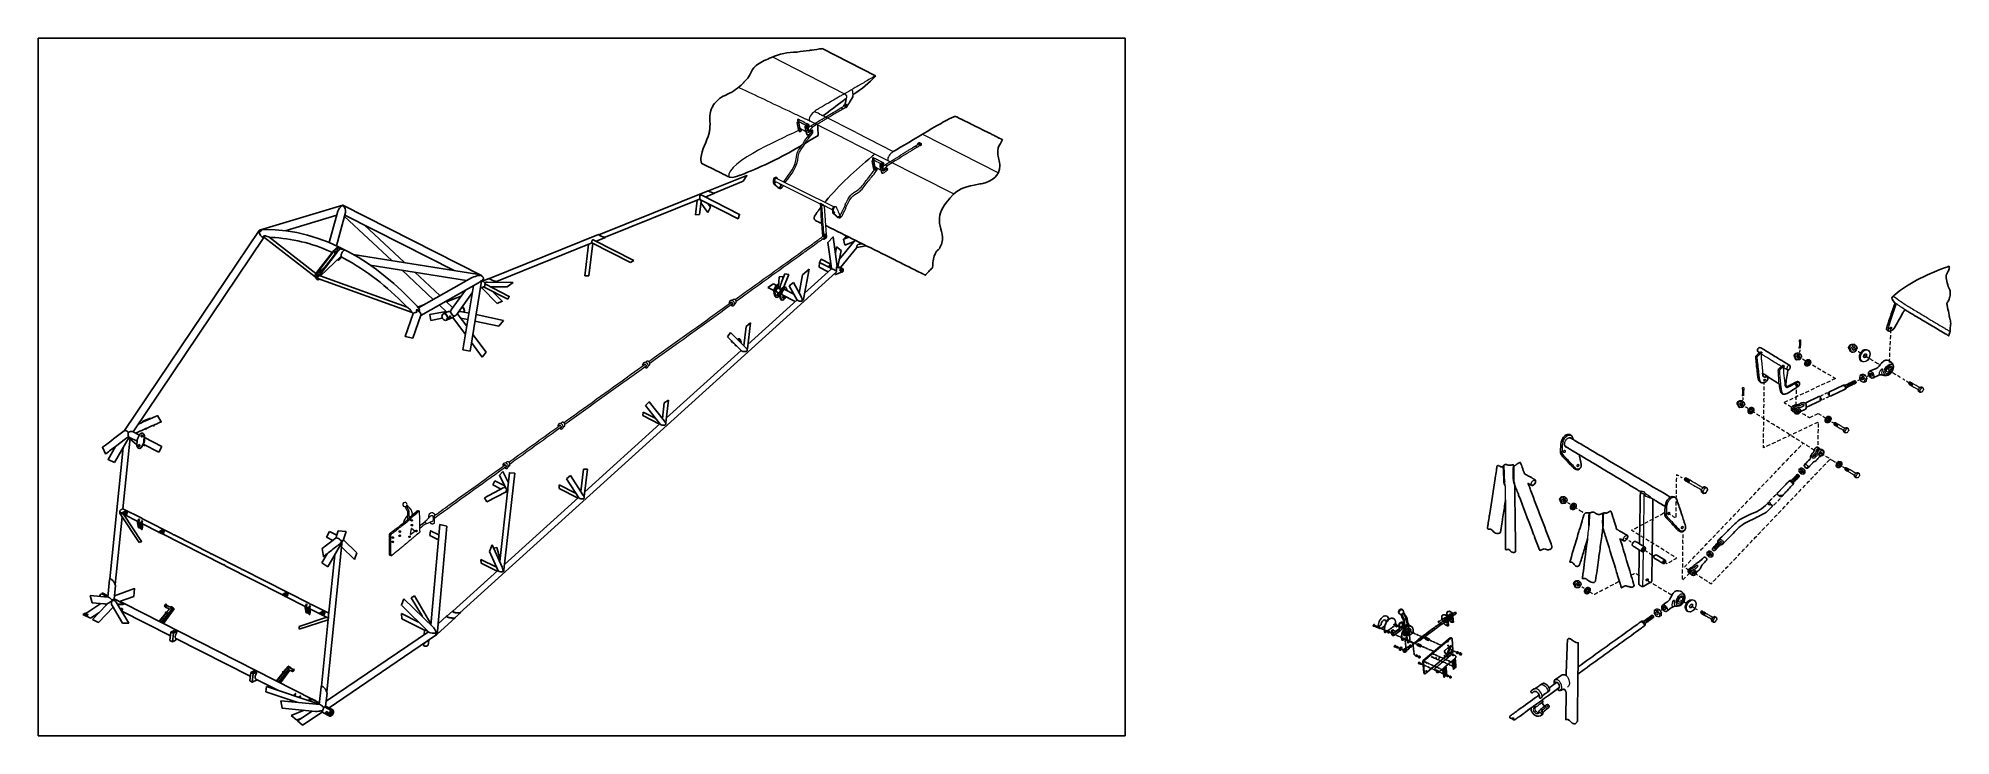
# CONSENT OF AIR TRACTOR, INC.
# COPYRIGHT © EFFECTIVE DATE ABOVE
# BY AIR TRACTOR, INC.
# Model space of a CAD drawing. Extents: x 0 to 563, y 0 to 205.
import ezdxf

# ---------------------------------------------------------------- set-up
doc = ezdxf.new("R2010")
doc.units = 0
doc.header["$LTSCALE"] = 0.3
doc.header["$MEASUREMENT"] = 0
doc.layers.add('1', color=1, linetype='CONTINUOUS')
doc.layers.add('TB Border', color=9, linetype='CONTINUOUS')
picture_1 = doc.add_image_def('image1.png', size_in_pixel=(5, 1))
picture_2 = doc.add_image_def('image2.png', size_in_pixel=(10, 1))

msp = doc.modelspace()

# ---------------------------------------------------------------- linework, layer by layer
at = {"layer": '1', "color": 41}
for p, q in [((35.53, 83.4), (36.4, 85.12)), ((133.8, 73.77), (134.41, 74.98)), ((84.86, 58.38), (85.74, 60.11))]:
    msp.add_line(p, q, dxfattribs=at)
at = {"layer": '1', "color": 41, "lineweight": 25}
for points in [[(210.74, 196.54), (210.79, 196.61), (210.87, 196.69), (210.95, 196.76), (211.03, 196.86), (211.1, 196.94), (211.26, 197.09), (211.36, 197.17)], [(215.27, 199.33), (215.56, 199.45), (215.87, 199.58)], [(223.31, 201.11), (223.36, 201.11), (223.38, 201.14), (223.43, 201.14)], [(227.06, 201.64), (227.42, 201.68), (227.75, 201.73)], [(230.76, 202.14), (230.79, 202.17), (230.81, 202.16), (246.5, 194.15), (246.39, 194)], [(207.43, 191.9), (207.61, 192.08), (207.77, 192.25), (207.95, 192.46)], [(209.2, 193.92), (209.42, 194.23)], [(202.24, 188.4), (202.42, 188.47), (202.6, 188.57), (202.75, 188.65), (202.93, 188.72)], [(239.11, 186.71), (239.03, 186.61), (238.98, 186.51)], [(239.51, 187.37), (239.45, 187.32), (239.43, 187.27), (239.38, 187.19)], [(240.22, 188.82), (240.12, 188.75), (240.02, 188.7), (239.94, 188.65)], [(198.35, 184.72), (198.41, 184.85), (198.48, 184.98)], [(265.85, 180.17), (266.39, 180.47), (266.91, 180.77)], [(269.6, 182.13), (269.65, 182.13), (269.7, 182.16), (269.75, 182.16), (269.83, 182.18), (270.01, 182.18), (270.09, 182.15), (270.19, 182.15), (270.27, 182.12), (270.37, 182.07), (270.47, 182.04)], [(270.75, 181.88), (270.78, 181.88), (270.83, 181.85), (270.85, 181.83)], [(271.72, 181.4), (271.79, 181.38), (272, 181.27), (272.07, 181.22), (272.17, 181.16), (272.3, 181.14)], [(197.5, 177.25), (197.53, 177.45), (197.64, 177.81), (197.67, 178.02), (197.73, 178.37)], [(229.6, 176.64), (229.6, 176.62), (228.69, 176.04), (227.76, 175.47), (227.29, 175.2), (226.83, 174.9), (226.36, 174.62), (225.87, 174.35)], [(229.55, 179.67), (229.55, 179.64)], [(282.9, 175.85), (283.01, 175.82), (283.08, 175.77), (283.16, 175.74), (283.23, 175.69), (283.29, 175.66), (283.36, 175.64), (283.41, 175.61), (283.49, 175.56), (283.54, 175.53), (283.59, 175.53), (283.64, 175.5), (283.67, 175.48), (283.72, 175.45), (283.74, 175.45), (283.77, 175.42), (283.79, 175.4), (283.85, 175.4), (283.87, 175.37), (283.84, 175.27), (283.82, 175.14), (283.76, 175.04)], [(195.09, 169.49), (195.1, 169.96)], [(251.75, 171.87), (252.3, 172.17), (252.84, 172.5), (253.9, 173.12), (254.99, 173.77)], [(282.53, 172.04), (282.53, 171.83)], [(207.54, 163.12), (208.68, 164.8), (197.39, 160.27)], [(283.08, 168.1), (283.08, 167.97), (283.1, 167.85), (283.1, 167.72)], [(165.09, 147.37), (197.29, 160.33)], [(166.95, 146.64), (194.71, 157.83)], [(194.76, 157.81), (194.71, 157.83), (194.68, 157.83), (194.76, 157.81), (194.83, 157.78)], [(201.29, 154.51), (194.76, 157.81)], [(195.57, 158.9), (195.22, 159.06), (195.01, 159.11), (194.81, 159.14)], [(194.81, 159.14), (194.81, 159.14)], [(194.94, 157.73), (194.96, 157.7), (195.01, 157.67), (195.04, 157.62), (195.09, 157.57), (195.09, 157.52), (195.14, 157.44), (195.14, 157.36), (195.16, 157.29), (195.16, 157.16)], [(206.07, 152.07), (206.5, 153.37), (195.55, 158.92)], [(196.36, 158.5), (199.1, 159.6)], [(197.49, 160.3), (197.37, 160.33), (197.26, 160.33), (197.29, 160.3)], [(197.44, 160.3), (197.39, 160.27), (197.39, 160.25), (197.44, 160.22)], [(198.94, 159.66), (198.97, 159.68)], [(207.54, 163.12), (199, 159.66)], [(199.05, 159.63), (199.1, 159.63), (199.07, 159.66), (199.02, 159.71)], [(268.57, 158.38), (268.39, 158.15), (268.18, 157.9)], [(278.08, 162.5), (277.67, 162.4), (277.23, 162.33), (276.82, 162.24), (275.97, 162.1), (275.56, 162)], [(89.66, 156.08), (65.12, 148.74)], [(87.89, 153.14), (72.66, 148.58)], [(88.22, 154.34), (85.7, 145.07)], [(90.5, 153.97), (87.84, 144.14)], [(88.3, 154.54), (88.22, 154.34)], [(89.5, 155.96), (89.3, 155.81)], [(89.71, 155.9), (89.61, 155.93), (89.5, 155.96)], [(130.49, 135.37), (89.66, 156.08)], [(89.84, 155.9), (89.71, 155.9)], [(90.01, 155.69), (89.84, 155.9)], [(90.19, 152.79), (104.1, 139.78)], [(122.49, 136.85), (107.13, 144.63), (90.3, 153.17)], [(90.47, 153.97), (90.5, 154.2)], [(194.04, 157.56), (193.55, 153.29)], [(194.73, 153.4), (193.55, 153.29)], [(195.16, 157.16), (194.73, 153.4)], [(197.15, 153.94), (195.1, 156.75)], [(197.15, 153.94), (197.92, 155.49), (197.12, 156.61)], [(206.07, 152.07), (201.29, 154.51)], [(229.94, 154.84), (229.97, 154.89), (230, 154.91), (230.02, 154.97), (230.07, 154.99), (230.1, 155.04), (230.1, 155.07), (230.18, 155.14), (230.23, 155.24), (230.26, 155.27), (230.28, 155.29), (230.28, 155.32), (230.31, 155.32)], [(231.62, 156.99), (231.86, 157.27)], [(265.37, 152.33), (265.34, 152.15), (265.33, 151.61)], [(25.38, 89.8), (65.02, 148.66)], [(27.91, 89.42), (66.42, 146.59)], [(65.65, 148.5), (65.5, 148.42), (65.34, 148.32), (65.19, 148.25), (65.03, 148.15)], [(65.03, 148.15), (65.06, 148.1), (65.06, 148.02)], [(66.53, 148.92), (65.89, 148.88), (65.74, 148.88), (65.58, 148.86), (65.58, 148.83), (65.61, 148.81), (65.61, 148.68), (65.63, 148.63), (65.63, 148.57), (65.65, 148.5)], [(65.68, 146.96), (65.7, 146.91), (65.75, 146.85), (65.8, 146.8), (65.85, 146.78), (65.91, 146.72), (66.11, 146.62), (66.16, 146.62), (66.18, 146.59), (66.29, 146.59)], [(66.37, 147.02), (66.27, 146.97), (66.27, 146.95), (66.24, 146.95), (66.24, 146.92), (66.22, 146.9), (66.21, 146.82), (66.24, 146.79), (66.24, 146.77), (66.26, 146.74), (66.29, 146.74)], [(66.29, 146.74), (81.5, 135.02)], [(66.29, 146.59), (66.47, 146.59)], [(67.06, 147.01), (66.94, 147.04), (66.86, 147.04)], [(81.77, 136.01), (67.85, 146.74), (67.8, 146.79)], [(95.97, 150.31), (107.83, 139.2)], [(164.98, 147.42), (132.86, 134.49)], [(167.05, 146.59), (164.26, 145.46)], [(165.21, 147.42), (165.01, 147.42), (164.98, 147.4), (165.01, 147.37)], [(165.14, 147.37), (165.09, 147.37), (165.11, 147.34)], [(166.87, 146.67), (166.92, 146.67)], [(166.97, 146.62), (167.02, 146.62), (167.02, 146.64), (166.97, 146.69)], [(229.34, 151.36), (229.32, 151.36), (229.29, 151.39), (229.27, 151.39), (229.17, 151.44)], [(229.65, 151.2), (229.62, 151.23), (229.57, 151.23)], [(230.62, 150.72), (230.31, 150.88), (230.18, 150.94), (230.03, 151.02)], [(232.52, 145.15), (234.06, 146.74), (235.22, 138.08)], [(238.73, 146.69), (237.07, 146.07)], [(237.96, 147.06), (237.41, 146.22)], [(238.65, 146.71), (238.6, 146.64)], [(82.69, 135.33), (88.06, 142.24), (87.91, 142.32), (82.53, 135.41), (82.69, 135.33), (82.74, 135.28)], [(83.07, 135.32), (89.2, 141.14)], [(87.05, 142.77), (88.01, 143.73)], [(87.17, 142.69), (88.14, 143.65), (88.01, 143.73), (89.21, 143.4), (89.34, 143.32), (88.14, 143.65)], [(87.41, 141.66), (87.17, 142.69), (88.14, 143.65)], [(87.17, 142.69), (87.91, 142.32), (88.87, 143.27), (88.14, 143.65)], [(87.91, 142.32), (88.87, 143.27)], [(88.06, 142.24), (89.03, 143.22), (88.87, 143.27), (90.07, 142.95), (90.23, 142.89), (89.03, 143.22)], [(89.4, 140.8), (88.48, 139.87), (88.08, 140.06)], [(89.34, 143.32), (89.23, 143.27), (89.1, 143.19)], [(89.23, 141.63), (89.2, 141.45)], [(89.2, 141.45), (89.2, 141.14)], [(90.2, 142.87), (90.07, 142.82)], [(129.16, 135.78), (92.74, 141.62)], [(162.81, 144.89), (134.92, 133.66)], [(162.04, 144.57), (160.98, 135.31)], [(163.25, 144.91), (162.13, 135.32)], [(163.02, 145.02), (162.97, 144.97), (162.89, 144.92), (162.81, 144.89)], [(174.38, 139.25), (163.02, 145.02), (162.99, 145.05), (162.99, 145.07)], [(163, 145.28), (163, 145.35), (163.03, 145.43), (163.03, 145.51), (163.05, 145.58), (163.08, 145.66), (163.11, 145.74), (163.13, 145.76), (163.16, 145.79), (163.19, 145.81), (163.19, 145.84), (163.24, 145.86), (163.26, 145.86), (163.29, 145.89), (163.32, 145.89)], [(163.32, 145.89), (163.39, 145.88), (163.47, 145.86), (163.62, 145.8)], [(163.62, 145.8), (175.39, 139.83)], [(232.52, 145.15), (233.54, 137.57)], [(234.7, 142.04), (235.06, 143.85)], [(235.06, 143.85), (236.4, 142.8)], [(235.45, 138), (236.4, 142.8)], [(235.87, 140.12), (240.53, 145.78)], [(236.19, 137.78), (240.98, 143.6)], [(237.07, 146.07), (237.46, 144.37)], [(240.19, 145.38), (237.46, 144.37)], [(240.98, 143.6), (240.98, 143.67), (241.01, 143.7), (241.01, 143.83), (241.04, 143.88), (241.04, 143.95), (241.07, 144.06), (241.09, 144.13), (241.09, 144.18), (241.12, 144.21), (241.15, 144.23), (241.15, 144.28), (241.17, 144.31), (241.2, 144.34), (241.23, 144.39), (241.33, 144.44), (241.36, 144.46), (241.41, 144.49), (242.67, 144.72)], [(240.98, 143.6), (243.81, 144.16)], [(241.74, 144.53), (242.13, 144.99)], [(265.5, 143.63), (265.42, 143.48), (265.21, 143.18), (265.13, 143.1), (265.05, 143.05), (264.97, 143), (264.92, 142.92), (264.77, 142.8), (264.66, 142.67), (264.53, 142.52), (264.43, 142.39)], [(266.09, 144.96), (266.03, 144.83), (265.98, 144.68), (265.92, 144.55), (265.87, 144.4)], [(81.69, 135.78), (81.64, 135.86)], [(81.77, 135.76), (81.74, 135.76), (81.69, 135.78)], [(84.97, 138.52), (82.13, 135.83)], [(82.46, 135.67), (82.48, 135.59)], [(82.48, 135.59), (82.54, 135.54), (82.56, 135.46)], [(82.53, 135.41), (82.56, 135.36), (82.56, 135.33), (82.53, 135.28)], [(82.56, 135.46), (82.58, 135.46)], [(82.58, 135.46), (82.58, 135.46)], [(82.99, 135.32), (82.92, 135.35), (82.86, 135.33), (82.81, 135.3), (82.74, 135.25), (82.66, 135.3), (82.58, 135.33)], [(108.68, 126.06), (108.66, 126.06), (82.99, 135.35)], [(88.36, 140.33), (88.48, 139.87)], [(126.13, 133.94), (97.72, 138.48)], [(107.13, 136.96), (116.31, 128.39)], [(110.86, 136.38), (118.23, 129.48)], [(124.18, 36.19), (234.85, 136.24)], [(129.88, 135.54), (129.88, 135.57), (129.9, 135.59), (129.7, 135.65), (129.52, 135.7), (129.34, 135.75), (129.16, 135.78)], [(129.64, 135.36), (129.98, 135.41), (129.93, 135.49), (129.85, 135.54)], [(160.98, 135.31), (162.13, 135.32)], [(175.39, 139.83), (174.38, 139.25)], [(218.85, 133.41), (219.79, 135.86)], [(219.55, 132.04), (220.97, 135.68)], [(219.79, 135.86), (220.97, 135.68)], [(225.07, 135.61), (224.06, 130.22)], [(225.04, 128.05), (225.09, 128.05), (225.17, 128.12), (225.25, 128.27), (225.28, 128.35), (225.28, 128.43), (226.95, 137.3)], [(226.95, 137.3), (225.07, 135.61)], [(225.62, 130.24), (233.54, 137.39)], [(229.93, 137.84), (230.08, 139.24), (230.56, 140.18), (233.38, 138.78)], [(232.55, 136.48), (229.93, 137.84)], [(230.08, 139.24), (233.57, 137.49)], [(233.43, 138.39), (233.33, 138.44), (233.17, 138.45), (233.04, 138.42), (232.94, 138.4), (232.89, 138.32), (232.86, 138.25), (232.91, 138.2), (232.99, 138.14), (233.12, 138.09), (233.24, 138.09), (233.37, 138.11), (233.48, 138.16)], [(233.57, 137.44), (233.46, 137.42), (233.38, 137.34), (233.33, 137.26), (233.28, 137.14)], [(233.59, 137.36), (233.49, 137.31), (233.41, 137.24)], [(233.54, 137.52), (233.57, 137.49), (233.57, 137.47), (233.57, 137.41)], [(233.57, 137.57), (233.57, 137.54), (233.59, 137.49)], [(233.57, 137.39), (233.62, 137.36)], [(234.49, 135.91), (234.74, 135.68), (236.55, 136.34), (236.65, 136.39)], [(234.8, 136.19), (234.88, 136.26), (234.93, 136.37), (234.96, 136.47), (234.99, 136.59), (234.99, 136.72), (234.97, 136.88)], [(234.81, 136.91), (234.99, 136.85)], [(234.97, 136.88), (235, 137.11), (235.06, 137.62), (235.06, 137.88), (235.11, 137.93), (235.17, 138.03), (235.19, 138.05)], [(235.09, 137.88), (236.21, 137.55)], [(235.19, 138.08), (236.44, 137.7)], [(236.34, 137.47), (236.18, 137.52)], [(236.21, 137.55), (236.44, 137.7)], [(236.31, 137.16), (236.3, 137.09), (236.35, 136.98), (236.4, 136.9), (236.48, 136.85)], [(236.57, 137.62), (236.44, 137.67)], [(236.62, 136.36), (236.86, 136.51), (236.94, 136.59)], [(261.44, 135.78), (261.39, 135.75), (261.34, 135.7), (261.31, 135.65), (261.28, 135.63), (261.26, 135.63), (261.23, 135.6), (261.23, 135.58), (261.2, 135.55), (261.18, 135.55), (261.18, 135.53), (261.15, 135.53), (261.13, 135.55), (261.1, 135.55), (261.08, 135.58), (261.03, 135.61), (260.97, 135.61), (260.92, 135.63), (260.87, 135.69), (260.8, 135.71), (260.72, 135.74), (260.62, 135.79), (260.54, 135.85), (260.44, 135.9), (260.34, 135.93), (260.24, 136)], [(262.22, 136.59), (262.04, 136.38), (261.94, 136.28), (261.83, 136.21)], [(263.48, 139.62), (263.42, 139.23), (263.39, 138.85), (263.36, 138.44), (263.29, 137.64), (263.27, 137.64), (263.24, 137.62), (263.24, 137.59), (263.21, 137.59), (263.19, 137.57)], [(561.72, 135.16), (561.72, 135.31), (561.75, 135.36)], [(562.15, 136.31), (562.36, 136.71), (562.44, 136.81)], [(562.69, 137.86), (562.69, 137.94), (562.67, 138.01), (562.67, 138.07), (562.64, 138.14), (562.38, 138.05), (562.23, 138)], [(562.65, 137.35), (562.68, 137.48), (562.68, 137.53)], [(81.5, 134.99), (82, 134.29)], [(82.03, 134.29), (82.1, 134.21)], [(82.37, 134.95), (82.34, 134.9), (82.29, 134.85), (82.27, 134.8), (82.24, 134.77), (82.24, 134.72), (82.21, 134.7), (82.21, 134.64), (82.24, 134.62)], [(82.24, 134.62), (82.24, 134.59), (82.26, 134.59), (82.31, 134.57), (82.34, 134.57)], [(82.34, 134.57), (110.07, 124.52)], [(82.8, 134.28), (82.9, 134.35)], [(111.94, 125.9), (127.58, 134.73)], [(112.64, 123.66), (129.63, 133.26)], [(121.59, 125.3), (125.77, 131.07)], [(123.16, 123.86), (123.19, 123.88), (127.81, 130.27)], [(128.15, 132.41), (125.06, 113.49)], [(127.13, 113.15), (130.51, 133.78), (130.51, 133.84), (130.49, 133.84), (130.49, 133.86), (130.46, 133.86), (130.44, 133.84), (130.41, 133.84), (130.36, 133.79), (130.31, 133.79), (130.26, 133.74), (130.2, 133.66)], [(127.81, 134.83), (127.58, 134.73)], [(129.81, 133.36), (129.73, 133.31), (129.63, 133.26)], [(131.12, 132.03), (130.17, 131.64)], [(130.51, 133.76), (130.54, 133.76)], [(131.1, 133.62), (130.97, 133.67), (130.82, 133.7), (130.51, 133.71)], [(135.12, 127.17), (130.58, 131.81)], [(132.76, 134.54), (130.74, 133.73)], [(131.15, 133.59), (131.1, 133.62)], [(131.12, 132.03), (131.17, 132.05), (131.23, 132.05), (131.25, 132.08), (131.28, 132.08), (131.33, 132.13), (131.36, 132.13), (131.36, 132.15), (131.38, 132.15), (131.38, 132.18), (131.41, 132.2), (131.46, 132.36), (131.46, 132.43), (131.49, 132.54), (131.52, 132.61), (131.52, 132.79), (131.55, 132.82), (131.55, 132.84), (131.57, 132.87), (131.68, 132.82)], [(138.27, 128.42), (131.12, 132.03)], [(131.57, 132.87), (131.55, 132.97), (131.5, 133.13), (131.48, 133.2), (131.45, 133.28)], [(131.53, 133.25), (131.48, 133.2)], [(138.27, 128.42), (138.69, 129.26), (131.68, 132.82)], [(139.84, 133.39), (132.3, 133.45), (132.2, 133.45)], [(132.96, 134.54), (132.86, 134.56), (132.76, 134.57), (132.73, 134.54), (132.73, 134.49), (132.81, 134.44)], [(132.91, 134.51), (132.86, 134.49), (132.86, 134.46)], [(133.12, 132.1), (138.05, 132.06)], [(135.12, 127.17), (136.64, 127.81), (133.87, 130.62)], [(135.07, 133.6), (134.64, 133.43)], [(134.92, 133.66), (134.95, 133.68)], [(135.02, 133.6), (135.07, 133.63), (135.07, 133.65), (135.02, 133.71)], [(139.84, 133.39), (138.05, 132.06)], [(216.44, 132.99), (214.83, 131.89)], [(216.58, 130.99), (214.83, 131.89)], [(217.38, 132.51), (216.44, 132.99)], [(216.6, 130.68), (216.62, 130.48)], [(216.9, 130.32), (216.6, 130.45)], [(216.9, 130.32), (217.17, 129.24), (216.89, 129.39), (216.6, 130.45)], [(216.91, 130.5), (216.93, 130.32)], [(218.21, 130.17), (217.39, 130.56)], [(217.44, 130.54), (217.55, 130.51)], [(217.61, 129.92), (217.67, 130), (217.72, 130.1)], [(218.02, 132.86), (217.84, 132.81)], [(217.85, 130.22), (217.93, 130.27), (217.85, 130.25)], [(218.02, 132.61), (217.86, 132.51)], [(218.01, 132.07), (217.88, 131.99)], [(218.11, 134.99), (217.98, 131.84)], [(218.28, 131.45), (218.23, 131.45), (218.18, 131.47), (218.13, 131.53), (218.1, 131.53), (218.08, 131.55), (218.05, 131.6), (218.03, 131.63), (218.03, 131.66), (218, 131.68), (218, 131.76), (217.98, 131.79), (217.98, 131.84)], [(218.11, 134.99), (219.27, 135.07), (219.26, 134.46)], [(218.14, 129.37), (218.25, 129.55)], [(218.22, 129.63), (218.53, 129.49)], [(218.51, 128.57), (218.22, 129.63)], [(218.23, 129.86), (218.25, 129.65)], [(218.33, 131.39), (218.28, 131.45)], [(218.53, 129.67), (218.55, 129.49)], [(218.69, 131.34), (218.64, 131.34)], [(219.94, 131.21), (219.87, 131.27), (219.74, 131.27), (219.61, 131.24), (219.48, 131.14), (219.35, 131.02), (219.22, 130.87), (219.11, 130.66), (219.03, 130.49), (218.95, 130.28), (218.95, 129.92), (219, 129.79), (219.07, 129.72), (219.17, 129.69)], [(222.91, 127.78), (219.02, 129.74)], [(219.88, 131.98), (219.73, 132.04)], [(222.44, 129.96), (219.82, 131.29)], [(219.88, 132.01), (220.19, 131.85)], [(220.45, 130.95), (220.46, 131.18)], [(221.12, 132.35), (222.34, 133.3)], [(221.12, 132.35), (223.46, 128.15), (223.45, 128.13), (223.48, 128.13), (223.51, 128.1)], [(224.73, 129.03), (222.34, 133.3)], [(546.65, 129.73), (546.47, 129.58), (546.28, 129.4), (546.2, 129.32)], [(562.95, 130.7), (562.93, 130.8), (562.9, 130.93), (562.85, 131.14), (562.8, 131.24), (562.78, 131.35)], [(110.29, 116.93), (108.05, 117.43), (110.37, 124.21)], [(109.37, 125.48), (109.59, 125.25), (109.79, 124.99), (109.84, 124.91), (109.89, 124.86), (109.92, 124.78), (109.97, 124.73), (110.02, 124.62), (110.04, 124.6), (110.04, 124.55), (110.07, 124.55), (110.07, 124.52), (110.37, 124.18)], [(110.37, 124.21), (110.47, 124.31), (110.53, 124.33), (110.6, 124.36), (110.65, 124.38), (110.73, 124.41)], [(111.14, 124.53), (111.45, 124.6)], [(111.45, 124.6), (111.38, 124.99), (111.33, 125.17), (111.31, 125.35)], [(111.31, 125.35), (111.44, 125.34)], [(111.53, 126.34), (112.06, 125.74)], [(113.41, 126.75), (111.76, 126.08)], [(112.11, 125.72), (112.06, 125.74)], [(112.16, 125.23), (112.26, 125.18), (112.26, 125.28)], [(115.57, 122.19), (115.26, 123.89), (120.12, 124.81)], [(118.08, 126.74), (120.33, 124.63)], [(119.58, 124.18), (119.4, 124.18), (119.24, 124.13), (119.09, 124.03), (118.98, 123.91)], [(119.22, 124.13), (119.29, 124.16)], [(119.53, 124.28), (119.47, 124.28), (119.4, 124.26), (119.27, 124.13)], [(119.29, 124.16), (120.53, 124.72)], [(119.55, 124.31), (119.55, 124.28)], [(120, 127.81), (122.04, 125.9)], [(124.54, 129.37), (120.22, 127.63)], [(121.62, 125.27), (121.54, 125.17), (121.49, 125.04), (121.46, 124.94), (121.41, 124.81)], [(121.43, 124.81), (121.43, 124.66)], [(123.37, 124.14), (123.45, 124.08), (123.5, 124.01), (123.62, 123.88), (126.18, 120.45)], [(123.97, 124.79), (123.84, 124.77)], [(124.71, 124.76), (124.82, 124.75), (126.84, 124.33)], [(125.05, 126.13), (124.92, 126.26)], [(125.3, 124.67), (125.38, 124.79)], [(128.91, 123.89), (137.03, 122.18)], [(208.95, 115.14), (223.41, 128.23)], [(216.89, 129.39), (216.91, 129.32), (216.96, 129.24), (217.06, 129.13)], [(217.37, 128.98), (217.06, 129.11)], [(217.19, 129.23), (217.24, 129.11)], [(218.69, 128.31), (218.59, 128.42), (218.54, 128.49), (218.51, 128.57), (218.79, 128.41)], [(218.79, 128.41), (218.53, 129.49)], [(218.69, 128.29), (218.99, 128.15)], [(218.82, 128.41), (218.87, 128.28)], [(219.24, 129.1), (219.29, 129.17), (219.35, 129.27)], [(219.48, 129.4), (219.55, 129.45), (219.48, 129.43)], [(220.03, 129.01), (220.09, 129.21)], [(224.14, 127.86), (224.27, 127.86), (224.37, 127.83)], [(225.02, 128.05), (224.97, 128.23), (224.95, 128.41), (224.9, 128.56), (224.82, 128.74), (224.78, 128.9), (224.7, 129.03)], [(224.96, 127.95), (224.99, 127.97), (225.02, 127.97), (225.02, 128.02), (225.04, 128.05)], [(546.51, 127.5), (546.56, 127.39), (546.61, 127.29), (546.63, 127.21), (546.63, 127.16), (546.65, 127.14), (546.65, 127.11), (546.63, 127.09), (546.63, 127.03), (546.6, 126.98), (546.6, 126.96), (546.55, 126.86), (546.55, 126.78)], [(562.2, 126.02), (562.18, 126.15), (562.16, 126.3), (562.11, 126.43), (562.08, 126.56), (562.08, 126.66), (562.06, 126.77), (562.04, 126.82), (562.04, 126.87), (562.01, 126.92), (562.01, 127.02), (561.99, 127.08), (561.99, 127.15), (561.97, 127.18), (561.97, 127.2)], [(562.74, 128.81), (562.79, 128.96), (562.85, 129.14)], [(110.29, 116.93), (112.67, 123.78)], [(115.57, 122.19), (118.96, 122.83)], [(119.93, 122.17), (120.08, 122.22), (120.24, 122.32)], [(120.08, 122.19), (120.16, 122.24)], [(120.16, 122.24), (121.09, 122.66)], [(120.88, 122.8), (120.88, 122.77), (120.91, 122.74), (121.11, 122.64)], [(120.97, 123.23), (121.02, 123.33), (121.02, 123.36), (121.05, 123.38), (121.07, 123.38), (121.1, 123.41), (121.13, 123.43), (121.28, 123.43)], [(121.28, 123.43), (121.46, 123.32)], [(121.4, 122.79), (122.15, 123.13)], [(122.04, 123.08), (125.8, 118.07)], [(122.46, 123.46), (122.41, 123.38), (122.36, 123.33), (122.33, 123.28), (122.25, 123.21), (122.2, 123.18), (122.15, 123.13)], [(122.33, 123.51), (122.46, 123.46)], [(122.56, 123.48), (122.46, 123.46)], [(124.35, 122.89), (126.52, 122.42)], [(128.59, 122), (135.62, 120.51)], [(137.03, 122.18), (135.62, 120.51)], [(203.83, 118.67), (202.98, 117.32)], [(203.83, 118.67), (208.26, 114.26), (208.29, 114.21)], [(207.73, 114.75), (208.4, 120.41)], [(209.67, 121.44), (208.4, 120.41)], [(209.67, 121.44), (208.8, 113.84), (208.79, 113.79), (208.77, 113.74), (208.77, 113.69), (208.72, 113.66)], [(544.77, 119.09), (544.85, 119.06), (545.18, 119.06)], [(561.35, 118.37), (561.5, 118.26), (561.76, 118.1)], [(562.14, 117.89), (562.24, 117.84), (562.26, 117.81), (562.32, 117.79), (562.34, 117.76), (562.37, 117.76), (562.42, 117.71), (562.44, 117.71), (562.47, 117.68), (562.49, 117.68), (562.52, 117.66), (562.54, 117.65), (562.55, 117.76), (562.57, 117.78), (562.57, 117.81), (562.6, 117.86), (562.6, 117.88), (562.63, 117.94), (562.63, 117.99), (562.68, 118.19), (562.84, 118.65), (562.87, 118.78), (562.9, 118.88), (562.9, 118.93), (562.93, 118.96), (562.93, 119.01), (562.95, 119.03), (562.95, 119.08), (562.98, 119.11), (562.99, 119.93), (563.06, 120.65), (563.09, 120.83)], [(562.94, 122.49), (562.89, 122.6), (562.86, 122.7), (562.81, 122.8), (562.81, 122.88), (562.79, 122.91), (562.79, 123.01), (562.77, 123.06), (562.77, 123.14), (562.74, 123.19), (562.74, 123.24), (562.72, 123.29), (562.69, 123.4), (562.62, 123.78)], [(125.06, 113.49), (127.13, 113.15)], [(127.56, 115.7), (130.74, 111.42)], [(127.93, 118.08), (131.84, 112.86)], [(131.84, 112.86), (130.74, 111.42)], [(184.98, 93.48), (206.97, 113.36)], [(202.98, 117.32), (207.09, 113.25), (207.09, 113.23), (207.12, 113.2), (207.14, 113.2), (207.17, 113.17), (207.22, 113.15), (207.3, 113.12), (207.37, 113.09), (207.45, 113.07), (207.53, 113.07), (207.6, 113.04)], [(204.07, 116.18), (204.09, 116.2)], [(204.5, 115.81), (204.44, 115.76), (204.09, 116.18), (204.07, 116.18), (204.42, 115.74)], [(204.12, 116.2), (204.09, 116.18)], [(204.42, 115.74), (204.47, 115.68), (204.52, 115.66), (204.62, 115.65)], [(204.44, 115.76), (204.52, 115.68), (204.6, 115.68)], [(204.57, 115.63), (204.82, 115.5)], [(204.62, 115.71), (204.62, 115.68)], [(204.62, 115.68), (204.65, 115.68)], [(204.67, 115.65), (204.65, 115.63)], [(205.3, 114.85), (205.2, 115.11)], [(205.3, 115), (205.3, 114.9), (205.35, 114.8)], [(205.47, 114.61), (205.35, 114.77)], [(205.43, 114.85), (205.55, 114.69)], [(205.48, 114.85), (205.55, 114.69), (205.47, 114.61)], [(206.45, 116.06), (206.18, 116.76), (205.92, 116.56)], [(206.56, 116.7), (206.49, 116.78), (206.38, 116.8), (206.28, 116.81), (206.2, 116.76)], [(206.53, 116.03), (206.47, 116.03)], [(206.55, 115.95), (206.6, 115.95), (206.53, 116.03)], [(206.86, 115.92), (206.78, 115.98), (206.7, 116.03), (206.63, 116.03), (206.55, 116.01)], [(206.86, 115.95), (206.56, 116.72), (206.69, 116.57), (206.98, 115.79)], [(206.78, 115.87), (206.75, 115.93), (206.7, 115.95), (206.6, 115.95)], [(206.86, 115.95), (206.98, 115.79), (206.9, 115.74), (206.78, 115.9)], [(208.17, 113.03), (208.27, 113.03), (208.35, 113.05), (208.4, 113.05), (208.45, 113.08), (208.5, 113.07), (208.55, 113.1), (208.6, 113.12), (208.63, 113.17), (208.66, 113.2), (208.68, 113.23), (208.71, 113.25), (208.71, 113.28), (208.73, 113.3), (208.74, 113.38), (208.76, 113.43), (208.76, 113.51), (208.74, 113.58), (208.72, 113.66)], [(208.69, 113.69), (208.72, 113.69), (208.72, 113.66)], [(506.3, 113.09), (506.35, 113.04), (506.38, 112.98), (506.4, 112.98), (506.4, 112.96), (506.43, 112.96), (506.45, 112.93), (506.48, 112.93), (506.53, 112.9), (506.55, 112.85), (506.66, 112.8), (506.71, 112.77), (506.73, 112.75), (506.78, 112.72), (506.78, 112.69), (506.81, 112.69), (506.81, 112.67), (506.78, 112.64), (506.76, 112.64), (506.7, 112.59), (506.68, 112.54), (506.65, 112.52), (506.5, 112.37)], [(506.21, 112.09), (506.18, 112.06), (506.16, 112.06), (506.16, 112.04), (506.13, 112.01), (506.1, 112.01), (506.1, 111.99), (506.08, 111.96), (506.03, 111.94), (506, 111.89), (505.95, 111.84), (505.92, 111.81), (505.87, 111.76), (505.84, 111.74), (505.82, 111.69), (505.79, 111.66), (505.76, 111.63), (505.76, 111.58), (505.74, 111.56), (505.71, 111.48), (505.71, 111.43), (505.68, 111.35)], [(515.6, 107.87), (515.65, 107.93), (515.7, 108)], [(515.84, 108.36), (515.86, 108.43), (515.87, 108.51), (515.84, 108.59)], [(538.92, 106.8), (538.94, 106.86), (538.97, 106.88), (538.97, 106.93), (539, 106.98), (539.02, 107.01), (539.05, 107.06), (539.1, 107.11), (539.15, 107.16), (539.18, 107.19), (539.23, 107.21), (540.19, 107.63), (540.68, 107.83)], [(541.87, 108.55), (541.95, 108.62), (542.03, 108.7)], [(542.97, 109.86), (543.05, 109.91), (543.1, 109.94), (543.1, 109.96), (543.13, 109.96), (543.18, 110.04), (543.26, 110.12), (543.33, 110.17)], [(544.8, 110.37), (544.88, 110.32), (544.98, 110.29)], [(546.09, 107.66), (545.98, 107.45), (545.95, 107.35), (545.9, 107.25), (545.85, 107.17), (545.77, 107.02), (545.72, 106.97), (545.61, 106.84), (545.48, 106.69), (545.35, 106.57)], [(546.21, 108.94), (546.24, 108.83), (546.26, 108.73), (546.25, 108.4)], [(506.26, 106.19), (506.26, 106.06), (506.28, 105.93)], [(506.35, 105.32), (506.37, 105.26), (506.37, 105.14), (506.4, 105.11), (506.39, 105.03), (506.42, 104.96), (506.47, 104.8), (506.49, 104.72), (506.54, 104.67)], [(506.77, 104.28), (506.82, 104.23), (506.84, 104.18), (506.89, 104.15), (506.94, 104.1), (506.97, 104.07), (507.02, 104.02), (507.12, 103.97)], [(507.77, 106.16), (507.75, 106.22), (507.75, 106.34), (507.73, 106.47), (507.73, 106.63), (507.73, 106.6), (507.78, 106.6), (507.81, 106.57)], [(508.48, 105.54), (508.45, 105.51), (508.33, 105.51)], [(508.34, 106.23), (508.44, 106.15), (508.54, 106.1)], [(509.27, 105.01), (509.27, 105.21), (509.24, 105.27), (509.25, 105.34), (509.22, 105.39), (509.17, 105.42), (509.15, 105.47), (509.1, 105.53), (509.04, 105.55), (509.02, 105.58), (508.94, 105.6), (508.89, 105.61)], [(509.5, 105.47), (509.76, 105.31), (510.32, 104.94), (510.57, 104.78), (510.85, 104.6)], [(511.81, 103.99), (511.91, 103.91), (511.99, 103.86)], [(512.52, 103.52), (512.55, 103.52), (512.57, 103.49), (512.6, 103.49), (512.6, 103.44), (512.62, 103.44), (512.62, 103.41)], [(512.85, 101.87), (512.85, 101.82), (512.88, 101.82), (512.88, 101.74)], [(515.27, 100.85), (515.32, 100.88), (515.35, 100.88), (515.35, 100.9), (515.43, 100.95), (515.61, 101.05), (515.95, 101.28), (516.65, 101.73), (517.35, 102.15), (517.5, 102.28), (517.61, 102.33), (517.63, 102.35), (517.66, 102.35), (517.66, 102.38), (517.68, 102.38), (517.71, 102.4)], [(516.91, 103.7), (516.78, 103.62), (516.65, 103.57), (516.39, 103.42), (516.13, 103.3)], [(518.6, 103.75), (518.61, 103.8), (518.58, 103.82), (518.58, 103.87), (518.56, 103.9), (518.53, 103.95), (518.48, 104), (518.46, 104.03), (518.43, 104.06), (518.41, 104.08), (518.35, 104.11), (518.33, 104.11), (518.3, 104.14), (518.25, 104.16), (518.12, 104.16), (518.1, 104.19), (518.05, 104.19), (518, 104.17), (517.89, 104.17), (517.84, 104.14), (517.79, 104.14), (517.58, 104.04), (517.56, 104.05), (517.56, 104.02), (517.51, 104.02), (517.48, 104), (517.45, 104), (517.4, 103.95), (517.35, 103.92), (517.33, 103.92), (517.27, 103.9)], [(531.52, 103.16), (527.41, 101.21)], [(532.06, 101.95), (527.9, 100.05), (527.85, 100), (527.77, 99.97)], [(531.72, 103.16), (531.62, 103.16), (531.52, 103.14)], [(531.85, 103.13), (531.8, 103.16), (531.73, 103.19)], [(532, 103.03), (531.93, 103.08), (531.85, 103.13)], [(531.95, 103.08), (531.98, 103.1), (532.03, 103.1), (532.03, 103.13), (532.08, 103.13), (532.14, 103.18), (532.16, 103.18), (532.21, 103.2), (532.29, 103.23), (532.37, 103.28), (532.57, 103.38), (532.7, 103.42), (532.81, 103.47), (532.94, 103.52), (533.04, 103.6), (533.3, 103.72), (533.56, 103.82), (533.69, 103.89), (533.79, 103.94), (533.92, 103.99), (534.02, 104.04), (534.13, 104.09), (534.33, 104.19), (534.41, 104.22), (534.44, 104.24), (534.46, 104.27), (534.51, 104.27), (534.54, 104.29), (534.57, 104.29), (534.59, 104.32), (534.62, 104.31), (534.64, 104.34), (534.69, 104.36), (534.75, 104.36), (534.77, 104.39), (534.93, 104.39), (534.95, 104.36), (535, 104.36), (535.03, 104.33), (535.05, 104.31), (535.08, 104.28), (535.1, 104.26), (535.13, 104.23), (535.15, 104.2), (535.18, 104.18), (535.18, 104.13), (535.2, 104.1), (535.2, 104.07), (535.23, 104.02), (535.23, 103.89), (535.2, 103.84), (535.2, 103.82), (535.15, 103.77), (535.12, 103.72), (535.09, 103.69), (535.07, 103.69), (535.02, 103.67), (535.02, 103.64), (534.99, 103.64), (534.96, 103.62), (534.94, 103.62), (534.91, 103.59), (534.89, 103.59), (534.86, 103.57), (534.81, 103.57), (534.78, 103.54), (534.71, 103.49)], [(532.28, 102.59), (532.26, 102.71), (532.18, 102.84), (532.11, 102.95), (532, 103.03)], [(532.04, 101.95), (532.09, 101.97), (532.11, 102)], [(532.14, 102), (532.22, 102.05), (532.27, 102.12), (532.3, 102.2), (532.32, 102.28)], [(532.33, 102.43), (532.33, 102.51), (532.3, 102.59)], [(532.3, 102.28), (532.3, 102.41)], [(532.46, 102.45), (532.43, 102.43), (532.38, 102.43), (532.38, 102.4), (532.33, 102.41), (532.33, 102.38)], [(534.16, 103.25), (534.06, 103.2), (533.93, 103.15), (533.41, 102.9), (533.31, 102.85), (533.18, 102.8), (533.05, 102.73), (532.74, 102.58)], [(538.98, 106.16), (538.96, 106.27), (538.94, 106.37), (538.91, 106.47)], [(539.97, 105.2), (539.84, 105.2), (539.81, 105.23)], [(542.01, 106.11), (541.93, 106.09), (541.85, 106.06), (541.78, 106.01)], [(543.85, 105.98), (543.62, 105.98), (543.62, 106.01), (543.49, 106.01), (543.34, 106.06), (543.19, 106.09), (543.06, 106.12), (542.91, 106.15), (542.78, 106.15), (542.65, 106.18), (542.5, 106.18), (542.37, 106.16)], [(178.76, 97.15), (183.13, 91.64), (183.15, 91.61), (183.18, 91.61)], [(183.8, 93.29), (184.31, 97.9)], [(185.56, 98.73), (184.31, 97.9)], [(184.83, 92.17), (185.56, 98.73)], [(513.09, 100.99), (513.14, 100.92), (513.22, 100.84)], [(513.75, 100.5), (513.8, 100.47), (513.88, 100.47)], [(516.22, 96.5), (516.25, 96.53), (516.28, 96.58), (516.3, 96.63), (516.33, 96.68), (516.35, 96.71), (516.38, 96.76), (516.43, 96.81), (516.46, 96.86), (516.51, 96.88), (516.56, 96.93), (516.77, 97.08), (517.08, 97.23), (517.18, 97.23), (517.24, 97.26), (517.31, 97.25), (517.52, 97.28), (517.72, 97.32), (517.83, 97.32), (517.93, 97.35), (518.01, 97.37), (518.11, 97.39), (518.19, 97.42), (518.26, 97.44), (518.29, 97.47), (518.32, 97.47), (518.34, 97.49), (518.55, 97.59), (518.68, 97.67), (518.81, 97.74)], [(520.01, 95.92), (519.96, 95.87), (519.93, 95.87), (519.93, 95.85), (519.9, 95.85), (519.85, 95.82), (519.83, 95.83), (519.8, 95.8), (519.7, 95.75), (519.59, 95.73), (519.49, 95.68), (519.46, 95.65), (519.41, 95.63), (519.36, 95.63), (519.34, 95.6), (519.31, 95.58), (519.26, 95.58), (519.26, 95.55), (519.21, 95.55), (519.18, 95.53), (519.13, 95.5), (519.05, 95.48), (519.03, 95.48), (519, 95.46), (518.95, 95.43), (518.92, 95.41), (518.87, 95.38)], [(519.09, 97.89), (519.14, 97.91), (519.17, 97.91), (519.17, 97.94), (519.22, 97.94), (519.27, 97.96)], [(520.04, 97.98), (520.12, 97.95), (520.17, 97.9), (520.25, 97.87), (520.3, 97.82), (520.35, 97.77), (520.4, 97.69), (520.45, 97.64), (520.47, 97.56), (520.52, 97.48), (520.57, 97.27), (520.6, 97.25), (520.59, 97.15)], [(520.87, 96.73), (520.84, 96.71), (520.82, 96.71)], [(524.41, 98.41), (524.36, 98.39), (524.28, 98.36), (524.23, 98.31)], [(527.41, 101.18), (527.36, 101.16), (527.28, 101.13), (527.23, 101.08), (527.17, 101.03), (527.07, 100.93)], [(527.21, 100.34), (527.32, 100.31)], [(527.32, 100.29), (527.31, 100.21), (527.34, 100.11), (527.36, 100.05), (527.41, 99.98), (527.49, 99.95), (527.57, 99.92)], [(527.57, 99.95), (527.62, 99.95), (527.67, 99.97)], [(527.67, 99.95), (527.77, 100)], [(29.41, 91.65), (30.18, 92), (30.93, 92.32)], [(30.57, 92.17), (30.76, 92.48)], [(30.81, 92.5), (30.76, 92.48), (30.75, 92.35), (30.78, 92.27)], [(30.78, 92.24), (30.78, 92.3)], [(30.78, 92.3), (30.8, 92.27)], [(32.77, 93.36), (30.81, 92.53)], [(30.86, 92.45), (30.83, 92.42), (30.81, 92.37), (30.81, 92.35), (30.83, 92.3)], [(30.81, 92.37), (30.86, 92.45)], [(30.86, 92.29), (30.83, 92.32)], [(32.67, 93.08), (32.8, 93.31), (30.86, 92.45)], [(31.49, 90.28), (31.62, 90.23), (31.72, 90.23), (31.82, 90.25), (31.9, 90.3), (31.98, 90.4), (32.01, 90.51)], [(31.87, 90.25), (31.82, 90.23)], [(31.87, 90.28), (31.95, 90.3), (32, 90.38), (32.06, 90.53)], [(33.03, 93.28), (32.98, 93.34), (32.9, 93.36), (32.82, 93.39), (32.75, 93.36)], [(33, 93.23), (32.98, 93.26), (32.93, 93.28), (32.9, 93.31), (32.8, 93.31)], [(32.98, 93.23), (32.98, 93.26)], [(33.05, 93.28), (33.05, 93.26)], [(33.65, 93.53), (33.8, 93.58), (33.93, 93.63), (34.04, 93.7)], [(33.69, 91.25), (33.81, 91.19), (33.91, 91.19), (34.02, 91.21), (34.1, 91.26), (34.17, 91.37), (34.2, 91.47)], [(34.09, 91.21), (34.02, 91.19)], [(34.07, 91.24), (34.15, 91.26), (34.2, 91.34), (34.25, 91.49)], [(34.55, 93.92), (34.65, 93.95), (34.71, 94), (34.78, 94.02), (34.89, 94.07), (34.94, 94.07), (34.97, 94.1), (34.99, 94.1), (35.02, 94.12), (35.04, 94.12), (35.04, 94.15), (35.09, 94.15), (35.09, 94.17)], [(35.09, 94.17), (36.22, 92.33), (36.19, 92.33), (36.17, 92.31), (36.14, 92.31), (36.11, 92.28), (36.09, 92.28), (36.04, 92.26), (36.01, 92.26), (35.96, 92.23), (35.93, 92.21), (35.73, 92.11), (35.65, 92.08), (35.6, 92.06), (35.52, 92.03)], [(160.93, 71.74), (183.05, 91.74)], [(178.08, 95.21), (177.99, 94.19)], [(182.97, 91.67), (177.99, 94.19)], [(181.8, 93.33), (178.08, 95.21)], [(184.3, 91.39), (184.4, 91.39), (184.46, 91.41)], [(184.75, 91.99), (184.77, 92.02), (184.8, 92.07), (184.8, 92.12), (184.83, 92.17)], [(516.46, 95.55), (516.39, 95.63), (516.36, 95.68)], [(516.97, 95.39), (516.97, 95.41), (516.95, 95.39), (516.9, 95.39)], [(517.35, 94.82), (517.32, 94.84), (517.3, 94.89), (517.27, 94.9), (517.27, 94.92), (517.25, 94.92)], [(518.66, 95.05), (518.61, 94.97), (518.53, 94.92), (518.48, 94.87)], [(22.47, 80.39), (20.54, 81.27), (22.76, 85.13)], [(21.11, 46.2), (25.01, 84.78)], [(22.47, 80.39), (26.78, 87.85)], [(26.53, 88.09), (26.11, 87.68), (25.88, 87.51), (25.77, 87.41), (25.67, 87.33), (22.76, 85.13)], [(24.9, 66.78), (24.93, 66.78), (27.06, 87.69)], [(25.38, 89.77), (25.38, 89.75), (25.4, 89.75)], [(26.37, 89.37), (26.5, 89.24), (26.49, 89.16)], [(26.65, 89.34), (26.5, 89.24)], [(26.53, 88.11), (26.53, 88.09)], [(26.53, 88.09), (26.58, 87.98), (26.65, 87.91)], [(26.65, 87.91), (26.68, 87.9), (26.7, 87.88)], [(26.7, 87.88), (29.09, 86.66)], [(29.05, 85.63), (27, 87.34)], [(27.06, 87.72), (27.06, 87.69)], [(27.35, 89.53), (27.27, 89.54), (27.17, 89.51)], [(27.71, 89.53), (27.73, 89.5), (27.76, 89.5), (29.82, 88.47)], [(29.02, 85.48), (29.12, 86.94)], [(29.05, 85.48), (29.04, 85.3)], [(29.29, 87.5), (29.18, 87.25), (29.15, 87.09), (29.15, 86.94)], [(29.95, 88.69), (29.29, 87.53)], [(29.74, 85.62), (29.69, 85.57), (29.64, 85.49), (29.61, 85.42), (29.61, 85.32), (29.63, 85.24), (29.68, 85.16), (29.76, 85.11), (29.83, 85.08)], [(29.98, 84.51), (29.85, 84.52)], [(30.05, 88.82), (29.97, 88.69)], [(29.98, 84.54), (30.11, 84.56), (30.21, 84.64), (30.32, 84.74), (30.39, 84.84)], [(30.19, 84.72), (30.27, 84.84)], [(30.29, 84.84), (30.95, 86.01), (31.08, 86.03), (30.42, 84.87)], [(30.29, 84.84), (30.42, 84.87)], [(30.49, 89.04), (30.39, 89.02)], [(30.53, 88.45), (30.48, 88.4), (30.43, 88.33), (30.4, 88.25), (30.4, 88.15), (30.42, 88.07), (30.47, 87.99), (30.55, 87.94), (30.63, 87.91)], [(30.4, 88.17), (30.73, 87.99)], [(30.65, 89.04), (30.49, 89.02)], [(30.82, 85.58), (31.17, 85.39)], [(30.84, 85.63), (31.15, 85.47), (31.23, 85.54)], [(30.92, 85.75), (35.53, 83.4)], [(30.95, 86.04), (31.06, 86.29), (31.09, 86.44), (31.09, 86.6)], [(31.08, 86.06), (31.19, 86.31), (31.22, 86.47), (31.22, 86.62)], [(31.22, 88.06), (31.12, 86.6), (31.25, 86.6)], [(31.17, 85.47), (31.23, 85.44), (31.25, 85.44), (31.28, 85.47), (31.25, 85.49)], [(31.19, 88.06), (31.2, 88.24)], [(31.2, 85.42), (31.28, 85.39), (31.33, 85.39), (31.35, 85.41), (31.33, 85.47)], [(31.22, 88.06), (31.32, 88.08)], [(31.23, 85.6), (31.25, 85.49)], [(31.32, 88.08), (31.25, 86.6)], [(31.3, 88.08), (31.3, 88.26)], [(31.3, 85.54), (31.33, 85.47), (31.38, 85.52)], [(31.32, 87.7), (36.4, 85.12)], [(31.43, 85.49), (31.33, 85.39)], [(448.23, 84.01), (448.24, 84.57), (448.27, 84.75)], [(449.83, 85.01), (449.81, 85.03), (449.78, 85.06), (449.76, 85.06), (449.73, 85.09)], [(449.92, 88.52), (449.97, 88.54), (450.05, 88.57), (450.13, 88.59)], [(451.25, 88.47), (451.3, 88.44), (451.33, 88.39), (451.38, 88.37), (451.43, 88.34), (451.46, 88.29), (451.53, 88.21), (451.56, 88.16), (451.61, 88.11), (451.66, 88), (451.65, 87.95), (451.68, 87.92), (451.68, 87.9), (451.7, 87.87), (451.7, 87.82), (451.73, 87.74), (451.8, 87.59), (451.85, 87.43), (451.88, 87.38), (451.9, 87.31), (451.9, 87.28), (451.92, 87.25), (451.92, 87.2), (451.95, 87.2), (451.95, 87.18)], [(451.26, 87.55), (451.29, 87.55), (451.31, 87.52), (451.34, 87.52), (451.34, 87.49), (451.36, 87.49), (451.39, 87.47), (451.42, 87.47), (451.44, 87.44)], [(452, 87.12), (452.1, 87.05), (452.23, 86.97)], [(521.6, 81.28), (521.63, 81.3), (521.65, 81.33), (521.68, 81.36), (521.71, 81.38), (521.71, 81.41), (521.73, 81.46), (521.76, 81.48), (521.79, 81.53), (521.79, 81.58), (521.81, 81.61), (521.82, 82.05), (521.85, 82.15), (521.85, 82.22), (521.88, 82.28), (521.88, 82.33), (521.9, 82.38), (521.93, 82.45), (521.96, 82.5), (522.01, 82.55), (522.06, 82.63), (522.09, 82.71), (522.17, 82.76), (522.17, 82.78), (522.19, 82.78), (522.19, 82.81), (522.43, 83.09), (522.56, 83.21), (522.58, 83.24), (522.58, 83.26), (522.61, 83.29), (522.69, 83.39), (522.74, 83.47), (522.77, 83.54), (522.82, 83.64), (522.82, 83.69), (522.85, 83.75), (522.85, 83.8), (522.88, 83.85), (522.88, 83.92), (522.91, 84), (522.93, 84.08), (522.96, 84.15), (522.99, 84.23), (523.04, 84.31), (523.07, 84.38), (523.12, 84.43), (523.14, 84.48), (523.2, 84.56), (523.25, 84.61), (523.3, 84.64), (523.41, 84.74), (523.46, 84.76)], [(524, 84.85), (524.02, 84.85), (524.05, 84.83)], [(20, 83.05), (19.92, 82.97), (19.82, 82.92)], [(19.98, 83.02), (19.95, 83.02), (19.95, 82.99), (20.03, 83.07), (20.08, 83.1), (20.13, 83.15), (20.18, 83.17), (20.29, 83.27), (20.39, 83.35), (20.44, 83.37), (20.55, 83.47), (20.57, 83.47), (20.6, 83.5), (20.55, 83.45), (20.52, 83.45), (20.42, 83.35), (20.37, 83.32), (20.31, 83.27)], [(429.55, 79.41), (429.53, 79.38), (429.53, 79.26), (429.5, 79.23), (429.5, 79.05), (429.47, 79), (429.47, 78.9), (429.44, 78.79), (429.44, 78.69), (429.41, 78.56)], [(430.88, 79.1), (430.78, 79.11), (430.73, 79.13), (430.65, 79.13)], [(432.74, 79.64), (432.61, 79.69), (432.48, 79.74), (432.36, 79.77), (432.31, 79.8), (432.23, 79.82), (432, 79.83), (431.92, 79.8), (431.87, 79.8), (431.82, 79.75), (431.74, 79.73), (431.71, 79.7), (431.66, 79.71), (431.64, 79.68), (431.58, 79.66), (431.56, 79.6)], [(436.44, 80.32), (436.44, 80.34), (436.42, 80.37), (436.39, 80.37), (436.37, 80.39), (436.32, 80.37), (436.21, 80.37), (436.19, 80.35), (436.08, 80.32), (436.01, 80.3), (435.93, 80.25), (435.85, 80.2), (435.75, 80.15), (435.67, 80.07), (435.46, 79.95), (435.28, 79.82), (435.12, 79.67), (435.05, 79.62), (434.94, 79.57), (434.89, 79.5), (434.81, 79.45), (434.74, 79.42), (434.68, 79.37), (434.66, 79.37), (434.63, 79.35), (434.61, 79.35), (434.61, 79.37), (434.58, 79.42), (434.56, 79.48), (434.53, 79.53), (434.51, 79.55), (434.48, 79.58), (434.43, 79.61), (434.38, 79.63), (434.33, 79.66), (434.23, 79.66), (434.15, 79.69), (434.07, 79.69), (434.02, 79.66), (433.87, 79.67), (433.79, 79.64)], [(436.79, 79.41), (436.74, 79.49), (436.71, 79.59)], [(448.56, 82.52), (448.51, 82.54), (448.46, 82.65), (448.41, 82.72)], [(449.04, 81.97), (448.91, 82.1)], [(451.71, 79.15), (451.53, 79.36), (450.78, 80.14), (450.42, 80.54), (450.05, 80.93)], [(453.74, 82.48), (453.77, 82.48), (453.76, 82.38), (453.79, 82.32), (453.79, 82.27), (453.81, 82.19), (453.84, 82.12), (453.83, 82.04), (453.86, 81.96), (454.05, 81.14), (454.07, 80.93), (454.12, 80.73), (454.17, 80.57), (454.17, 80.5), (454.19, 80.42), (454.19, 80.37), (454.22, 80.32), (454.21, 80.24), (454.24, 80.24), (454.24, 80.21), (454.26, 80.08), (454.31, 79.98), (454.31, 79.85)], [(520.01, 79.72), (520.04, 79.74), (520.06, 79.77), (520.06, 79.79), (520.09, 79.79), (520.09, 79.82), (520.11, 79.82), (520.11, 79.84), (520.14, 79.87)], [(521.99, 79.79), (521.83, 79.61), (521.67, 79.41), (521.59, 79.33), (521.52, 79.26), (521.44, 79.15), (521.36, 79.08), (521.31, 79.03), (521.23, 78.95), (521.2, 78.93), (521.18, 78.9), (521.18, 78.88), (521.15, 78.85), (521.12, 78.83), (521.1, 78.83), (521.1, 78.8), (521.07, 78.78), (521.04, 78.75), (521.02, 78.75), (520.97, 78.7), (520.89, 78.7), (520.81, 78.68), (520.76, 78.68)], [(523.44, 80.91), (523.42, 80.89), (523.41, 80.84), (523.39, 80.84), (523.34, 80.79), (523.31, 80.76), (523.28, 80.74), (523.23, 80.74), (523.18, 80.69), (523.13, 80.69), (523.08, 80.66), (522.92, 80.67), (522.87, 80.64), (522.85, 80.62), (522.82, 80.62), (522.77, 80.59), (522.74, 80.57), (522.72, 80.54), (522.69, 80.52), (522.64, 80.49), (522.61, 80.44), (522.56, 80.39), (522.53, 80.37), (522.51, 80.34), (522.51, 80.32)], [(522.64, 82.29), (522.67, 82.26)], [(523.11, 82.43), (523.14, 82.48), (523.16, 82.48), (523.16, 82.51), (523.19, 82.53), (523.21, 82.53), (523.24, 82.56), (523.24, 82.58), (523.27, 82.64), (523.32, 82.66), (523.37, 82.71), (523.42, 82.79), (523.5, 82.86)], [(523.74, 83.11), (523.76, 83.17), (523.81, 83.19), (523.81, 83.22), (523.84, 83.27), (523.87, 83.29), (523.87, 83.34), (523.89, 83.39), (523.9, 83.42), (523.92, 83.47), (523.95, 83.5), (523.95, 83.55), (523.97, 83.55), (523.98, 83.6)], [(524.77, 82.22), (524.72, 82.2), (524.64, 82.18), (524.57, 82.18), (524.54, 82.15), (524.51, 82.15), (524.49, 82.13), (524.44, 82.1), (524.41, 82.08), (524.38, 82.03), (524.36, 82), (524.33, 81.98), (524.31, 81.95), (524.28, 81.9), (524.25, 81.85), (524.2, 81.8), (524.15, 81.75)], [(524.53, 84.31), (524.55, 84.23), (524.55, 84.15)], [(524.65, 84.23), (524.7, 84.23), (524.78, 84.25)], [(525.44, 84.03), (525.55, 83.96), (525.6, 83.93), (525.6, 83.9), (525.62, 83.9), (525.67, 83.83), (525.7, 83.77)], [(136.28, 72.55), (133.8, 73.77)], [(137.37, 73.48), (134.41, 74.98)], [(136.75, 77.75), (135.77, 76.68)], [(135.77, 76.68), (137.69, 72.83)], [(140.28, 77.2), (137.12, 48.76), (137.12, 48.68), (137.09, 48.61), (137.09, 48.55), (137.07, 48.5), (137.04, 48.45), (137.01, 48.43), (136.99, 48.4), (136.99, 48.38), (136.96, 48.38), (136.93, 48.35), (136.91, 48.35), (136.86, 48.58), (136.81, 48.79), (136.77, 49.02), (136.72, 49.23), (136.57, 49.59)], [(136.75, 77.75), (138.44, 74.38)], [(138.22, 72.03), (138.22, 72.1), (138.24, 72.15), (138.26, 72.97), (138.29, 73.15), (138.29, 73.23), (138.31, 73.31)], [(140.28, 77.2), (138.74, 77.35), (138.26, 72.95)], [(153.38, 73.82), (153.36, 72.76)], [(158.23, 71.35), (153.38, 73.82)], [(156.68, 76.58), (155.49, 75.6)], [(155.49, 75.6), (159.13, 70), (159.18, 69.95), (159.18, 69.92), (159.21, 69.92), (159.23, 69.89)], [(160.38, 70.87), (156.68, 76.58)], [(159.78, 71.81), (160.53, 78.44)], [(161.69, 78.42), (160.53, 78.44)], [(160.78, 70.43), (161.69, 78.42)], [(437.52, 77.35), (437.5, 77.4), (437.42, 77.63)], [(437.92, 76.9), (437.87, 76.96), (437.82, 76.98)], [(440.77, 75.27), (440.72, 75.32), (440.69, 75.32), (440.67, 75.34), (440.61, 75.37), (440.59, 75.4), (440.54, 75.42), (440.46, 75.45), (440.41, 75.48), (440.34, 75.53), (440.28, 75.56), (440.18, 75.61), (440.03, 75.71), (439.95, 75.74), (439.85, 75.79), (439.68, 75.93), (439.07, 76.24)], [(453.41, 78.25), (453.31, 78.23), (453.26, 78.23)], [(516.08, 75.07), (516.11, 75.09), (516.11, 75.12), (516.14, 75.12)], [(516.44, 74.88), (516.51, 74.83), (516.59, 74.75), (516.67, 74.67)], [(516.82, 74.41), (516.81, 74.34), (516.84, 74.28), (516.84, 74.21), (516.81, 74.16), (516.81, 74.1), (516.78, 74.08), (516.76, 74.03), (516.73, 74), (516.7, 73.95), (516.68, 73.95), (516.68, 73.93), (516.65, 73.93), (516.65, 73.9), (516.63, 73.88), (516.6, 73.88), (516.6, 73.85), (516.57, 73.83)], [(518.04, 76.85), (518.11, 76.85), (518.14, 76.83), (518.19, 76.8), (518.22, 76.8), (518.24, 76.77), (518.29, 76.75), (518.32, 76.69), (518.34, 76.67), (518.37, 76.64), (518.42, 76.62), (518.42, 76.56), (518.44, 76.54), (518.47, 76.49), (518.49, 76.46), (518.49, 76.26), (518.46, 76.2), (518.46, 76.18), (518.43, 76.13), (518.38, 76.1), (518.38, 76.08), (518.36, 76.08), (518.33, 76.03), (518.28, 76), (518.25, 75.95), (518.2, 75.9), (518.15, 75.85), (518.07, 75.8), (517.42, 75.17), (517.26, 75.05), (517.21, 74.97), (517.08, 74.84), (517, 74.79), (516.95, 74.74), (516.9, 74.69), (516.87, 74.64), (516.82, 74.62), (516.79, 74.57), (516.77, 74.57), (516.77, 74.54), (516.74, 74.54)], [(517.73, 76.7), (517.73, 76.73), (517.75, 76.73), (517.75, 76.76), (517.78, 76.78)], [(137.13, 72.99), (131.36, 70)], [(131.36, 70), (132.06, 68.83)], [(137.75, 71.78), (132.06, 68.83)], [(138.13, 71.64), (135.86, 51.24)], [(137.54, 73.09), (137.44, 73.09), (137.34, 73.04), (137.23, 73.02), (137.15, 72.97)], [(137.3, 50.4), (159.08, 70.08)], [(137.69, 72.83), (137.74, 72.75), (137.77, 72.68), (137.84, 72.52), (137.94, 72.39), (138.01, 72.26), (138.06, 72.21), (138.12, 72.16), (138.17, 72.08), (138.22, 72.03)], [(137.75, 71.8), (137.78, 71.83), (137.8, 71.93), (137.81, 72.03), (137.83, 72.19), (137.84, 72.52)], [(137.75, 71.78), (138.11, 71.59), (138.11, 71.64), (138.13, 71.67), (138.16, 71.69), (138.16, 71.75), (138.19, 71.77), (138.19, 71.82), (138.21, 71.87)], [(138.21, 71.87), (138.22, 72.03)], [(138.26, 73.03), (138.28, 73.03)], [(138.29, 73.18), (138.28, 73.08)], [(158.93, 69.92), (153.36, 72.76)], [(160.26, 69.67), (160.33, 69.67), (160.38, 69.69), (160.44, 69.69), (160.49, 69.72), (160.56, 69.72), (160.62, 69.74), (160.64, 69.77), (160.64, 69.79), (160.67, 69.82), (160.69, 69.84), (160.72, 69.87), (160.72, 69.89), (160.75, 69.94), (160.75, 70.05), (160.78, 70.07), (160.75, 70.12), (160.75, 70.2), (160.73, 70.28), (160.73, 70.3), (160.7, 70.33), (160.7, 70.36), (160.65, 70.41), (160.63, 70.48), (160.58, 70.54), (160.55, 70.59), (160.5, 70.67), (160.48, 70.72), (160.38, 70.87)], [(160.73, 70.28), (160.75, 70.33), (160.75, 70.35), (160.78, 70.41), (160.78, 70.43)], [(432.04, 68.7), (432.03, 68.49)], [(471, 72.28), (470.9, 72.33), (470.8, 72.41)], [(475.44, 69.61), (475.37, 69.67), (475.29, 69.69), (475.24, 69.75), (475.16, 69.77), (475.06, 69.83), (474.99, 69.9), (474.94, 69.9), (474.91, 69.93), (474.86, 69.96), (474.83, 69.96), (474.83, 69.98), (474.81, 69.98), (474.81, 70.01)], [(477.2, 68.56), (476.81, 68.8), (476.43, 69.01), (476.26, 69.11)], [(478.82, 67.58), (478.79, 67.58), (478.79, 67.61), (478.77, 67.61), (478.74, 67.63)], [(482.27, 69.91), (482.37, 69.75), (482.37, 69.7), (482.39, 69.67), (482.39, 69.65), (482.42, 69.6), (482.42, 69.54), (482.44, 69.49), (482.47, 69.42), (482.49, 69.34), (482.52, 69.26), (482.54, 69.18), (482.59, 69.11), (482.61, 69), (482.64, 68.9), (482.69, 68.8), (482.71, 68.67)], [(509.74, 68.59), (509.69, 68.59), (509.61, 68.61), (509.59, 68.59), (509.46, 68.59), (509.43, 68.56), (509.38, 68.57), (509.28, 68.44), (509.15, 68.34)], [(510.31, 67.24), (510.36, 67.29), (510.41, 67.34), (510.44, 67.39), (510.49, 67.42), (510.49, 67.44), (510.51, 67.44), (510.54, 67.49), (510.57, 67.55), (510.57, 67.6), (510.59, 67.65), (510.57, 67.7), (510.57, 67.75), (510.55, 67.78), (510.5, 67.83), (510.47, 67.88), (510.42, 67.91), (510.37, 67.93), (510.29, 67.96), (510.27, 67.96), (510.22, 67.99), (510.01, 67.99), (509.96, 67.97), (509.88, 67.97), (509.91, 67.99), (509.93, 68.04), (509.94, 68.07), (509.96, 68.09), (509.96, 68.15), (509.99, 68.17), (509.99, 68.35)], [(513.03, 70.35), (512.95, 70.35), (512.9, 70.38), (512.85, 70.38), (512.82, 70.4), (512.77, 70.43), (512.72, 70.46), (512.7, 70.48), (512.67, 70.51), (512.65, 70.56), (512.62, 70.61), (512.6, 70.66), (512.6, 70.74), (512.57, 70.74), (512.52, 70.72), (512.37, 70.72), (512.16, 70.83), (512.14, 70.85), (512.09, 70.9), (512.06, 70.93)], [(512.12, 71.42), (512.15, 71.44), (512.17, 71.47), (512.2, 71.47), (512.2, 71.49), (512.25, 71.54), (512.28, 71.57), (512.28, 71.59), (512.3, 71.59), (512.33, 71.64), (512.36, 71.67), (512.41, 71.69), (512.43, 71.72), (512.46, 71.77), (512.49, 71.79), (512.57, 71.87), (512.75, 72.05), (512.85, 72.15), (512.93, 72.25)], [(513.6, 70.67), (513.6, 70.65), (513.57, 70.62), (513.54, 70.62), (513.54, 70.6), (513.52, 70.57), (513.49, 70.57), (513.49, 70.55), (513.44, 70.5)], [(514.01, 71.1), (513.94, 71.03), (513.86, 70.95)], [(515.37, 72.57), (514.93, 72.09), (514.72, 71.86), (514.61, 71.73)], [(22.67, 44.48), (24.71, 64.42)], [(24.6, 65.45), (24.52, 65.48), (24.44, 65.53), (24.32, 65.63), (24.19, 65.71), (24.04, 65.82), (24.01, 65.79), (24.01, 65.77), (23.99, 65.74), (23.98, 65.56), (24.01, 65.51), (24.03, 65.43), (24.06, 65.38), (24.11, 65.33)], [(24.9, 66.78), (24.85, 66.78), (24.82, 66.75), (24.8, 66.75), (24.75, 66.7), (24.7, 66.71), (24.67, 66.68), (24.57, 66.63), (24.49, 66.55), (24.41, 66.5), (24.31, 66.46), (24.23, 66.38), (24.18, 66.3), (24.12, 66.28), (24.1, 66.23), (24.07, 66.2), (24.04, 66.15), (24.04, 66.1), (24.02, 66.08), (24.02, 65.95), (24.07, 65.84), (24.06, 65.82), (24.09, 65.79)], [(29.73, 56.87), (24.11, 65.33)], [(24.6, 65.45), (24.55, 65.48)], [(24.65, 65.47), (24.6, 65.5), (24.6, 65.35), (24.65, 65.32)], [(24.7, 65.55), (24.68, 65.55), (24.65, 65.53), (24.62, 65.53), (24.62, 65.48)], [(25.5, 66), (24.65, 65.55)], [(25.23, 65.23), (24.7, 65.5), (24.65, 65.47), (24.65, 65.32), (25.08, 65.31)], [(24.7, 65.5), (24.67, 65.5), (24.67, 65.47)], [(25.58, 66), (24.7, 65.55)], [(25.23, 65.23), (25.26, 65.28), (24.7, 65.55), (24.7, 65.5)], [(25.28, 65.1), (24.85, 65.32)], [(30.5, 63.96), (24.93, 66.78)], [(29.73, 56.87), (30.45, 57.17), (25.11, 65.18)], [(25.26, 65.16), (25.26, 65.21), (25.23, 65.23)], [(25.37, 65.51), (25.34, 65.54), (25.24, 65.54)], [(25.31, 65.16), (25.31, 65.21), (25.29, 65.26), (25.24, 65.29)], [(25.26, 65.28), (26.11, 65.73), (25.58, 66)], [(25.28, 65.16), (25.26, 65)], [(25.26, 65), (25.31, 64.98)], [(25.33, 65.13), (25.28, 65.16)], [(26.19, 65.5), (26.19, 65.58), (25.33, 65.13), (25.31, 64.98), (25.92, 64.97)], [(25.56, 66), (25.5, 66)], [(29.3, 63.06), (25.54, 64.97)], [(25.92, 64.97), (26, 65.02)], [(26.19, 65.47), (26.13, 65.37), (26.08, 65.24), (26.05, 65.12), (26.03, 65.02)], [(26.19, 65.6), (26.19, 65.65), (26.17, 65.71), (26.11, 65.73)], [(29.65, 63.77), (29.51, 63.6), (29.35, 63.19), (29.3, 62.98), (29.27, 62.78), (29.27, 62.63)], [(29.75, 63.75), (29.62, 63.57), (29.46, 63.16), (29.4, 62.96), (29.37, 62.75), (29.37, 62.6)], [(29.57, 61.13), (29.63, 61.16), (29.81, 62.8)], [(29.8, 63.67), (29.75, 63.75), (29.65, 63.8)], [(29.82, 63.64), (29.77, 63.51), (29.69, 63.36), (29.66, 63.23), (29.66, 62.98), (29.76, 62.82), (29.83, 62.8)], [(29.71, 62.85), (29.73, 62.85)], [(30.24, 62.58), (29.71, 62.85)], [(29.83, 62.8), (29.81, 62.8)], [(30.12, 61.79), (30.05, 61.84), (29.97, 61.87), (30.06, 62.69)], [(30.1, 61.94), (29.97, 61.87)], [(30.18, 61.89), (30.2, 61.89), (30.25, 61.86), (30.1, 61.94)], [(30.59, 63.3), (30.45, 63.12), (30.29, 62.71), (30.24, 62.51), (30.21, 62.3), (30.21, 62.15)], [(30.69, 63.27), (30.56, 63.09), (30.4, 62.68), (30.34, 62.48), (30.31, 62.27), (30.31, 62.12)], [(31.11, 63.65), (30.98, 63.7), (30.85, 63.75), (30.72, 63.78), (30.57, 63.78), (30.57, 63.86), (30.55, 63.91), (30.52, 63.94), (30.52, 63.96)], [(30.57, 60.68), (30.75, 62.32), (30.77, 62.32)], [(30.74, 63.19), (30.69, 63.27), (30.59, 63.32)], [(30.76, 63.16), (30.71, 63.04), (30.63, 62.88), (30.6, 62.76), (30.6, 62.5), (30.7, 62.34), (30.77, 62.32)], [(30.8, 62.29), (30.62, 60.76)], [(30.65, 62.37), (30.67, 62.37)], [(35.48, 59.93), (30.65, 62.37)], [(39.6, 59.34), (31.11, 63.65)], [(118.2, 62.14), (115.61, 32.56)], [(118.2, 62.14), (120.29, 61.62), (117.58, 30.79)], [(454.72, 63.66), (454.67, 63.54), (454.64, 63.38), (454.59, 63.23)], [(454.97, 64.48), (454.94, 64.38), (454.91, 64.28)], [(457.22, 65.67), (457.19, 65.65), (457.17, 65.65), (457.14, 65.62), (457.12, 65.62), (457.09, 65.6), (457.06, 65.6), (457.01, 65.57), (455.96, 65.59), (455.86, 65.57), (455.76, 65.57), (455.65, 65.54), (455.55, 65.5), (455.52, 65.47), (455.42, 65.42), (455.39, 65.4), (455.24, 65.24), (455.18, 65.14), (455.16, 65.07), (455.13, 65.02), (455.13, 64.99), (455.1, 64.96), (455.1, 64.94), (455.08, 64.89), (455.08, 64.86)], [(460.03, 65.19), (459.95, 65.16), (459.88, 65.14), (459.8, 65.11), (459.7, 65.12), (459.65, 65.09), (459.34, 65.1), (459.24, 65.12), (459.16, 65.15), (459.06, 65.2), (458.98, 65.23), (458.63, 65.42), (458.57, 65.47), (458.52, 65.47), (458.5, 65.5), (458.45, 65.52), (458.37, 65.6), (458.32, 65.63), (458.24, 65.65), (458.14, 65.71), (458.07, 65.73), (458.02, 65.76)], [(461.37, 65.55), (461.27, 65.55), (461.19, 65.58), (461.04, 65.58)], [(462.32, 65.81), (462.19, 65.71), (462.12, 65.66)], [(463.29, 65.39), (463.27, 65.49), (463.24, 65.59), (463.22, 65.67), (463.2, 65.72), (463.2, 65.77), (463.17, 65.8), (463.17, 65.83), (463.15, 65.85), (463.15, 65.93), (463.12, 65.95), (463.12, 65.98), (463.07, 66.01), (463.05, 66.03), (463, 66.03), (462.97, 66.06)], [(464.09, 62.81), (463.8, 63.81), (463.68, 64.12), (463.63, 64.28)], [(480.31, 63.14), (480.13, 63.33), (480.03, 63.41), (479.98, 63.46), (479.98, 63.48), (479.95, 63.48), (479.88, 63.56), (479.83, 63.64), (479.65, 63.82), (479.6, 63.87), (479.5, 63.98), (479.48, 64.03), (479.43, 64.06), (479.37, 64.11), (479.35, 64.16), (479.27, 64.24), (479.22, 64.32), (479.17, 64.37), (479.07, 64.52), (479.03, 64.68), (478.98, 64.89), (478.95, 64.94), (478.95, 64.99), (478.93, 65.04), (478.93, 65.12), (478.91, 65.17), (478.91, 65.3)], [(478.94, 65.83), (478.95, 66.25), (478.98, 66.42), (478.99, 67.17), (479.02, 67.19), (479.02, 67.35)], [(483.32, 66.89), (483.42, 66.58), (483.61, 65.93), (483.83, 65.29), (483.93, 64.98)], [(484.91, 62.12), (484.9, 62.06), (484.93, 62.01), (484.93, 61.99), (484.95, 61.96), (484.95, 61.91), (485, 61.81), (485.03, 61.7), (485.05, 61.6), (485.04, 61.09), (485.01, 61.01), (484.99, 60.91), (484.96, 60.81), (484.93, 60.73), (484.88, 60.65), (484.85, 60.55), (484.75, 60.4), (484.7, 60.35), (484.62, 60.27), (484.57, 60.22), (484.49, 60.17), (484.44, 60.12), (484.36, 60.07), (484.28, 60.05), (484.2, 60), (484.1, 59.98), (484.02, 59.98), (483.92, 59.95)], [(484.52, 63.28), (484.54, 63.15), (484.59, 63.04)], [(504.7, 63.62), (504.91, 63.72), (505.09, 63.82), (505.51, 64.02)], [(507.55, 65.06), (507.71, 65.16)], [(508.33, 65.46), (508.35, 65.48), (508.38, 65.51), (508.4, 65.51), (508.43, 65.53), (508.46, 65.53), (508.48, 65.56), (508.56, 65.58), (508.61, 65.63), (508.66, 65.68), (508.74, 65.7), (508.79, 65.75), (508.87, 65.8), (509.13, 66.06), (509.26, 66.16)], [(29.86, 61.13), (29.81, 61.15), (29.68, 61.16), (29.63, 61.13)], [(29.84, 61.49), (29.81, 61.56), (29.81, 61.64), (29.84, 61.72), (29.87, 61.77), (29.92, 61.82), (29.95, 61.84), (29.97, 61.87)], [(29.81, 61.67), (29.87, 61.77)], [(30.04, 61.23), (29.96, 61.25), (29.86, 61.41), (29.84, 61.49), (29.84, 61.51), (29.81, 61.56), (29.81, 61.67)], [(30.27, 61.25), (30.22, 61.22), (30.17, 61.2), (30.11, 61.2), (30.04, 61.23), (29.99, 61.25), (29.91, 61.31), (29.89, 61.36), (29.89, 61.38), (29.84, 61.49)], [(30.1, 61.79), (30.02, 61.82), (29.97, 61.82), (29.87, 61.77)], [(29.88, 61.15), (29.91, 61.33)], [(30.39, 60.89), (29.88, 61.15)], [(30.22, 61.15), (30.16, 61.17), (30.11, 61.2), (30.09, 61.2), (30.04, 61.23)], [(30.27, 61.61), (30.22, 61.69), (30.15, 61.76), (30.1, 61.79)], [(30.12, 61.79), (30.18, 61.76), (30.23, 61.76), (30.28, 61.74)], [(30.29, 61.25), (30.24, 61.2), (30.22, 61.15), (30.32, 61.22)], [(30.27, 61.25), (30.3, 61.3), (30.32, 61.32)], [(30.32, 61.3), (30.29, 61.27), (30.29, 61.25)], [(30.35, 61.22), (30.32, 61.22)], [(30.51, 60.65), (30.57, 60.68)], [(30.54, 60.71), (30.57, 60.73), (30.59, 60.78)], [(30.68, 61.06), (30.68, 61.06)], [(35.53, 59.95), (35.48, 59.98), (35.45, 59.83), (35.5, 59.8)], [(35.56, 60.03), (35.53, 60.03), (35.5, 60), (35.48, 60), (35.48, 59.95)], [(36.38, 60.48), (35.5, 60.03)], [(36.11, 59.71), (35.58, 59.98), (35.53, 59.95), (35.5, 59.8), (35.96, 59.79)], [(35.56, 59.98), (35.53, 59.98), (35.53, 59.95)], [(35.58, 60.03), (36.44, 60.48), (36.38, 60.48)], [(36.11, 59.71), (36.12, 59.76), (35.58, 60.03), (35.58, 59.98)], [(36.14, 59.58), (35.73, 59.8)], [(36.22, 59.99), (36.2, 60.02), (36.09, 60.02)], [(36.14, 59.63), (36.14, 59.69), (36.11, 59.71)], [(36.12, 59.76), (37, 60.21), (36.44, 60.48)], [(36.19, 59.63), (36.19, 59.68), (36.17, 59.74), (36.12, 59.76)], [(36.16, 59.63), (36.14, 59.48)], [(36.14, 59.48), (36.19, 59.45)], [(36.19, 59.61), (36.16, 59.63)], [(37.07, 60), (37.07, 60.05), (36.19, 59.61), (36.19, 59.45), (36.8, 59.44)], [(54.57, 50.24), (36.42, 59.45)], [(36.8, 59.44), (36.88, 59.52)], [(37.07, 59.98), (37.02, 59.88), (36.96, 59.75), (36.93, 59.62), (36.91, 59.52)], [(37.04, 60.08), (37.05, 60.13), (37.02, 60.18), (36.97, 60.21)], [(40.21, 59.03), (40.08, 59.08), (39.95, 59.11), (39.82, 59.13), (39.7, 59.14), (39.67, 59.21), (39.62, 59.32), (39.6, 59.34)], [(50.63, 53.74), (40.21, 59.03)], [(84.86, 58.38), (86.7, 57.45)], [(89.35, 56.41), (84.95, 12.89)], [(89.43, 56.89), (85.26, 49.71)], [(85.74, 60.11), (87.88, 59.02)], [(87.71, 58.2), (87.71, 58.28), (87.74, 58.38), (87.74, 58.46), (87.77, 58.54), (87.77, 58.69), (87.8, 58.74), (87.83, 58.82)], [(87.83, 58.82), (88.31, 60.25)], [(88.31, 60.25), (90.69, 60.13)], [(88.93, 57.54), (88.88, 57.59)], [(89.06, 57.46), (88.91, 57.52)], [(89.7, 57.2), (89.67, 57.2), (89.64, 57.22), (89.59, 57.25), (89.57, 57.25), (89.49, 57.28), (89.44, 57.33), (89.29, 57.38), (89.21, 57.43), (89.01, 57.49), (88.93, 57.54)], [(89.49, 57.07), (89.36, 57.2), (89.26, 57.25)], [(89.29, 57.25), (89.29, 57.2), (89.31, 57.15), (89.28, 57.1), (89.28, 57.05), (89.26, 57.05), (89.26, 57.02)], [(89.33, 56.69), (89.33, 56.66), (89.35, 56.64), (89.35, 56.41)], [(89.43, 56.89), (89.46, 56.92), (89.46, 56.94), (89.49, 56.99), (89.51, 57.07)], [(89.67, 57.2), (89.67, 57.22), (89.62, 57.25)], [(90.69, 60.13), (89.78, 57.43), (89.75, 57.32), (89.72, 57.25)], [(89.96, 57.96), (89.86, 57.65), (89.83, 57.6), (89.83, 57.55), (89.8, 57.53), (89.78, 57.48), (89.78, 57.43), (89.75, 57.32), (89.72, 57.25)], [(89.86, 57.68), (93.82, 53.82)], [(115.27, 58.93), (115.5, 60.31), (117.94, 59.09)], [(115.27, 58.93), (117.81, 57.63)], [(427.97, 60.54), (428, 60.51), (428.05, 60.48), (428.07, 60.43), (428.12, 60.4), (428.12, 60.38), (428.15, 60.35)], [(429.47, 59.53), (429.52, 59.51), (429.65, 59.51)], [(430.14, 59.57), (430.24, 59.62)], [(430.53, 59.9), (430.55, 59.95), (430.55, 60.03), (430.58, 60.03), (430.58, 60.16), (430.61, 60.21), (430.61, 60.36), (430.64, 60.44), (430.64, 60.49), (430.67, 60.57), (430.67, 60.75), (430.7, 60.82), (430.7, 60.9), (430.72, 61), (430.73, 61.1)], [(456.04, 56.9), (456.04, 56.79), (456.01, 56.67), (456.01, 56.54)], [(460.68, 61.07), (460.71, 61.12), (460.71, 61.17), (460.71, 61.15), (460.73, 61.12), (460.73, 61.07), (460.75, 61.05), (460.75, 60.99), (460.78, 60.97), (460.78, 60.92), (460.8, 60.89), (460.8, 60.84), (460.83, 60.79), (460.85, 60.71), (460.88, 60.58), (460.92, 60.48), (460.97, 60.35)], [(465.69, 60.22), (465.59, 60.27), (465.51, 60.32), (465.41, 60.38), (465.33, 60.43), (465.26, 60.48), (465.18, 60.51), (465.11, 60.56), (465.06, 60.59), (464.98, 60.64), (464.83, 60.72), (464.8, 60.75), (464.78, 60.75), (464.75, 60.77), (464.73, 60.77), (464.73, 60.82), (464.7, 60.82), (464.7, 60.9), (464.68, 60.93), (464.68, 60.98), (464.65, 61), (464.65, 61.03), (464.63, 61.08), (464.6, 61.16), (464.56, 61.36), (464.46, 61.62)], [(467.97, 58.36), (467.99, 58.41), (467.99, 58.51), (468.02, 58.56), (468.02, 58.61), (468, 58.66), (468, 58.77), (467.97, 58.79), (467.95, 58.84), (467.95, 58.9), (467.92, 58.92), (467.87, 58.95), (467.87, 58.97), (467.85, 58.97), (467.85, 59), (467.82, 59)], [(469.58, 56.89), (469.63, 56.94), (469.71, 56.99), (469.76, 57.04), (469.92, 57.14), (470, 57.17), (470.05, 57.17), (470.1, 57.19), (470.15, 57.19), (470.18, 57.16), (470.3, 57.16), (470.33, 57.14), (470.38, 57.11), (470.41, 57.11), (470.41, 57.08), (470.43, 57.08), (470.48, 57.06), (470.51, 57.03)], [(470.76, 56.9), (470.81, 56.85), (470.86, 56.82)], [(471.45, 56.48), (471.6, 56.37), (471.93, 56.19), (472.08, 56.08), (472.23, 56), (472.39, 55.9), (472.44, 55.87), (472.51, 55.82), (472.59, 55.79), (472.64, 55.74), (472.72, 55.71), (472.77, 55.66), (472.92, 55.58), (472.94, 55.55), (472.99, 55.53), (473.02, 55.53), (473.07, 55.47), (473.1, 55.47), (473.1, 55.45), (473.12, 55.45), (473.15, 55.42), (473.17, 55.39), (473.17, 55.37)], [(483.03, 60.28), (483, 60.3), (483, 60.33)], [(494.09, 56.34), (493.96, 56.19), (493.7, 55.91)], [(494.59, 57.33), (494.57, 57.31), (494.57, 57.26), (494.54, 57.2), (494.54, 57.05), (494.56, 56.97), (494.56, 56.9), (494.59, 56.87), (494.56, 56.87), (494.56, 56.85), (494.53, 56.85), (494.51, 56.8), (494.48, 56.77)], [(499.03, 61.85), (498.95, 61.74), (498.85, 61.67), (498.82, 61.62), (498.8, 61.62), (498.8, 61.59), (498.77, 61.59), (498.77, 61.57), (498.72, 61.52)], [(50.68, 53.56), (50.68, 53.61), (50.65, 53.66), (50.65, 53.69), (50.63, 53.72)], [(51.24, 53.42), (51.11, 53.48), (50.98, 53.51), (50.83, 53.53), (50.68, 53.56)], [(59.78, 49.12), (51.24, 53.45)], [(85.04, 53.56), (83.48, 50.87)], [(83.48, 50.87), (85.26, 49.71)], [(87.29, 53.21), (85.5, 35.34)], [(89.28, 55.56), (93.14, 51.8)], [(93.82, 53.82), (93.14, 51.8)], [(134.93, 49.57), (130.33, 51.88)], [(130.33, 51.88), (130.46, 50.75)], [(135.09, 48.38), (130.46, 50.75)], [(133.66, 56.21), (132.86, 54.22)], [(132.86, 54.22), (135.37, 48.56), (135.37, 48.53), (135.4, 48.51)], [(136.57, 49.62), (133.66, 56.21)], [(134.13, 55.15), (135.03, 55.41)], [(135.95, 52.11), (135.03, 55.41)], [(432.01, 55.21), (432, 54.88), (432.03, 54.85), (432.05, 54.8), (432.08, 54.77), (432.1, 54.77), (432.13, 54.74), (432.13, 54.72), (432.15, 54.72), (432.2, 54.69)], [(432.67, 54.81), (432.72, 54.84), (432.95, 54.83), (433, 54.81), (433.03, 54.81), (433.05, 54.78), (433.1, 54.78), (433.15, 54.73), (433.21, 54.7), (433.2, 54.67), (433.23, 54.67), (433.23, 54.65), (433.28, 54.55), (433.35, 54.47), (433.43, 54.36), (433.51, 54.28), (433.58, 54.23), (433.68, 54.15), (433.78, 54.1), (433.89, 54.05), (433.99, 53.99), (434.09, 53.97), (434.19, 53.94), (434.27, 53.91), (434.55, 53.91), (434.6, 53.93), (434.65, 53.93), (434.68, 53.96), (434.73, 53.96), (434.76, 53.98), (434.78, 54.01), (434.83, 54.03), (434.86, 54.06), (434.89, 54.08), (434.91, 54.11), (434.94, 54.13), (434.94, 54.18), (434.97, 54.21), (434.97, 54.26), (434.99, 54.28), (434.99, 54.31)], [(435, 54.72), (434.98, 54.77), (434.98, 54.82)], [(451.04, 51.03), (451.3, 51.03), (451.35, 51.05), (451.4, 51.05), (451.48, 51.03), (451.53, 51.02), (451.61, 51)], [(451.81, 50.89), (451.86, 50.86), (451.94, 50.79), (451.96, 50.76), (451.99, 50.71), (452.04, 50.66)], [(469.72, 55.71), (469.69, 55.71), (469.64, 55.76), (469.61, 55.76), (469.59, 55.79), (469.56, 55.79), (469.51, 55.82), (469.49, 55.87), (469.46, 55.89), (469.39, 55.97), (469.39, 56.02), (469.36, 56.05), (469.36, 56.1), (469.34, 56.13)], [(472.59, 54.15), (472.53, 54.12), (472.3, 54.13), (472.25, 54.15), (472.23, 54.18), (472.2, 54.18), (472.18, 54.21), (472.15, 54.21), (472.13, 54.23), (472.1, 54.26), (472.05, 54.29), (472.02, 54.29), (471.97, 54.34), (471.82, 54.42), (471.75, 54.47), (471.69, 54.5), (471.62, 54.52), (471.49, 54.63), (471.34, 54.71), (471.19, 54.79), (470.88, 55), (470.58, 55.18), (470.43, 55.26), (470.3, 55.37)], [(471.42, 54.66), (471.39, 52.99)], [(473.21, 54.88), (473.19, 54.8), (473.16, 54.73)], [(475.72, 52.73), (475.72, 52.79), (475.74, 52.86), (475.8, 52.91), (475.82, 52.96), (475.93, 53.06), (476.03, 53.11), (476.08, 53.16), (476.16, 53.16), (476.24, 53.19), (476.37, 53.19), (476.44, 53.16), (476.49, 53.16), (476.52, 53.13), (476.57, 53.13), (476.59, 53.1), (476.62, 53.08), (476.65, 53.08), (476.67, 53.05), (476.7, 53.05), (476.75, 53), (476.8, 52.97), (476.82, 52.97), (476.87, 52.92), (476.92, 52.89)], [(476.06, 52.09), (476.04, 52.09), (476.01, 52.11), (475.99, 52.11), (475.99, 52.14), (475.96, 52.14), (475.91, 52.17), (475.89, 52.19), (475.86, 52.22), (475.84, 52.25), (475.81, 52.3), (475.79, 52.32), (475.76, 52.35), (475.74, 52.4)], [(479.04, 50.88), (478.99, 50.83), (478.97, 50.81), (478.91, 50.76), (478.86, 50.73), (478.81, 50.71), (478.73, 50.68), (478.68, 50.66), (478.48, 50.66), (478.42, 50.69), (478.4, 50.71), (478.35, 50.74), (478.32, 50.74), (478.27, 50.79), (478.25, 50.79), (478.2, 50.82), (478.17, 50.85), (478.07, 50.9), (478.04, 50.92), (477.99, 50.95), (477.92, 50.98), (477.87, 51), (477.82, 51.06), (477.69, 51.11), (477.56, 51.19), (477.43, 51.27), (477.16, 51.45), (476.88, 51.61)], [(477.28, 52.71), (477.41, 52.63), (477.53, 52.55), (477.69, 52.47), (477.97, 52.29), (478.09, 52.21), (478.24, 52.13), (478.37, 52.05), (478.5, 51.99), (478.55, 51.94), (478.6, 51.92), (478.65, 51.89)], [(478.9, 51.73), (478.93, 51.73), (478.96, 51.7), (478.98, 51.7), (478.98, 51.68), (479.01, 51.68), (479.01, 51.65), (479.11, 51.55)], [(487.91, 50.4), (487.96, 50.47), (488.04, 50.55), (488.12, 50.6), (488.2, 50.67), (488.35, 50.77), (488.43, 50.82), (488.51, 50.87), (488.58, 50.92), (488.66, 50.95), (488.71, 50.97), (488.77, 51.02), (488.82, 51.05), (488.84, 51.05), (488.87, 51.07), (488.89, 51.07), (488.9, 51.1), (488.92, 51.1), (488.95, 51.12), (488.97, 51.15)], [(489.6, 51.7), (489.86, 51.95), (489.99, 52.05), (490.04, 52.13), (490.12, 52.18), (490.22, 52.28), (490.28, 52.3), (490.33, 52.35), (490.35, 52.38), (490.38, 52.43), (490.41, 52.46), (490.43, 52.45), (490.46, 52.48), (490.48, 52.51), (490.51, 52.5), (490.54, 52.53), (490.74, 52.53), (490.79, 52.5), (490.82, 52.47), (490.87, 52.47), (490.94, 52.42), (491.02, 52.37), (491.1, 52.29), (491.15, 52.21), (491.22, 52.16), (491.25, 52.11), (491.27, 52.08), (491.27, 52.03), (491.3, 52), (491.32, 51.95), (491.32, 51.77), (491.29, 51.75), (491.29, 51.72), (491.27, 51.72), (491.26, 51.7), (491.24, 51.7)], [(493.25, 55.41), (493.2, 55.38), (493.17, 55.33), (493.15, 55.33), (493.15, 55.28), (493.12, 55.28), (493.1, 55.23), (493.07, 55.18), (493.04, 55.13)], [(20.48, 40.77), (21, 46)], [(22.07, 45.49), (21.92, 45.7), (21.57, 46.01), (21.42, 46.12), (21.29, 46.17), (21.19, 46.2), (21.08, 46.17), (21.03, 46.1), (21, 46)], [(55.21, 49.92), (55.18, 49.92), (55.15, 49.95), (55.1, 49.97), (55.05, 50), (55, 50.05), (54.78, 50.29), (54.78, 50.31), (54.75, 50.34), (54.73, 50.34), (54.7, 50.36), (54.67, 50.34), (54.65, 50.34), (54.6, 50.31), (54.6, 50.29), (54.57, 50.26)], [(71.91, 41.45), (55.05, 50)], [(55.1, 49.97), (55.13, 49.95), (55.15, 49.95)], [(60.34, 48.8), (60.24, 48.86), (60.11, 48.89), (59.98, 48.91), (59.86, 48.92), (59.83, 48.99), (59.78, 49.1), (59.76, 49.12)], [(79.87, 38.93), (60.37, 48.8)], [(122.06, 36.61), (135.35, 48.61)], [(136.11, 48.24), (136.19, 48.21), (136.24, 48.21)], [(136.88, 48.3), (136.91, 48.33), (136.91, 48.35)], [(452.46, 50.16), (452.54, 50.08), (452.64, 50)], [(453.1, 49.82), (453.3, 49.81), (453.36, 49.84), (453.43, 49.84), (453.46, 49.86), (453.51, 49.89), (453.54, 49.91), (453.56, 49.94)], [(454.68, 46.33), (454.68, 46.25), (454.7, 46.25), (454.7, 46.22), (454.86, 46.22), (454.88, 46.25), (454.93, 46.25), (454.99, 46.27), (455.19, 46.27), (455.27, 46.29), (455.34, 46.27), (455.42, 46.26), (455.5, 46.24), (455.58, 46.24), (455.68, 46.18), (455.75, 46.16), (455.8, 46.13), (455.83, 46.1), (455.85, 46.08), (455.98, 46), (456.23, 45.79), (456.36, 45.71), (456.49, 45.6), (456.74, 45.45), (456.89, 45.37)], [(472.15, 43.95), (472.18, 43.92), (472.2, 43.92), (472.28, 43.9), (472.38, 43.89), (472.46, 43.92), (472.54, 43.92), (472.56, 43.94), (472.62, 43.94), (472.64, 43.97), (472.67, 43.97), (472.77, 44.04), (473.26, 44.29), (474.25, 44.84), (474.71, 45.08), (474.74, 45.11), (474.76, 45.11), (474.84, 45.18), (474.89, 45.21), (474.92, 45.23), (474.95, 45.26), (474.97, 45.28), (475, 45.31), (475.02, 45.34), (475.02, 45.36), (475.05, 45.39), (475.05, 45.46), (475.08, 45.49), (475.08, 45.64), (475.11, 45.69)], [(475.11, 46.1), (475.12, 46.26)], [(485.77, 48.51), (485.8, 48.56), (485.8, 48.61)], [(485.82, 48.12), (485.82, 48.17), (485.79, 48.2), (485.79, 48.25), (485.77, 48.28), (485.77, 48.33)], [(485.93, 48.92), (485.99, 48.97), (486.01, 48.99), (486.04, 49.04), (486.09, 49.07), (486.14, 49.12), (486.19, 49.14), (486.25, 49.19), (486.3, 49.22), (486.32, 49.24), (486.35, 49.24), (486.4, 49.27), (486.51, 49.34), (486.61, 49.39), (486.74, 49.47), (486.84, 49.52), (486.95, 49.59), (487.05, 49.64), (487.08, 49.69), (487.13, 49.72), (487.15, 49.74), (487.18, 49.77), (487.26, 49.84), (487.31, 49.89)], [(487.06, 47.2), (487.01, 47.21), (486.96, 47.23), (486.96, 47.26), (486.91, 47.26), (486.88, 47.28), (486.86, 47.31), (486.8, 47.34), (486.75, 47.39), (486.68, 47.44), (486.63, 47.49), (486.58, 47.57), (486.55, 47.62), (486.53, 47.65), (486.5, 47.68), (486.5, 47.65), (486.43, 47.65), (486.4, 47.68), (486.32, 47.68), (486.27, 47.71), (486.2, 47.76), (486.15, 47.78)], [(489.59, 49.65), (489.59, 49.62), (489.56, 49.57), (489.56, 49.52), (489.53, 49.5), (489.51, 49.44), (489.4, 49.27), (489.3, 49.06), (489.22, 48.99), (489.14, 48.89), (489.06, 48.81), (489.03, 48.76), (489.01, 48.76), (489.01, 48.74), (488.98, 48.74), (488.98, 48.71), (488.96, 48.71), (488.9, 48.66), (488.88, 48.63), (488.83, 48.61), (488.75, 48.53), (488.64, 48.46), (488.62, 48.41), (488.57, 48.38), (488.54, 48.36), (488.51, 48.33), (488.49, 48.31), (488.46, 48.28), (488.41, 48.23), (488.38, 48.21), (488.36, 48.18), (488.33, 48.16), (488.28, 48.06), (488.28, 48.03), (488.25, 48), (488.25, 47.98), (488.23, 47.95), (488.22, 47.88), (488.2, 47.83), (488.2, 47.77), (488.17, 47.72)], [(489.96, 50.31), (489.96, 50.28), (489.93, 50.28), (489.93, 50.26), (489.91, 50.26), (489.85, 50.21)], [(15.33, 41.27), (20.63, 40.77), (20.66, 40.77), (20.68, 40.74), (20.73, 40.74), (20.78, 40.72), (20.81, 40.69), (20.86, 40.69), (20.89, 40.66), (20.96, 40.61), (21.06, 40.56)], [(15.86, 39.11), (15.33, 41.27)], [(18.49, 41.73), (18.31, 41.56), (18.15, 41.3), (18.07, 41.15), (18.02, 41.02)], [(18.57, 41.78), (18.36, 41.58), (18.2, 41.33), (18.05, 41.02)], [(18.49, 41.76), (18.57, 41.81)], [(20.48, 40.85), (20.43, 40.85), (20.4, 40.88), (18.57, 41.81)], [(18.72, 41.73), (18.75, 41.88), (18.83, 41.93), (20.51, 41.08)], [(19.06, 41.9), (19.01, 41.93), (18.83, 41.93)], [(19.06, 41.93), (20.51, 41.18)], [(21.57, 40.11), (21.75, 39.93)], [(21.58, 39.04), (21.58, 39.11), (21.6, 39.22), (21.61, 39.32), (21.66, 39.47), (21.71, 39.57), (21.74, 39.6), (21.74, 39.62), (21.79, 39.67), (21.82, 39.7), (21.84, 39.75), (21.9, 39.77), (21.92, 39.8), (21.97, 39.82), (22.03, 39.82), (22.05, 39.85), (22.15, 39.85), (22.23, 39.82), (22.31, 39.82), (22.38, 39.79), (22.43, 39.77), (22.51, 39.71), (22.56, 39.69)], [(21.69, 39.83), (21.74, 39.91), (21.75, 39.93)], [(21.74, 39.91), (21.85, 39.9), (21.87, 39.88), (21.9, 39.88), (21.92, 39.85), (21.95, 39.85), (21.97, 39.82)], [(21.87, 39.98), (21.75, 39.93)], [(22.34, 40.25), (22.31, 40.23)], [(22.74, 44.09), (22.34, 40.25), (24.83, 39.01)], [(28.1, 40.95), (28.34, 43.3), (22.43, 41.15)], [(22.72, 44.12), (22.72, 44.25), (22.67, 44.43)], [(28.1, 40.95), (23.92, 39.46)], [(71.96, 41.47), (71.91, 41.5), (71.88, 41.35)], [(72.37, 41.31), (71.93, 41.35), (71.88, 41.35)], [(71.99, 41.55), (71.96, 41.55), (71.93, 41.53), (71.91, 41.53), (71.91, 41.47)], [(72.01, 41.5), (71.96, 41.47), (71.93, 41.35)], [(71.94, 41.58), (72.79, 42.02)], [(71.99, 41.5), (71.96, 41.5), (71.96, 41.47)], [(72.87, 42), (72.01, 41.55), (72.01, 41.5)], [(72.01, 41.55), (72.55, 41.28), (72.54, 41.23), (72.01, 41.5)], [(72.57, 41.1), (72.16, 41.32)], [(72.65, 41.54), (72.63, 41.57), (72.52, 41.57)], [(72.57, 41.16), (72.57, 41.21), (72.54, 41.23)], [(73.4, 41.73), (72.55, 41.28)], [(72.62, 41.15), (72.62, 41.21), (72.6, 41.26), (72.55, 41.28)], [(72.57, 41), (72.59, 41.16)], [(73.23, 40.96), (72.62, 41), (72.57, 41)], [(72.62, 41.13), (72.59, 41.16)], [(72.62, 41), (72.62, 41.13), (73.5, 41.58), (73.47, 41.52)], [(73.4, 41.73), (72.87, 42), (72.81, 42)], [(78.64, 38.02), (72.82, 40.97)], [(73.31, 41.04), (73.23, 40.96)], [(73.5, 41.5), (73.45, 41.4), (73.39, 41.27), (73.36, 41.14), (73.34, 41.04)], [(73.47, 41.6), (73.48, 41.65), (73.45, 41.7), (73.4, 41.73)], [(107.69, 40.29), (106.91, 38.38), (115.01, 30.47)], [(107.69, 40.29), (116.39, 31.81)], [(110.81, 41.19), (109.82, 40.59)], [(113.09, 35.04), (109.82, 40.59)], [(115.64, 32.95), (110.81, 41.19)], [(466.84, 43.94), (466.9, 43.99), (467.05, 44.04), (467.13, 44.09), (467.21, 44.11), (467.57, 44.1)], [(468.02, 43.94), (468.18, 43.89), (468.33, 43.86), (468.51, 43.81), (468.66, 43.78), (468.82, 43.75), (468.94, 43.75), (469.02, 43.72), (469.23, 43.72), (469.28, 43.74), (469.41, 43.74)], [(469.64, 43.81), (469.66, 43.81), (469.72, 43.84), (469.74, 43.86)], [(471.24, 44.63), (471.27, 44.61), (471.27, 44.55), (471.29, 44.5), (471.32, 44.48), (471.37, 44.42), (471.39, 44.42), (471.42, 44.4), (471.44, 44.37), (471.47, 44.35), (471.49, 44.32), (471.52, 44.32), (471.54, 44.29), (471.59, 44.27), (471.62, 44.24), (471.67, 44.21), (471.72, 44.19)], [(480.53, 40.34), (480.63, 40.55)], [(481.32, 41.87), (481.35, 41.89), (481.38, 41.89), (481.38, 41.92), (481.48, 42.07)], [(483.44, 42.55), (483.57, 42.49), (483.67, 42.47), (483.69, 42.44), (483.74, 42.44), (483.8, 42.39), (483.87, 42.36), (483.92, 42.33), (484, 42.28), (484.05, 42.23), (484.15, 42.15), (484.35, 41.99), (484.43, 41.89), (484.5, 41.79)], [(484.82, 40.65), (484.81, 40.55), (484.79, 40.42), (484.79, 40.32), (484.76, 40.22), (484.76, 40.11)], [(13.16, 35.69), (13.31, 35.74), (13.49, 35.82), (13.86, 36.02)], [(15.37, 34.55), (13.16, 35.67)], [(13.31, 35.61), (13.46, 35.66), (13.65, 35.74), (14.01, 35.94)], [(13.54, 35.48), (14.03, 35.78)], [(13.72, 35.43), (13.87, 35.48), (14.05, 35.55), (14.42, 35.75)], [(13.87, 35.35), (14.02, 35.4), (14.21, 35.47), (14.57, 35.67)], [(14.01, 35.96), (18.39, 38.86)], [(14.03, 35.78), (14.03, 35.94)], [(14.57, 35.52), (14.1, 35.19)], [(14.41, 35.72), (14.57, 35.64)], [(14.57, 35.64), (14.59, 35.67), (14.44, 35.72), (14.41, 35.72)], [(14.59, 35.67), (14.57, 35.52)], [(17.83, 36.18), (15.37, 34.55)], [(19.34, 38.77), (15.86, 39.11)], [(16, 34.23), (19.95, 38.42)], [(16, 34.23), (17.78, 33.33), (22.02, 37.82)], [(20.34, 38.8), (20.32, 38.8), (20.29, 38.78), (20.19, 38.78), (20.08, 38.75), (19.72, 38.76), (19.6, 38.74), (19.47, 38.77), (19.34, 38.77)], [(19.95, 38.42), (20.11, 38.6), (20.29, 38.78)], [(20.86, 39.13), (20.96, 39.2), (21.07, 39.25)], [(21.69, 38.39), (21.72, 38.32), (24.83, 33.16)], [(22.86, 39.4), (22.89, 39.35), (22.94, 39.3)], [(24.83, 33.16), (26.65, 33.13), (22.94, 39.3)], [(23.31, 38.65), (23.7, 38.62)], [(24.35, 39.27), (24.02, 39.35)], [(24.68, 37.47), (24.7, 37.44), (24.78, 37.37), (24.83, 37.26), (24.83, 37.19), (24.85, 37.13), (24.85, 37.08), (24.82, 37.03), (24.82, 37.01), (24.8, 36.98), (24.77, 36.96), (24.75, 36.96), (24.75, 36.93), (24.69, 36.93), (24.67, 36.96), (24.62, 36.96), (24.57, 36.98), (24.54, 37.04), (24.49, 37.06), (24.39, 37.27), (24.39, 37.32), (24.39, 37.35), (24.42, 37.35), (24.42, 37.4)], [(38.95, 29.4), (24.46, 36.73)], [(24.55, 37.47), (24.5, 37.42), (24.5, 37.37), (24.47, 37.35), (24.49, 37.29), (24.49, 37.24), (24.52, 37.22), (24.54, 37.16), (24.57, 37.14), (24.59, 37.09), (24.62, 37.06), (24.67, 37.03), (24.7, 37.01), (24.75, 36.98), (24.8, 36.98)], [(80.89, 10.7), (25.06, 39.03)], [(25.21, 38.67), (25.31, 38.72), (25.32, 38.77)], [(35.59, 33.69), (37.58, 36.09), (37.48, 36.33), (37.53, 36.35)], [(35.69, 33.64), (37.65, 36.04)], [(39.71, 37.62), (36.2, 33.37)], [(36.5, 33.21), (39.96, 37.41)], [(39.96, 37.41), (39.98, 37.31), (36.83, 33.05)], [(37.3, 38), (37.21, 38.23), (37.6, 38.71)], [(37.21, 38.23), (37.26, 38.2)], [(37.65, 38.68), (37.26, 38.2), (37.33, 37.97)], [(37.33, 37.97), (37.75, 38.48), (37.77, 38.45), (37.82, 38.42), (37.85, 38.4), (37.9, 38.37)], [(37.33, 38), (37.35, 37.94), (37.4, 37.89), (37.46, 37.86), (37.51, 37.81)], [(37.35, 37.97), (37.38, 37.94), (37.43, 37.92), (37.46, 37.89), (37.51, 37.86)], [(38.5, 37.33), (37.48, 37.84), (37.87, 38.34), (39.3, 37.63)], [(37.48, 36.33), (37.99, 36.06)], [(38.5, 37.33), (38.5, 37.31), (37.51, 37.81)], [(37.53, 36.35), (38.04, 36.11), (38.14, 35.88)], [(37.99, 36.06), (38.09, 35.83), (37.58, 36.09)], [(37.6, 38.71), (37.65, 38.68), (37.75, 38.48)], [(37.6, 36.12), (37.6, 36.09), (37.63, 36.09)], [(37.6, 36.07), (38.11, 35.8)], [(38.55, 37.28), (37.71, 36.27)], [(38.52, 37.13), (37.79, 36.22)], [(37.99, 36.06), (38.04, 36.11)], [(39.34, 37.24), (38.24, 35.9), (38.09, 35.98)], [(38.11, 35.85), (38.14, 35.83), (38.22, 35.83), (38.27, 35.88)], [(38.14, 35.88), (38.16, 35.88), (38.19, 35.85), (38.22, 35.88), (38.24, 35.9)], [(38.27, 35.88), (39.37, 37.22), (39.34, 37.24), (39.4, 37.32), (39.4, 37.52), (39.35, 37.58), (39.3, 37.6)], [(38.52, 37.15), (38.57, 37.26), (38.55, 37.31), (38.5, 37.33)], [(38.55, 37.23), (38.52, 37.26), (38.5, 37.28)], [(39.07, 37.91), (38.97, 37.79)], [(39.22, 37.37), (39.17, 37.4), (39.09, 37.4), (39.04, 37.35), (39.01, 37.3)], [(39.71, 37.62), (39.2, 37.89), (39.15, 37.91), (39.07, 37.91)], [(39.07, 37.73), (39.2, 37.89)], [(39.37, 37.22), (39.42, 37.29), (39.42, 37.47)], [(39.42, 37.47), (39.4, 37.5)], [(39.94, 37.41), (39.91, 37.46), (39.83, 37.52), (39.78, 37.57), (39.71, 37.62)], [(84.97, 34.84), (76.8, 32.16)], [(85.37, 34.14), (76.81, 31.36)], [(78.99, 38.76), (78.86, 38.59), (78.7, 38.18), (78.64, 37.97), (78.61, 37.77), (78.61, 37.61)], [(79.09, 38.71), (78.96, 38.53), (78.8, 38.12), (78.75, 37.92), (78.72, 37.72), (78.71, 37.56)], [(78.92, 36.1), (78.97, 36.12), (79.15, 37.76)], [(79.18, 37.78), (79.1, 37.81), (79, 37.97), (79.01, 38.22), (79.03, 38.35), (79.11, 38.5), (79.17, 38.63), (79.09, 38.71), (78.99, 38.76)], [(79, 36.12), (79.05, 36.15), (79.18, 36.14), (79.23, 36.12), (79.26, 36.32)], [(79.58, 37.55), (79.05, 37.81)], [(79.08, 37.81), (79.1, 37.81)], [(79.18, 37.76), (79.15, 37.76)], [(79.16, 36.63), (79.19, 36.68), (79.24, 36.73)], [(79.41, 36.19), (79.33, 36.22), (79.23, 36.37), (79.21, 36.45), (79.18, 36.5), (79.18, 36.53), (79.16, 36.58), (79.16, 36.63)], [(79.21, 36.45), (79.18, 36.53), (79.18, 36.6), (79.21, 36.68), (79.24, 36.73), (79.26, 36.76), (79.26, 36.78), (79.32, 36.81), (79.34, 36.86)], [(79.28, 36.27), (79.26, 36.32), (79.23, 36.37), (79.21, 36.45)], [(79.74, 35.85), (79.23, 36.12)], [(79.47, 36.75), (79.39, 36.78), (79.34, 36.78), (79.29, 36.76), (79.24, 36.73)], [(79.64, 36.21), (79.59, 36.19), (79.54, 36.16), (79.48, 36.16), (79.41, 36.19), (79.33, 36.24), (79.28, 36.27)], [(79.32, 36.83), (79.41, 37.65)], [(79.45, 36.91), (79.34, 36.86)], [(79.34, 36.86), (79.39, 36.81), (79.47, 36.78)], [(79.56, 36.14), (79.51, 36.14), (79.48, 36.16), (79.43, 36.16), (79.41, 36.19)], [(79.6, 36.83), (79.45, 36.91)], [(79.47, 36.78), (79.55, 36.73), (79.57, 36.73), (79.62, 36.7)], [(79.64, 36.57), (79.59, 36.65), (79.57, 36.68), (79.52, 36.73), (79.47, 36.75)], [(79.93, 38.28), (79.8, 38.11), (79.64, 37.7), (79.58, 37.5), (79.55, 37.29), (79.55, 37.14)], [(79.62, 36.83), (79.57, 36.85), (79.55, 36.86)], [(79.56, 36.14), (79.59, 36.19), (79.64, 36.21), (79.67, 36.26), (79.69, 36.29)], [(79.69, 36.19), (79.56, 36.14)], [(79.69, 36.29), (79.66, 36.24), (79.64, 36.21)], [(80.03, 38.23), (79.9, 38.05), (79.74, 37.65), (79.69, 37.44), (79.66, 37.24), (79.65, 37.08)], [(79.69, 36.21), (79.69, 36.19)], [(79.91, 38.75), (79.91, 38.82), (79.89, 38.88), (79.86, 38.9), (79.87, 38.93)], [(79.86, 35.62), (79.91, 35.64)], [(80.45, 38.61), (80.19, 38.72), (80.07, 38.74), (79.91, 38.75)], [(80.09, 37.28), (79.91, 35.64)], [(79.91, 35.67), (79.94, 35.69), (79.96, 35.75)], [(79.93, 38.28), (80.03, 38.23), (80.11, 38.15), (80.05, 38.03), (79.98, 37.87), (79.95, 37.75), (79.94, 37.49), (80.04, 37.33), (80.12, 37.31)], [(82.76, 35.95), (79.99, 37.33)], [(80.17, 37.25), (79.99, 35.74)], [(80.02, 37.33), (80.04, 37.33)], [(80.12, 37.28), (80.09, 37.28)], [(85.56, 36.03), (80.45, 38.63)], [(82.81, 35.98), (82.76, 36), (82.76, 35.85)], [(83.25, 35.82), (82.81, 35.82), (82.76, 35.85)], [(82.87, 36.05), (82.84, 36.05), (82.82, 36.03), (82.79, 36.03), (82.79, 35.98)], [(82.81, 35.82), (82.81, 35.98), (82.87, 36), (82.84, 36), (82.84, 35.98)], [(82.82, 36.05), (83.67, 36.5)], [(82.87, 36), (82.87, 36.05), (83.75, 36.5), (84.28, 36.23)], [(82.87, 36.05), (83.43, 35.79), (83.4, 35.71), (82.87, 36)], [(83.45, 35.61), (83.02, 35.82)], [(85.37, 34.24), (85.37, 34.22), (83.39, 14.61)], [(83.48, 35.63), (83.48, 35.68), (83.45, 35.74), (83.4, 35.76)], [(83.42, 35.63), (83.43, 35.69), (83.4, 35.71)], [(83.53, 36.02), (83.51, 36.04), (83.41, 36.04)], [(84.28, 36.23), (83.43, 35.79)], [(83.45, 35.51), (83.45, 35.63)], [(83.5, 35.63), (83.45, 35.63)], [(84.09, 35.44), (83.47, 35.48), (83.45, 35.51)], [(84.36, 36.08), (83.5, 35.63), (83.47, 35.48)], [(83.72, 36.5), (83.67, 36.5)], [(85.08, 34.76), (83.7, 35.48)], [(84.19, 35.52), (84.09, 35.44)], [(84.35, 35.98), (84.3, 35.88), (84.25, 35.75), (84.22, 35.62), (84.19, 35.52)], [(84.35, 36), (84.36, 36.08), (84.36, 36.13), (84.33, 36.18), (84.28, 36.21)], [(85.43, 34.6), (85.43, 34.7), (85.36, 34.7), (85.28, 34.73), (85.2, 34.73), (85.15, 34.76), (85.1, 34.76), (85.03, 34.79), (85, 34.81), (84.97, 34.81)], [(85.05, 34.79), (85.08, 34.78)], [(85.5, 35.34), (85.47, 35.27), (85.46, 34.78), (85.43, 34.75), (85.43, 34.7)], [(111.98, 33.42), (106.97, 35.95)], [(106.97, 35.95), (107.1, 34.38)], [(113.76, 31.01), (107.1, 34.38)], [(122.77, 34.65), (117.43, 29.84), (117.51, 29.94), (117.56, 30.04), (117.59, 30.2), (117.62, 30.32), (117.6, 30.48), (117.55, 30.63)], [(117.77, 32.96), (120.19, 35.18)], [(120.45, 35.25), (120.32, 35.23), (120.24, 35.18), (120.22, 35.13), (120.22, 35.08), (120.29, 35.02), (120.39, 34.94), (120.54, 34.86), (120.75, 34.81), (120.98, 34.75), (121.23, 34.7), (121.49, 34.64), (121.75, 34.61), (121.98, 34.58), (122.41, 34.58), (122.57, 34.6), (122.69, 34.62), (122.77, 34.67), (122.77, 34.72), (122.75, 34.8)], [(120.29, 35.13), (121.99, 36.66)], [(120.37, 35.17), (120.32, 35.15), (120.32, 35.1), (120.37, 35.02), (120.47, 34.97), (120.6, 34.89), (120.8, 34.83), (121, 34.75), (121.23, 34.7), (121.49, 34.67)], [(122.22, 36.71), (122.09, 36.68), (122.01, 36.66), (121.99, 36.61), (121.98, 36.56), (122.04, 36.51), (122.14, 36.43), (122.29, 36.37), (122.47, 36.29), (122.67, 36.24), (122.9, 36.18)], [(122.17, 36.63), (122.11, 36.61), (122.11, 36.56)], [(122.54, 34.62), (122.62, 34.67), (122.67, 34.72)], [(122.62, 34.65), (124.31, 36.18)], [(124.16, 36.11), (124.26, 36.13), (124.34, 36.18), (124.34, 36.23), (124.31, 36.29)], [(124.18, 36.19), (124.21, 36.21)], [(395.21, 34.23), (395.13, 34.12), (395.06, 33.99)], [(396.25, 35.21), (396.18, 35.18), (396.11, 35.14), (396.03, 35.09)], [(396.81, 33.69), (396.81, 33.67), (396.81, 33.66), (396.82, 33.67), (396.86, 33.7), (397.21, 33.96), (397.55, 34.21), (397.59, 34.25), (397.6, 34.25), (397.59, 34.27)], [(398.49, 34.63), (398.41, 34.62), (398.32, 34.6)], [(398.89, 34.53), (398.98, 34.51), (399.08, 34.48)], [(399.63, 33.61), (399.6, 33.72), (399.56, 33.82), (399.53, 33.91), (399.49, 34), (399.44, 34.09), (399.39, 34.16)], [(400.8, 36.84), (400.77, 36.8), (400.75, 36.77), (400.74, 36.74), (400.73, 36.72), (400.74, 36.69), (400.75, 36.66), (400.76, 36.64), (400.78, 36.63), (400.8, 36.62), (400.82, 36.62), (400.84, 36.62), (400.86, 36.64), (400.87, 36.65), (400.87, 36.65), (400.87, 36.65), (400.88, 36.67), (400.88, 36.69), (400.88, 36.7), (400.88, 36.72), (400.86, 36.75), (400.86, 36.77), (400.86, 36.79)], [(401.35, 37.2), (401.27, 37.21), (401.19, 37.2), (401.11, 37.19), (401.03, 37.17)], [(401.09, 36.97), (401.16, 36.99), (401.24, 37.01), (401.3, 37.02), (401.28, 37.03), (401.25, 37.03), (401.2, 37.03)], [(401.29, 35.68), (401.36, 35.69), (401.44, 35.7)], [(402.04, 36.18), (402.01, 36.19), (401.99, 36.2), (401.98, 36.2), (401.98, 36.2), (401.97, 36.19), (401.97, 36.18), (401.96, 36.17), (401.94, 36.12), (401.93, 36.08), (401.92, 36.06), (401.91, 36.05), (401.91, 36.03), (401.9, 36.03), (401.9, 36.03), (401.91, 36.02), (401.91, 36.01)], [(401.97, 36.18), (402, 36.17), (402.04, 36.17), (402.06, 36.15), (402.09, 36.13)], [(402.05, 34.24), (402.05, 34.23), (402.05, 34.22), (402.07, 34.19), (402.08, 34.16)], [(402.21, 35.52), (402.26, 35.43), (402.38, 35.23)], [(402.23, 34.16), (402.23, 34.16), (402.25, 34.18), (402.27, 34.19), (402.31, 34.22), (402.35, 34.25), (402.39, 34.28), (402.49, 34.35), (402.58, 34.42)], [(402.24, 34.09), (402.25, 34.09), (402.26, 34.1), (402.34, 34.16), (402.36, 34.17), (402.36, 34.17)], [(402.42, 34.22), (402.42, 34.22), (402.44, 34.23), (402.46, 34.25), (402.49, 34.28), (402.58, 34.34), (402.62, 34.37), (402.64, 34.38), (402.65, 34.39), (402.66, 34.4), (402.66, 34.4)], [(402.71, 34.43), (402.72, 34.43), (402.72, 34.43), (402.74, 34.45), (402.76, 34.46), (402.77, 34.47), (402.77, 34.47)], [(402.74, 34.54), (402.75, 34.54), (402.75, 34.54)], [(403.01, 34.56), (403.01, 34.53), (403.02, 34.5), (403.02, 34.49), (403.03, 34.45), (403.03, 34.43), (403.04, 34.38), (403.05, 34.32), (403.07, 34.24), (403.08, 34.16), (403.1, 34.08), (403.13, 33.9), (403.17, 33.71), (403.19, 33.62), (403.2, 33.53)], [(412.74, 33.81), (412.75, 33.82), (412.87, 33.9)], [(412.94, 33.95), (413.01, 33.99), (413.07, 34.03)], [(413.14, 34.08), (413.2, 34.12), (413.27, 34.17)], [(413.3, 35.13), (413.29, 35.08), (413.28, 35.03), (413.27, 34.98), (413.27, 34.92)], [(413.27, 34.92), (413.27, 34.85), (413.27, 34.76), (413.28, 34.68), (413.29, 34.6)], [(413.29, 34.6), (413.32, 34.4)], [(413.31, 35.18), (413.3, 35.13)], [(413.43, 33.85), (413.36, 34.19), (413.32, 34.4)], [(413.34, 34.21), (413.47, 34.3)], [(413.37, 35.32), (413.4, 35.36), (413.43, 35.4), (413.47, 35.43)], [(413.43, 33.85), (413.44, 33.81), (413.47, 33.72), (413.48, 33.67)], [(413.52, 35.5), (413.48, 35.47)], [(413.58, 35.53), (413.52, 35.5)], [(413.54, 34.34), (413.56, 34.36), (413.58, 34.37), (413.61, 34.39), (413.62, 34.4), (413.63, 34.4)], [(413.66, 34.34), (413.65, 34.33), (413.63, 34.33), (413.62, 34.33), (413.59, 34.35), (413.58, 34.36), (413.57, 34.37), (413.56, 34.4), (413.56, 34.41), (413.57, 34.43), (413.57, 34.44), (413.58, 34.45), (413.59, 34.45), (413.61, 34.45)], [(413.6, 34.44), (413.6, 34.4), (413.61, 34.38), (413.62, 34.37), (413.64, 34.36), (413.65, 34.36)], [(414.06, 34.13), (414, 34.08), (413.89, 34), (413.79, 33.92), (413.75, 33.88), (413.71, 33.85), (413.68, 33.82), (413.66, 33.79), (413.65, 33.77), (413.64, 33.75), (413.64, 33.73), (413.65, 33.72), (413.65, 33.72), (413.65, 33.72), (413.66, 33.73), (413.69, 33.74), (413.72, 33.74)], [(413.76, 33.89), (413.76, 33.89), (413.72, 33.86), (413.7, 33.84), (413.78, 33.83), (413.85, 33.8), (413.9, 33.76), (413.94, 33.72), (413.97, 33.67), (414, 33.63), (414.03, 33.57), (414.05, 33.5), (414.07, 33.45), (414.07, 33.4), (414.07, 33.35), (414.07, 33.33), (414.06, 33.32), (414.07, 33.32), (414.07, 33.33), (414.08, 33.33), (414.1, 33.34), (414.15, 33.38), (414.15, 33.39)], [(413.95, 35.61), (413.89, 35.62)], [(414.23, 35.56), (414.16, 35.58), (414.09, 35.6), (414.02, 35.61), (413.95, 35.61)], [(414.04, 34.17), (414.05, 34.12)], [(414.07, 34.43), (414.07, 34.49), (414.07, 34.54), (414.08, 34.58)], [(414.11, 34.17), (414.07, 34.43)], [(414.15, 34.69), (414.1, 34.66)], [(414.42, 35.49), (414.37, 35.51), (414.32, 35.53), (414.27, 35.55), (414.23, 35.57)], [(414.23, 35.49), (414.3, 35.47), (414.36, 35.44), (414.43, 35.4)], [(414.37, 33.6), (414.38, 33.6), (414.4, 33.61), (414.41, 33.62), (414.41, 33.65), (414.41, 33.66), (414.41, 33.68), (414.4, 33.7), (414.39, 33.73), (414.36, 33.8), (414.34, 33.85), (414.31, 33.9), (414.3, 33.95)], [(414.31, 34.09), (414.32, 34.09), (414.34, 34.08)], [(414.78, 35.25), (414.7, 35.32), (414.61, 35.38), (414.51, 35.44), (414.41, 35.49)], [(414.58, 34.59), (414.53, 34.62), (414.49, 34.6), (414.46, 34.58)], [(414.5, 34.63), (414.58, 34.59), (414.65, 34.54)], [(414.51, 33.8), (414.53, 33.7), (414.53, 33.65), (414.54, 33.6)], [(414.58, 34.99), (414.59, 35), (414.6, 35.01), (414.61, 35.02), (414.62, 35.02), (414.63, 35.02), (414.65, 35.01), (414.67, 34.99), (414.69, 34.96), (414.69, 34.93), (414.68, 34.91), (414.67, 34.9), (414.66, 34.89)], [(414.61, 35), (414.61, 34.98), (414.62, 34.96), (414.62, 34.95), (414.63, 34.94), (414.65, 34.93), (414.67, 34.93)], [(414.76, 35.27), (414.73, 35.44)], [(414.76, 35.18), (414.79, 35.15), (414.8, 35.14)], [(414.78, 36.35), (414.81, 36.39), (414.84, 36.43), (414.88, 36.46)], [(414.93, 35.11), (414.91, 35.14), (414.88, 35.17), (414.86, 35.19), (414.83, 35.21)], [(414.9, 34.01), (414.93, 33.7)], [(415.85, 34.08), (415.6, 33.99), (415.36, 33.92), (415.11, 33.85), (415.08, 33.99), (415.06, 34.13), (415.03, 34.4), (414.99, 34.67), (414.96, 34.95), (414.94, 35.09), (414.93, 35.11), (414.94, 35.11), (414.95, 35.13), (414.98, 35.15), (415.03, 35.22), (415.15, 35.36), (415.21, 35.44), (415.28, 35.51), (415.37, 35.58), (415.41, 35.61)], [(414.94, 35.07), (414.94, 35.09), (414.93, 35.11)], [(414.96, 35), (414.94, 35.07)], [(414.96, 35), (415.27, 32.48)], [(414.98, 35.45), (414.99, 35.47), (415, 35.48), (415.01, 35.48), (415.02, 35.48)], [(415.01, 35.46), (415.01, 35.44), (415.02, 35.42), (415.02, 35.41), (415.03, 35.4), (415.05, 35.39), (415.07, 35.39)], [(415.08, 35.37), (415.07, 35.36), (415.05, 35.36)], [(415.14, 34.67), (415.14, 34.68), (415.15, 34.68), (415.17, 34.67), (415.18, 34.67), (415.19, 34.66)], [(415.15, 33.86), (415.19, 33.89)], [(415.3, 34.59), (415.31, 34.58), (415.31, 34.58)], [(415.72, 33.65), (415.61, 33.74), (415.5, 33.83), (415.39, 33.93)], [(415.41, 34.34), (415.41, 34.3), (415.41, 34.27), (415.41, 34.23)], [(415.57, 35.72), (415.51, 35.69), (415.47, 35.64)], [(415.52, 35.66), (415.53, 35.68), (415.57, 35.71)], [(415.52, 33.97), (415.55, 33.98), (415.58, 33.99), (415.6, 34.01)], [(415.56, 34.29), (415.57, 34.33), (415.57, 34.38)], [(415.68, 34.69), (415.66, 34.73), (415.65, 34.77), (415.64, 34.8), (415.64, 34.83)], [(415.65, 36.52), (415.71, 36.5), (415.78, 36.47)], [(415.74, 34.82), (415.77, 34.8), (415.8, 34.76)], [(415.76, 34.23), (415.78, 34.31)], [(415.88, 34.2), (415.87, 34.16), (415.85, 34.11), (415.83, 34.07)], [(415.87, 35.68), (415.89, 35.67), (415.9, 35.67)], [(415.98, 35.6), (416.06, 35.55), (416.13, 35.48), (416.18, 35.41), (416.21, 35.37)], [(416, 36.02), (416, 36.03), (416.01, 36.04), (416.02, 36.04), (416.04, 36.05), (416.05, 36.04), (416.06, 36.04), (416.09, 36.02), (416.1, 35.99), (416.1, 35.96), (416.1, 35.94), (416.09, 35.93), (416.08, 35.92), (416.07, 35.92)], [(416.02, 36.03), (416.03, 36.01), (416.03, 35.99), (416.04, 35.98), (416.05, 35.97), (416.06, 35.95), (416.08, 35.96)], [(416.11, 34.19), (416.15, 34.19), (416.18, 34.19), (416.22, 34.2), (416.25, 34.22), (416.28, 34.24), (416.3, 34.26), (416.33, 34.29), (416.35, 34.33)], [(416.17, 36.3), (416.25, 36.24)], [(416.25, 36.24), (416.28, 36.21), (416.3, 36.19), (416.32, 36.17)], [(416.26, 35.29), (416.27, 35.25), (416.28, 35.2), (416.3, 35.15), (416.3, 35.12)], [(416.33, 34.33), (416.3, 34.3), (416.26, 34.27)], [(416.33, 34.9), (416.36, 34.67)], [(416.35, 34.62), (416.35, 34.6)], [(416.45, 35.79), (416.45, 35.79), (416.46, 35.8)], [(417.1, 36.27), (417.11, 36.28), (417.13, 36.29)], [(417.14, 36.3), (417.16, 36.31)], [(417.36, 36.15), (417.29, 36.16)], [(417.36, 36.18), (417.36, 36.16), (417.36, 36.15), (417.36, 36.15), (417.38, 36.15), (417.41, 36.13), (417.44, 36.11), (417.47, 36.1), (417.49, 36.08), (417.51, 36.07), (417.52, 36.05), (417.53, 36.03), (417.53, 36.01), (417.52, 35.98)], [(472.62, 33.61), (472.64, 33.61), (472.64, 33.63), (472.67, 33.63), (472.67, 33.66), (472.69, 33.66), (472.75, 33.71), (472.77, 33.73), (472.8, 33.73), (472.85, 33.76), (472.9, 33.83), (472.98, 33.88), (473.08, 33.93), (473.16, 34.01), (473.27, 34.08), (473.37, 34.16), (473.47, 34.23), (473.58, 34.31), (473.81, 34.48), (474.02, 34.63), (474.15, 34.71), (474.25, 34.81), (474.36, 34.88), (474.43, 34.93), (474.54, 35.01), (474.62, 35.08), (474.69, 35.13), (474.77, 35.18), (474.8, 35.21), (474.85, 35.23), (474.9, 35.28), (474.93, 35.28), (474.93, 35.31), (474.95, 35.31), (474.98, 35.33), (475.01, 35.33), (475.01, 35.36), (475.03, 35.38)], [(474.52, 34.03), (474.29, 33.86), (474.08, 33.71), (473.98, 33.61), (473.85, 33.53), (473.74, 33.46), (473.66, 33.38), (473.56, 33.33), (473.48, 33.26), (473.4, 33.21), (473.33, 33.13), (473.27, 33.11), (473.25, 33.11), (473.17, 33.03), (473.14, 33.03), (473.14, 33.01), (473.12, 33.01), (473.12, 32.98), (473.09, 32.98)], [(475.52, 35.3), (475.54, 35.27), (475.57, 35.25), (475.59, 35.22), (475.59, 35.2), (475.62, 35.14), (475.62, 35.12), (475.64, 35.09), (475.64, 34.94), (475.61, 34.91), (475.61, 34.86), (475.51, 34.76), (475.48, 34.76), (475.48, 34.74), (475.46, 34.74), (475.46, 34.71), (475.43, 34.71), (475.4, 34.69)], [(478.13, 38.28), (478.16, 38.33), (478.21, 38.36), (479.04, 38.98), (479.48, 39.28)], [(478.72, 36.73), (478.65, 36.78), (478.55, 36.86), (478.47, 36.94)], [(480.95, 37.77), (480.87, 37.72), (480.82, 37.67), (480.76, 37.65), (480.76, 37.62), (480.74, 37.62), (480.71, 37.57), (480.53, 37.44), (479.83, 36.87), (479.65, 36.74), (479.52, 36.62), (479.49, 36.62), (479.44, 36.59), (479.41, 36.57), (479.36, 36.57), (479.33, 36.54), (479.26, 36.54)], [(483.42, 38.29), (483.34, 38.27), (483.26, 38.24)], [(39.07, 30.5), (38.77, 28.02), (39.51, 27.65), (39.81, 30.13)], [(39.51, 27.65), (40.49, 28.14), (40.55, 28.58)], [(40.49, 29.73), (40.55, 29.86), (40.6, 29.96), (40.68, 30.09), (40.76, 30.19), (40.68, 30.09), (40.6, 29.96), (40.55, 29.86), (40.49, 29.73), (40.44, 29.61), (40.41, 29.48), (40.39, 29.38), (40.36, 29.25), (40.35, 28.94), (40.38, 28.84), (40.43, 28.76), (40.45, 28.71), (40.5, 28.66), (40.58, 28.6)], [(40.36, 29.25), (40.35, 28.94), (40.38, 28.84)], [(40.49, 29.73), (40.44, 29.61), (40.41, 29.48), (40.39, 29.38), (40.36, 29.25)], [(62.44, 17.48), (40.55, 28.58)], [(40.73, 30.19), (40.79, 30.63)], [(76.81, 31.36), (76.8, 32.16)], [(84.78, 10.12), (114.88, 30.58)], [(85.64, 8.16), (116.81, 29.34)], [(113.61, 29.7), (113.76, 31.01), (113.76, 31.03), (113.79, 31.06), (113.79, 31.08), (113.81, 31.13), (113.81, 31.16), (113.84, 31.21), (113.84, 31.29)], [(114.43, 31), (113.84, 31.29)], [(113.87, 31.29), (113.97, 31.18), (114.09, 31.1), (114.25, 31.05), (114.43, 31.02)], [(114.75, 30.5), (114.7, 30.53), (114.62, 30.58), (114.57, 30.63), (114.52, 30.71), (114.47, 30.76), (114.45, 30.82), (114.45, 30.84), (114.42, 30.87), (114.43, 31)], [(115.13, 30.39), (115.11, 30.42), (115.06, 30.42), (115.06, 30.45), (115.03, 30.45), (115.01, 30.47)], [(117.08, 30.26), (117.03, 30.23), (116.98, 30.21), (116.93, 30.21), (116.87, 30.18), (116.82, 30.18), (116.77, 30.16), (116.64, 30.16), (116.54, 30.14), (116.28, 30.14), (116.16, 30.17), (116, 30.17), (115.95, 30.2)], [(116.39, 31.81), (116.46, 31.73)], [(117.43, 29.84), (117.28, 29.69), (116.96, 29.44), (116.81, 29.34), (116.91, 29.46), (116.99, 29.59), (117.07, 29.74), (117.1, 29.9), (117.08, 30.08), (117.05, 30.28)], [(117.08, 30.28), (117.13, 30.23)], [(117.08, 30.28), (117.08, 30.26)], [(117.31, 30.07), (117.33, 30.07), (117.33, 30.05), (117.36, 30.05), (117.38, 30.07), (117.39, 30.12), (117.41, 30.15), (117.44, 30.2), (117.44, 30.25), (117.49, 30.35), (117.52, 30.43), (117.52, 30.53), (117.55, 30.63)], [(117.52, 30.63), (117.55, 30.71), (117.55, 30.79)], [(393.11, 32.21), (393.14, 32.19)], [(393.19, 32.17), (393.13, 32.19)], [(393.18, 32.54), (393.16, 32.5), (393.14, 32.45)], [(393.33, 32.2), (393.36, 32.23), (393.39, 32.26)], [(393.37, 32.71), (393.35, 32.72)], [(393.43, 32.69), (393.37, 32.72)], [(393.5, 32.48), (393.5, 32.53), (393.5, 32.57)], [(394.59, 31.74), (394.6, 31.73)], [(394.61, 32.38), (394.61, 32.27), (394.61, 32.15), (394.6, 32.03), (394.61, 32.03), (394.61, 32.03), (394.62, 32.04)], [(394.65, 31.72), (394.67, 31.71)], [(394.7, 31.95), (394.68, 31.96)], [(394.83, 31.91), (394.79, 31.91), (394.77, 31.9), (394.76, 31.89), (394.73, 31.86), (394.7, 31.83), (394.69, 31.78), (394.69, 31.74), (394.69, 31.72), (394.71, 31.69), (394.72, 31.68)], [(394.77, 31.93), (394.75, 31.93)], [(394.89, 31.87), (394.87, 31.88), (394.85, 31.88), (394.83, 31.87), (394.82, 31.86), (394.79, 31.83), (394.76, 31.8), (394.75, 31.75), (394.75, 31.71), (394.75, 31.69), (394.77, 31.66), (394.78, 31.65)], [(394.83, 31.64), (394.84, 31.62)], [(394.9, 31.61), (394.91, 31.6)], [(394.94, 31.85), (394.92, 31.85)], [(395.07, 31.8), (395.05, 31.8), (395.03, 31.8), (395.02, 31.8), (395, 31.79), (394.97, 31.76), (394.95, 31.72), (394.93, 31.68), (394.93, 31.64), (394.93, 31.62), (394.94, 31.6), (394.95, 31.59), (394.97, 31.57)], [(395.01, 31.82), (394.99, 31.83)], [(395.04, 31.55), (395.02, 31.55), (395, 31.56)], [(395.08, 31.77), (395.1, 31.77), (395.12, 31.77), (395.13, 31.76), (395.14, 31.74)], [(395.11, 31.79), (395.13, 31.77), (395.14, 31.75)], [(395.23, 32.49), (395.28, 32.52), (395.32, 32.55), (395.36, 32.58), (395.37, 32.59), (395.38, 32.59), (395.39, 32.6), (395.39, 32.6), (395.39, 32.6), (395.39, 32.61), (395.39, 32.62), (395.39, 32.66), (395.4, 32.73), (395.42, 32.88), (395.44, 33.02), (395.47, 33.16), (395.49, 33.23), (395.52, 33.31)], [(395.3, 31.54), (395.32, 31.53), (395.37, 31.51), (395.45, 31.49)], [(395.34, 31.53), (395.35, 31.53)], [(395.44, 31.6), (395.47, 31.62)], [(395.52, 31.46), (395.59, 31.43), (395.67, 31.4)], [(395.54, 31.67), (395.55, 31.68), (395.6, 31.71), (395.66, 31.76)], [(395.73, 31.81), (395.79, 31.85), (395.86, 31.9)], [(395.75, 31.37), (395.82, 31.34), (395.89, 31.31)], [(395.92, 31.95), (395.99, 32), (396.05, 32.04)], [(395.96, 31.28), (396.04, 31.25), (396.09, 31.23), (396.11, 31.22)], [(396.12, 32.09), (396.18, 32.13), (396.22, 32.17), (396.24, 32.18)], [(396.19, 31.2), (396.21, 31.19)], [(396.31, 32.23), (396.34, 32.25)], [(396.33, 31.14), (396.33, 31.14)], [(396.43, 32.32), (396.44, 32.32)], [(396.78, 30.76), (396.75, 30.76)], [(396.82, 30.91), (396.82, 30.91)], [(396.88, 31.03), (396.9, 31.03), (396.93, 31.02)], [(396.9, 31.03), (396.91, 31.02)], [(396.94, 30.85), (396.97, 30.84)], [(397.04, 30.8), (397.08, 30.78)], [(397.2, 30.73), (397.2, 30.73)], [(397.26, 30.42), (397.25, 30.43), (397.24, 30.45)], [(397.44, 30.86), (397.45, 30.86), (397.48, 30.86), (397.5, 30.85), (397.5, 30.84), (397.52, 30.84), (397.54, 30.83), (397.57, 30.82), (397.63, 30.79), (397.7, 30.75), (397.73, 30.74), (397.75, 30.73), (397.77, 30.72), (397.78, 30.71), (397.79, 30.71), (397.8, 30.71), (397.81, 30.7), (397.84, 30.67), (397.84, 30.65)], [(397.56, 30.29), (397.54, 30.3), (397.52, 30.32)], [(397.61, 30.27), (397.58, 30.27), (397.56, 30.27), (397.55, 30.28)], [(397.7, 30.63), (397.73, 30.64), (397.75, 30.63), (397.76, 30.61), (397.78, 30.59), (397.78, 30.56), (397.78, 30.53), (397.77, 30.5), (397.76, 30.46), (397.74, 30.43), (397.71, 30.4), (397.69, 30.38), (397.66, 30.37), (397.64, 30.36), (397.61, 30.36), (397.59, 30.37), (397.57, 30.39), (397.56, 30.41)], [(397.63, 30.54), (397.63, 30.53), (397.65, 30.53), (397.7, 30.51)], [(397.75, 30.7), (397.77, 30.69), (397.79, 30.68), (397.8, 30.67), (397.82, 30.66), (397.83, 30.63), (397.84, 30.59), (397.84, 30.54), (397.83, 30.49), (397.81, 30.44), (397.77, 30.39), (397.74, 30.35)], [(397.77, 30.47), (397.83, 30.45), (397.9, 30.42), (397.92, 30.41)], [(397.99, 30.38), (398.07, 30.35), (398.14, 30.31)], [(398.21, 30.28), (398.23, 30.27), (398.3, 30.24), (398.35, 30.22)], [(398.43, 30.18), (398.47, 30.16), (398.5, 30.15), (398.5, 30.15), (398.5, 30.15)], [(398.52, 30.26), (398.51, 30.38), (398.49, 30.49)], [(398.56, 30.97), (398.6, 31), (398.73, 31.11), (398.75, 31.12), (398.76, 31.13)], [(398.57, 29.75), (398.56, 29.81)], [(398.84, 29.51), (398.81, 29.52), (398.77, 29.53), (398.73, 29.55), (398.71, 29.56), (398.69, 29.57), (398.66, 29.58), (398.64, 29.6), (398.61, 29.62)], [(398.82, 29.52), (398.83, 29.51), (398.86, 29.5), (398.89, 29.49)], [(398.93, 30.22), (398.93, 30.24), (398.94, 30.28)], [(398.95, 29.91), (398.95, 29.93), (398.95, 29.96), (398.94, 30.04)], [(399.02, 31.08), (399, 31.09), (398.98, 31.09), (398.96, 31.09)], [(399.04, 29.94), (399.05, 29.94)], [(399.06, 31.05), (399.1, 31.02), (399.15, 30.98)], [(399.09, 30.4), (399.11, 30.38), (399.12, 30.35), (399.13, 30.32), (399.15, 30.13), (399.15, 30.03)], [(401.36, 31.21), (401.17, 31.06), (400.4, 30.49), (399.62, 29.9), (399.23, 29.62), (399.14, 29.55), (399.13, 29.54), (399.13, 29.54), (399.12, 29.54), (399.12, 29.53), (399.11, 29.53)], [(399.2, 32.56), (399.19, 32.58), (399.17, 32.6), (399.17, 32.63), (399.17, 32.66), (399.18, 32.7), (399.2, 32.74), (399.21, 32.75), (399.21, 32.76), (399.24, 32.79), (399.26, 32.81), (399.29, 32.83), (399.32, 32.84), (399.35, 32.84), (399.37, 32.83), (399.39, 32.81), (399.4, 32.79)], [(399.22, 32.57), (399.2, 32.57)], [(399.2, 29.87), (399.21, 29.87)], [(399.23, 32.7), (399.24, 32.7)], [(399.28, 29.83), (399.33, 29.81), (399.41, 29.78), (399.43, 29.77)], [(399.34, 32.84), (399.35, 32.82)], [(399.37, 32.64), (399.4, 32.63)], [(399.4, 30.8), (399.42, 30.78)], [(399.47, 32.59), (399.52, 32.58)], [(399.57, 30.48), (399.54, 30.49), (399.53, 30.5), (399.51, 30.53), (399.5, 30.56)], [(399.5, 29.74), (399.59, 29.7), (399.65, 29.67)], [(399.64, 32.52), (399.65, 32.52)], [(399.67, 32.24), (399.65, 32.25), (399.64, 32.26)], [(399.7, 32.91), (399.7, 32.93)], [(399.72, 29.64), (399.79, 29.61), (399.87, 29.58)], [(399.84, 32.67), (399.86, 32.67), (399.88, 32.67), (399.9, 32.66), (399.91, 32.66), (399.92, 32.65), (399.95, 32.64), (399.97, 32.63), (400.04, 32.6), (400.1, 32.57), (400.13, 32.55), (400.16, 32.54), (400.18, 32.53), (400.19, 32.52), (400.19, 32.52), (400.2, 32.52), (400.22, 32.51), (400.23, 32.5), (400.24, 32.48), (400.25, 32.46)], [(399.97, 32.1), (399.95, 32.11), (399.93, 32.12), (399.93, 32.14)], [(399.94, 29.54), (400.01, 29.51), (400.08, 29.48)], [(400.01, 32.08), (399.99, 32.08), (399.96, 32.08), (399.96, 32.09), (399.95, 32.09)], [(400.03, 32.35), (400.03, 32.35), (400.04, 32.35), (400.09, 32.32), (400.12, 32.31)], [(400.16, 32.51), (400.18, 32.5), (400.19, 32.5), (400.21, 32.48), (400.22, 32.47), (400.24, 32.44), (400.25, 32.4), (400.25, 32.35), (400.23, 32.3), (400.21, 32.25), (400.18, 32.2), (400.14, 32.16)], [(400.15, 29.45), (400.23, 29.42), (400.3, 29.38)], [(400.19, 32.28), (400.25, 32.25), (400.34, 32.21)], [(400.37, 29.35), (400.45, 29.32), (400.52, 29.29)], [(400.41, 32.18), (400.5, 32.13), (400.56, 32.11)], [(400.59, 29.25), (400.66, 29.22), (400.74, 29.19)], [(400.63, 32.08), (400.66, 32.06), (400.7, 32.04), (400.71, 32.04), (400.72, 32.03)], [(400.78, 32.77), (400.78, 32.77), (400.76, 32.78), (400.72, 32.79), (400.68, 32.81), (400.67, 32.82), (400.66, 32.82)], [(400.84, 32.93), (400.84, 32.93), (400.83, 32.94), (400.79, 32.96), (400.76, 32.98), (400.74, 32.98), (400.74, 32.98)], [(400.74, 31.94), (400.75, 31.89), (400.75, 31.84), (400.76, 31.74)], [(401.36, 33.33), (401.33, 33.3), (401.28, 33.26), (401.24, 33.23), (401.13, 33.15), (401.02, 33.07), (400.98, 33.03), (400.93, 33), (400.9, 32.97), (400.87, 32.95), (400.86, 32.94), (400.85, 32.93), (400.85, 32.93), (400.84, 32.93), (400.84, 32.92), (400.83, 32.9), (400.82, 32.88), (400.81, 32.85), (400.8, 32.82), (400.79, 32.79), (400.78, 32.77), (400.78, 32.77), (400.78, 32.76)], [(400.8, 32.63), (400.8, 32.59), (400.81, 32.51), (400.82, 32.41)], [(400.81, 29.16), (400.86, 29.14), (400.95, 29.09)], [(400.9, 31.51), (400.89, 31.47), (400.87, 31.43), (400.84, 31.39), (400.83, 31.37)], [(401.03, 29.06), (401.04, 29.05), (401.12, 29.02), (401.17, 29)], [(401.32, 32.02), (401.32, 32.04), (401.33, 32.08)], [(401.33, 31.71), (401.33, 31.74), (401.33, 31.77), (401.33, 31.85)], [(401.36, 31.77), (401.37, 31.77)], [(401.48, 32.2), (401.5, 32.19), (401.51, 32.16), (401.51, 32.12), (401.53, 31.93), (401.54, 31.83)], [(401.48, 31.72), (401.49, 31.71)], [(401.54, 29.42), (401.54, 29.3), (401.53, 29.18), (401.53, 29.05)], [(401.59, 33.38), (401.56, 33.4), (401.54, 33.41)], [(401.56, 31.68), (401.61, 31.66), (401.71, 31.62)], [(401.6, 28.4), (401.61, 28.3)], [(401.78, 31.59), (401.89, 31.54), (401.93, 31.52)], [(401.96, 28.5), (401.94, 28.51), (401.93, 28.54), (401.93, 28.57), (401.93, 28.6), (401.94, 28.64), (401.96, 28.67), (401.96, 28.68), (401.96, 28.68), (402, 28.72), (402.02, 28.75), (402.05, 28.77), (402.07, 28.77), (402.1, 28.78), (402.13, 28.77), (402.15, 28.75), (402.16, 28.72)], [(401.98, 28.51), (401.95, 28.51)], [(402.37, 32.06), (402.4, 32.01), (402.42, 31.95), (402.43, 31.9), (402.42, 31.87), (402.42, 31.85), (402.4, 31.81), (402.39, 31.8), (402.38, 31.79), (402.36, 31.78), (402.35, 31.78), (402.35, 31.78), (402.33, 31.76), (402.29, 31.73), (402.28, 31.73), (402.28, 31.72), (402.27, 31.72), (402.25, 31.72), (402.18, 31.72), (402.15, 31.73), (402.14, 31.72), (402.14, 31.73), (402.13, 31.73), (402.12, 31.74), (402.09, 31.75), (402.04, 31.79), (402.02, 31.8), (402.02, 31.8), (402.02, 31.81), (402.01, 31.81), (402, 31.84), (401.99, 31.87), (401.98, 31.9), (401.97, 31.93), (401.96, 31.94), (401.96, 31.94), (401.97, 31.95), (401.97, 31.96), (401.97, 31.99), (401.99, 32.05), (401.99, 32.07), (402, 32.07), (402, 32.08), (402.03, 32.11), (402.05, 32.12), (402.06, 32.12), (402.06, 32.13), (402.06, 32.13), (402.07, 32.14)], [(401.98, 33.77), (401.98, 33.76), (401.98, 33.75)], [(402, 32.08), (402, 32.07), (402.02, 32.07), (402.04, 32.06), (402.07, 32.06), (402.1, 32.05), (402.13, 32.05), (402.14, 32.04), (402.15, 32.04), (402.16, 32.03), (402.17, 32.02), (402.19, 31.99), (402.22, 31.96), (402.24, 31.93), (402.26, 31.9), (402.28, 31.89), (402.28, 31.88), (402.28, 31.88), (402.28, 31.86), (402.28, 31.84), (402.28, 31.81), (402.28, 31.78), (402.27, 31.76), (402.27, 31.74), (402.27, 31.73)], [(402, 31.49), (402.01, 31.48)], [(402, 28.64), (402.01, 28.63), (402.02, 28.63), (402.04, 28.62), (402.07, 28.61), (402.1, 28.59), (402.12, 28.58)], [(402.02, 32.11), (402.02, 32.1)], [(402.54, 29.66), (402.54, 29.63), (402.54, 29.62), (402.54, 29.62), (402.54, 29.6), (402.54, 29.58), (402.53, 29.56), (402.53, 29.55), (402.51, 29.54), (402.48, 29.53), (402.46, 29.53), (402.44, 29.53), (402.39, 29.52), (402.29, 29.52), (402.18, 29.51), (402.13, 29.51), (402.12, 29.51), (402.11, 29.51), (402.1, 29.51), (402.08, 29.51), (402.07, 29.52), (402.05, 29.53), (402.04, 29.54), (402.03, 29.56), (402.03, 29.59), (402.03, 29.63), (402.04, 29.67)], [(402.04, 29.67), (402.05, 29.73), (402.06, 29.79)], [(402.45, 29.65), (402.11, 29.6), (402.05, 29.65)], [(402.06, 31.77), (402.08, 31.62)], [(402.12, 32.14), (402.08, 32.13), (402.09, 32.13), (402.11, 32.13), (402.13, 32.12), (402.16, 32.11), (402.19, 32.11), (402.22, 32.1), (402.23, 32.1), (402.24, 32.1), (402.25, 32.09), (402.26, 32.08), (402.28, 32.05), (402.32, 32), (402.34, 31.98), (402.35, 31.96), (402.36, 31.96), (402.36, 31.95), (402.36, 31.93), (402.36, 31.9), (402.36, 31.84), (402.36, 31.81), (402.36, 31.79), (402.36, 31.78), (402.37, 31.81)], [(402.09, 31.28), (402.17, 31.39), (402.25, 31.5), (402.33, 31.61)], [(402.1, 28.77), (402.1, 28.76)], [(402.11, 31.35), (402.11, 31.34), (402.12, 31.35)], [(402.12, 31.43), (402.13, 31.43)], [(402.16, 32.03), (402.16, 32.04), (402.17, 32.04), (402.19, 32.06), (402.21, 32.08), (402.22, 32.09), (402.22, 32.09)], [(402.2, 28.55), (402.21, 28.54), (402.26, 28.52), (402.31, 28.5), (402.34, 28.49)], [(402.46, 29.68), (402.45, 29.66), (402.45, 29.65), (402.45, 29.65), (402.41, 29.66), (402.39, 29.68), (402.36, 29.7), (402.34, 29.73), (402.33, 29.76), (402.32, 29.79), (402.31, 29.83), (402.29, 29.92), (402.26, 30.12), (402.24, 30.21), (402.23, 30.31), (402.22, 30.34), (402.22, 30.35)], [(402.22, 30.35), (402.22, 30.35)], [(402.24, 32.45), (402.25, 32.41), (402.26, 32.38)], [(402.27, 33.75), (402.27, 33.77), (402.27, 33.77)], [(402.36, 31.96), (402.35, 31.95), (402.34, 31.95), (402.32, 31.92), (402.29, 31.89), (402.28, 31.89), (402.28, 31.88)], [(402.31, 32.72), (402.31, 32.76), (402.31, 32.81), (402.31, 32.91), (402.3, 33.01), (402.29, 33.24)], [(402.33, 31.61), (402.33, 31.61), (402.34, 31.61), (402.35, 31.61), (402.37, 31.59), (402.39, 31.58), (402.4, 31.58), (402.4, 31.58)], [(402.35, 32.48), (402.35, 32.48), (402.38, 32.47), (402.39, 32.46), (402.44, 32.44), (402.49, 32.42), (402.54, 32.4), (402.59, 32.38), (402.6, 32.38), (402.62, 32.37), (402.63, 32.36), (402.63, 32.36), (402.63, 32.36)], [(402.36, 30.27), (402.36, 30.26)], [(402.42, 31.46), (402.39, 31.43), (402.37, 31.4)], [(402.41, 32.29), (402.42, 32.28), (402.44, 32.27), (402.46, 32.26), (402.47, 32.25), (402.48, 32.23), (402.49, 32.22), (402.49, 32.17), (402.5, 32.14), (402.51, 32.05)], [(402.41, 28.46), (402.43, 28.45), (402.56, 28.39), (402.56, 28.39)], [(402.45, 28.13), (402.43, 28.28)], [(402.44, 29.78), (402.46, 29.75)], [(402.46, 28.3), (402.48, 28.29), (402.5, 28.28), (402.56, 28.26), (402.61, 28.24)], [(402.54, 32.3), (402.51, 32.33), (402.49, 32.34), (402.47, 32.35)], [(402.47, 29.96), (402.48, 29.94), (402.48, 29.93)], [(402.48, 29.9), (402.49, 29.99), (402.51, 30.06), (402.55, 30.13), (402.58, 30.19)], [(402.49, 32.44), (402.49, 32.44), (402.49, 32.45)], [(402.49, 30.79), (402.49, 30.79)], [(402.54, 30.22), (402.53, 30.22), (402.53, 30.21), (402.52, 30.2)], [(402.72, 30.81), (402.71, 30.81), (402.69, 30.82), (402.66, 30.82), (402.62, 30.83), (402.59, 30.84), (402.56, 30.85), (402.54, 30.86), (402.53, 30.86), (402.53, 30.86)], [(402.55, 30.21), (402.54, 30.21)], [(402.62, 32.35), (402.61, 32.35), (402.61, 32.35), (402.57, 32.32), (402.57, 32.32)], [(402.58, 30.96), (402.63, 31.02), (402.68, 31.08), (402.68, 31.07), (402.69, 31.01), (402.71, 30.87), (402.72, 30.81), (402.72, 30.8), (402.74, 30.79), (402.74, 30.75)], [(402.6, 31.26), (402.61, 31.22)], [(402.67, 32.01), (402.67, 32.01), (402.67, 32), (402.65, 31.99), (402.62, 31.97), (402.62, 31.97)], [(402.69, 30.14), (402.66, 30.11), (402.64, 30.07), (402.62, 30.03)], [(402.63, 31.88), (402.7, 31.94)], [(402.63, 28.36), (402.77, 28.3), (402.78, 28.29)], [(402.65, 30.74), (402.66, 30.74), (402.66, 30.73)], [(402.66, 32.57), (402.76, 32.65), (402.86, 32.72)], [(402.68, 28.2), (402.78, 28.16), (402.83, 28.14)], [(402.8, 30.2), (402.8, 30.19), (402.79, 30.18), (402.77, 30.16), (402.75, 30.15), (402.73, 30.14), (402.72, 30.13), (402.72, 30.13)], [(402.79, 30.05), (402.78, 30.08), (402.76, 30.1), (402.73, 30.13)], [(402.74, 30.14), (402.74, 30.14)], [(402.77, 30.03), (402.76, 30.02)], [(402.77, 30.52), (402.77, 30.52), (402.77, 30.52)], [(402.82, 29.92), (402.81, 29.92), (402.8, 29.92), (402.79, 29.9), (402.79, 29.89), (402.78, 29.84), (402.78, 29.79), (402.78, 29.73), (402.79, 29.68), (402.81, 29.63), (402.82, 29.6), (402.83, 29.58)], [(402.8, 30.34), (402.81, 30.34)], [(402.8, 29.52), (402.83, 29.5)], [(402.85, 28.26), (402.93, 28.22), (403, 28.2)], [(402.99, 31.34), (403.11, 31.42), (403.25, 31.49), (403.28, 31.51)], [(403.01, 33.01), (403.01, 33.01), (403.02, 33.02), (403.05, 33.05), (403.06, 33.06), (403.06, 33.06), (403.08, 33.05), (403.09, 33.04), (403.13, 33.03), (403.18, 33)], [(403.02, 32.85), (403.03, 32.85), (403.03, 32.85), (403.03, 32.85), (403.04, 32.85), (403.08, 32.83), (403.11, 32.82), (403.13, 32.82), (403.13, 32.81), (403.13, 32.78)], [(403.03, 32.85), (403.03, 32.85)], [(403.04, 32.99), (403.05, 32.99)], [(403.07, 28.17), (403.1, 28.15), (403.21, 28.1)], [(403.42, 32.64), (403.42, 32.57), (403.42, 32.57), (403.4, 32.56), (403.39, 32.54), (403.38, 32.53), (403.37, 32.53), (403.37, 32.52), (403.36, 32.53), (403.36, 32.53), (403.34, 32.54), (403.31, 32.55), (403.24, 32.57), (403.21, 32.58), (403.18, 32.6), (403.16, 32.6), (403.16, 32.6), (403.15, 32.6)], [(403.16, 32.6), (403.15, 32.6), (403.15, 32.6)], [(403.15, 32.6), (403.15, 32.6)], [(403.16, 32.59), (403.16, 32.58)], [(403.16, 32.24), (403.23, 32.28)], [(403.25, 29.6), (403.21, 29.62), (403.17, 29.65)], [(403.19, 33.11), (403.2, 33.08), (403.21, 33.07)], [(403.34, 31.97), (403.32, 32.12), (403.31, 32.19), (403.3, 32.25), (403.3, 32.27), (403.29, 32.28), (403.28, 32.29), (403.25, 32.28), (403.23, 32.28), (403.21, 32.27), (403.2, 32.27), (403.2, 32.27)], [(403.2, 32.27), (403.2, 32.27), (403.21, 32.27), (403.24, 32.28), (403.25, 32.28)], [(403.25, 29.61), (403.24, 29.63), (403.22, 29.65)], [(403.27, 33.17), (403.27, 33.16), (403.28, 33.15), (403.28, 33.12), (403.3, 33.11), (403.31, 33.09), (403.32, 33.08), (403.33, 33.08), (403.34, 33.08), (403.34, 33.07), (403.35, 33.07), (403.38, 33.06), (403.41, 33.04), (403.43, 33.03), (403.44, 33.03), (403.44, 33.03)], [(403.3, 32.25), (403.3, 32.23), (403.3, 32.22)], [(403.31, 32.87), (403.32, 32.86), (403.32, 32.86)], [(403.49, 32.95), (403.49, 32.98), (403.48, 32.99), (403.47, 33.01), (403.46, 33.02), (403.45, 33.03), (403.44, 33.03), (403.44, 33.03), (403.4, 33.05), (403.37, 33.06), (403.36, 33.07), (403.35, 33.07), (403.34, 33.07), (403.32, 33.08)], [(403.32, 32.86), (403.33, 32.86), (403.33, 32.87), (403.36, 32.88), (403.38, 32.9), (403.39, 32.9), (403.39, 32.9)], [(403.32, 32.12), (403.33, 32.06), (403.34, 32.03), (403.34, 31.98), (403.35, 31.97), (403.36, 31.97), (403.37, 31.97), (403.39, 31.97), (403.45, 31.95), (403.5, 31.95), (403.52, 31.94), (403.53, 31.94), (403.54, 31.93), (403.54, 31.93), (403.59, 32), (403.6, 32), (403.59, 32.02), (403.59, 32.11), (403.57, 32.27)], [(403.32, 31.52), (403.32, 31.52), (403.33, 31.52), (403.34, 31.51), (403.37, 31.5), (403.41, 31.48), (403.48, 31.45), (403.52, 31.44), (403.55, 31.42), (403.58, 31.41), (403.59, 31.4), (403.6, 31.4), (403.6, 31.36), (403.6, 31.34), (403.62, 31.16), (403.63, 31.01)], [(403.35, 31.97), (403.34, 31.97), (403.35, 31.97)], [(403.35, 30.96), (403.36, 30.96), (403.36, 30.97)], [(403.36, 32.56), (403.36, 32.55)], [(403.38, 32.97), (403.39, 32.97), (403.4, 32.96), (403.42, 32.94)], [(403.38, 32.91), (403.39, 32.9), (403.39, 32.9), (403.39, 32.88)], [(403.38, 30.89), (403.38, 30.89)], [(403.39, 30.15), (403.44, 30.15), (403.5, 30.13), (403.54, 30.11), (403.57, 30.08)], [(403.42, 31.55), (403.47, 31.56), (403.52, 31.56)], [(403.45, 31.55), (403.44, 31.55), (403.44, 31.56), (403.44, 31.55)], [(403.5, 30.12), (403.52, 30.11), (403.54, 30.1), (403.56, 30.08), (403.57, 30.06)], [(403.51, 30.83), (403.55, 30.81)], [(403.54, 30.77), (403.54, 30.77), (403.54, 30.77), (403.55, 30.77), (403.57, 30.75)], [(403.56, 32.36), (403.65, 32.37)], [(403.58, 31.41), (403.58, 31.42), (403.59, 31.42), (403.62, 31.43), (403.65, 31.45), (403.67, 31.45), (403.67, 31.46)], [(403.59, 31.55), (403.63, 31.53), (403.68, 31.52), (403.75, 31.48), (403.81, 31.44), (403.87, 31.39), (403.91, 31.34), (403.95, 31.29), (404.02, 31.18), (404.03, 31.15), (404.04, 31.11), (404.04, 31.08), (404.03, 31.04), (404.02, 31.04), (404.01, 31.02)], [(403.6, 32.26), (403.66, 32.28)], [(403.65, 30.83), (403.65, 30.82), (403.65, 30.82)], [(403.7, 30.17), (403.72, 29.94)], [(403.73, 30.64), (403.76, 30.6)], [(403.83, 30.52), (403.82, 30.52), (403.81, 30.51), (403.8, 30.52), (403.79, 30.52), (403.78, 30.54), (403.78, 30.54), (403.78, 30.55), (403.76, 30.57), (403.75, 30.59), (403.74, 30.59), (403.74, 30.6), (403.75, 30.6), (403.76, 30.6), (403.76, 30.59), (403.77, 30.59), (403.77, 30.58), (403.79, 30.56), (403.8, 30.55), (403.81, 30.54), (403.83, 30.53), (403.84, 30.54)], [(403.78, 30.63), (403.77, 30.61), (403.76, 30.61)], [(403.83, 28.44), (403.84, 28.36), (403.84, 28.28), (403.85, 28.14), (403.86, 28.07)], [(403.96, 30.69), (403.93, 30.66), (403.91, 30.63), (403.9, 30.6), (403.88, 30.58)], [(403.94, 31.42), (403.99, 31.37), (404.04, 31.32), (404.08, 31.26)], [(404.08, 31.28), (404.13, 31.21), (404.15, 31.17)], [(404.13, 30.97), (404.12, 30.96)], [(404.38, 30.28), (404.37, 30.3), (404.35, 30.32)], [(404.52, 30.56), (404.53, 30.54), (404.54, 30.53), (404.54, 30.49), (404.54, 30.45), (404.52, 30.4), (404.5, 30.36), (404.47, 30.33), (404.45, 30.31), (404.4, 30.29), (404.38, 30.28)], [(404.43, 30.42), (404.44, 30.42)], [(404.44, 32.06), (404.47, 32.04)], [(404.5, 30.55), (404.53, 30.55), (404.55, 30.55), (404.57, 30.53), (404.58, 30.51)], [(404.53, 30.38), (404.54, 30.37)], [(404.61, 30.34), (404.65, 30.33), (404.69, 30.31), (404.75, 30.29), (404.76, 30.28)], [(404.79, 31.18), (404.79, 31.17)], [(404.83, 30.25), (404.86, 30.23), (404.92, 30.21), (404.98, 30.18)], [(405.05, 30.15), (405.06, 30.15), (405.19, 30.09)], [(405.27, 30.06), (405.36, 30.02), (405.41, 30)], [(405.48, 29.96), (405.53, 29.95), (405.63, 29.9)], [(405.71, 29.87), (405.85, 29.81)], [(405.92, 29.77), (406.06, 29.71), (406.07, 29.71)], [(406.14, 29.68), (406.29, 29.61)], [(406.29, 28.16), (406.31, 28.16)], [(406.34, 28.2), (406.35, 28.21), (406.37, 28.21), (406.39, 28.21), (406.4, 28.2), (406.44, 28.18), (406.47, 28.15), (406.49, 28.12), (406.5, 28.08), (406.51, 28.04), (406.5, 28)], [(406.36, 29.58), (406.43, 29.55), (406.51, 29.52)], [(406.39, 28.24), (406.4, 28.24)], [(406.45, 28.29), (406.45, 28.29), (406.46, 28.3)], [(406.48, 28.45), (406.51, 28.46)], [(406.57, 28.51), (406.6, 28.53)], [(406.58, 29.49), (406.72, 29.42)], [(406.65, 28.32), (406.68, 28.28), (406.7, 28.24), (406.71, 28.21), (406.71, 28.19), (406.7, 28.17), (406.69, 28.15), (406.68, 28.14), (406.68, 28.14), (406.67, 28.13), (406.63, 28.1), (406.6, 28.07), (406.59, 28.06), (406.58, 28.06)], [(406.64, 28.57), (406.67, 28.58)], [(406.8, 29.39), (406.81, 29.39), (406.94, 29.33)], [(406.91, 28.17), (406.89, 28.13)], [(406.96, 28.22), (406.96, 28.17)], [(407.02, 29.3), (407.16, 29.23)], [(407.23, 29.2), (407.34, 29.16), (407.38, 29.14)], [(407.45, 29.11), (407.51, 29.09), (407.6, 29.05)], [(407.67, 29.01), (407.81, 28.95), (407.82, 28.95)], [(415.77, 28.81), (407.79, 22.12)], [(407.89, 28.92), (407.94, 28.89), (408.01, 28.87), (408.04, 28.86)], [(415.92, 28.74), (407.94, 22.05)], [(408.11, 28.82), (408.12, 28.82), (408.22, 28.77), (408.26, 28.76)], [(408.33, 28.73), (408.34, 28.72), (408.36, 28.71), (408.39, 28.7), (408.41, 28.69), (408.43, 28.68)], [(408.4, 28.6), (408.39, 28.58), (408.39, 28.56)], [(408.39, 28.56), (408.39, 28.54), (408.39, 28.52)], [(408.39, 28.52), (408.39, 28.48)], [(408.39, 28.49), (408.41, 28.46), (408.42, 28.43), (408.44, 28.41), (408.46, 28.39)], [(408.41, 28.65), (408.4, 28.62), (408.4, 28.6)], [(408.43, 28.71), (408.42, 28.68), (408.41, 28.65)], [(408.47, 28.78), (408.45, 28.74), (408.43, 28.71)], [(408.47, 28.61), (408.46, 28.57), (408.45, 28.53)], [(408.45, 28.53), (408.45, 28.49)], [(408.45, 28.49), (408.45, 28.45)], [(408.46, 28.45), (408.47, 28.42)], [(408.46, 28.42), (408.47, 28.4), (408.48, 28.39)], [(408.46, 28.39), (408.48, 28.37), (408.51, 28.36)], [(408.55, 28.75), (408.52, 28.72), (408.5, 28.68), (408.48, 28.65), (408.47, 28.61)], [(408.51, 28.82), (408.49, 28.8), (408.48, 28.78)], [(408.48, 28.39), (408.49, 28.38), (408.51, 28.36), (408.53, 28.35), (408.55, 28.34)], [(408.54, 28.84), (408.53, 28.83), (408.51, 28.82)], [(408.51, 28.36), (408.52, 28.35), (408.54, 28.35)], [(408.54, 28.6), (408.54, 28.58), (408.53, 28.56)], [(408.53, 28.56), (408.53, 28.55), (408.53, 28.54)], [(408.53, 28.53), (408.53, 28.51)], [(408.53, 28.51), (408.54, 28.5), (408.54, 28.49)], [(408.57, 28.85), (408.56, 28.84), (408.54, 28.84)], [(408.58, 28.68), (408.57, 28.67), (408.55, 28.63), (408.54, 28.6)], [(408.54, 28.49), (408.54, 28.48), (408.55, 28.48)], [(408.54, 28.35), (408.56, 28.35), (408.57, 28.35), (408.61, 28.35)], [(408.6, 28.8), (408.57, 28.78), (408.55, 28.75)], [(408.55, 28.47), (408.55, 28.46), (408.57, 28.45), (408.58, 28.45), (408.59, 28.45)], [(408.56, 28.47), (408.57, 28.47), (408.58, 28.47), (408.6, 28.48), (408.61, 28.49)], [(408.56, 28.34), (408.57, 28.35), (408.59, 28.34), (408.61, 28.35)], [(408.67, 28.87), (408.64, 28.87), (408.62, 28.87), (408.6, 28.86), (408.57, 28.85)], [(408.62, 28.71), (408.6, 28.7), (408.59, 28.68)], [(408.59, 28.45), (408.61, 28.45), (408.62, 28.45)], [(408.63, 28.82), (408.61, 28.81), (408.6, 28.8)], [(408.61, 28.49), (408.62, 28.49), (408.62, 28.5)], [(408.61, 28.36), (408.62, 28.36), (408.63, 28.36)], [(408.61, 28.34), (408.62, 28.35), (408.63, 28.35)], [(408.64, 28.73), (408.63, 28.72), (408.62, 28.71)], [(408.64, 28.55), (408.63, 28.52), (408.62, 28.5)], [(408.63, 28.5), (408.62, 28.48), (408.62, 28.46)], [(408.62, 28.46), (408.62, 28.44), (408.62, 28.42)], [(408.62, 28.42), (408.62, 28.38)], [(408.62, 28.39), (408.63, 28.36), (408.65, 28.33), (408.66, 28.31), (408.69, 28.29)], [(408.67, 28.84), (408.65, 28.83), (408.63, 28.82)], [(408.65, 28.74), (408.64, 28.73), (408.63, 28.73)], [(408.66, 28.61), (408.65, 28.58), (408.64, 28.55)], [(408.7, 28.74), (408.67, 28.74), (408.66, 28.74)], [(408.7, 28.67), (408.68, 28.64), (408.66, 28.6)], [(408.7, 28.86), (408.68, 28.87), (408.67, 28.87)], [(408.73, 28.84), (408.71, 28.85), (408.68, 28.84), (408.67, 28.84)], [(408.7, 28.51), (408.68, 28.47), (408.68, 28.43)], [(408.68, 28.43), (408.68, 28.39)], [(408.68, 28.39), (408.68, 28.35)], [(408.68, 28.35), (408.7, 28.32)], [(408.69, 28.29), (408.72, 28.27), (408.74, 28.26)], [(408.72, 28.73), (408.71, 28.73), (408.7, 28.74)], [(408.77, 28.65), (408.75, 28.62), (408.73, 28.58), (408.71, 28.55), (408.7, 28.51)], [(408.7, 28.32), (408.7, 28.3), (408.71, 28.29)], [(408.74, 28.85), (408.73, 28.85), (408.71, 28.86)], [(408.72, 28.69), (408.72, 28.71), (408.71, 28.73)], [(408.74, 28.71), (408.73, 28.72), (408.71, 28.73)], [(408.74, 28.71), (408.72, 28.69), (408.71, 28.67)], [(408.71, 28.29), (408.72, 28.27), (408.74, 28.26), (408.76, 28.25), (408.78, 28.24)], [(408.73, 28.84), (408.77, 28.83), (408.76, 28.84), (408.74, 28.85)], [(408.77, 28.73), (408.75, 28.73), (408.74, 28.71)], [(408.74, 28.26), (408.76, 28.25), (408.77, 28.25)], [(408.81, 28.79), (408.8, 28.8), (408.79, 28.82), (408.78, 28.82), (408.76, 28.83)], [(408.76, 28.46), (408.77, 28.49), (408.79, 28.52), (408.81, 28.55), (408.82, 28.58)], [(408.76, 28.45), (408.78, 28.49), (408.8, 28.52)], [(408.77, 28.5), (408.77, 28.48), (408.76, 28.46)], [(408.76, 28.46), (408.76, 28.45), (408.76, 28.43)], [(408.76, 28.43), (408.76, 28.41)], [(408.76, 28.41), (408.77, 28.4), (408.77, 28.39)], [(408.82, 28.76), (408.81, 28.78), (408.78, 28.81), (408.77, 28.83)], [(408.8, 28.75), (408.78, 28.74), (408.77, 28.73)], [(408.83, 28.7), (408.8, 28.67), (408.77, 28.65)], [(408.81, 28.58), (408.8, 28.56), (408.77, 28.52), (408.77, 28.5)], [(408.77, 28.39), (408.77, 28.38), (408.78, 28.38)], [(408.77, 28.37), (408.78, 28.36), (408.79, 28.35), (408.81, 28.35), (408.82, 28.35)], [(408.77, 28.25), (408.78, 28.25), (408.8, 28.25), (408.84, 28.25)], [(408.79, 28.37), (408.8, 28.37), (408.81, 28.37), (408.84, 28.38)], [(408.79, 28.24), (408.8, 28.24), (408.81, 28.24), (408.84, 28.25)], [(408.9, 28.77), (408.87, 28.77), (408.85, 28.77), (408.82, 28.76), (408.8, 28.75)], [(408.8, 28.53), (408.83, 28.6)], [(408.82, 28.76), (408.82, 28.78), (408.81, 28.79)], [(408.85, 28.61), (408.83, 28.6), (408.81, 28.58)], [(408.82, 28.76), (408.82, 28.76)], [(408.82, 28.58), (408.83, 28.59), (408.83, 28.6)], [(408.82, 28.35), (408.84, 28.34), (408.85, 28.35)], [(408.86, 28.72), (408.84, 28.71), (408.83, 28.7)], [(408.84, 28.38), (408.86, 28.39), (408.87, 28.41)], [(408.84, 28.26), (408.85, 28.26), (408.87, 28.27)], [(408.84, 28.24), (408.86, 28.25), (408.88, 28.26)], [(408.87, 28.63), (408.86, 28.62), (408.85, 28.61)], [(408.85, 28.35), (408.86, 28.35), (408.87, 28.35)], [(408.9, 28.73), (408.88, 28.73), (408.86, 28.72)], [(408.89, 28.63), (408.88, 28.63), (408.87, 28.63)], [(408.88, 28.44), (408.88, 28.41), (408.87, 28.39)], [(408.87, 28.41), (408.88, 28.42)], [(408.88, 28.39), (408.87, 28.37), (408.87, 28.35)], [(408.87, 28.35), (408.87, 28.33), (408.87, 28.31)], [(408.87, 28.31), (408.87, 28.27)], [(408.87, 28.28), (408.88, 28.25), (408.9, 28.22), (408.91, 28.2), (408.94, 28.18)], [(408.91, 28.5), (408.89, 28.47), (408.88, 28.44)], [(408.92, 28.64), (408.9, 28.64), (408.89, 28.63)], [(408.94, 28.76), (408.92, 28.77), (408.9, 28.77)], [(408.96, 28.74), (408.94, 28.74), (408.91, 28.74), (408.9, 28.74)], [(408.95, 28.56), (408.93, 28.53), (408.91, 28.5)], [(408.95, 28.63), (408.94, 28.63), (408.92, 28.64)], [(408.94, 28.4), (408.93, 28.36), (408.92, 28.32)], [(408.93, 28.32), (408.92, 28.28)], [(408.92, 28.28), (408.93, 28.24)], [(408.93, 28.24), (408.94, 28.21)], [(408.97, 28.74), (408.95, 28.75), (408.94, 28.76)], [(408.95, 28.58), (408.95, 28.61), (408.94, 28.63)], [(408.97, 28.6), (408.94, 28.63)], [(408.94, 28.55), (408.94, 28.57), (408.94, 28.58)], [(408.94, 28.21), (408.94, 28.19), (408.95, 28.18)], [(408.94, 28.18), (408.96, 28.16), (408.99, 28.15)], [(408.99, 28.6), (408.97, 28.58), (408.95, 28.56)], [(409.02, 28.54), (409, 28.51), (408.98, 28.47), (408.96, 28.44), (408.95, 28.4)], [(408.95, 28.18), (408.97, 28.16), (408.99, 28.15), (409.01, 28.14), (409.03, 28.13)], [(409, 28.73), (408.98, 28.73), (408.96, 28.74)], [(409, 28.73), (408.98, 28.74), (408.97, 28.75)], [(408.98, 28.59), (408.98, 28.6), (408.97, 28.61)], [(409.04, 28.69), (409.03, 28.7), (409.02, 28.71), (409.01, 28.72), (408.99, 28.73)], [(409.02, 28.63), (409, 28.62), (408.99, 28.61)], [(409.05, 28.65), (409.04, 28.67), (409.03, 28.69), (409.01, 28.71), (409, 28.73)], [(409, 28.32), (409.01, 28.3)], [(409.06, 28.47), (409.05, 28.45), (409.02, 28.42), (409.01, 28.39)], [(409.01, 28.39), (409.02, 28.4), (409.03, 28.42)], [(409.02, 28.39), (409.01, 28.37), (409.01, 28.35)], [(409.01, 28.35), (409.01, 28.34), (409.01, 28.33)], [(409.01, 28.3), (409.02, 28.29), (409.02, 28.28)], [(409.05, 28.65), (409.03, 28.64), (409.02, 28.63)], [(409.07, 28.59), (409.04, 28.56), (409.02, 28.54)], [(409.02, 28.41), (409.03, 28.43), (409.04, 28.45)], [(409.02, 28.28), (409.02, 28.27), (409.02, 28.27)], [(409.02, 28.26), (409.03, 28.25), (409.04, 28.24), (409.05, 28.24), (409.07, 28.24)], [(409.03, 28.42), (409.04, 28.45)], [(409.03, 28.26), (409.05, 28.26), (409.06, 28.26), (409.08, 28.27)], [(409.05, 28.66), (409.04, 28.67), (409.04, 28.69)], [(409.14, 28.66), (409.12, 28.66), (409.1, 28.66), (409.07, 28.65), (409.05, 28.64)], [(409.06, 28.65), (409.05, 28.66), (409.05, 28.66)], [(409.09, 28.5), (409.08, 28.49), (409.06, 28.47)], [(409.11, 28.61), (409.09, 28.6), (409.07, 28.59)], [(409.07, 28.24), (409.07, 28.23), (409.08, 28.23)], [(409.09, 28.3), (409.08, 28.27), (409.08, 28.26)], [(409.08, 28.25), (409.08, 28.23), (409.08, 28.22)], [(409.08, 28.22), (409.08, 28.18)], [(409.08, 28.18), (409.09, 28.15), (409.11, 28.13), (409.12, 28.1), (409.15, 28.09)], [(409.11, 28.52), (409.1, 28.51), (409.09, 28.5)], [(409.1, 28.34), (409.09, 28.32), (409.09, 28.3)], [(409.12, 28.4), (409.11, 28.37), (409.1, 28.34)], [(409.14, 28.63), (409.13, 28.62), (409.11, 28.61)], [(409.13, 28.52), (409.12, 28.52), (409.11, 28.52)], [(409.16, 28.47), (409.14, 28.44), (409.12, 28.4)], [(409.17, 28.53), (409.15, 28.53), (409.13, 28.52)], [(409.18, 28.65), (409.16, 28.66), (409.14, 28.66)], [(409.21, 28.63), (409.19, 28.63), (409.16, 28.63), (409.14, 28.63)], [(409.16, 28.31), (409.14, 28.27), (409.14, 28.23)], [(409.14, 28.23), (409.14, 28.19)], [(409.14, 28.19), (409.14, 28.15)], [(409.2, 28.51), (409.18, 28.49), (409.16, 28.47)], [(409.24, 28.44), (409.21, 28.41), (409.19, 28.37), (409.17, 28.34), (409.16, 28.3)], [(409.19, 28.52), (409.18, 28.52), (409.17, 28.53)], [(409.22, 28.64), (409.2, 28.65), (409.18, 28.65)], [(409.19, 28.5), (409.19, 28.52)], [(409.2, 28.51), (409.2, 28.51), (409.19, 28.52)], [(409.23, 28.53), (409.22, 28.52), (409.2, 28.51)], [(409.21, 28.63), (409.24, 28.62), (409.23, 28.63), (409.22, 28.64)], [(409.21, 28.23), (409.26, 28.3), (409.28, 28.33), (409.3, 28.37)], [(409.21, 28.22), (409.23, 28.24), (409.26, 28.29), (409.28, 28.31)], [(409.23, 28.3), (409.22, 28.28), (409.22, 28.25)], [(409.22, 28.25), (409.22, 28.24), (409.22, 28.23)], [(409.22, 28.23), (409.22, 28.2)], [(409.22, 28.2), (409.23, 28.19), (409.23, 28.18)], [(409.26, 28.55), (409.25, 28.54), (409.23, 28.53)], [(409.29, 28.49), (409.26, 28.47), (409.23, 28.44)], [(409.27, 28.38), (409.26, 28.36), (409.24, 28.32), (409.23, 28.3)], [(409.23, 28.18), (409.23, 28.18), (409.24, 28.17)], [(409.29, 28.56), (409.28, 28.58), (409.27, 28.59), (409.26, 28.61), (409.24, 28.62)], [(409.29, 28.58), (409.27, 28.59), (409.27, 28.6), (409.25, 28.61), (409.24, 28.62)], [(409.24, 28.16), (409.26, 28.16), (409.28, 28.17), (409.3, 28.18)], [(409.24, 28.17), (409.24, 28.16), (409.26, 28.15), (409.27, 28.14), (409.28, 28.14)], [(409.36, 28.56), (409.33, 28.57), (409.31, 28.56), (409.29, 28.56), (409.26, 28.55)], [(409.3, 28.56), (409.29, 28.57), (409.28, 28.58)], [(409.28, 28.31), (409.29, 28.34), (409.3, 28.36), (409.31, 28.39), (409.31, 28.41)], [(409.31, 28.4), (409.29, 28.39), (409.28, 28.37)], [(409.32, 28.52), (409.3, 28.51), (409.29, 28.5)], [(409.32, 28.42), (409.31, 28.42), (409.3, 28.41)], [(409.3, 28.37), (409.31, 28.41)], [(409.3, 28.18), (409.31, 28.19), (409.33, 28.21)], [(409.36, 28.53), (409.34, 28.52), (409.32, 28.51)], [(409.34, 28.43), (409.33, 28.43), (409.32, 28.42)], [(409.33, 28.21), (409.35, 28.23), (409.36, 28.25)], [(409.33, 28.15), (409.34, 28.15), (409.35, 28.16)], [(409.38, 28.43), (409.36, 28.43), (409.34, 28.43)], [(409.35, 28.29), (409.46, 28.24)], [(409.35, 28.16), (409.37, 28.18), (409.39, 28.19)], [(409.39, 28.55), (409.37, 28.56), (409.36, 28.56)], [(409.42, 28.54), (409.4, 28.54), (409.37, 28.54), (409.36, 28.53)], [(409.36, 28.25), (409.38, 28.28), (409.39, 28.31), (409.4, 28.35), (409.4, 28.38)], [(409.4, 28.43), (409.38, 28.43)], [(409.43, 28.54), (409.41, 28.55), (409.39, 28.56)], [(409.39, 28.19), (409.41, 28.22), (409.43, 28.25)], [(409.41, 28.38), (409.41, 28.4), (409.4, 28.43)], [(409.43, 28.4), (409.4, 28.42)], [(409.41, 28.12), (409.44, 28.15), (409.47, 28.19), (409.49, 28.23), (409.51, 28.28)], [(409.42, 28.54), (409.43, 28.53), (409.45, 28.53), (409.44, 28.53), (409.43, 28.54)], [(409.42, 28.25), (409.43, 28.28), (409.44, 28.31)], [(409.44, 28.39), (409.43, 28.4)], [(409.43, 28.12), (409.44, 28.14), (409.46, 28.16), (409.48, 28.19), (409.49, 28.22)], [(409.44, 28.37), (409.44, 28.38), (409.44, 28.39)], [(409.45, 28.34), (409.44, 28.37)], [(409.44, 28.31), (409.45, 28.34)], [(409.52, 28.42), (409.51, 28.45), (409.49, 28.48), (409.47, 28.5), (409.45, 28.53)], [(409.5, 28.49), (409.49, 28.5), (409.48, 28.51), (409.47, 28.52), (409.45, 28.52)], [(409.49, 28.22), (409.5, 28.25), (409.52, 28.3), (409.52, 28.33)], [(409.51, 28.46), (409.51, 28.47), (409.5, 28.49)], [(409.52, 28.42), (409.51, 28.46)], [(409.51, 28.28), (409.52, 28.31), (409.52, 28.34), (409.53, 28.35)], [(409.53, 28.35), (409.53, 28.39), (409.52, 28.42)], [(409.53, 28.39), (409.52, 28.42)], [(409.52, 28.32), (409.53, 28.35), (409.53, 28.38)], [(409.53, 28.21), (409.68, 28.14)], [(412.21, 33.58), (412.23, 33.6), (412.25, 33.61), (412.27, 33.62), (412.29, 33.61)], [(412.33, 33.5), (412.31, 33.49), (412.28, 33.49), (412.25, 33.5), (412.24, 33.52)], [(412.28, 33.55), (412.27, 33.52), (412.27, 33.49), (412.27, 33.47), (412.28, 33.44)], [(412.37, 33.39), (412.35, 33.38), (412.32, 33.37)], [(412.34, 33.61), (412.34, 33.62), (412.36, 33.62), (412.39, 33.65), (412.43, 33.67), (412.44, 33.68), (412.45, 33.68), (412.49, 33.69), (412.52, 33.7), (412.54, 33.7), (412.56, 33.69), (412.57, 33.67), (412.56, 33.65), (412.56, 33.64)], [(412.37, 33.64), (412.39, 33.63), (412.41, 33.62), (412.42, 33.61), (412.43, 33.59), (412.45, 33.56), (412.45, 33.53)], [(412.41, 33.65), (412.43, 33.66)], [(412.43, 33.5), (412.41, 33.49), (412.41, 33.49)], [(412.44, 33.68), (412.46, 33.68)], [(412.5, 33.56), (412.49, 33.55)], [(412.53, 33.59), (412.52, 33.57)], [(412.59, 33.71), (412.59, 33.71), (412.6, 33.72), (412.61, 33.73), (412.63, 33.74), (412.65, 33.76), (412.67, 33.77)], [(413.48, 33.67), (413.5, 33.61)], [(413.96, 33.34), (413.96, 33.35), (413.97, 33.36), (413.97, 33.39), (413.97, 33.46), (413.95, 33.5), (413.92, 33.58), (413.89, 33.62), (413.86, 33.65), (413.83, 33.68), (413.79, 33.7), (413.75, 33.72), (413.71, 33.72), (413.67, 33.72), (413.65, 33.72), (413.64, 33.71), (413.63, 33.7), (413.62, 33.7), (413.6, 33.68), (413.58, 33.67), (413.56, 33.65)], [(413.75, 33.18), (413.82, 33.08), (413.9, 32.98), (413.99, 32.89), (414.09, 32.8), (414.18, 32.72), (414.28, 32.64)], [(413.94, 33.56), (413.96, 33.52), (413.97, 33.47), (413.97, 33.42), (413.97, 33.41), (413.98, 33.41), (413.98, 33.4), (413.98, 33.39), (413.99, 33.38), (413.98, 33.37), (413.97, 33.34), (413.97, 33.33), (413.97, 33.32), (413.98, 33.31), (414.01, 33.3), (414.03, 33.31), (414.06, 33.32), (414.09, 33.34), (414.13, 33.36), (414.16, 33.39), (414.23, 33.45), (414.3, 33.51), (414.34, 33.53)], [(414.16, 33.58), (414.16, 33.6), (414.18, 33.61), (414.2, 33.62)], [(414.41, 33.35), (414.34, 33.41), (414.31, 33.45), (414.28, 33.49)], [(414.29, 32.64), (414.35, 32.6), (414.41, 32.55), (414.48, 32.52), (414.55, 32.48), (414.61, 32.45), (414.69, 32.41)], [(414.68, 32.41), (414.74, 32.39), (414.8, 32.37), (414.91, 32.35)], [(414.82, 32.74), (414.83, 32.76), (414.84, 32.76), (414.85, 32.77), (414.86, 32.77), (414.87, 32.77), (414.89, 32.76), (414.91, 32.74), (414.92, 32.71), (414.93, 32.68), (414.92, 32.67), (414.92, 32.66), (414.91, 32.65), (414.89, 32.65)], [(414.85, 32.75), (414.85, 32.71), (414.86, 32.7), (414.87, 32.69), (414.89, 32.68), (414.91, 32.68)], [(414.87, 33.71), (414.91, 33.73), (414.93, 33.74), (414.93, 33.74), (414.93, 33.74)], [(414.91, 32.35), (414.95, 32.34), (415, 32.34), (415.04, 32.34), (415.08, 32.33)], [(414.94, 33.37), (414.93, 33.33), (414.92, 33.31)], [(415.08, 32.33), (415.11, 32.33), (415.14, 32.33)], [(415.18, 32.44), (415.17, 32.41), (415.16, 32.37), (415.13, 32.35), (415.12, 32.33)], [(415.14, 32.33), (415.19, 32.33)], [(415.18, 32.58), (415.19, 32.52)], [(415.18, 32.34), (415.2, 32.34), (415.22, 32.35)], [(415.22, 32.35), (415.23, 32.36), (415.25, 32.37)], [(415.25, 32.37), (415.26, 32.39), (415.27, 32.4), (415.27, 32.42), (415.27, 32.43)], [(415.27, 32.43), (415.27, 32.46), (415.27, 32.48)], [(416.01, 28.84), (416.15, 28.76)], [(416.15, 28.76), (416.19, 28.75), (416.21, 28.72), (416.24, 28.69), (416.26, 28.66), (416.27, 28.62), (416.28, 28.58), (416.53, 25.15)], [(416.26, 33.78), (416.26, 33.76), (416.27, 33.74), (416.27, 33.73), (416.28, 33.71), (416.3, 33.71), (416.32, 33.7)], [(416.6, 33.44), (416.59, 33.41), (416.57, 33.39), (416.55, 33.37), (416.53, 33.36)], [(416.59, 33.63), (416.6, 33.58)], [(471.87, 33.54), (471.9, 33.57), (471.92, 33.59), (471.95, 33.59), (471.95, 33.62), (471.98, 33.62), (472, 33.64), (472.03, 33.67), (472.05, 33.67), (472.13, 33.69), (472.18, 33.72), (472.39, 33.71), (472.44, 33.69)], [(472.17, 31.77), (472.1, 31.72), (472.02, 31.67)], [(472.74, 33.5), (472.94, 33.29)], [(473.12, 32.96), (473.12, 32.88), (473.14, 32.83), (473.14, 32.75), (473.16, 32.7), (473.16, 32.65), (473.14, 32.6), (473.14, 32.55), (473.08, 32.44), (473.03, 32.42), (473, 32.37), (472.98, 32.37), (472.95, 32.34), (472.93, 32.34)], [(113.28, 26.94), (113.28, 26.81)], [(113.28, 26.81), (113.3, 26.71), (113.35, 26.6), (113.48, 26.52), (113.6, 26.44), (113.78, 26.39), (113.99, 26.36), (114.17, 26.36), (114.35, 26.38), (114.5, 26.4), (114.63, 26.48), (114.73, 26.55), (114.76, 26.63)], [(113.69, 27.21), (113.69, 27.19), (113.72, 27.16), (113.72, 27.13), (113.74, 27.11), (113.74, 27.06), (113.72, 27.03), (113.69, 27.01), (113.66, 26.98), (113.61, 26.98), (113.59, 27.01), (113.56, 27.01), (113.56, 27.03), (113.54, 27.06), (113.51, 27.11)], [(113.64, 27.19), (113.64, 27.14), (113.67, 27.11), (113.69, 27.08), (113.72, 27.06)], [(114.97, 28.09), (114.79, 26.63)], [(399.28, 26.29), (399.29, 26.29), (399.3, 26.29), (399.35, 26.26), (399.36, 26.25), (399.37, 26.25)], [(399.64, 26.5), (399.61, 26.49), (399.57, 26.48), (399.49, 26.46), (399.43, 26.36), (399.4, 26.3), (399.37, 26.25), (399.39, 26.17), (399.41, 26.13), (399.42, 26.09)], [(399.39, 26.52), (399.39, 26.51), (399.4, 26.51), (399.47, 26.47), (399.48, 26.47), (399.49, 26.46)], [(399.68, 26.36), (399.68, 26.4), (399.67, 26.43), (399.66, 26.47), (399.64, 26.5), (399.64, 26.51), (399.63, 26.51), (399.59, 26.53), (399.56, 26.55), (399.55, 26.55), (399.54, 26.56)], [(399.57, 26.16), (399.56, 26.17), (399.54, 26.18)], [(399.96, 25.99), (399.97, 25.98)], [(400.02, 25.96), (400.03, 25.96)], [(400.05, 26.18), (400.04, 26.19)], [(400.07, 25.94), (400.08, 25.93)], [(400.11, 26.16), (400.1, 26.16)], [(400.22, 26.11), (400.21, 26.11), (400.19, 26.11), (400.17, 26.11), (400.16, 26.1), (400.13, 26.07), (400.11, 26.04), (400.1, 26), (400.1, 25.96), (400.1, 25.94), (400.11, 25.93), (400.12, 25.91), (400.13, 25.9)], [(400.17, 26.14), (400.15, 26.14)], [(400.27, 26.09), (400.25, 26.09), (400.22, 26.08), (400.21, 26.08), (400.18, 26.05), (400.16, 26.01), (400.15, 25.98), (400.15, 25.94), (400.15, 25.92), (400.16, 25.9), (400.18, 25.88)], [(400.23, 25.87), (400.24, 25.86)], [(400.38, 26.04), (400.36, 26.04), (400.35, 26.04), (400.33, 26.04), (400.32, 26.03), (400.29, 26), (400.28, 25.97), (400.26, 25.93), (400.26, 25.89), (400.26, 25.87), (400.27, 25.86), (400.28, 25.84), (400.3, 25.83)], [(400.33, 26.06), (400.31, 26.07)], [(400.35, 25.81), (400.34, 25.81), (400.32, 25.82)], [(400.38, 25.91), (400.39, 25.91)], [(400.39, 26.01), (400.41, 26.01), (400.42, 26.01), (400.44, 26), (400.44, 25.99)], [(400.52, 25.86), (400.56, 25.84)], [(400.63, 25.8), (400.67, 25.79)], [(400.8, 25.73), (400.8, 25.73)], [(400.92, 25.13), (400.88, 25.15), (400.85, 25.18)], [(400.98, 25.15), (400.95, 25.16), (400.93, 25.19)], [(401.08, 25.44), (401.06, 25.46), (401.05, 25.48)], [(401.06, 25.47), (401.09, 25.47)], [(401.15, 25.58), (401.15, 25.58), (401.16, 25.58), (401.18, 25.57), (401.21, 25.56), (401.22, 25.55)], [(401.16, 25.73), (401.18, 25.73), (401.2, 25.73), (401.23, 25.71), (401.24, 25.69)], [(401.21, 25.67), (401.2, 25.73)], [(401.26, 26.07), (401.3, 26.06), (401.34, 26.05), (401.37, 26.03), (401.41, 26.01)], [(401.27, 26), (401.31, 26), (401.34, 25.99), (401.37, 25.97), (401.4, 25.95)], [(401.3, 25.51), (401.3, 25.51), (401.36, 25.49), (401.44, 25.45)], [(401.51, 25.42), (401.6, 25.38), (401.66, 25.35), (401.66, 25.35)], [(401.73, 25.32), (401.75, 25.31), (401.78, 25.3), (401.79, 25.29), (401.81, 25.28)], [(401.74, 28.09), (401.77, 28.09), (401.79, 28.1), (401.82, 28.1)], [(401.95, 24.77), (401.98, 24.74), (402, 24.71)], [(402.28, 25.58), (402.25, 25.57), (402.22, 25.56), (402.15, 25.52)], [(402.32, 24.6), (402.29, 24.62), (402.27, 24.64)], [(402.38, 24.66), (402.36, 24.68), (402.34, 24.7)], [(402.41, 24.73), (402.39, 24.74), (402.38, 24.75)], [(402.43, 24.76), (402.41, 24.79), (402.39, 24.82)], [(402.46, 24.84), (402.44, 24.86), (402.43, 24.88)], [(402.47, 27.89), (402.45, 28.05)], [(402.5, 27.65), (402.48, 27.81)], [(402.48, 24.56), (402.51, 24.57), (402.52, 24.58), (402.53, 24.59), (402.53, 24.59), (402.53, 24.59), (402.53, 24.59)], [(402.53, 27.42), (402.51, 27.54), (402.51, 27.57)], [(402.65, 24.9), (402.64, 24.91), (402.62, 24.92), (402.55, 24.94), (402.53, 24.95), (402.52, 24.96), (402.51, 24.96), (402.51, 24.96), (402.52, 24.95), (402.53, 24.95), (402.54, 24.95)], [(402.56, 27.18), (402.54, 27.34)], [(402.56, 25.08), (402.58, 25.08), (402.6, 25.07), (402.61, 25.06), (402.62, 25.03)], [(402.59, 26.94), (402.57, 27.1)], [(402.58, 25.2), (402.6, 25.2), (402.62, 25.19), (402.63, 25.17), (402.65, 25.16)], [(402.59, 25.27), (402.61, 25.26), (402.63, 25.26), (402.65, 25.24), (402.67, 25.22)], [(402.61, 26.7), (402.6, 26.86)], [(402.6, 25.34), (402.63, 25.34), (402.66, 25.33), (402.69, 25.31), (402.71, 25.29)], [(402.6, 25.16), (402.61, 25.16), (402.63, 25.15), (402.66, 25.13), (402.67, 25.09)], [(402.61, 24.92), (402.63, 24.91), (402.71, 24.88), (402.76, 24.86)], [(402.65, 26.47), (402.63, 26.57), (402.62, 26.63)], [(402.67, 26.23), (402.65, 26.39)], [(402.7, 26), (402.68, 26.15)], [(403.57, 26.07), (403.53, 26.1), (403.48, 26.13), (403.44, 26.15), (403.41, 26.16), (403.41, 26.16), (403.4, 26.16), (403.39, 26.17), (403.35, 26.16), (403.31, 26.15), (403.28, 26.13), (403.25, 26.11), (403.23, 26.07), (403.23, 26.07), (403.22, 26.06), (403.19, 26.04), (403.17, 26.02), (403.14, 26), (403.08, 25.96), (402.95, 25.86), (402.88, 25.81), (402.83, 25.77), (402.78, 25.73), (402.77, 25.72), (402.75, 25.72), (402.75, 25.71), (402.75, 25.71), (402.74, 25.7), (402.7, 25.67)], [(402.73, 25.76), (402.71, 25.92)], [(402.72, 24.8), (402.79, 24.92), (402.81, 24.97)], [(402.76, 25.52), (402.74, 25.68)], [(402.79, 25.28), (402.77, 25.44)], [(402.81, 25.05), (402.8, 25.21)], [(402.83, 24.94), (402.82, 24.97)], [(402.83, 24.83), (402.84, 24.83), (402.84, 24.82), (402.84, 24.83)], [(402.9, 28.11), (402.92, 28.1)], [(402.99, 25.18), (403.01, 25.19), (403.01, 25.19), (403.01, 25.2), (403.02, 25.2), (403.04, 25.21), (403.06, 25.23)], [(403.06, 28.03), (403.07, 28.03)], [(403.27, 27.36), (403.27, 27.36), (403.26, 27.37), (403.24, 27.38), (403.22, 27.38), (403.21, 27.39), (403.2, 27.4), (403.18, 27.41), (403.17, 27.43), (403.16, 27.49), (403.16, 27.48), (403.16, 27.49)], [(403.19, 26.04), (403.22, 26.05)], [(403.23, 26.07), (403.26, 26.08)], [(403.25, 27.66), (403.26, 27.52), (403.26, 27.48), (403.26, 27.48), (403.26, 27.46), (403.27, 27.43), (403.28, 27.4), (403.28, 27.38), (403.3, 27.37), (403.31, 27.37), (403.32, 27.37)], [(403.28, 28.07), (403.43, 28.01)], [(403.42, 25.51), (403.46, 25.53), (403.51, 25.58), (403.54, 25.6), (403.55, 25.6), (403.55, 25.61), (403.56, 25.6), (403.59, 25.6), (403.61, 25.6), (403.62, 25.61), (403.64, 25.62), (403.67, 25.64), (403.69, 25.67)], [(403.57, 27.97), (403.6, 27.96), (403.62, 27.96), (403.64, 27.94), (403.65, 27.92), (403.66, 27.89), (403.66, 27.86), (403.65, 27.82), (403.64, 27.79), (403.62, 27.76), (403.59, 27.73), (403.56, 27.71), (403.54, 27.69), (403.51, 27.68), (403.49, 27.68), (403.46, 27.7), (403.45, 27.71), (403.44, 27.74)], [(403.48, 27.71), (403.45, 27.7)], [(403.51, 27.97), (403.64, 27.91), (403.65, 27.91)], [(403.55, 25.62), (403.52, 25.58)], [(403.57, 25.64), (403.55, 25.6)], [(403.59, 27.96), (403.61, 27.94)], [(403.85, 27.71), (403.83, 27.69), (403.75, 27.6), (403.71, 27.56), (403.66, 27.52)], [(403.71, 27.75), (403.72, 27.74), (403.77, 27.72), (403.85, 27.69)], [(403.72, 27.88), (403.87, 27.81)], [(403.82, 26.54), (403.84, 26.53), (403.86, 26.53), (403.91, 26.52), (403.97, 26.52), (404.04, 26.53), (404.07, 26.46), (404.11, 26.4), (404.19, 26.3), (404.17, 26.23), (404.15, 26.16), (404.14, 26.1), (404.14, 26.05)], [(403.88, 27.86), (403.88, 27.84), (403.89, 27.82)], [(404.08, 26.18), (404.06, 26.17), (404.03, 26.17), (404.01, 26.18), (403.98, 26.19), (403.95, 26.21), (403.92, 26.24), (403.92, 26.25), (403.92, 26.25), (403.89, 26.29), (403.88, 26.32), (403.88, 26.35), (403.88, 26.38), (403.88, 26.4), (403.9, 26.42), (403.92, 26.43), (403.94, 26.43)], [(403.91, 26.24), (403.88, 26.22)], [(403.93, 27.65), (403.99, 27.63), (404.07, 27.59)], [(403.94, 27.78), (404.01, 27.75), (404.09, 27.72)], [(403.94, 26.43), (403.95, 26.39)], [(404.02, 26.32), (404.02, 26.32)], [(404.04, 26.53), (404.04, 26.53), (404.06, 26.54), (404.09, 26.56), (404.12, 26.59), (404.13, 26.6), (404.14, 26.6)], [(404.08, 26.24), (404.11, 26.22)], [(404.15, 27.56), (404.22, 27.53), (404.29, 27.5)], [(404.16, 27.68), (404.3, 27.62)], [(404.19, 26.28), (404.2, 26.28)], [(404.29, 26.51), (404.29, 26.51), (404.3, 26.51)], [(404.31, 26.37), (404.31, 26.37)], [(404.36, 27.46), (404.44, 27.43), (404.48, 27.41), (404.51, 27.4)], [(404.38, 27.59), (404.39, 27.58), (404.52, 27.52)], [(404.4, 26.59), (404.43, 26.61)], [(404.49, 26.65), (404.5, 26.66), (404.58, 26.72), (404.62, 26.75)], [(404.58, 27.37), (404.61, 27.36)], [(404.59, 27.49), (404.74, 27.43)], [(404.68, 26.8), (404.75, 26.84), (404.81, 26.89)], [(404.72, 27.31), (404.73, 27.31)], [(404.74, 27.23), (404.76, 27.07)], [(404.76, 26.99), (404.76, 26.99), (404.77, 26.89), (404.78, 26.83)], [(404.79, 26.75), (404.81, 26.59)], [(404.81, 27.4), (404.93, 27.34), (404.96, 27.33)], [(404.82, 26.52), (404.83, 26.36)], [(404.84, 26.28), (404.86, 26.12)], [(404.87, 26.94), (404.91, 26.97), (404.99, 27.03), (405, 27.04)], [(404.87, 26.04), (404.89, 25.89)], [(404.9, 25.81), (404.92, 25.65)], [(404.93, 25.57), (404.94, 25.41)], [(404.95, 25.33), (404.97, 25.17)], [(404.98, 25.1), (405, 24.94)], [(405.01, 24.86), (405.02, 24.7)], [(405.03, 27.3), (405.09, 27.27), (405.17, 27.23)], [(405.03, 24.62), (405.05, 24.46)], [(405.06, 27.08), (405.09, 27.1)], [(405.06, 24.38), (405.08, 24.23)], [(405.09, 24.15), (405.11, 23.99)], [(405.12, 23.91), (405.12, 23.91), (405.12, 23.89), (405.12, 23.85), (405.13, 23.84), (405.14, 23.84), (405.17, 23.82), (405.2, 23.81), (405.21, 23.8)], [(405.19, 27.18), (405.2, 27.18)], [(405.25, 27.2), (405.25, 27.2), (405.39, 27.14)], [(405.26, 27.37), (405.27, 27.38), (405.31, 27.38), (405.32, 27.38), (405.35, 27.36), (405.38, 27.33), (405.41, 27.29), (405.42, 27.25), (405.43, 27.21), (405.43, 27.19), (405.43, 27.17)], [(405.28, 23.77), (405.29, 23.76), (405.38, 23.71), (405.42, 23.7)], [(405.31, 27.42), (405.33, 27.42)], [(405.35, 27.45), (405.36, 27.46)], [(405.4, 27.49), (405.41, 27.5), (405.43, 27.5), (405.45, 27.5), (405.47, 27.49), (405.5, 27.47), (405.53, 27.44), (405.55, 27.4), (405.56, 27.36), (405.57, 27.32), (405.57, 27.3), (405.57, 27.28)], [(405.45, 27.53), (405.46, 27.53), (405.48, 27.53), (405.49, 27.53), (405.51, 27.53), (405.54, 27.51), (405.57, 27.48), (405.6, 27.44), (405.61, 27.4), (405.62, 27.36), (405.61, 27.32)], [(405.47, 27.25), (405.47, 27.21)], [(405.47, 27.1), (405.53, 27.07), (405.6, 27.05), (405.61, 27.04)], [(405.49, 27.56), (405.51, 27.57)], [(405.49, 23.66), (405.52, 23.64), (405.56, 23.62), (405.59, 23.61), (405.62, 23.59), (405.63, 23.58), (405.64, 23.58)], [(405.52, 27.28), (405.51, 27.25)], [(405.56, 27.6), (405.58, 27.61)], [(405.61, 27.64), (405.63, 27.65), (405.64, 27.65), (405.66, 27.65), (405.68, 27.64), (405.71, 27.62), (405.74, 27.59), (405.76, 27.56), (405.78, 27.52), (405.78, 27.48), (405.78, 27.44)], [(405.66, 27.66), (405.67, 27.67), (405.69, 27.67), (405.71, 27.67), (405.72, 27.66), (405.75, 27.65), (405.78, 27.62), (405.81, 27.58), (405.82, 27.54), (405.83, 27.5), (405.82, 27.47)], [(405.67, 27.4), (405.66, 27.36)], [(405.68, 27.01), (405.71, 27), (405.81, 26.95), (405.83, 26.94)], [(405.76, 23.3), (405.73, 23.31), (405.69, 23.33)], [(405.71, 27.7), (405.72, 27.71), (405.74, 27.71), (405.76, 27.71), (405.77, 27.7), (405.81, 27.68), (405.84, 27.65), (405.86, 27.62), (405.87, 27.58), (405.88, 27.54), (405.87, 27.5)], [(405.75, 23.3), (405.73, 23.31), (405.71, 23.32)], [(405.73, 27.44), (405.73, 27.41)], [(405.75, 27.74), (405.77, 27.75), (405.78, 27.75), (405.8, 27.75), (405.82, 27.75), (405.85, 27.73), (405.88, 27.7), (405.9, 27.66), (405.92, 27.62), (405.92, 27.58), (405.92, 27.55)], [(405.86, 23.64), (405.88, 23.64), (405.91, 23.64), (405.92, 23.62), (405.93, 23.6), (405.94, 23.58), (405.94, 23.55), (405.94, 23.52), (405.93, 23.49), (405.91, 23.46), (405.89, 23.43), (405.87, 23.41), (405.85, 23.39), (405.82, 23.39), (405.8, 23.39), (405.77, 23.4), (405.76, 23.41), (405.75, 23.43)], [(405.8, 23.41), (405.77, 23.41)], [(405.8, 27.78), (405.82, 27.79), (405.84, 27.79), (405.85, 27.79), (405.87, 27.78), (405.9, 27.76), (405.93, 27.73), (405.95, 27.7), (405.97, 27.66), (405.97, 27.62), (405.97, 27.58)], [(405.83, 23.51), (405.84, 23.51), (405.85, 23.51), (405.88, 23.49), (405.91, 23.48), (405.95, 23.46)], [(405.84, 27.82), (405.85, 27.83)], [(405.87, 23.76), (405.91, 23.75), (405.95, 23.73), (405.98, 23.7), (406, 23.67)], [(405.89, 27.85), (405.91, 27.86)], [(405.9, 26.91), (405.93, 26.9)], [(405.91, 23.74), (405.93, 23.74), (405.95, 23.73), (405.97, 23.72), (405.98, 23.7)], [(405.91, 23.64), (405.91, 23.6)], [(405.94, 27.9), (405.95, 27.9), (405.97, 27.91), (405.99, 27.91), (406, 27.9), (406.04, 27.88), (406.07, 27.85), (406.09, 27.81), (406.1, 27.78), (406.11, 27.73), (406.1, 27.7)], [(405.98, 27.93), (406, 27.94)], [(406.01, 27.66), (406, 27.62)], [(406.02, 26.86), (406.03, 26.85)], [(406.02, 26.71), (406.03, 26.7), (406.02, 26.68)], [(406.02, 23.43), (406.09, 23.4), (406.16, 23.37)], [(406.04, 26.8), (406.04, 26.78), (406.03, 26.76)], [(406.03, 26.76), (406.03, 26.74), (406.03, 26.72)], [(406.03, 26.68), (406.03, 26.64)], [(406.03, 26.65), (406.04, 26.62), (406.05, 26.59), (406.07, 26.57), (406.09, 26.55)], [(406.07, 26.87), (406.05, 26.84), (406.04, 26.8)], [(406.05, 27.98), (406.07, 27.98)], [(406.06, 27.69), (406.06, 27.65)], [(406.11, 26.93), (406.09, 26.9), (406.07, 26.87)], [(406.1, 26.77), (406.09, 26.73), (406.08, 26.69)], [(406.08, 26.69), (406.08, 26.65)], [(406.08, 26.65), (406.09, 26.61)], [(406.09, 26.61), (406.1, 26.57)], [(406.1, 28.01), (406.12, 28.02), (406.13, 28.02), (406.15, 28.02), (406.17, 28.02), (406.2, 27.99), (406.23, 27.97), (406.25, 27.93), (406.27, 27.89), (406.27, 27.85), (406.27, 27.81)], [(406.18, 26.9), (406.15, 26.87), (406.13, 26.84), (406.12, 26.8), (406.1, 26.77)], [(406.1, 26.57), (406.11, 26.56), (406.11, 26.55)], [(406.1, 26.55), (406.12, 26.53), (406.15, 26.52)], [(406.15, 26.97), (406.13, 26.95), (406.11, 26.93)], [(406.11, 26.55), (406.13, 26.54), (406.15, 26.52), (406.17, 26.51), (406.19, 26.5)], [(406.15, 28.05), (406.17, 28.05), (406.19, 28.06), (406.2, 28.06), (406.22, 28.05), (406.25, 28.03), (406.28, 28), (406.3, 27.96), (406.32, 27.93), (406.32, 27.88), (406.32, 27.85)], [(406.16, 27.77), (406.15, 27.74)], [(406.18, 27), (406.16, 26.99), (406.15, 26.97)], [(406.15, 26.52), (406.16, 26.51), (406.18, 26.51)], [(406.17, 26.72), (406.17, 26.7), (406.16, 26.69)], [(406.16, 26.69), (406.17, 26.67)], [(406.22, 26.84), (406.2, 26.82), (406.18, 26.78), (406.17, 26.76)], [(406.18, 26.76), (406.17, 26.74), (406.17, 26.72)], [(406.17, 26.67), (406.17, 26.66), (406.17, 26.65)], [(406.17, 26.65), (406.18, 26.63)], [(406.21, 27.01), (406.19, 27), (406.18, 27)], [(406.23, 26.96), (406.2, 26.93), (406.18, 26.9)], [(406.18, 26.63), (406.19, 26.62), (406.2, 26.61), (406.21, 26.61), (406.23, 26.6)], [(406.18, 26.51), (406.19, 26.51), (406.21, 26.51), (406.24, 26.51)], [(406.19, 26.62), (406.2, 26.63), (406.22, 26.63), (406.25, 26.64)], [(406.19, 26.5), (406.2, 26.5), (406.22, 26.5), (406.24, 26.51)], [(406.21, 28.08), (406.22, 28.09), (406.24, 28.09), (406.25, 28.09), (406.27, 28.08), (406.3, 28.07), (406.33, 28.03), (406.36, 28), (406.37, 27.96), (406.38, 27.92), (406.37, 27.88)], [(406.3, 27.02), (406.28, 27.03), (406.26, 27.03), (406.23, 27.02), (406.21, 27.01)], [(406.22, 27.82), (406.22, 27.78)], [(406.25, 26.87), (406.23, 26.86), (406.22, 26.84)], [(406.27, 26.98), (406.25, 26.97), (406.23, 26.96)], [(406.23, 26.61), (406.24, 26.61), (406.25, 26.61)], [(406.24, 28.12), (406.26, 28.13)], [(406.24, 26.51), (406.25, 26.51), (406.26, 26.52)], [(406.24, 26.5), (406.26, 26.51), (406.27, 26.51)], [(406.24, 23.34), (406.27, 23.32), (406.31, 23.31), (406.33, 23.3), (406.35, 23.29), (406.36, 23.29)], [(406.27, 26.89), (406.26, 26.88), (406.25, 26.87)], [(406.25, 26.64), (406.25, 26.65), (406.26, 26.65)], [(406.25, 26.61), (406.25, 26.6), (406.25, 26.58)], [(406.27, 26.7), (406.27, 26.68), (406.26, 26.66)], [(406.26, 26.66), (406.26, 26.64), (406.26, 26.62)], [(406.26, 26.58), (406.26, 26.54)], [(406.26, 26.55), (406.27, 26.52), (406.28, 26.49), (406.3, 26.47), (406.32, 26.45)], [(406.3, 26.99), (406.29, 26.99), (406.27, 26.98)], [(406.29, 26.89), (406.28, 26.89), (406.27, 26.89)], [(406.29, 26.76), (406.28, 26.73), (406.27, 26.7)], [(406.33, 26.9), (406.31, 26.9), (406.29, 26.9)], [(406.34, 26.83), (406.32, 26.8), (406.29, 26.76)], [(406.34, 27.02), (406.32, 27.02), (406.3, 27.03)], [(406.37, 27), (406.35, 27.01), (406.32, 27), (406.3, 27)], [(406.33, 26.67), (406.32, 26.63), (406.31, 26.59)], [(406.31, 26.59), (406.31, 26.55)], [(406.31, 26.55), (406.32, 26.51)], [(406.32, 26.51), (406.33, 26.47)], [(406.32, 26.45), (406.35, 26.43), (406.37, 26.42)], [(406.35, 26.89), (406.34, 26.89), (406.33, 26.9)], [(406.41, 26.8), (406.38, 26.77), (406.36, 26.74), (406.34, 26.7), (406.33, 26.67)], [(406.33, 26.47), (406.33, 26.46), (406.34, 26.45)], [(406.37, 27), (406.36, 27.01), (406.34, 27.02)], [(406.37, 26.87), (406.36, 26.85), (406.34, 26.83)], [(406.34, 26.45), (406.36, 26.43), (406.38, 26.41), (406.4, 26.41), (406.42, 26.4)], [(406.35, 26.85), (406.35, 26.87), (406.35, 26.89)], [(406.38, 26.87), (406.36, 26.88), (406.35, 26.89)], [(406.36, 27), (406.4, 26.99), (406.39, 27), (406.37, 27)], [(406.36, 23.17), (406.37, 23.17), (406.38, 23.16), (406.46, 23.13), (406.47, 23.12), (406.47, 23.12)], [(406.37, 26.41), (406.39, 26.41), (406.4, 26.41)], [(406.41, 26.89), (406.39, 26.89), (406.38, 26.87)], [(406.39, 26.62), (406.41, 26.65), (406.43, 26.68), (406.44, 26.71), (406.46, 26.74)], [(406.39, 26.61), (406.42, 26.65), (406.44, 26.68)], [(406.41, 26.66), (406.4, 26.64), (406.39, 26.62)], [(406.39, 26.62), (406.4, 26.6), (406.39, 26.59)], [(406.39, 26.59), (406.4, 26.57)], [(406.45, 26.92), (406.44, 26.94), (406.42, 26.97), (406.4, 26.99)], [(406.45, 26.95), (406.44, 26.96), (406.43, 26.98), (406.42, 26.98), (406.4, 26.99)], [(406.45, 26.74), (406.44, 26.72), (406.41, 26.68), (406.4, 26.66)], [(406.4, 26.57), (406.4, 26.56), (406.4, 26.55)], [(406.42, 27.96), (406.41, 27.92)], [(406.44, 26.91), (406.42, 26.9), (406.41, 26.89)], [(406.46, 26.85), (406.43, 26.83), (406.41, 26.8)], [(406.41, 26.55), (406.41, 26.54), (406.41, 26.53)], [(406.41, 26.53), (406.42, 26.52), (406.43, 26.51), (406.44, 26.5), (406.46, 26.5)], [(406.41, 26.41), (406.42, 26.41), (406.44, 26.41), (406.47, 26.41)], [(406.42, 26.52), (406.43, 26.52), (406.46, 26.53), (406.47, 26.54)], [(406.42, 26.4), (406.43, 26.4), (406.45, 26.4), (406.47, 26.4)], [(406.45, 26.92), (406.45, 26.94), (406.44, 26.95)], [(406.53, 26.92), (406.51, 26.93), (406.49, 26.93), (406.46, 26.92), (406.44, 26.91)], [(406.44, 26.68), (406.46, 26.76)], [(406.48, 26.77), (406.47, 26.76), (406.45, 26.74)], [(406.46, 28), (406.46, 27.96)], [(406.46, 26.92), (406.46, 26.92)], [(406.5, 26.88), (406.48, 26.87), (406.46, 26.86)], [(406.46, 26.74), (406.46, 26.75), (406.46, 26.76)], [(406.46, 26.51), (406.47, 26.5), (406.49, 26.51)], [(406.46, 23.39), (406.47, 23.38), (406.48, 23.38), (406.55, 23.35), (406.57, 23.34), (406.57, 23.34)], [(406.47, 26.54), (406.49, 26.55), (406.5, 26.57)], [(406.47, 26.41), (406.49, 26.42), (406.51, 26.42)], [(406.47, 26.4), (406.49, 26.41), (406.51, 26.42)], [(406.48, 23.13), (406.47, 23.12), (406.48, 23.12), (406.48, 23.11), (406.48, 23.09), (406.5, 23.06), (406.51, 23.03), (406.52, 23), (406.53, 22.98), (406.54, 22.96), (406.54, 22.95)], [(406.5, 26.78), (406.49, 26.78), (406.48, 26.77)], [(406.49, 26.51), (406.5, 26.51), (406.5, 26.51)], [(406.53, 26.89), (406.52, 26.89), (406.5, 26.88)], [(406.52, 26.79), (406.51, 26.79), (406.5, 26.78)], [(406.51, 26.55), (406.5, 26.53), (406.5, 26.51)], [(406.5, 26.5), (406.5, 26.49), (406.5, 26.47)], [(406.5, 26.47), (406.51, 26.43)], [(406.5, 26.44), (406.51, 26.41), (406.53, 26.38), (406.55, 26.36), (406.57, 26.34)], [(406.52, 26.59), (406.51, 26.57), (406.51, 26.55)], [(406.51, 26.57), (406.51, 26.58)], [(406.56, 26.79), (406.54, 26.8), (406.52, 26.79)], [(406.54, 26.65), (406.53, 26.62), (406.52, 26.59)], [(406.57, 26.92), (406.53, 26.93)], [(406.6, 26.9), (406.58, 26.9), (406.55, 26.9), (406.53, 26.9)], [(406.59, 26.72), (406.57, 26.69), (406.54, 26.65)], [(406.56, 28.08), (406.55, 28.04)], [(406.58, 26.79), (406.57, 26.79), (406.56, 26.79)], [(406.58, 26.56), (406.56, 26.52), (406.56, 26.48)], [(406.56, 26.48), (406.56, 26.44)], [(406.56, 26.44), (406.56, 26.4)], [(406.56, 23.02), (406.58, 22.99), (406.6, 22.96)], [(406.6, 26.9), (406.59, 26.91), (406.57, 26.92)], [(406.57, 26.71), (406.58, 26.73), (406.58, 26.74)], [(406.57, 26.4), (406.58, 26.36)], [(406.57, 26.34), (406.6, 26.32), (406.62, 26.31)], [(406.58, 23.34), (406.57, 23.34), (406.57, 23.33), (406.57, 23.33)], [(406.6, 23.25), (406.58, 23.22), (406.57, 23.19)], [(406.58, 26.74), (406.58, 26.77), (406.58, 26.79)], [(406.6, 26.76), (406.58, 26.79)], [(406.66, 26.69), (406.63, 26.66), (406.61, 26.63), (406.59, 26.59), (406.58, 26.56)], [(406.58, 26.36), (406.58, 26.35), (406.59, 26.34)], [(406.59, 26.9), (406.61, 26.89), (406.63, 26.89), (406.62, 26.89), (406.6, 26.9)], [(406.62, 26.76), (406.6, 26.74), (406.59, 26.72)], [(406.59, 26.34), (406.61, 26.32), (406.63, 26.31), (406.64, 26.3), (406.67, 26.29)], [(406.61, 26.75), (406.6, 26.76)], [(406.62, 26.31), (406.64, 26.3), (406.65, 26.3)], [(406.68, 26.81), (406.67, 26.83), (406.66, 26.85), (406.64, 26.87), (406.63, 26.89)], [(406.68, 26.85), (406.66, 26.86), (406.66, 26.87), (406.64, 26.88), (406.63, 26.89)], [(406.66, 26.78), (406.64, 26.78), (406.63, 26.76)], [(406.65, 26.55), (406.65, 26.53), (406.64, 26.51)], [(406.64, 26.51), (406.64, 26.49), (406.64, 26.48)], [(406.64, 26.48), (406.64, 26.46)], [(406.64, 26.46), (406.65, 26.45), (406.65, 26.44)], [(406.69, 26.63), (406.68, 26.61), (406.66, 26.57), (406.65, 26.55)], [(406.65, 26.57), (406.66, 26.59), (406.67, 26.61)], [(406.65, 26.55), (406.66, 26.56), (406.66, 26.58)], [(406.65, 26.44), (406.65, 26.43), (406.66, 26.42)], [(406.65, 26.3), (406.67, 26.3), (406.68, 26.3), (406.72, 26.3)], [(406.65, 23.09), (406.66, 23.12)], [(406.69, 26.8), (406.67, 26.79), (406.66, 26.78)], [(406.71, 26.75), (406.68, 26.72), (406.66, 26.69)], [(406.66, 26.58), (406.68, 26.61)], [(406.66, 26.42), (406.67, 26.41), (406.68, 26.4), (406.69, 26.4), (406.7, 26.4)], [(406.69, 26.82), (406.68, 26.83), (406.67, 26.85)], [(406.67, 26.41), (406.69, 26.42), (406.7, 26.42), (406.71, 26.43)], [(406.67, 26.29), (406.68, 26.29), (406.69, 26.29), (406.72, 26.29)], [(406.78, 26.81), (406.76, 26.82), (406.73, 26.82), (406.71, 26.81), (406.69, 26.8)], [(406.69, 26.81), (406.69, 26.82), (406.69, 26.82)], [(406.73, 26.66), (406.71, 26.65), (406.69, 26.63)], [(406.7, 26.4), (406.7, 26.39), (406.71, 26.39)], [(406.89, 23.24), (406.86, 23.25), (406.84, 23.26), (406.81, 23.27), (406.78, 23.27), (406.76, 23.27), (406.74, 23.26), (406.72, 23.24), (406.7, 23.22)], [(406.73, 22.93), (406.7, 22.95)], [(406.74, 26.77), (406.72, 26.76), (406.71, 26.75)], [(406.71, 26.41), (406.72, 26.39), (406.71, 26.38)], [(406.71, 26.38), (406.72, 26.34)], [(406.73, 26.5), (406.73, 26.48), (406.72, 26.45)], [(406.72, 26.45), (406.72, 26.43), (406.72, 26.42)], [(406.72, 26.34), (406.73, 26.31), (406.74, 26.28), (406.76, 26.26), (406.78, 26.24)], [(406.72, 26.31), (406.73, 26.31)], [(406.72, 26.29), (406.73, 26.3), (406.73, 26.3)], [(406.76, 23.33), (406.74, 23.33), (406.72, 23.33)], [(406.75, 26.67), (406.74, 26.67), (406.73, 26.66)], [(406.76, 26.56), (406.74, 26.53), (406.73, 26.5)], [(406.78, 26.78), (406.76, 26.78), (406.75, 26.77)], [(406.77, 26.68), (406.76, 26.68), (406.75, 26.67)], [(406.8, 26.63), (406.78, 26.6), (406.75, 26.56)], [(406.75, 23.38), (406.75, 23.38)], [(406.79, 22.96), (406.77, 22.97), (406.76, 22.99)], [(406.81, 26.69), (406.78, 26.69), (406.77, 26.68)], [(406.79, 26.46), (406.78, 26.43), (406.77, 26.39)], [(406.77, 26.39), (406.77, 26.34)], [(406.77, 26.34), (406.78, 26.3)], [(406.82, 26.81), (406.8, 26.82), (406.78, 26.82)], [(406.84, 26.79), (406.82, 26.79), (406.79, 26.79), (406.78, 26.79)], [(406.78, 26.31), (406.79, 26.27)], [(406.8, 28.1), (406.79, 28.06)], [(406.87, 26.6), (406.84, 26.57), (406.82, 26.53), (406.81, 26.5), (406.79, 26.46)], [(406.79, 26.27), (406.79, 26.26), (406.8, 26.24)], [(406.79, 26.24), (406.81, 26.22), (406.84, 26.21)], [(406.84, 26.67), (406.82, 26.65), (406.8, 26.63)], [(406.8, 26.24), (406.82, 26.23), (406.84, 26.21), (406.85, 26.2), (406.88, 26.2)], [(406.83, 26.68), (406.82, 26.68), (406.81, 26.69)], [(406.9, 23.11), (406.89, 23.12), (406.88, 23.12), (406.86, 23.11), (406.84, 23.09), (406.82, 23.07), (406.81, 23.03), (406.81, 23.02), (406.81, 23.02), (406.81, 23.02), (406.82, 23.01), (406.84, 23.02), (406.85, 23.03), (406.86, 23.04), (406.86, 23.07)], [(406.83, 23), (406.82, 23), (406.81, 23.01)], [(406.85, 26.79), (406.83, 26.8), (406.82, 26.81)], [(406.83, 26.66), (406.82, 26.68)], [(406.84, 26.67), (406.83, 26.67), (406.83, 26.68)], [(406.83, 26.21), (406.85, 26.21), (406.86, 26.2)], [(406.84, 26.79), (406.86, 26.78), (406.88, 26.78), (406.87, 26.78), (406.85, 26.79)], [(406.87, 26.69), (406.85, 26.68), (406.84, 26.67)], [(406.85, 26.39), (406.9, 26.46), (406.91, 26.49), (406.93, 26.53)], [(406.85, 26.38), (406.87, 26.4), (406.9, 26.45), (406.91, 26.47)], [(406.87, 26.46), (406.86, 26.44), (406.85, 26.41)], [(406.85, 26.41), (406.86, 26.4), (406.85, 26.39)], [(406.85, 26.39), (406.86, 26.36)], [(406.85, 23.18), (406.87, 23.19), (406.89, 23.18), (406.9, 23.17), (406.91, 23.15)], [(406.91, 26.54), (406.89, 26.52), (406.87, 26.48), (406.86, 26.46)], [(406.86, 26.36), (406.86, 26.35), (406.86, 26.34)], [(406.86, 26.34), (406.87, 26.34), (406.87, 26.33)], [(406.9, 26.71), (406.88, 26.7), (406.87, 26.69)], [(406.92, 26.65), (406.89, 26.63), (406.87, 26.6)], [(406.87, 26.33), (406.88, 26.32), (406.89, 26.31), (406.9, 26.3), (406.91, 26.3)], [(406.87, 26.2), (406.88, 26.2), (406.9, 26.2), (406.93, 26.21)], [(406.87, 23.14), (406.88, 23.14), (406.9, 23.13), (406.9, 23.13), (406.91, 23.11)], [(406.92, 26.72), (406.91, 26.74), (406.9, 26.75), (406.89, 26.77), (406.88, 26.78)], [(406.92, 26.74), (406.91, 26.75), (406.9, 26.76), (406.89, 26.77), (406.88, 26.78)], [(406.88, 26.32), (406.89, 26.32), (406.91, 26.33), (406.92, 26.33), (406.93, 26.34)], [(406.88, 26.2), (406.89, 26.2), (406.91, 26.2), (406.93, 26.2)], [(406.99, 26.72), (406.97, 26.73), (406.94, 26.72), (406.92, 26.72), (406.9, 26.71)], [(406.91, 26.47), (406.92, 26.5), (406.93, 26.52), (406.94, 26.55), (406.94, 26.57)], [(406.94, 26.56), (406.92, 26.55), (406.91, 26.53)], [(406.91, 26.3), (406.93, 26.3), (406.95, 26.3)], [(406.93, 26.72), (406.92, 26.73), (406.92, 26.74)], [(406.96, 26.67), (406.94, 26.66), (406.92, 26.65)], [(406.93, 26.53), (406.94, 26.57)], [(406.93, 26.34), (406.95, 26.35), (406.96, 26.37)], [(406.93, 26.21), (406.96, 26.22), (406.98, 26.23)], [(406.93, 26.2), (406.95, 26.2), (406.97, 26.21)], [(406.96, 26.58), (406.95, 26.57), (406.94, 26.57)], [(406.95, 26.3), (406.96, 26.31), (406.97, 26.31)], [(406.99, 26.69), (406.97, 26.68), (406.96, 26.67)], [(406.98, 26.59), (406.97, 26.59), (406.96, 26.58)], [(406.96, 26.37), (406.98, 26.39), (406.99, 26.41)], [(406.97, 26.31), (406.98, 26.31), (406.99, 26.32)], [(406.97, 26.21), (406.99, 26.22), (407, 26.23)], [(407.02, 26.59), (407, 26.59), (406.98, 26.59)], [(406.98, 26.23), (407.01, 26.25), (407.04, 26.27)], [(407.03, 26.71), (406.99, 26.72)], [(407.05, 26.7), (407.04, 26.7), (407, 26.69), (406.99, 26.69)], [(406.99, 26.41), (407.01, 26.44), (407.02, 26.47), (407.03, 26.51), (407.04, 26.54)], [(406.99, 26.45), (407.07, 26.41)], [(406.99, 26.32), (407, 26.33), (407.02, 26.35)], [(407, 26.24), (407.03, 26.26), (407.06, 26.28)], [(407.04, 26.59), (407.03, 26.59), (407.02, 26.59)], [(407.02, 26.35), (407.04, 26.38), (407.06, 26.41)], [(407.06, 26.7), (407.05, 26.71), (407.03, 26.72)], [(407.04, 26.54), (407.04, 26.56), (407.04, 26.58)], [(407.06, 26.56), (407.04, 26.58)], [(407.04, 26.27), (407.07, 26.31), (407.1, 26.35), (407.12, 26.39), (407.14, 26.44)], [(407.05, 26.7), (407.07, 26.69), (407.09, 26.69), (407.08, 26.69), (407.06, 26.7)], [(407.06, 26.41), (407.07, 26.44), (407.08, 26.47)], [(407.06, 26.28), (407.08, 26.3), (407.1, 26.32), (407.11, 26.35), (407.12, 26.38)], [(407.07, 26.55), (407.07, 26.56)], [(407.08, 26.52), (407.08, 26.54), (407.07, 26.55)], [(407.08, 26.5), (407.08, 26.53)], [(407.08, 26.47), (407.08, 26.5)], [(407.16, 26.58), (407.15, 26.61), (407.13, 26.63), (407.11, 26.66), (407.09, 26.68)], [(407.13, 26.65), (407.12, 26.65), (407.11, 26.67), (407.1, 26.68), (407.09, 26.68)], [(407.14, 26.62), (407.14, 26.63), (407.13, 26.64)], [(407.13, 26.38), (407.14, 26.4), (407.15, 26.46), (407.16, 26.48)], [(407.14, 26.38), (407.29, 26.32)], [(407.16, 26.58), (407.15, 26.62)], [(407.15, 26.44), (407.16, 26.47), (407.16, 26.5), (407.16, 26.51)], [(407.16, 26.51), (407.16, 26.55), (407.16, 26.58)], [(407.16, 26.54), (407.16, 26.58)], [(407.16, 26.48), (407.16, 26.51), (407.16, 26.54)], [(407.36, 26.29), (407.51, 26.23)], [(407.58, 26.2), (407.73, 26.14)], [(407.8, 26.11), (407.95, 26.05)], [(408.02, 26.02), (408.17, 25.96)], [(408.24, 25.92), (408.39, 25.86)], [(408.46, 25.83), (408.61, 25.77)], [(408.47, 18.27), (416.45, 24.96)], [(408.68, 25.74), (408.83, 25.68)], [(408.9, 25.65), (409.05, 25.59)], [(408.99, 28.15), (409, 28.14), (409.01, 28.14)], [(409.02, 28.14), (409.03, 28.14), (409.05, 28.14), (409.09, 28.14)], [(409.03, 28.13), (409.05, 28.13), (409.06, 28.13), (409.09, 28.14)], [(409.09, 28.15), (409.1, 28.15)], [(409.09, 28.13), (409.09, 28.14), (409.1, 28.14)], [(409.12, 25.56), (409.27, 25.5)], [(409.14, 28.15), (409.15, 28.11)], [(409.15, 28.11), (409.16, 28.1), (409.17, 28.08)], [(409.15, 28.09), (409.17, 28.07), (409.2, 28.06)], [(409.17, 28.08), (409.18, 28.07), (409.2, 28.05), (409.22, 28.04), (409.24, 28.04)], [(409.2, 28.05), (409.21, 28.05), (409.23, 28.05)], [(409.23, 28.05), (409.25, 28.05), (409.26, 28.05), (409.3, 28.05)], [(409.24, 28.04), (409.26, 28.04), (409.27, 28.04), (409.3, 28.04)], [(409.28, 28.14), (409.3, 28.14), (409.31, 28.14)], [(409.3, 28.05), (409.32, 28.06), (409.35, 28.07)], [(409.3, 28.04), (409.32, 28.04), (409.33, 28.05)], [(409.31, 28.14), (409.32, 28.15), (409.33, 28.15)], [(409.33, 28.05), (409.37, 28.07)], [(409.34, 28.07), (409.38, 28.09), (409.41, 28.11)], [(409.34, 25.47), (409.49, 25.41)], [(409.37, 28.08), (409.4, 28.1), (409.42, 28.12)], [(409.56, 25.37), (409.71, 25.31)], [(409.75, 28.11), (409.89, 28.04)], [(409.78, 25.28), (409.93, 25.22)], [(409.96, 28.01), (410.11, 27.95)], [(410, 25.19), (410.15, 25.13)], [(410.18, 27.91), (410.33, 27.85)], [(410.22, 25.1), (410.37, 25.04)], [(410.28, 23.1), (410.3, 23.09), (410.32, 23.08), (410.33, 23.08), (410.35, 23.08), (410.37, 23.09), (410.39, 23.11), (410.4, 23.13), (410.41, 23.16), (410.41, 23.18), (410.41, 23.21), (410.41, 23.23), (410.4, 23.25), (410.39, 23.27), (410.37, 23.28), (410.35, 23.28)], [(410.39, 23.16), (410.4, 23.16), (410.41, 23.15), (410.43, 23.14), (410.46, 23.13), (410.49, 23.11)], [(410.4, 27.82), (410.55, 27.75)], [(410.44, 25.01), (410.59, 24.95)], [(410.56, 23.08), (410.59, 23.07), (410.65, 23.04), (410.71, 23.02)], [(410.62, 27.72), (410.76, 27.65)], [(410.66, 24.92), (410.81, 24.86)], [(410.68, 24), (410.69, 23.99), (410.7, 23.98), (410.72, 23.97), (410.74, 23.98)], [(410.79, 24.16), (410.78, 24.17), (410.76, 24.17)], [(410.76, 22.89), (410.78, 22.87), (410.79, 22.87), (410.81, 22.86), (410.83, 22.87), (410.84, 22.88), (410.86, 22.9), (410.87, 22.92), (410.89, 22.95), (410.89, 22.97), (410.89, 23), (410.88, 23.02), (410.88, 23.04), (410.86, 23.05), (410.85, 23.06), (410.83, 23.07)], [(410.78, 22.98), (410.79, 22.98), (410.87, 22.94), (410.93, 22.92)], [(410.84, 27.62), (410.98, 27.56)], [(410.88, 24.82), (410.97, 24.79)], [(410.98, 23.96), (411.11, 23.91), (411.13, 23.9)], [(411, 22.89), (411.05, 22.86), (411.15, 22.82)], [(411.05, 27.52), (411.2, 27.46)], [(411.2, 23.87), (411.26, 23.84), (411.34, 23.8), (411.34, 23.8)], [(411.22, 22.79), (411.25, 22.78), (411.35, 22.73), (411.36, 22.72)], [(411.27, 27.43), (411.41, 27.36)], [(411.42, 23.77), (411.43, 23.76), (411.56, 23.71)], [(411.43, 22.69), (411.46, 22.68), (411.58, 22.63), (411.58, 22.63)], [(411.48, 22.8), (411.5, 22.78), (411.51, 22.77), (411.53, 22.77), (411.55, 22.78), (411.56, 22.79), (411.58, 22.8), (411.59, 22.83), (411.6, 22.85), (411.61, 22.88), (411.61, 22.9), (411.6, 22.93), (411.6, 22.95), (411.58, 22.96), (411.57, 22.97), (411.55, 22.97)], [(411.49, 27.33), (411.63, 27.26)], [(411.63, 23.67), (411.72, 23.63), (411.78, 23.61)], [(411.65, 22.59), (411.69, 22.57), (411.8, 22.53)], [(411.71, 27.23), (411.85, 27.16)], [(411.85, 23.58), (411.93, 23.54), (412, 23.51)], [(411.92, 27.13), (412.07, 27.07)], [(412.07, 23.48), (412.22, 23.41)], [(412.14, 27.03), (412.28, 26.97)], [(412.29, 23.38), (412.43, 23.32)], [(412.36, 26.94), (412.5, 26.87)], [(412.4, 22.78), (412.41, 22.77), (412.43, 22.76), (412.44, 22.76), (412.46, 22.76), (412.48, 22.77), (412.5, 22.79), (412.51, 22.81), (412.52, 22.84), (412.52, 22.86), (412.52, 22.89), (412.52, 22.91), (412.51, 22.93), (412.5, 22.95), (412.48, 22.96), (412.46, 22.96)], [(412.5, 23.28), (412.52, 23.27), (412.65, 23.22)], [(412.57, 26.84), (412.72, 26.77)], [(412.72, 23.18), (412.77, 23.16), (412.87, 23.12)], [(412.79, 26.74), (412.94, 26.67)], [(412.94, 23.09), (413.03, 23.04), (413.09, 23.02)], [(413.01, 26.64), (413.12, 26.59)], [(413.16, 22.99), (413.3, 22.92)], [(413.37, 22.89), (413.52, 22.83)], [(413.59, 22.79), (413.74, 22.73)], [(413.81, 22.7), (413.95, 22.63)], [(413.98, 23.44), (414, 23.42), (414.01, 23.41), (414.03, 23.41), (414.05, 23.42), (414.07, 23.43), (414.09, 23.44), (414.1, 23.47), (414.11, 23.49), (414.11, 23.52), (414.11, 23.54), (414.11, 23.57), (414.1, 23.59), (414.08, 23.6), (414.07, 23.61), (414.05, 23.61)], [(414.01, 24.66), (414.03, 24.64)], [(414.55, 23.87), (414.03, 24.64)], [(414.03, 23.51), (414.21, 23.44)], [(414.03, 22.6), (414.08, 22.57), (414.17, 22.53)], [(415.84, 26.51), (414.14, 25.08), (414.12, 25.06)], [(414.29, 23.4), (414.43, 23.34)], [(414.51, 23.31), (414.65, 23.25)], [(414.54, 23.89), (414.57, 23.91)], [(414.56, 23.87), (414.57, 23.85)], [(414.73, 23.22), (414.91, 23.15)], [(414.89, 24.32), (414.92, 24.37)], [(414.91, 23.15), (414.99, 23.22)], [(414.92, 24.37), (415.77, 26.3)], [(414.96, 25.77), (415.05, 25.72)], [(414.98, 27.6), (415, 27.59), (415.01, 27.58), (415.03, 27.58), (415.05, 27.58), (415.07, 27.6), (415.09, 27.61), (415.1, 27.63), (415.11, 27.66), (415.11, 27.69), (415.11, 27.71), (415.11, 27.73), (415.1, 27.75), (415.08, 27.77), (415.07, 27.78), (415.05, 27.78)], [(415.05, 23.27), (415.17, 23.37)], [(415.06, 26.5), (415.07, 26.49), (415.09, 26.48), (415.1, 26.47), (415.12, 26.47)], [(415.06, 24.26), (415.09, 24.32)], [(415.94, 26.24), (415.09, 24.32)], [(415.13, 25.69), (415.27, 25.62)], [(415.18, 26.66), (415.16, 26.66), (415.15, 26.67)], [(415.23, 23.42), (415.35, 23.52)], [(415.35, 25.59), (415.44, 25.55)], [(415.41, 23.57), (415.54, 23.67)], [(415.6, 23.73), (415.72, 23.83)], [(415.77, 26.3), (415.78, 26.33), (415.8, 26.39), (415.8, 26.45), (415.8, 26.47)], [(415.78, 23.88), (415.9, 23.98)], [(415.87, 26.52), (415.84, 26.51)], [(415.94, 26.25), (415.95, 26.28)], [(415.96, 24.03), (416.08, 24.13)], [(416.05, 25.17), (416.07, 25.16), (416.08, 25.15), (416.1, 25.15), (416.12, 25.15), (416.14, 25.17), (416.15, 25.18), (416.17, 25.21), (416.18, 25.23), (416.18, 25.26), (416.18, 25.28), (416.18, 25.31), (416.17, 25.32), (416.15, 25.34), (416.14, 25.35), (416.12, 25.35)], [(416.11, 25.25), (416.19, 25.21)], [(416.15, 24.19), (416.27, 24.29)], [(416.26, 25.18), (416.41, 25.12)], [(416.3, 23.96), (416.33, 24.01)], [(416.33, 24.34), (416.45, 24.44)], [(416.45, 24.96), (416.48, 24.98), (416.49, 25.01), (416.51, 25.04), (416.52, 25.07), (416.53, 25.11), (416.53, 25.14)], [(416.48, 25.08), (416.63, 25.02)], [(416.49, 24.05), (416.52, 24.05), (416.55, 24.04)], [(416.51, 24.49), (416.63, 24.6)], [(416.69, 24.65), (416.82, 24.75)], [(416.7, 24.98), (416.84, 24.92)], [(416.82, 23.66), (416.73, 23.64)], [(416.82, 23.69), (416.82, 23.66), (416.82, 23.66), (416.82, 23.66)], [(416.87, 24.8), (416.96, 24.87)], [(416.91, 24.89), (417.06, 24.82)], [(417.13, 24.79), (417.28, 24.72)], [(417.35, 24.69), (417.5, 24.63)], [(417.57, 24.59), (417.65, 24.56)], [(417.77, 24.19), (417.73, 24.2), (417.69, 24.22)], [(417.73, 24.2), (417.71, 24.21), (417.7, 24.23)], [(417.81, 24.32), (417.77, 24.31)], [(417.87, 24.46), (418.04, 24.38)], [(417.94, 24.72), (417.97, 24.7), (417.99, 24.69), (418.03, 24.66), (418.05, 24.62)], [(417.94, 24.59), (417.94, 24.55)], [(417.95, 24.7), (417.97, 24.7), (417.99, 24.69), (418.01, 24.68), (418.03, 24.66)], [(418.11, 24.35), (418.25, 24.29)], [(418.33, 24.25), (418.49, 24.18)], [(418.47, 24.1), (418.48, 24.09), (418.49, 24.09), (418.57, 24.04), (418.59, 24.03), (418.59, 24.03)], [(418.52, 23.91), (418.53, 23.9), (418.53, 23.89), (418.53, 23.89), (418.54, 23.89), (418.56, 23.87), (418.62, 23.84), (418.64, 23.82), (418.65, 23.81), (418.66, 23.82), (418.67, 23.82), (418.69, 23.83), (418.71, 23.83), (418.73, 23.84), (418.73, 23.84), (418.74, 23.83), (418.75, 23.83), (418.78, 23.82), (418.82, 23.81), (418.85, 23.8), (418.87, 23.8), (418.87, 23.79), (418.88, 23.79), (418.88, 23.79), (418.88, 23.79), (418.9, 23.79)], [(418.58, 24.36), (418.58, 24.36), (418.59, 24.35), (418.68, 24.3), (418.69, 24.3), (418.7, 24.3)], [(418.6, 24.04), (418.6, 24.04), (418.59, 24.03), (418.59, 24.03), (418.6, 24.02), (418.61, 24), (418.62, 23.96), (418.63, 23.93), (418.65, 23.89), (418.66, 23.85), (418.67, 23.83), (418.67, 23.82), (418.67, 23.82)], [(418.71, 23.87), (418.74, 23.84)], [(418.91, 24.28), (418.91, 24.28), (418.9, 24.29), (418.9, 24.3), (418.89, 24.35), (418.89, 24.36), (418.88, 24.37), (418.88, 24.37), (418.87, 24.37), (418.85, 24.39), (418.79, 24.42), (418.77, 24.43), (418.77, 24.43), (418.75, 24.43)], [(418.78, 23.99), (418.79, 24.03)], [(418.85, 24.18), (418.84, 24.15)], [(418.88, 23.79), (418.85, 23.81)], [(418.91, 24.28), (418.88, 24.29)], [(418.98, 23.87), (418.97, 23.88), (418.96, 23.89), (418.95, 23.92), (418.95, 23.94), (418.96, 23.96), (418.96, 23.99), (418.97, 24), (418.98, 24.02), (418.99, 24.03), (419.01, 24.04), (419.02, 24.05), (419.04, 24.05), (419.05, 24.04), (419.06, 24.03), (419.07, 24.02)], [(419.06, 24.01), (419.05, 24.02), (419.03, 24.02), (419.02, 24.02), (419.01, 24.02), (418.99, 24), (418.97, 23.96), (418.96, 23.92), (418.96, 23.91), (418.96, 23.9), (418.96, 23.9), (418.98, 23.89), (418.99, 23.9), (419.01, 23.91), (419.01, 23.93), (419.01, 23.96)], [(419, 24.11), (419.02, 24.11), (419.04, 24.1)], [(419.05, 24.17), (419.02, 24.19)], [(419.04, 24.17), (419.03, 24.18), (419.03, 24.18), (419.02, 24.18)], [(62.56, 18.58), (62.29, 16.1)], [(63.03, 15.73), (63.3, 18.21)], [(64.25, 18.27), (64.17, 18.17), (64.09, 18.04), (64.04, 17.94), (63.98, 17.81), (63.93, 17.69), (63.9, 17.56), (63.88, 17.46), (63.85, 17.33), (63.84, 17.05)], [(64.07, 16.68), (63.99, 16.74), (63.94, 16.79), (63.92, 16.84), (63.87, 16.92), (63.84, 17.02), (63.85, 17.33), (63.84, 17.05)], [(63.85, 17.33), (63.84, 17.02), (63.87, 16.92)], [(63.98, 17.81), (63.93, 17.69), (63.9, 17.56), (63.88, 17.46), (63.85, 17.33)], [(63.98, 17.81), (64.04, 17.94), (64.09, 18.04), (64.17, 18.17), (64.25, 18.27), (64.28, 18.71)], [(72.61, 18.33), (72.1, 18.6), (70.11, 16.17)], [(72.18, 18.52), (70.21, 16.14)], [(70.72, 15.88), (73.6, 19.37)], [(73.99, 19.31), (71.03, 15.72)], [(71.33, 15.56), (74.09, 19.25)], [(72, 18.8), (72.03, 18.85)], [(72.51, 18.54), (72, 18.8), (72.1, 18.6)], [(72.03, 18.85), (72.56, 18.59)], [(72.1, 18.62), (72.1, 18.6), (72.13, 18.6)], [(72.13, 18.57), (72.64, 18.3)], [(73.6, 20.39), (72.23, 18.75)], [(72.31, 18.72), (73.36, 20.01)], [(72.74, 18.41), (72.71, 18.38), (72.69, 18.36), (72.66, 18.38), (72.64, 18.38), (72.56, 18.59), (72.51, 18.54), (72.61, 18.33)], [(72.61, 18.48), (72.77, 18.41)], [(72.61, 18.36), (72.64, 18.33), (72.71, 18.33), (72.77, 18.38)], [(72.76, 18.35), (73.58, 19.31), (73.55, 19.37), (72.77, 18.41)], [(73.36, 20.01), (73.41, 20.06), (73.49, 20.11), (73.57, 20.14), (73.67, 20.16), (73.74, 20.13), (73.82, 20.11), (75.07, 19.47)], [(73.7, 20.39), (73.46, 20.09)], [(73.71, 19.85), (73.66, 19.88), (73.59, 19.88), (73.53, 19.83), (73.51, 19.78)], [(73.81, 19.41), (73.68, 19.42), (73.63, 19.39), (73.58, 19.34)], [(73.81, 19.41), (73.81, 19.39), (73.68, 19.39), (73.63, 19.36), (73.58, 19.31)], [(73.72, 20.39), (73.67, 20.42), (73.6, 20.42)], [(74.23, 20.12), (73.7, 20.39)], [(74.88, 18.98), (74.83, 18.91), (73.81, 19.41)], [(73.81, 19.39), (74.83, 18.88), (74.88, 18.88), (74.9, 18.86), (74.93, 18.88), (74.9, 18.91)], [(74.1, 19.97), (74.23, 20.12)], [(74.46, 19.91), (74.43, 19.97), (74.36, 20.02), (74.31, 20.07), (74.23, 20.12)], [(74.46, 19.89), (74.41, 19.81)], [(74.51, 19.81), (74.46, 19.89)], [(74.48, 19.79), (74.51, 19.81)], [(74.88, 18.93), (74.8, 19.16), (75.2, 19.65)], [(74.86, 19.14), (74.8, 19.16)], [(74.83, 18.93), (74.85, 18.91), (74.88, 18.91), (74.88, 18.93)], [(75.25, 19.62), (74.86, 19.14), (74.93, 18.91)], [(74.93, 18.91), (75.35, 19.39)], [(74.93, 18.86), (75.35, 19.36)], [(75.2, 19.65), (75.25, 19.62), (75.35, 19.39)], [(75.32, 19.36), (75.35, 19.36), (75.32, 19.39)], [(406.75, 21.42), (406.74, 21.48), (406.73, 21.51), (406.72, 21.54), (406.71, 21.55), (406.7, 21.55), (406.64, 21.58), (406.64, 21.58), (406.63, 21.59), (406.6, 21.59), (406.57, 21.58), (406.53, 21.57), (406.49, 21.56), (406.47, 21.52), (406.44, 21.47), (406.42, 21.42), (406.4, 21.37), (406.42, 21.31), (406.42, 21.27), (406.43, 21.26), (406.44, 21.23), (406.44, 21.23), (406.45, 21.23), (406.48, 21.21), (406.51, 21.2), (406.52, 21.19), (406.53, 21.19), (406.57, 21.19), (406.6, 21.2), (406.63, 21.22), (406.66, 21.23)], [(406.41, 21.36), (406.41, 21.36), (406.42, 21.36), (406.45, 21.35), (406.47, 21.33), (406.48, 21.33), (406.48, 21.32)], [(406.72, 21.54), (406.69, 21.53), (406.66, 21.52), (406.58, 21.51), (406.54, 21.42), (406.51, 21.37), (406.48, 21.32), (406.5, 21.26), (406.53, 21.19)], [(406.5, 21.55), (406.5, 21.55), (406.51, 21.55), (406.54, 21.53), (406.57, 21.52), (406.58, 21.51), (406.58, 21.51)], [(406.87, 21.37), (406.86, 21.37), (406.85, 21.37), (406.82, 21.36), (406.8, 21.33), (406.78, 21.3), (406.77, 21.27), (406.77, 21.24), (406.78, 21.21), (406.78, 21.2), (406.8, 21.19)], [(406.93, 21.34), (406.91, 21.34), (406.9, 21.34), (406.88, 21.33), (406.85, 21.31), (406.84, 21.28), (406.83, 21.24), (406.83, 21.21), (406.84, 21.17), (406.85, 21.16)], [(406.89, 21.15), (406.9, 21.14)], [(407.02, 21.3), (407.01, 21.3), (407, 21.3), (406.97, 21.29), (406.95, 21.27), (406.93, 21.23), (406.92, 21.21), (406.92, 21.17), (406.93, 21.14), (406.94, 21.13), (406.95, 21.12)], [(407.07, 21.28), (407.06, 21.28), (407.04, 21.28), (407.01, 21.27), (407, 21.24), (406.98, 21.21), (406.97, 21.18), (406.96, 21.15), (406.97, 21.12), (406.98, 21.11), (407, 21.1)], [(406.98, 21.32), (406.97, 21.32)], [(407.02, 21.09), (407.04, 21.08)], [(407.08, 21.07), (407.09, 21.06)], [(407.11, 21.25), (407.1, 21.26)], [(407.21, 21.21), (407.19, 21.22), (407.18, 21.21), (407.15, 21.2), (407.13, 21.18), (407.12, 21.15), (407.11, 21.12), (407.1, 21.09), (407.11, 21.06), (407.12, 21.05), (407.13, 21.04)], [(407.16, 21.23), (407.15, 21.24)], [(407.18, 21.02), (407.17, 21.02), (407.16, 21.03)], [(407.21, 21.19), (407.23, 21.19), (407.24, 21.19), (407.25, 21.18), (407.26, 21.17)], [(407.23, 21.1), (407.36, 21.04)], [(407.43, 21.01), (407.58, 20.95)], [(407.65, 20.92), (407.79, 20.86)], [(407.79, 22.12), (407.76, 22.1), (407.74, 22.07), (407.72, 22.04), (407.71, 22.01), (407.71, 21.97), (407.71, 21.94)], [(407.71, 21.94), (407.96, 18.5)], [(407.94, 22.05), (407.91, 22.02), (407.89, 22), (407.87, 21.97), (407.86, 21.93), (407.86, 21.9), (407.86, 21.87)], [(407.86, 21.87), (408.11, 18.43)], [(407.96, 18.5), (407.97, 18.46), (407.98, 18.42), (408, 18.39), (408.02, 18.36), (408.05, 18.34), (408.08, 18.32)], [(407.98, 21.74), (408, 21.73), (408.01, 21.72), (408.03, 21.72), (408.05, 21.72), (408.07, 21.73), (408.09, 21.75), (408.1, 21.77), (408.11, 21.8), (408.11, 21.82), (408.11, 21.85), (408.11, 21.87), (408.1, 21.89), (408.08, 21.91), (408.07, 21.91), (408.05, 21.92)], [(408.04, 21.82), (408.22, 21.73)], [(408.07, 20.63), (408.08, 20.62), (408.1, 20.61), (408.12, 20.61), (408.13, 20.61), (408.15, 20.63), (408.17, 20.64), (408.18, 20.67), (408.19, 20.69), (408.19, 20.72), (408.2, 20.74), (408.19, 20.77), (408.18, 20.78), (408.17, 20.8), (408.15, 20.81), (408.13, 20.81)], [(408.24, 18.24), (408.08, 18.32)], [(408.11, 18.43), (408.11, 18.4)], [(408.12, 20.71), (408.23, 20.66)], [(408.22, 18.25), (408.25, 18.24), (408.29, 18.23), (408.32, 18.22), (408.35, 18.22), (408.41, 18.24), (408.44, 18.26), (408.47, 18.27)], [(408.22, 18.26), (408.24, 18.24)], [(408.3, 21.7), (408.44, 21.63)], [(408.31, 20.62), (408.45, 20.56)], [(408.51, 21.6), (408.66, 21.54)], [(408.53, 20.53), (408.67, 20.46)], [(408.58, 18.96), (408.59, 18.94), (408.61, 18.93), (408.63, 18.93), (408.64, 18.93), (408.66, 18.95), (408.68, 18.96), (408.69, 18.99), (408.7, 19.01), (408.71, 19.04), (408.71, 19.06), (408.7, 19.09), (408.7, 19.1), (408.68, 19.12), (408.66, 19.13), (408.65, 19.13)], [(408.73, 21.5), (408.88, 21.44)], [(408.74, 20.43), (408.89, 20.36)], [(408.76, 21.42), (408.78, 21.4), (408.79, 21.39), (408.81, 21.39), (408.83, 21.4), (408.84, 21.41), (408.86, 21.42), (408.87, 21.45), (408.89, 21.47), (408.89, 21.5), (408.89, 21.52), (408.88, 21.55), (408.88, 21.56), (408.86, 21.58), (408.85, 21.59), (408.83, 21.59)], [(408.95, 21.41), (409.09, 21.34)], [(408.96, 20.33), (409.1, 20.27)], [(409.16, 21.31), (409.31, 21.25)], [(409.18, 20.23), (409.32, 20.17)], [(409.38, 21.21), (409.53, 21.15)], [(409.39, 20.14), (409.54, 20.07)], [(409.6, 21.12), (409.75, 21.05)], [(409.61, 20.04), (409.76, 19.97)], [(409.82, 21.02), (409.96, 20.95)], [(409.83, 19.94), (409.97, 19.88)], [(409.86, 19.63), (409.88, 19.62), (409.9, 19.61), (409.91, 19.61), (409.93, 19.61), (409.95, 19.62), (409.97, 19.64), (409.98, 19.66), (409.99, 19.69), (409.99, 19.71), (409.99, 19.74), (409.99, 19.76), (409.98, 19.78), (409.97, 19.8), (409.95, 19.81), (409.93, 19.81)], [(410.03, 20.92), (410.18, 20.85)], [(410.05, 19.84), (410.19, 19.78)], [(410.25, 20.82), (410.4, 20.76)], [(410.26, 19.75), (410.41, 19.68)], [(410.47, 20.72), (410.62, 20.66)], [(410.48, 19.65), (410.63, 19.58)], [(410.69, 20.63), (410.83, 20.56)], [(410.7, 19.55), (410.85, 19.49)], [(410.91, 20.53), (411.05, 20.46)], [(410.92, 19.45), (411.06, 19.39)], [(411.12, 20.43), (411.27, 20.36)], [(411.13, 19.36), (411.28, 19.29)], [(411.17, 19.72), (411.21, 19.75), (411.21, 19.75), (411.22, 19.77)], [(411.34, 20.33), (411.48, 20.27)], [(411.35, 19.26), (411.5, 19.19)], [(411.56, 20.23), (411.7, 20.17)], [(411.57, 19.16), (411.72, 19.1)], [(411.65, 19.19), (411.66, 19.24), (411.66, 19.25), (411.66, 19.25)], [(411.66, 19.25), (411.72, 19.26)], [(411.75, 19.26), (411.73, 19.22)], [(411.77, 20.14), (411.92, 20.07)], [(411.79, 19.06), (411.93, 19)], [(411.91, 18.57), (411.87, 18.59), (411.84, 18.61)], [(411.87, 22.5), (411.94, 22.46), (412.02, 22.43)], [(411.99, 20.04), (412.14, 19.97)], [(412, 18.96), (412.15, 18.9)], [(412.09, 22.4), (412.23, 22.33)], [(412.21, 19.94), (412.35, 19.88)], [(412.21, 18.62), (412.25, 18.63)], [(412.22, 18.87), (412.37, 18.8)], [(412.26, 18.63), (412.22, 18.59)], [(412.31, 22.3), (412.34, 22.28), (412.45, 22.23)], [(412.43, 19.84), (412.57, 19.78)], [(412.44, 18.77), (412.59, 18.7)], [(412.52, 22.2), (412.61, 22.16), (412.67, 22.14)], [(412.64, 19.75), (412.79, 19.68)], [(412.66, 18.67), (412.8, 18.61)], [(412.74, 22.1), (412.89, 22.04)], [(412.86, 19.65), (413.01, 19.58)], [(412.88, 18.57), (413.02, 18.51)], [(412.96, 22.01), (413.1, 21.94)], [(413.08, 19.55), (413.22, 19.49)], [(413.09, 18.48), (413.24, 18.41)], [(413.18, 21.91), (413.32, 21.84)], [(413.3, 19.45), (413.48, 19.37)], [(413.31, 18.38), (413.45, 18.32)], [(413.39, 21.81), (413.46, 21.78), (413.54, 21.75)], [(413.53, 18.28), (413.67, 18.22)], [(413.61, 21.71), (413.75, 21.65)], [(413.75, 18.19), (413.89, 18.12)], [(413.83, 21.62), (413.97, 21.55)], [(413.96, 19.12), (413.94, 19.12), (413.92, 19.13), (413.91, 19.15), (413.9, 19.17), (413.89, 19.19), (413.89, 19.22), (413.9, 19.24), (413.9, 19.25), (413.9, 19.26), (413.92, 19.29), (413.93, 19.31), (413.95, 19.32), (413.97, 19.34), (414, 19.34), (414.02, 19.34), (414.04, 19.33), (414.05, 19.31)], [(413.96, 19.15), (413.93, 19.13)], [(413.96, 18.09), (414.11, 18.02)], [(414.02, 17.27), (414, 17.25), (413.98, 17.24), (413.97, 17.24)], [(414.02, 19.33), (414.02, 19.27)], [(414.03, 17.41), (414.03, 17.39), (414.03, 17.37)], [(414.05, 21.52), (414.19, 21.46)], [(414.16, 17.89), (414.14, 17.89), (414.12, 17.9)], [(414.22, 18.1), (414.22, 18.05), (414.22, 18), (414.2, 17.97), (414.19, 17.95), (414.16, 17.92), (414.13, 17.9)], [(414.17, 18.11), (414.2, 18.11), (414.22, 18.11), (414.24, 18.1), (414.25, 18.08)], [(414.18, 17.99), (414.32, 17.93)], [(414.25, 22.5), (414.34, 22.46), (414.39, 22.43)], [(414.26, 21.42), (414.32, 21.4), (414.41, 21.36)], [(414.4, 17.89), (414.54, 17.83)], [(414.46, 22.4), (414.59, 22.35), (414.61, 22.34)], [(414.48, 21.33), (414.59, 21.27), (414.62, 21.26)], [(414.61, 17.79), (414.76, 17.73)], [(414.64, 18), (414.65, 17.93)], [(414.67, 17.77), (414.66, 17.75), (414.66, 17.73), (414.65, 17.72)], [(414.68, 22.31), (414.82, 22.24)], [(414.7, 21.23), (414.84, 21.16)], [(414.83, 17.7), (414.98, 17.63)], [(414.89, 17.39), (414.87, 17.4), (414.85, 17.41)], [(415.01, 17.74), (415.03, 17.74), (415.05, 17.73), (415.07, 17.72), (415.08, 17.7), (415.09, 17.67), (415.09, 17.64), (415.09, 17.61), (415.07, 17.58), (415.06, 17.55), (415.04, 17.52), (415.01, 17.5), (414.99, 17.48), (414.96, 17.47), (414.94, 17.48), (414.92, 17.48), (414.9, 17.5), (414.89, 17.52)], [(414.9, 22.21), (415.04, 22.14)], [(414.94, 17.5), (414.91, 17.49)], [(414.92, 21.13), (414.99, 21.1), (415.06, 21.06)], [(414.97, 17.86), (415.01, 17.86), (415.05, 17.85), (415.1, 17.82), (415.13, 17.8), (415.15, 17.76)], [(415.05, 17.73), (415.05, 17.7)], [(415.05, 17.6), (415.19, 17.53)], [(415.06, 17.83), (415.08, 17.83), (415.1, 17.82), (415.13, 17.8)], [(415.12, 22.11), (415.18, 22.08), (415.26, 22.05)], [(415.13, 21.03), (415.24, 20.98), (415.28, 20.97)], [(415.27, 17.5), (415.41, 17.44)], [(415.33, 22.02), (415.39, 21.99), (415.48, 21.95)], [(415.35, 20.93), (415.36, 20.93), (415.47, 20.88), (415.49, 20.87)], [(415.48, 17.4), (415.6, 17.36)], [(415.55, 21.92), (415.59, 21.9), (415.68, 21.86), (415.69, 21.85)], [(415.57, 20.84), (415.58, 20.83), (415.69, 20.78), (415.71, 20.77)], [(415.57, 17.26), (415.57, 17.26), (415.59, 17.26), (415.62, 17.24), (415.65, 17.22), (415.66, 17.21), (415.67, 17.21)], [(416.05, 17.13), (416.06, 17.18), (416.06, 17.21), (416.06, 17.25), (416.05, 17.28), (416.03, 17.31), (416.01, 17.32), (416.01, 17.33), (416.01, 17.33), (415.99, 17.35), (415.94, 17.39), (415.92, 17.4), (415.91, 17.41), (415.91, 17.41), (415.91, 17.41), (415.91, 17.43), (415.9, 17.46), (415.89, 17.47), (415.89, 17.48), (415.89, 17.48), (415.88, 17.48), (415.86, 17.49), (415.8, 17.53), (415.79, 17.53), (415.78, 17.52), (415.74, 17.51), (415.7, 17.5), (415.67, 17.49), (415.65, 17.49), (415.65, 17.49), (415.64, 17.48), (415.64, 17.46)], [(415.65, 17.47), (415.66, 17.47), (415.67, 17.46), (415.7, 17.45), (415.74, 17.42), (415.75, 17.42)], [(415.67, 17.22), (415.67, 17.22), (415.67, 17.21), (415.67, 17.2)], [(415.72, 17.05), (415.73, 17.05)], [(415.75, 17.42), (415.75, 17.42), (415.75, 17.41)], [(415.76, 17.09), (415.78, 17.06)], [(415.77, 21.82), (415.85, 21.78), (415.91, 21.75)], [(415.78, 20.74), (415.79, 20.74), (415.88, 20.7), (415.93, 20.67)], [(415.81, 17.18), (415.82, 17.21)], [(415.87, 17.32), (415.86, 17.3)], [(415.89, 17.02), (415.87, 17.04)], [(415.9, 17.46), (415.89, 17.46), (415.87, 17.46)], [(415.88, 17.03), (415.89, 17.02), (415.89, 17.02), (415.89, 17.02), (415.9, 17.02)], [(415.91, 17.41), (415.89, 17.42)], [(415.99, 17.27), (416, 17.27), (416.02, 17.27), (416.03, 17.25), (416.04, 17.24), (416.05, 17.19), (416.04, 17.17), (416.04, 17.14), (416.03, 17.11), (416.01, 17.09), (415.99, 17.07), (415.97, 17.06), (415.96, 17.06), (415.94, 17.06), (415.92, 17.07), (415.91, 17.08)], [(416.03, 17.2), (416.01, 17.21), (415.99, 17.2), (415.98, 17.18), (415.96, 17.16), (415.95, 17.12), (415.95, 17.12), (415.95, 17.11), (415.95, 17.11), (415.97, 17.1), (415.98, 17.11), (415.99, 17.12), (416, 17.14), (416, 17.16)], [(416, 17.23), (416.02, 17.22), (416.03, 17.22), (416.04, 17.21), (416.04, 17.2), (416.05, 17.17), (416.04, 17.14), (416.02, 17.11), (416.01, 17.1), (416, 17.09), (415.97, 17.09), (415.96, 17.09), (415.96, 17.1)], [(415.98, 21.72), (416, 21.71), (416.07, 21.69), (416.13, 21.66)], [(416, 20.64), (416.06, 20.62), (416.14, 20.58), (416.15, 20.57)], [(416.02, 17.32), (416, 17.34)], [(416.2, 21.62), (416.23, 21.61)], [(416.22, 20.54), (416.28, 20.52), (416.34, 20.49), (416.37, 20.48)], [(416.36, 21.55), (416.37, 21.55)], [(416.44, 20.44), (416.47, 20.43), (416.5, 20.42), (416.52, 20.41), (416.53, 20.4), (416.54, 20.4)], [(416.79, 21.63), (416.8, 21.57), (416.8, 21.55), (416.79, 21.52), (416.78, 21.5), (416.76, 21.47), (416.74, 21.45), (416.7, 21.43)], [(416.73, 21.42), (416.71, 21.42), (416.7, 21.43)], [(416.75, 21.64), (416.77, 21.64), (416.79, 21.64), (416.81, 21.63), (416.82, 21.61)], [(416.79, 19.59), (416.78, 19.57), (416.77, 19.56), (416.76, 19.54)], [(416.94, 20.19), (416.92, 20.19), (416.9, 20.2)], [(416.94, 20.22), (416.91, 20.2)], [(416.95, 20.41), (416.97, 20.41), (416.99, 20.41), (417.01, 20.4), (417.03, 20.39)], [(416.99, 20.4), (417, 20.35)], [(417.4, 20.09), (417.4, 20.08), (417.38, 20.07), (417.37, 20.07)], [(446.81, 16.64), (446.83, 16.66), (446.88, 16.69), (446.91, 16.69), (446.99, 16.76), (447.04, 16.79), (447.09, 16.81), (447.14, 16.86), (447.19, 16.89), (447.32, 16.96), (447.43, 17.06), (447.69, 17.24), (447.82, 17.31)], [(448.36, 17.69), (448.41, 17.71), (448.44, 17.74), (448.47, 17.74), (448.47, 17.76), (448.49, 17.76), (448.52, 17.79)], [(62.29, 16.1), (63.03, 15.73), (64.45, 16.47)], [(70.73, 13.29), (64.04, 16.66)], [(66.98, 12.91), (67.21, 14.45)], [(76.16, 9.83), (66.98, 12.91)], [(67.21, 14.45), (82.13, 9.47), (82.18, 9.45)], [(75.56, 12.25), (75.22, 11.77)], [(75.63, 12.2), (75.32, 11.74)], [(75.89, 12.38), (75.79, 12.2), (75.68, 12.05), (75.6, 11.84), (75.55, 11.66)], [(76.88, 11.56), (76.69, 11.28)], [(76.98, 11.51), (76.8, 11.26)], [(77.24, 11.71), (77.08, 11.46), (77.03, 11.33), (76.95, 11.2)], [(83.26, 14.43), (82.74, 9.18)], [(84.36, 13.9), (84.21, 14.1), (83.85, 14.42), (83.7, 14.52), (83.57, 14.58), (83.47, 14.6), (83.37, 14.58), (83.32, 14.5), (83.29, 14.4)], [(85.02, 12.5), (84.62, 8.66)], [(85, 12.53), (85, 12.65), (84.95, 12.83)], [(440.15, 12.83), (440.05, 12.73), (440.02, 12.73), (440.02, 12.7), (439.97, 12.68), (439.94, 12.65), (439.92, 12.65), (439.89, 12.63), (439.71, 12.63), (439.68, 12.66), (439.66, 12.66), (439.61, 12.71), (439.58, 12.71), (439.53, 12.76), (439.53, 12.82), (439.51, 12.84), (439.51, 13.05), (439.54, 13.1), (439.54, 13.15), (439.57, 13.17), (439.59, 13.22), (439.62, 13.22), (439.62, 13.25), (439.64, 13.3), (439.75, 13.4), (439.83, 13.45), (439.88, 13.5), (439.96, 13.55)], [(441.33, 12.84), (441.25, 12.89), (441.15, 12.94), (441.1, 12.97)], [(442.66, 11.2), (442.61, 11.15), (442.56, 11.12), (442.53, 11.1), (442.48, 11.1), (442.45, 11.07), (442.4, 11.07), (442.35, 11.05), (442.2, 11.05), (442.17, 11.08), (442.12, 11.08), (442.09, 11.1), (442.07, 11.13), (442.02, 11.18), (442.02, 11.21), (441.99, 11.23), (442, 11.39), (442.02, 11.44)], [(443.16, 11.98), (443.13, 11.96), (443.11, 11.96), (443.11, 11.93), (443.08, 11.93), (443.06, 11.91), (443.03, 11.91)], [(443.22, 15.44), (443.35, 15.44), (443.4, 15.42), (443.48, 15.41), (443.53, 15.39)], [(444.17, 12.68), (443.99, 12.56), (443.81, 12.46)], [(444.82, 13.13), (444.77, 13.11), (444.74, 13.08), (444.72, 13.08), (444.72, 13.06), (444.67, 13.06), (444.67, 13.03), (444.64, 13.01)], [(444.81, 14.19), (444.84, 14.13), (444.86, 14.06)], [(444.86, 14.08), (445.44, 14.48), (445.98, 14.91), (446.55, 15.31), (447.15, 15.74)], [(446.38, 15.49), (446.32, 15.44), (446.32, 15.52), (446.3, 15.62)], [(447.47, 13.55), (447.47, 13.6), (447.45, 13.63), (447.47, 13.63), (447.47, 13.65), (447.55, 13.7)], [(447.88, 14.7), (447.85, 14.8), (447.83, 14.88)], [(448.78, 13.58), (448.73, 13.53), (448.68, 13.53), (448.68, 13.5), (448.65, 13.5), (448.57, 13.45), (448.47, 13.4), (448.39, 13.38), (448.29, 13.36), (448.21, 13.33), (448.13, 13.31), (448.06, 13.28), (447.85, 13.29)], [(449.89, 12.51), (449.89, 12.79), (449.87, 12.82), (449.82, 12.92), (449.77, 13), (449.72, 13.1), (449.7, 13.18), (449.64, 13.23), (449.65, 13.28), (449.62, 13.31), (449.6, 13.36), (449.57, 13.39), (449.55, 13.44), (449.55, 13.46), (449.52, 13.46), (449.5, 13.51), (449.47, 13.54), (449.45, 13.57), (449.42, 13.59), (449.39, 13.59), (449.34, 13.62), (449.32, 13.65), (449.19, 13.65)], [(71.42, 10.3), (82.89, 9.18)], [(71.42, 10.3), (71.79, 8.14), (81.62, 7.17)], [(74.35, 10.45), (74.32, 10.38), (74.29, 10.33), (74.29, 10.07), (74.31, 10.02)], [(74.45, 10.43), (74.42, 10.35), (74.4, 10.3), (74.39, 10.2), (74.37, 10.15), (74.39, 10.09), (74.39, 10.02)], [(78.25, 7.51), (74.5, 5.94)], [(76.14, 4.55), (74.5, 5.94)], [(74.63, 10.29), (74.68, 10.35)], [(74.65, 10.35), (74.65, 10.24), (74.7, 10.24), (74.75, 10.27), (74.81, 10.32)], [(75.21, 10.16), (74.85, 9.98)], [(75.77, 9.97), (75.72, 9.89)], [(75.88, 9.94), (75.85, 9.86)], [(76.11, 9.83), (76.11, 9.86)], [(76.11, 9.83), (76.11, 9.83)], [(76.32, 4.39), (80.68, 7.27)], [(77.84, 3.08), (83.62, 6.91), (83.65, 6.93)], [(79.99, 10.36), (80.14, 10.15)], [(80.27, 10.25), (80.37, 10.07)], [(80.91, 10.55), (82.79, 9.59)], [(81.4, 10.31), (81.14, 10.44)], [(81.62, 7.17), (81.78, 7.17)], [(82.29, 9.83), (81.93, 10.09)], [(82.48, 9.26), (82.51, 9.21)], [(82.5, 7.18), (82.65, 7.21), (82.93, 7.23)], [(83.4, 8.91), (83.32, 8.99), (83.25, 9.04), (83.17, 9.07), (83.12, 9.1), (83.09, 9.12), (83.04, 9.12), (83.02, 9.15), (82.99, 9.15), (82.97, 9.18), (82.89, 9.18)], [(83.58, 7.29), (83.63, 7.32), (83.68, 7.32)], [(83.59, 6.91), (85.86, 5.77)], [(83.71, 7.37), (83.68, 7.32)], [(83.68, 7.24), (83.68, 7.32)], [(83.68, 7.16), (83.68, 7.24)], [(83.9, 8.47), (84.03, 8.34), (84.03, 8.29)], [(84.39, 8.54), (84.31, 8.49), (84.21, 8.44), (84.13, 8.39), (84.03, 8.34)], [(86.27, 7.45), (84.44, 8.38), (84.42, 8.41), (84.39, 8.43), (84.39, 8.46), (84.37, 8.46), (84.37, 8.51), (84.39, 8.54)], [(84.37, 8.49), (84.39, 8.54)], [(84.44, 8.51), (84.42, 8.48), (84.37, 8.46)], [(84.47, 8.56), (84.5, 8.59), (84.55, 8.61), (84.57, 8.64), (84.6, 8.64), (84.6, 8.66), (84.62, 8.66), (86.76, 7.57)], [(84.47, 8.53), (84.47, 8.56), (84.5, 8.59), (84.52, 8.59), (84.6, 8.56), (84.65, 8.56), (84.67, 8.53), (84.7, 8.53), (86.53, 7.6)], [(84.7, 8.53), (84.67, 8.27)], [(84.72, 6.74), (84.7, 6.79), (84.72, 6.84), (84.72, 6.89), (84.75, 6.91), (84.78, 6.97), (84.8, 6.99), (84.85, 7.02), (84.88, 7.04), (85.08, 7.04), (85.11, 7.01), (85.16, 6.98)], [(85.28, 6.44), (85.28, 6.39), (85.25, 6.39), (85.23, 6.37), (85.23, 6.34), (85.2, 6.34), (85.17, 6.32), (85.1, 6.32), (85.07, 6.34), (85.02, 6.37), (84.97, 6.37)], [(86.27, 7.43), (86.14, 7.3), (85.88, 6.95), (85.77, 6.74), (85.66, 6.33), (85.66, 6.13), (85.68, 5.97), (85.76, 5.85), (85.83, 5.77), (85.96, 5.74), (86.09, 5.74)], [(86.04, 5.79), (86.17, 5.79)], [(86.09, 5.74), (86.17, 5.79)], [(86.17, 5.79), (86.35, 7.35)], [(86.35, 5.89), (86.17, 5.97)], [(86.35, 7.32), (86.22, 7.2)], [(86.35, 7.35), (86.32, 7.4), (86.27, 7.45)], [(86.42, 5.91), (86.35, 5.89)], [(86.6, 7.47), (86.42, 5.91)], [(86.42, 5.94), (86.55, 6.06)], [(86.53, 7.6), (86.58, 7.52), (86.6, 7.47)], [(86.93, 7.24), (86.91, 7.34), (86.86, 7.44), (86.81, 7.52), (86.73, 7.57), (86.53, 7.58)], [(86.73, 7.47), (86.6, 7.47)], [(86.98, 7.16), (86.96, 7.26)], [(435.32, 5.09), (435.27, 5.04), (435.22, 5.02), (435.17, 4.97), (435.06, 4.92), (435.04, 4.87), (435.01, 4.84), (434.96, 4.84), (434.93, 4.82), (434.91, 4.79), (434.91, 4.77), (434.86, 4.77), (434.85, 4.74), (434.83, 4.74), (434.75, 4.69), (434.7, 4.67), (434.65, 4.67), (434.6, 4.64), (434.55, 4.64), (434.52, 4.62), (434.44, 4.62), (434.42, 4.65), (434.34, 4.65), (434.32, 4.67), (434.29, 4.67), (434.29, 4.7), (434.24, 4.75), (434.21, 4.78), (434.16, 4.88), (434.17, 4.93), (434.14, 4.98), (434.14, 5.04), (434.01, 5.04), (433.94, 5.06), (433.83, 5.07), (433.63, 5.12), (433.55, 5.15), (433.5, 5.17), (433.45, 5.18), (433.43, 5.2), (433.38, 5.23), (433.33, 5.28), (433.3, 5.33), (433.28, 5.36), (433.25, 5.38), (433.25, 5.56), (433.28, 5.61), (433.31, 5.67), (433.33, 5.74), (433.39, 5.79), (433.44, 5.87)], [(433.44, 5.87), (433.46, 5.87), (433.52, 5.92), (433.54, 5.92), (433.57, 5.94), (433.59, 5.97), (433.65, 6.02), (433.7, 6.04), (433.75, 6.07), (433.8, 6.12), (433.85, 6.17), (433.93, 6.22), (434.01, 6.27), (434.06, 6.32), (434.14, 6.37), (434.24, 6.44)], [(439.58, 7.92), (439.58, 8.04)], [(441.84, 6.85), (441.82, 6.88), (441.82, 6.9), (441.79, 6.95)], [(442.41, 5.89), (442.34, 5.87), (442.26, 5.84), (442.21, 5.82)], [(442.75, 10.37), (442.8, 10.37), (442.82, 10.35), (442.85, 10.35), (442.88, 10.32), (442.9, 10.27), (442.95, 10.22), (442.98, 10.17), (443, 10.14), (443, 10.06), (443.02, 10.04), (443, 10.01), (443, 9.96), (442.97, 9.93), (442.97, 9.91), (442.92, 9.88), (442.89, 9.86), (442.87, 9.81), (442.84, 9.78), (442.82, 9.78), (442.81, 9.76)], [(443.59, 8.8), (443.62, 8.8)], [(449.86, 10.69), (449.86, 11.07)], [(77.25, 5.02), (76.14, 4.55)], [(77.84, 3.08), (76.32, 4.39)], [(449.83, 4.74), (449.78, 4.71), (449.75, 4.71), (449.76, 4.77)], [(451.94, 3.55), (451.84, 3.6), (451.76, 3.65), (451.69, 3.71)]]:
    msp.add_lwpolyline(points, dxfattribs=at)
at = {"layer": '1', "color": 41, "lineweight": 13}
for points in [[(216.2, 199.7), (237.43, 188.87)], [(246.5, 194.15), (246.47, 194.12), (246.45, 194.12), (246.44, 194.1), (246.42, 194.1), (246.39, 194.07), (246.37, 194.07), (246.34, 194.05)], [(237.43, 188.87), (237.46, 188.87), (237.45, 188.84), (237.48, 188.84), (237.51, 188.82), (237.53, 188.79), (237.56, 188.76), (237.61, 188.74), (237.83, 188.5), (237.86, 188.5), (237.88, 188.48), (237.88, 188.45), (237.91, 188.42), (237.93, 188.42), (237.93, 188.4), (237.96, 188.37), (237.98, 188.32), (238.01, 188.29), (238.01, 188.27), (238.03, 188.24), (238.03, 188.04), (238, 187.99), (238, 187.91), (237.98, 187.83), (237.98, 187.78), (237.95, 187.71), (237.95, 187.63), (237.92, 187.55), (237.92, 187.45)], [(239.75, 189.83), (239.73, 189.96)], [(239.94, 188.65), (239.91, 188.72)], [(224.7, 180.88), (224.55, 180.96), (224.47, 180.99), (224.42, 181.02), (224.34, 181.04), (224.29, 181.09), (224.14, 181.17), (224.09, 181.17), (224.04, 181.2), (224.01, 181.23), (223.96, 181.25), (223.94, 181.25), (223.91, 181.28), (223.86, 181.28), (223.86, 181.31), (223.81, 181.31), (223.78, 181.33), (223.71, 181.34), (223.68, 181.31), (223.66, 181.31), (223.63, 181.29), (223.6, 181.29), (223.58, 181.26), (223.58, 181.24), (223.55, 181.21), (223.53, 181.16), (223.52, 180.98), (223.55, 180.95), (223.55, 180.93), (223.57, 180.9), (223.6, 180.9), (223.6, 180.88), (223.62, 180.88), (223.67, 180.82), (223.72, 180.82), (223.72, 180.77), (223.7, 180.77), (223.67, 180.75), (223.65, 180.7), (223.59, 180.62), (223.57, 180.59), (223.54, 180.59), (223.54, 180.57), (223.44, 180.47), (223.41, 180.44), (223.41, 180.39), (223.38, 180.37), (223.38, 180.26), (223.41, 180.21), (223.4, 180.14), (223.43, 180.11), (223.43, 180.03), (223.48, 179.88), (223.48, 179.8), (223.6, 179.29), (223.64, 179.05), (223.67, 178.95), (223.66, 178.85), (223.74, 178.54), (223.76, 178.46), (223.76, 178.39), (223.78, 178.36), (223.78, 178.26), (223.81, 178.23), (223.81, 178.15), (223.83, 178.1), (223.86, 178.05), (223.88, 178.02), (223.91, 177.97), (223.93, 177.95), (223.96, 177.92), (224.01, 177.89), (224.03, 177.87), (224.06, 177.84), (224.08, 177.82), (224.13, 177.79), (224.39, 177.78), (224.44, 177.81), (224.47, 177.83), (224.52, 177.83), (224.55, 177.86)], [(223.67, 180.54), (223.67, 180.52), (223.64, 180.52), (223.62, 180.49), (223.62, 180.47), (223.59, 180.47), (223.54, 180.42), (223.54, 180.39), (223.51, 180.36), (223.51, 180.24), (223.53, 180.21), (223.53, 180.11), (223.56, 180.08), (223.56, 179.98), (223.58, 179.95), (223.58, 179.85), (223.6, 179.8), (223.6, 179.75), (223.63, 179.64), (223.67, 179.39), (223.75, 179.13), (223.82, 178.74), (223.84, 178.64), (223.84, 178.59), (223.86, 178.54), (223.86, 178.46), (223.89, 178.41), (223.89, 178.33), (223.91, 178.31), (223.91, 178.25), (223.94, 178.2), (223.93, 178.15), (223.96, 178.13), (223.96, 178.07), (223.98, 178.05), (223.98, 178.02), (224.01, 178), (224.03, 177.97), (224.03, 177.94), (224.06, 177.94), (224.06, 177.92)], [(223.72, 180.8), (223.75, 180.8), (223.75, 180.82), (223.78, 180.82), (223.8, 180.87), (223.83, 180.9), (223.91, 180.9), (223.93, 180.87), (223.96, 180.87), (223.96, 180.84), (223.98, 180.84), (223.96, 180.84), (223.95, 180.79), (223.93, 180.79), (223.93, 180.72), (223.9, 180.69), (223.9, 180.64), (223.93, 180.59), (223.92, 180.43), (223.95, 180.36), (223.95, 180.28), (223.97, 180.2), (223.97, 180.1), (223.99, 180.1), (223.99, 180), (224.02, 179.95), (224.02, 179.92), (224.04, 179.84), (224.04, 179.74), (224.06, 179.66), (224.09, 179.56), (224.11, 179.35), (224.13, 179.25), (224.16, 179.17), (224.18, 179.07), (224.18, 178.99), (224.2, 178.92), (224.2, 178.84), (224.23, 178.81), (224.23, 178.71)], [(223.98, 180.84), (223.96, 180.84), (223.96, 180.82), (223.93, 180.82), (223.93, 180.79)], [(225.2, 181.82), (225.33, 181.77), (225.46, 181.72), (225.56, 181.64)], [(226.37, 181.26), (226.48, 181.24), (226.55, 181.18)], [(226.98, 180.97), (227.01, 180.97), (227.03, 180.94), (227.09, 180.94)], [(227.04, 181.02), (227.09, 180.94)], [(240.01, 174.38), (227.09, 180.94)], [(228.62, 183.61), (228.59, 183.61), (228.57, 183.64), (228.54, 183.64)], [(229.03, 183.4), (228.95, 183.45), (228.85, 183.48)], [(230.15, 184.71), (230, 184.64), (229.87, 184.54), (229.74, 184.46), (229.61, 184.41), (229.4, 184.26), (229.19, 184.16), (229.17, 184.14), (229.12, 184.11), (229.09, 184.09), (229.06, 184.09), (229.01, 184.06), (228.99, 184.04), (228.96, 184.04), (228.93, 184.01), (228.91, 184.02), (228.91, 183.99), (228.88, 183.99), (228.88, 183.96), (228.86, 183.96)], [(230.27, 182.76), (230.17, 182.81), (230.04, 182.87), (229.59, 183.13)], [(231.55, 181.2), (231.29, 181.02), (231.03, 180.88), (230.8, 180.75), (230.54, 180.6), (230.31, 180.45)], [(230.88, 182.47), (230.83, 182.47), (230.75, 182.52)], [(231.09, 182.36), (231.06, 182.36), (231.03, 182.39), (231.01, 182.39)], [(240.78, 177.45), (231.09, 182.36)], [(234.3, 182.84), (233.83, 182.55)], [(235.75, 183.69), (235.65, 183.64), (235.57, 183.59), (235.47, 183.54), (235.39, 183.47)], [(236.71, 184.6), (236.74, 184.55), (236.76, 184.49), (236.79, 184.47), (236.79, 184.34), (236.76, 184.32), (236.74, 184.29), (236.73, 184.26), (236.71, 184.27), (236.68, 184.24), (236.66, 184.24), (236.63, 184.22), (236.61, 184.19), (236.55, 184.19), (236.48, 184.12), (236.37, 184.07), (236.32, 184.04), (236.27, 183.99)], [(236.73, 184.26), (236.74, 184.39), (236.71, 184.44), (236.69, 184.5), (236.66, 184.55), (236.64, 184.57), (236.61, 184.63), (236.59, 184.65), (236.56, 184.7), (236.51, 184.73), (236.49, 184.73), (236.46, 184.76), (236.44, 184.76), (236.44, 184.78), (236.44, 184.76), (236.41, 184.76)], [(236.56, 184.73), (236.56, 184.75), (236.59, 184.78), (236.59, 184.81), (236.62, 184.83), (236.64, 184.86), (236.67, 184.88), (236.69, 184.91), (236.72, 184.93), (237.08, 185.13)], [(237.1, 184.46), (237.07, 184.44), (237.05, 184.44), (237.02, 184.41), (236.99, 184.41), (236.97, 184.39), (236.92, 184.39), (236.89, 184.36), (236.79, 184.37)], [(237.08, 185.13), (237.14, 185.18), (237.14, 185.26), (237.16, 185.31), (237.16, 185.36), (237.19, 185.41), (237.19, 185.44), (237.24, 185.54), (237.3, 185.59), (237.32, 185.61), (237.37, 185.66), (237.4, 185.69), (237.43, 185.71), (237.45, 185.71), (237.56, 185.76), (237.71, 185.76), (237.76, 185.73), (237.81, 185.73), (237.84, 185.71), (237.89, 185.68), (237.91, 185.65), (237.94, 185.65)], [(237.64, 184.79), (237.62, 184.76), (237.56, 184.76), (237.56, 184.74), (237.54, 184.74), (237.51, 184.71)], [(237.94, 185.65), (237.96, 185.63), (237.99, 185.63), (238.01, 185.6), (238.04, 185.6), (238.07, 185.58), (238.09, 185.55), (238.12, 185.52), (238.14, 185.52), (238.17, 185.5), (238.17, 185.47), (238.19, 185.44), (238.19, 185.21), (238.16, 185.16), (238.13, 185.11), (238.11, 185.04), (238.06, 184.99), (238.03, 184.93), (237.98, 184.91), (237.95, 184.86), (237.9, 184.83), (237.85, 184.78), (237.82, 184.78)], [(223.86, 178.05), (223.68, 177.98)], [(224.78, 178.16), (224.81, 178.19), (224.81, 178.32), (224.71, 178.42), (224.58, 178.42), (224.55, 178.4), (224.5, 178.4), (224.48, 178.37), (224.43, 178.37), (224.4, 178.4), (224.37, 178.4), (224.35, 178.43), (224.32, 178.45), (224.3, 178.48), (224.27, 178.53), (224.25, 178.56), (224.25, 178.66), (224.23, 178.69), (224.23, 178.74), (224.25, 178.74), (224.28, 178.71), (224.3, 178.71), (224.33, 178.68), (224.35, 178.68), (224.38, 178.66), (224.46, 178.63), (224.53, 178.58), (224.61, 178.55), (224.68, 178.5), (224.79, 178.44), (224.86, 178.39), (224.96, 178.36), (225.17, 178.26), (225.35, 178.15), (225.45, 178.1), (225.55, 178.05), (225.62, 177.99), (225.7, 177.97), (225.78, 177.91), (225.88, 177.86), (225.9, 177.86), (225.93, 177.83), (225.96, 177.83), (225.98, 177.81), (226.01, 177.81), (226, 177.73), (226.03, 177.7), (226.03, 177.65), (226.05, 177.6), (226.05, 177.53), (226.1, 177.4), (226.1, 177.34), (226.13, 177.29), (226.12, 177.24), (226.15, 177.22), (226.15, 177.16), (226.17, 177.11), (226.17, 177.09), (226.2, 177.04), (226.25, 176.98), (226.25, 176.93), (226.27, 176.91), (226.3, 176.91), (226.32, 176.88), (226.35, 176.85), (226.37, 176.85), (226.4, 176.83), (226.63, 176.82), (226.66, 176.85), (226.71, 176.85), (226.81, 176.9)], [(224.29, 177.79), (224.34, 177.79)], [(225.8, 179.17), (225.8, 179.32), (225.83, 179.35), (225.85, 179.37), (225.88, 179.4), (225.88, 179.43), (225.91, 179.43), (225.93, 179.45), (225.96, 179.5), (226.01, 179.55), (226.11, 179.63), (226.14, 179.68), (226.17, 179.7), (226.19, 179.7), (226.19, 179.73), (226.24, 179.73), (226.3, 179.7), (226.32, 179.67), (226.32, 179.5)], [(225.82, 178.86), (225.82, 178.94), (225.8, 179.02), (225.8, 179.04)], [(226.32, 179.7), (226.29, 179.68), (226.27, 179.65), (226.27, 179.62), (226.16, 179.52), (226.09, 179.42), (226.06, 179.4), (226.03, 179.35), (226.01, 179.35), (226.01, 179.32), (225.98, 179.32), (225.98, 179.3), (225.95, 179.27), (225.93, 179.27), (225.93, 179.25), (225.9, 179.25), (225.9, 179.17), (225.93, 179.12), (225.92, 178.99), (225.97, 178.83)], [(226.01, 177.81), (225.98, 177.83), (225.98, 177.86)], [(226.09, 179.65), (226.12, 179.68), (226.14, 179.68), (226.17, 179.7), (226.17, 179.73), (226.19, 179.73), (226.19, 179.75), (226.24, 179.75), (226.27, 179.73), (226.3, 179.73), (226.32, 179.7), (226.32, 179.65), (226.29, 179.65), (226.29, 179.6), (226.27, 179.57), (226.26, 179.39), (226.29, 179.34), (226.29, 179.24)], [(226.09, 177.96), (226.13, 177.7), (226.16, 177.6), (226.21, 177.5), (226.23, 177.39), (226.23, 177.34), (226.25, 177.32), (226.25, 177.24), (226.28, 177.19), (226.28, 177.14)], [(226.27, 175.03), (226.37, 175.19), (226.48, 175.31), (226.58, 175.46), (226.66, 175.59), (226.77, 175.74), (227.29, 176.38), (227.47, 176.63), (227.68, 176.88), (227.81, 177.03), (227.87, 177.08), (227.89, 177.13), (227.89, 177.16), (227.97, 177.24), (228.02, 177.34), (228.02, 177.39), (228.08, 177.49), (228.11, 177.59), (228.11, 177.9), (228.09, 177.95), (228.09, 178.03), (228.06, 178.05), (228.04, 178.08)], [(226.32, 179.5), (226.34, 179.49), (226.37, 179.47), (226.42, 179.47), (226.44, 179.44), (226.52, 179.39), (226.6, 179.36), (226.65, 179.34), (226.67, 179.34), (226.7, 179.31), (226.72, 179.31), (226.72, 179.28)], [(226.33, 178.96), (226.33, 178.93), (226.36, 178.9), (226.36, 178.83), (226.38, 178.78), (226.38, 178.67), (226.4, 178.62), (226.48, 178.24), (226.5, 178.13), (226.52, 178.06), (226.52, 178), (226.55, 177.95), (226.55, 177.88), (226.57, 177.82), (226.57, 177.75), (226.59, 177.75), (226.59, 177.7), (226.62, 177.67), (226.62, 177.64), (226.64, 177.64), (226.64, 177.62), (226.69, 177.57), (226.75, 177.54), (226.85, 177.54), (226.87, 177.56), (226.9, 177.56), (226.95, 177.59), (226.98, 177.61), (227, 177.61), (227.03, 177.64), (227.05, 177.66), (227.08, 177.66), (227.11, 177.69), (227.16, 177.71), (227.18, 177.74), (227.34, 177.84), (227.5, 177.91), (227.57, 177.96), (227.6, 177.99), (227.63, 178.01), (227.68, 178.04), (227.7, 178.04), (227.7, 178.06), (227.73, 178.06), (227.75, 178.09), (227.86, 178.13), (227.88, 178.13), (227.91, 178.16), (227.99, 178.16), (228.01, 178.13), (228.01, 178.11), (228.04, 178.08)], [(226.75, 179.26), (226.75, 179.31), (226.78, 179.31), (226.8, 179.33), (226.83, 179.33), (226.88, 179.36), (226.93, 179.46), (226.96, 179.51), (226.96, 179.69), (226.94, 179.72), (226.94, 179.74), (226.91, 179.77), (226.89, 179.77), (226.84, 179.82), (226.78, 179.85), (226.76, 179.85), (226.73, 179.87), (226.71, 179.87), (226.68, 179.9), (226.63, 179.9), (226.61, 179.93), (226.51, 179.98), (226.45, 180.01), (226.35, 180.06)], [(226.45, 176.88), (226.55, 176.82), (226.58, 176.82)], [(226.89, 179.79), (226.81, 179.79), (226.73, 179.72), (226.71, 179.69), (226.65, 179.59), (226.65, 179.39), (226.67, 179.36), (226.7, 179.33), (226.72, 179.33), (226.72, 179.31), (226.75, 179.31)], [(226.98, 177.71), (226.95, 177.69), (226.93, 177.69), (226.93, 177.66), (226.9, 177.66), (226.9, 177.64), (226.75, 177.64), (226.72, 177.67), (226.7, 177.67), (226.7, 177.69), (226.67, 177.72), (226.67, 177.8), (226.65, 177.87), (226.65, 177.9), (226.67, 177.92), (226.68, 178.21)], [(226.76, 178.23), (226.78, 178.33), (226.79, 178.51), (226.81, 178.61), (226.82, 178.82), (226.84, 178.84), (226.85, 179), (226.87, 179.02), (226.9, 179.02), (226.93, 179.05), (226.98, 179.07), (227.03, 179.15), (227.11, 179.2), (227.18, 179.25), (227.26, 179.32), (227.34, 179.37), (227.37, 179.37), (227.39, 179.4), (227.44, 179.42), (227.52, 179.42), (227.57, 179.4), (227.6, 179.37), (227.62, 179.34), (227.67, 179.32), (227.7, 179.29), (227.72, 179.24), (227.75, 179.21), (227.77, 179.16), (227.8, 179.14), (227.8, 179.08), (227.82, 179.06), (227.82, 179.01), (227.85, 178.98), (227.85, 178.9), (227.82, 178.88), (227.82, 178.85), (227.79, 178.85), (227.79, 178.83), (227.77, 178.83), (227.74, 178.8), (227.71, 178.75), (227.61, 178.68), (227.58, 178.65), (227.56, 178.63), (227.45, 178.53), (227.35, 178.45), (227.27, 178.38), (227.19, 178.27), (227.06, 178.15), (227.04, 178.12), (227.01, 178.07), (226.98, 178.05), (226.96, 178), (226.96, 177.95), (226.93, 177.89), (226.93, 177.82), (226.72, 177.82), (226.73, 177.87)], [(226.99, 176.74), (227.04, 176.82), (227.07, 176.84), (227.07, 176.87), (227.09, 176.87), (227.09, 176.89), (227.12, 176.92), (227.12, 176.94), (227.15, 176.97), (227.17, 176.99), (227.2, 177.02), (227.2, 177.04), (227.25, 177.12), (227.33, 177.22), (227.38, 177.3), (227.51, 177.47), (227.57, 177.58), (227.67, 177.73), (227.7, 177.75), (227.72, 177.8), (227.75, 177.83), (227.75, 177.85), (227.78, 177.88), (227.78, 177.91), (227.8, 177.91), (227.8, 177.93)], [(228.01, 177.85), (228.03, 177.9), (228.03, 177.93), (228.06, 177.98), (228.06, 178.05), (228.04, 178.11), (227.99, 178.16), (227.99, 178.18), (227.96, 178.18), (227.94, 178.21), (227.81, 178.21), (227.78, 178.19), (227.73, 178.19), (227.7, 178.16), (227.68, 178.16), (227.68, 178.14), (227.65, 178.14), (227.65, 178.11), (227.63, 178.11), (227.6, 178.09), (227.58, 178.09), (227.55, 178.06), (227.5, 178.04), (227.47, 178.01), (227.39, 177.96), (227.29, 177.91), (227.21, 177.84)], [(227.43, 177.32), (227.67, 177.5), (227.72, 177.55), (227.75, 177.55), (227.75, 177.57), (227.77, 177.57), (227.82, 177.62)], [(228.42, 179.33), (228.37, 179.31), (228.31, 179.26), (228.24, 179.23), (228.18, 179.21), (228.16, 179.16), (228.05, 179.11), (228.03, 179.11), (227.98, 179.06), (227.95, 179.06), (227.92, 179.03), (227.9, 179.03), (227.87, 179.06), (227.85, 179.08), (227.82, 179.11), (227.8, 179.16), (227.72, 179.29), (227.67, 179.34), (227.65, 179.4), (227.62, 179.42), (227.6, 179.45), (227.6, 179.47), (227.57, 179.47), (227.57, 179.5), (227.6, 179.5), (227.6, 179.52), (227.63, 179.52), (227.65, 179.55), (227.68, 179.57), (227.73, 179.57), (227.76, 179.6), (227.81, 179.62), (227.86, 179.67), (227.91, 179.7), (227.96, 179.72), (228.01, 179.77)], [(228.38, 179.97), (228.45, 180.02), (228.53, 180.07), (228.61, 180.12)], [(240.78, 177.45), (251.75, 171.87)], [(260.38, 177.01), (282.7, 165.62)], [(223.23, 170.24), (223.24, 170.47)], [(223.72, 170.41), (223.75, 170.54), (223.75, 170.64), (223.81, 170.84)], [(224.55, 172.4), (224.95, 172.93)], [(224.99, 173.9), (225.1, 174.08), (225.2, 174.23)], [(240.01, 174.38), (269.57, 159.39)], [(246.48, 169.71), (246.43, 169.74), (246.36, 169.76), (246.1, 169.9), (246.08, 169.92), (246.03, 169.92), (246, 169.95), (245.98, 169.95), (245.98, 169.97), (245.95, 169.97), (245.93, 169.98), (245.87, 170), (245.75, 170), (245.72, 169.98), (245.69, 169.98), (245.67, 169.95), (245.64, 169.95), (245.64, 169.93), (245.62, 169.9), (245.62, 169.85), (245.59, 169.8), (245.59, 169.7), (245.61, 169.65), (245.61, 169.62), (245.64, 169.6), (245.64, 169.57), (245.69, 169.57), (245.74, 169.52), (245.79, 169.52), (245.79, 169.49), (245.81, 169.49), (245.79, 169.49), (245.79, 169.46), (245.76, 169.44), (245.76, 169.41), (245.66, 169.31), (245.63, 169.29), (245.61, 169.26), (245.58, 169.24), (245.58, 169.21), (245.55, 169.21), (245.53, 169.16), (245.5, 169.14), (245.5, 169.11), (245.47, 169.09), (245.47, 169.03), (245.45, 169.01), (245.47, 168.96), (245.47, 168.83), (245.49, 168.83), (245.49, 168.75), (245.52, 168.7), (245.52, 168.65), (245.54, 168.57), (245.57, 168.47), (245.56, 168.39), (245.59, 168.29), (245.61, 168.19), (245.66, 167.95), (245.71, 167.75), (245.73, 167.62), (245.78, 167.41), (245.78, 167.34), (245.8, 167.23), (245.83, 167.16), (245.82, 167.08), (245.85, 167.05), (245.85, 166.98), (245.87, 166.95), (245.87, 166.87), (245.9, 166.85), (245.92, 166.8), (245.92, 166.74), (245.95, 166.69), (245.97, 166.67), (246, 166.64), (246.05, 166.59), (246.07, 166.56), (246.1, 166.54), (246.12, 166.51), (246.17, 166.51), (246.2, 166.48), (246.22, 166.48), (246.27, 166.46), (246.38, 166.45), (246.43, 166.48), (246.45, 166.48), (246.51, 166.5), (246.53, 166.5), (246.58, 166.53), (246.61, 166.55), (246.66, 166.58), (246.69, 166.63), (246.74, 166.65), (246.77, 166.68), (246.77, 166.7), (246.79, 166.7), (246.79, 166.73), (246.82, 166.75), (246.84, 166.78), (246.84, 166.81), (246.87, 166.83), (246.87, 166.98), (246.85, 167.04)], [(245.68, 169.16), (245.65, 169.13), (245.63, 169.11), (245.6, 169.08), (245.58, 169.06), (245.57, 168.93), (245.6, 168.9), (245.6, 168.8), (245.62, 168.8), (245.62, 168.7), (245.65, 168.67), (245.64, 168.6), (245.67, 168.54), (245.67, 168.49), (245.69, 168.44), (245.72, 168.31)], [(245.81, 169.49), (245.81, 169.52), (245.84, 169.52), (245.89, 169.57), (245.89, 169.59), (246, 169.59), (246.02, 169.56), (246.02, 169.54), (246.05, 169.54), (246.05, 169.51), (246.02, 169.49), (246.02, 169.46), (245.99, 169.46), (245.99, 169.44)], [(246.05, 169.54), (246.02, 169.51), (245.99, 169.49)], [(245.99, 169.38), (246.02, 169.38), (246.04, 169.36), (246.07, 169.36), (246.12, 169.33), (246.2, 169.28), (246.25, 169.25), (246.32, 169.22), (246.4, 169.17), (246.5, 169.14), (246.58, 169.09), (246.68, 169.04), (246.78, 168.99), (246.86, 168.96), (247.26, 168.75), (247.36, 168.69), (247.57, 168.59), (247.64, 168.56), (247.75, 168.51), (247.82, 168.48), (247.9, 168.43), (247.95, 168.4), (248.03, 168.37), (248.08, 168.35), (248.1, 168.32), (248.13, 168.32), (248.15, 168.3)], [(248.81, 167.95), (248.81, 168), (248.87, 168), (248.89, 168.03), (248.94, 168.05), (248.97, 168.1), (249, 168.13), (249.02, 168.18), (249.03, 168.38), (249, 168.38), (249, 168.41), (248.98, 168.44), (248.9, 168.51), (248.85, 168.51), (248.85, 168.54), (248.8, 168.54), (248.77, 168.57), (248.75, 168.57), (248.72, 168.59), (248.67, 168.62), (248.65, 168.65), (248.59, 168.65), (248.54, 168.67), (248.49, 168.7), (248.42, 168.73), (248.37, 168.78), (248.29, 168.81), (248.24, 168.83), (248.16, 168.86), (248.01, 168.94), (247.88, 169.02), (247.71, 169.1), (247.4, 169.26), (247.07, 169.42)], [(250.2, 169.26), (250.22, 169.18)], [(251.75, 171.87), (251.62, 171.75)], [(253.67, 169.97), (253.15, 169.67), (252.92, 169.52), (252.66, 169.37), (252.43, 169.22)], [(256.37, 171.67), (256.16, 171.52), (255.93, 171.37)], [(257.48, 172.34), (257.4, 172.29), (257.3, 172.24), (257.22, 172.17)], [(257.39, 172.98), (257.47, 173.03), (257.54, 173.06), (257.7, 173.16), (257.75, 173.18), (257.8, 173.23), (257.88, 173.26), (257.93, 173.31), (257.96, 173.33), (258.06, 173.38), (258.09, 173.41), (258.11, 173.43), (258.14, 173.43), (258.17, 173.46), (258.19, 173.46), (258.22, 173.48), (258.32, 173.48), (258.42, 173.43), (258.52, 173.32), (258.57, 173.22), (258.6, 173.19), (258.6, 173.06), (258.57, 173.04), (258.57, 173.01), (258.54, 173.01), (258.54, 172.99), (258.52, 172.99), (258.49, 172.96), (258.47, 172.96)], [(258.37, 173.45), (258.37, 173.48), (258.4, 173.5), (258.4, 173.53), (258.43, 173.58), (258.45, 173.61), (258.48, 173.63), (258.5, 173.66), (258.53, 173.68), (258.89, 173.88), (258.92, 173.88), (258.92, 173.91), (258.94, 173.93), (258.95, 174.01), (258.97, 174.03), (258.97, 174.08), (259, 174.11), (259, 174.16), (259.03, 174.19), (259.03, 174.24), (259.08, 174.29), (259.1, 174.31), (259.16, 174.36), (259.18, 174.41), (259.21, 174.44), (259.24, 174.44), (259.26, 174.46), (259.31, 174.49), (259.36, 174.49), (259.42, 174.51), (259.52, 174.51), (259.62, 174.46), (259.65, 174.46), (259.7, 174.43), (259.72, 174.4), (259.75, 174.38)], [(258.62, 173.12), (258.6, 173.12)], [(259.71, 173.58), (259.68, 173.56), (259.66, 173.53), (259.6, 173.53), (259.58, 173.51), (259.4, 173.51), (259.4, 173.49), (259.37, 173.49), (259.35, 173.46), (259.32, 173.46), (259.29, 173.44), (259.19, 173.39), (259.11, 173.31), (258.96, 173.24), (258.93, 173.21), (258.88, 173.19), (258.85, 173.19), (258.85, 173.16), (258.83, 173.16)], [(259.68, 173.74), (259.66, 173.74), (259.66, 173.71), (259.63, 173.74), (259.61, 173.74), (259.58, 173.77), (259.58, 173.82), (259.61, 173.84), (259.61, 173.89), (259.64, 173.89), (259.64, 173.92), (259.66, 173.92), (259.69, 173.94), (259.74, 173.94), (259.76, 173.92)], [(259.75, 174.38), (259.8, 174.38), (259.82, 174.35)], [(259.95, 174.25), (259.98, 174.22), (260, 174.19), (260, 174.14), (260.02, 174.09), (260.02, 174.07), (260, 174.01), (260, 173.96), (259.97, 173.91), (259.94, 173.84), (259.92, 173.79)], [(203.34, 164.48), (203.36, 164.4)], [(216.6, 163.33), (216.6, 163.2), (216.62, 163.15), (216.62, 162.79), (216.64, 162.76), (216.64, 162.74)], [(216.77, 164.17), (216.82, 164.2), (216.85, 164.25)], [(216.9, 164.07), (216.84, 164.02), (216.82, 163.96)], [(216.94, 163.71), (216.91, 163.63), (216.89, 163.53), (216.86, 163.48), (216.86, 163.43), (216.83, 163.37), (216.83, 163.25), (216.86, 163.22), (216.85, 163.17), (216.88, 163.14), (216.88, 163.12), (216.95, 163.04), (216.98, 163.04)], [(217.38, 163.95), (217.36, 163.98), (217.3, 163.98)], [(217.46, 164.21), (217.41, 164.24), (217.36, 164.24), (217.31, 164.26)], [(217.46, 163.93), (233.2, 156.22), (234.34, 155.63)], [(217.59, 163.98), (217.61, 163.95), (217.61, 163.93), (217.64, 163.9)], [(244.71, 163.51), (244.76, 163.58), (244.79, 163.61), (244.79, 163.64), (244.82, 163.63), (244.84, 163.69)], [(245.88, 167.44), (245.91, 167.33), (245.9, 167.28), (245.93, 167.23), (245.93, 167.18), (245.95, 167.13), (245.95, 167.03), (245.98, 167), (245.97, 166.92), (246, 166.9), (246, 166.87), (246.02, 166.84), (246.02, 166.79), (246.05, 166.77), (246.05, 166.72), (246.07, 166.69), (246.07, 166.66), (246.1, 166.66), (246.12, 166.64), (246.12, 166.61), (246.15, 166.59), (246.17, 166.56), (246.2, 166.53), (246.22, 166.51), (246.25, 166.51), (246.28, 166.48), (246.43, 166.48)], [(246.03, 168.85), (246.03, 168.82), (246.06, 168.82), (246.06, 168.69), (246.08, 168.66), (246.08, 168.61), (246.1, 168.51), (246.1, 168.43), (246.13, 168.33), (246.15, 168.25), (246.2, 168.05), (246.2, 167.94), (246.22, 167.84), (246.25, 167.76), (246.24, 167.66), (246.27, 167.58), (246.27, 167.56), (246.29, 167.53), (246.29, 167.4), (246.32, 167.4)], [(246.65, 167.12), (246.62, 167.09), (246.59, 167.09), (246.59, 167.07), (246.46, 167.07), (246.36, 167.17), (246.34, 167.2), (246.34, 167.25), (246.31, 167.3), (246.32, 167.33), (246.29, 167.38), (246.29, 167.43), (246.32, 167.43), (246.32, 167.4), (246.37, 167.4), (246.37, 167.38), (246.39, 167.38), (246.42, 167.35)], [(247.15, 166.88), (247.18, 166.95)], [(247.23, 166.93), (247.43, 166.82), (247.51, 166.79)], [(247.91, 167.48), (247.91, 167.56), (247.88, 167.63), (247.89, 167.71), (247.86, 167.74), (247.87, 168.02), (247.89, 168.02), (247.92, 168.04), (247.94, 168.07), (247.94, 168.09), (247.97, 168.09), (247.97, 168.12), (248, 168.12), (248, 168.14), (248.05, 168.17)], [(247.99, 167.73), (247.99, 167.71), (248.01, 167.68)], [(248.02, 166.5), (248.07, 166.5), (248.07, 166.45), (248.09, 166.42), (248.09, 166.35), (248.12, 166.27), (248.14, 166.22), (248.17, 166.09), (248.19, 166.01), (248.19, 165.96), (248.21, 165.94), (248.21, 165.86), (248.26, 165.75), (248.26, 165.73), (248.29, 165.7), (248.31, 165.65), (248.36, 165.6), (248.36, 165.57), (248.39, 165.55), (248.41, 165.55)], [(248.1, 168.04), (248.07, 168.04), (248.07, 168.01), (248.04, 167.99)], [(248.07, 166.5), (248.07, 166.53), (248.05, 166.55)], [(248.15, 168.32), (248.15, 168.35), (248.18, 168.35), (248.21, 168.37), (248.26, 168.42), (248.28, 168.45), (248.31, 168.45), (248.33, 168.42), (248.36, 168.42), (248.36, 168.39), (248.39, 168.39), (248.38, 168.32), (248.36, 168.32), (248.36, 168.27), (248.33, 168.24)], [(248.27, 166.17), (248.29, 166.06), (248.29, 166.04), (248.32, 166.04), (248.32, 165.93), (248.37, 165.83), (248.39, 165.75), (248.42, 165.7), (248.44, 165.67), (248.47, 165.62), (248.49, 165.6), (248.54, 165.54), (248.57, 165.52), (248.64, 165.52)], [(248.28, 168.42), (248.31, 168.42), (248.31, 168.4), (248.36, 168.39), (248.38, 168.37), (248.41, 168.37), (248.41, 168.34), (248.38, 168.32), (248.38, 168.19)], [(248.35, 168.04), (248.35, 167.98), (248.38, 167.93)], [(248.38, 168.37), (248.36, 168.37), (248.36, 168.34)], [(248.38, 168.19), (248.41, 168.19), (248.41, 168.16), (248.43, 168.16)], [(248.4, 167.65), (248.42, 167.62), (248.42, 167.52)], [(248.52, 167.06), (248.56, 166.8), (248.59, 166.75), (248.59, 166.7), (248.61, 166.65), (248.61, 166.6), (248.64, 166.54), (248.63, 166.44), (248.66, 166.44), (248.66, 166.39), (248.68, 166.36), (248.68, 166.34), (248.71, 166.31), (248.73, 166.26), (248.78, 166.26), (248.81, 166.23), (248.94, 166.23), (248.96, 166.26), (249.02, 166.28), (249.04, 166.31), (249.07, 166.31), (249.09, 166.33), (249.12, 166.33), (249.15, 166.36), (249.17, 166.35)], [(248.57, 165.49), (248.64, 165.49), (248.69, 165.52), (248.75, 165.52), (248.77, 165.54), (248.82, 165.57), (248.88, 165.56), (248.98, 165.61), (249.03, 165.66), (249.06, 165.66), (249.08, 165.69)], [(248.89, 166.39), (248.89, 166.36), (248.86, 166.39), (248.68, 166.39), (248.69, 166.49), (248.71, 166.52), (248.72, 166.72), (248.74, 166.8), (248.74, 166.9), (248.77, 167.08)], [(248.77, 168.36), (248.74, 168.34), (248.74, 168.29), (248.72, 168.23), (248.71, 168.11), (248.74, 168.08), (248.74, 168.03), (248.76, 168.03), (248.79, 168), (248.81, 168)], [(250.13, 166.75), (250.1, 166.77), (250.1, 166.8), (250.08, 166.83), (250.08, 166.85), (250.05, 166.85), (250.03, 166.88), (250, 166.88), (249.98, 166.9), (249.92, 166.91), (249.87, 166.88), (249.85, 166.88), (249.82, 166.86), (249.77, 166.86), (249.77, 166.83), (249.74, 166.83), (249.72, 166.81), (249.69, 166.81), (249.67, 166.78), (249.61, 166.73), (249.56, 166.73), (249.54, 166.71), (249.46, 166.66), (249.38, 166.58), (249.28, 166.53), (249.2, 166.48), (249.17, 166.46), (249.12, 166.43), (249.09, 166.41), (249.07, 166.41), (249.02, 166.36), (248.99, 166.36), (248.99, 166.33), (248.79, 166.34), (248.79, 166.36), (248.76, 166.39), (248.74, 166.41), (248.75, 166.98)], [(248.79, 167.98), (248.81, 167.98)], [(248.81, 167.49), (248.81, 167.54), (248.83, 167.54), (248.83, 167.57), (248.88, 167.59), (249.07, 167.77), (249.14, 167.82), (249.22, 167.87), (249.3, 167.92), (249.35, 167.94), (249.38, 167.97), (249.4, 167.97), (249.43, 167.99), (249.46, 167.99), (249.51, 167.96), (249.53, 167.96), (249.56, 167.94), (249.61, 167.91), (249.66, 167.86), (249.68, 167.81), (249.71, 167.78), (249.73, 167.73), (249.76, 167.7), (249.78, 167.65), (249.78, 167.63), (249.81, 167.57), (249.81, 167.45), (249.78, 167.42), (249.75, 167.4), (249.75, 167.37), (249.73, 167.37), (249.54, 167.19), (249.52, 167.19), (249.52, 167.17), (249.49, 167.14), (249.47, 167.14), (249.47, 167.12), (249.41, 167.09)], [(248.95, 168.46), (248.93, 168.49), (248.9, 168.49)], [(250.4, 167.95), (250.33, 167.92), (250.27, 167.87), (250.2, 167.85), (250.14, 167.8), (250.09, 167.77), (250.04, 167.75), (250.02, 167.72), (249.96, 167.7), (249.94, 167.67), (249.89, 167.65), (249.86, 167.62), (249.83, 167.6), (249.81, 167.6), (249.78, 167.63), (249.76, 167.65), (249.73, 167.7), (249.71, 167.73), (249.63, 167.86), (249.51, 167.99), (249.51, 168.02), (249.48, 168.02), (249.48, 168.04), (249.46, 168.07), (249.48, 168.07), (249.51, 168.09), (249.53, 168.09), (249.59, 168.14), (249.61, 168.14), (249.66, 168.17), (249.74, 168.24), (249.85, 168.29), (249.92, 168.34), (249.97, 168.37)], [(249.73, 166.19), (249.78, 166.22), (249.81, 166.24), (249.84, 166.27), (249.99, 166.42), (250.02, 166.44), (250.05, 166.49), (250.07, 166.54), (250.1, 166.57)], [(249.74, 166.7), (249.77, 166.73), (249.79, 166.73), (249.79, 166.75), (249.82, 166.75), (249.82, 166.78), (249.84, 166.78), (249.87, 166.8), (249.92, 166.8), (249.95, 166.83), (250.08, 166.83), (250.1, 166.8), (250.13, 166.77)], [(216.51, 162.53), (216.48, 162.56), (216.49, 162.69)], [(218.15, 160.97), (218.12, 160.97), (218.07, 160.99), (218.05, 161.02), (218, 161.05), (217.85, 161.18), (217.72, 161.28), (217.16, 161.75), (217.04, 161.88), (216.89, 162.01), (216.84, 162.07), (216.78, 162.09), (216.76, 162.14), (216.71, 162.17), (216.68, 162.2)], [(216.71, 162.38), (216.79, 162.3), (216.81, 162.25), (216.84, 162.25)], [(217.95, 161.25), (217.95, 161.23), (217.97, 161.23), (218, 161.2)], [(218.71, 160.98), (218.66, 160.96), (218.64, 160.93), (218.59, 160.93), (218.53, 160.91), (218.51, 160.91), (218.46, 160.94), (218.43, 160.94), (218.41, 160.96), (218.36, 160.99), (218.33, 161.01), (218.3, 161.04), (218.28, 161.09), (218.26, 161.14), (218.2, 161.2), (218.21, 161.22), (218.18, 161.25), (218.18, 161.3), (218.29, 161.4), (218.31, 161.43), (218.39, 161.48), (218.42, 161.5), (218.47, 161.5), (218.49, 161.52), (218.54, 161.52), (218.57, 161.55), (218.62, 161.55), (218.65, 161.57), (218.65, 161.6), (218.7, 161.65), (218.81, 161.85), (218.88, 161.95), (218.91, 162), (218.91, 162.06), (218.94, 162.08), (218.96, 162.11), (218.96, 162.13)], [(218.28, 161.04), (218.36, 161.04), (218.38, 161.07), (218.43, 161.06), (218.46, 161.09), (218.49, 161.11), (218.51, 161.11), (218.54, 161.14), (218.54, 161.17), (218.56, 161.19)], [(218.35, 162.37), (218.38, 162.37), (218.38, 162.32), (218.4, 162.27), (218.43, 162.22), (218.43, 162.14), (218.52, 161.88), (218.55, 161.81), (218.55, 161.75), (218.57, 161.7), (218.57, 161.65), (218.6, 161.65), (218.6, 161.6), (218.62, 161.57), (218.62, 161.52), (218.65, 161.5)], [(218.51, 161.06), (218.48, 161.04), (218.46, 161.01)], [(219.45, 161.89), (219.37, 161.79), (219.32, 161.66), (219.24, 161.59)], [(219.47, 162.94), (219.55, 163.07), (219.65, 163.2)], [(219.9, 162.73), (219.98, 162.83), (220.06, 162.96)], [(239.27, 159.06), (239.46, 159.24), (239.56, 159.31), (239.64, 159.42)], [(239.55, 158.47), (239.65, 158.54), (239.73, 158.64), (239.83, 158.72), (239.94, 158.82)], [(241.66, 160.84), (241.79, 160.97), (241.92, 161.07)], [(241.96, 160.25), (242.2, 160.47)], [(230.58, 156.32), (230.58, 156.29), (230.61, 156.26)], [(231.7, 155.78), (231.63, 155.84), (231.55, 155.86), (231.5, 155.89), (231.47, 155.89), (231.45, 155.92), (231.4, 155.94), (231.37, 155.94), (231.35, 155.97), (231.32, 155.97), (231.3, 156)], [(232.12, 147.34), (231.52, 155.79)], [(232.97, 155.15), (232.85, 155.2), (232.62, 155.33), (232.36, 155.44), (232.24, 155.52)], [(233.92, 154.67), (233.89, 154.69), (233.86, 154.69), (233.84, 154.72), (233.81, 154.72), (233.79, 154.75), (233.76, 154.75), (233.71, 154.77), (233.69, 154.8), (233.61, 154.83), (233.51, 154.88)], [(234.07, 154.67), (234.07, 154.56)], [(234.09, 154.13), (234.08, 154), (234.11, 153.95), (234.11, 153.84), (234.16, 153.79), (234.18, 153.74), (234.21, 153.71), (234.23, 153.66), (234.28, 153.61), (234.31, 153.61), (234.31, 153.58), (234.33, 153.58), (234.36, 153.56)], [(234.93, 155.57), (234.88, 155.6), (234.83, 155.63), (234.68, 155.63), (234.62, 155.6), (234.55, 155.58), (234.49, 155.56), (234.44, 155.53), (234.42, 155.48), (234.26, 155.33)], [(234.26, 154.07), (234.29, 154.1), (234.29, 154.12), (234.32, 154.12), (234.34, 154.15), (234.37, 154.15), (234.37, 154.12), (234.39, 154.12), (234.39, 154.1), (234.42, 154.07), (234.42, 153.99), (234.39, 153.97), (234.39, 153.94), (234.36, 153.92), (234.34, 153.89), (234.31, 153.89)], [(234.37, 155.66), (234.42, 155.66), (234.45, 155.68), (234.5, 155.71), (234.55, 155.71), (234.6, 155.73), (234.68, 155.73), (234.7, 155.71), (234.78, 155.7), (234.8, 155.68), (234.83, 155.68), (234.86, 155.65), (234.88, 155.63), (234.91, 155.6), (234.93, 155.57), (234.96, 155.55), (234.96, 155.52), (234.98, 155.52), (234.98, 155.5), (235.01, 155.44), (235.03, 155.39), (235.06, 155.34)], [(235.34, 152.67), (235.37, 152.64), (235.39, 152.62), (235.42, 152.62), (235.44, 152.59), (235.47, 152.56), (235.49, 152.54), (235.52, 152.51), (235.67, 152.43), (235.88, 152.43), (235.9, 152.45), (235.93, 152.45), (235.95, 152.48), (235.95, 152.5), (235.98, 152.5), (236.01, 152.53), (236.01, 152.55)], [(235.7, 152.82), (235.73, 152.84), (235.73, 152.87), (235.78, 152.87), (235.81, 152.89), (235.81, 152.87), (235.83, 152.87), (235.83, 152.84), (235.86, 152.81), (235.86, 152.74), (235.83, 152.71), (235.83, 152.69), (235.78, 152.64), (235.75, 152.64)], [(235.8, 152.38), (235.93, 152.38), (235.98, 152.4), (236.08, 152.4), (236.18, 152.45), (236.26, 152.47), (236.31, 152.52), (236.39, 152.57), (236.42, 152.6), (236.44, 152.62)], [(236.76, 153.05), (236.79, 153.1), (236.81, 153.13), (236.81, 153.18)], [(237.55, 156.04), (237.61, 156.19), (237.61, 156.27), (237.64, 156.35), (237.66, 156.4), (237.69, 156.45), (237.69, 156.53), (237.72, 156.55), (237.72, 156.58), (237.74, 156.6), (237.8, 156.7), (237.88, 156.83)], [(237.83, 155.45), (237.91, 155.68), (237.91, 155.75), (237.96, 155.85), (237.96, 155.91), (237.99, 155.93), (237.99, 155.96), (238.07, 156.11), (238.15, 156.24)], [(230.6, 146.57), (230.65, 146.62), (230.73, 146.67)], [(231.19, 147.02), (231.22, 147.02), (231.27, 147.07), (231.3, 147.07)], [(231.3, 147.1), (231.29, 146.94)], [(231.29, 146.97), (231.29, 146.92), (231.32, 146.89)], [(231.29, 146.87), (231.32, 146.84), (231.32, 146.81)], [(231.29, 146.43), (231.31, 146.33), (231.31, 146.1)], [(231.46, 147.4), (231.35, 147.25), (231.3, 147.1)], [(231.32, 146.81), (231.34, 146.79), (231.34, 146.76)], [(231.33, 146.1), (231.36, 146.12), (231.41, 146.12), (232.06, 146.57), (232.08, 146.6), (232.11, 146.6), (232.13, 146.62), (232.14, 146.65), (232.16, 146.67), (232.16, 146.77)], [(231.37, 146.76), (231.37, 146.74), (231.39, 146.71)], [(231.39, 146.71), (231.49, 146.61)], [(231.39, 146.5), (231.44, 146.56), (231.49, 146.55), (231.49, 146.58)], [(231.58, 147.27), (231.48, 147.12), (231.42, 146.97)], [(231.42, 146.97), (231.42, 146.81)], [(231.42, 146.84), (231.42, 146.79), (231.44, 146.76)], [(231.42, 146.74), (231.44, 146.71), (231.44, 146.68)], [(231.53, 147.53), (231.48, 147.48), (231.43, 147.43)], [(231.44, 146.68), (231.47, 146.66), (231.47, 146.63)], [(231.49, 146.63), (231.52, 146.58), (231.62, 146.53), (231.67, 146.53)], [(231.64, 147.58), (231.59, 147.55), (231.56, 147.53)], [(231.66, 147.4), (231.56, 147.3)], [(231.74, 147.63), (231.69, 147.6), (231.61, 147.58)], [(231.75, 146.76), (231.73, 146.78), (231.7, 146.78), (231.7, 146.81), (231.68, 146.81), (231.68, 146.83), (231.65, 146.86), (231.65, 146.99), (231.68, 147.01), (231.68, 147.06), (231.71, 147.09), (231.71, 147.11), (231.73, 147.11), (231.76, 147.14), (231.76, 147.17), (231.79, 147.19), (231.81, 147.19), (231.84, 147.22), (231.94, 147.21), (231.99, 147.16), (231.99, 147.14), (232.02, 147.14), (232.01, 146.96), (231.99, 146.93), (231.99, 146.9), (231.96, 146.88), (231.96, 146.85), (231.93, 146.83)], [(231.74, 147.45), (231.69, 147.42), (231.66, 147.4)], [(231.7, 146.53), (231.75, 146.52), (231.83, 146.55)], [(231.87, 147.5), (231.82, 147.47), (231.74, 147.45)], [(231.9, 147.6), (231.82, 147.63), (231.77, 147.63)], [(231.83, 146.55), (231.85, 146.57), (231.9, 146.57)], [(231.97, 147.52), (231.92, 147.57), (231.87, 147.6)], [(232, 147.44), (231.92, 147.47), (231.87, 147.47)], [(231.9, 146.57), (232.01, 146.67)], [(231.95, 147.55), (232.07, 147.42)], [(231.98, 146.7), (232.03, 146.78), (232.06, 146.85), (232.11, 146.95), (232.14, 147.03)], [(232.1, 147.36), (232.05, 147.44), (232, 147.47)], [(232.12, 147.31), (232.12, 147.34), (232.1, 147.36)], [(232.15, 147.24), (232.12, 147.29), (232.12, 147.31)], [(232.14, 147.03), (232.14, 147.16)], [(232.16, 146.77), (232.17, 146.98)], [(232.17, 147.16), (232.17, 147.24)], [(230.79, 146.08), (230.87, 146.13), (230.95, 146.18)], [(231, 146.23), (231.02, 146.2), (231.08, 146.18)], [(203.39, 127.4), (203.39, 127.29), (203.39, 127.32), (203.41, 127.32)], [(203.7, 127.54), (203.72, 127.54), (203.72, 127.57), (203.75, 127.57), (203.78, 127.59), (203.83, 127.59), (203.88, 127.62), (203.93, 127.62), (203.98, 127.59), (204.03, 127.59), (204.08, 127.56), (204.13, 127.56), (204.19, 127.54), (204.21, 127.48), (204.26, 127.46), (204.34, 127.38), (204.36, 127.33), (204.39, 127.3), (204.41, 127.25), (204.44, 127.2), (204.43, 127.15), (204.46, 127.1), (204.46, 127.02), (204.43, 126.97), (204.43, 126.92), (204.4, 126.87), (204.38, 126.84), (204.35, 126.82), (204.35, 126.79), (204.33, 126.79), (204.33, 126.76), (204.3, 126.76), (204.27, 126.74), (204.22, 126.69), (204.17, 126.66), (204.14, 126.64), (204.14, 126.61), (204.12, 126.59), (204.09, 126.59), (204.14, 126.56), (204.19, 126.51), (204.24, 126.51), (204.3, 126.48), (204.35, 126.48), (204.4, 126.46), (204.5, 126.45), (204.53, 126.48), (204.58, 126.48), (204.63, 126.5), (204.65, 126.53), (204.71, 126.53), (204.73, 126.55), (204.76, 126.58), (204.81, 126.6), (204.86, 126.68), (204.89, 126.73), (204.92, 126.75), (204.94, 126.78), (204.94, 126.8), (204.97, 126.83), (204.97, 126.88), (205, 126.93), (205, 126.96), (205.07, 127.01), (205.31, 127.23), (205.39, 127.28), (205.41, 127.31), (205.41, 127.34), (205.44, 127.36), (205.49, 127.46), (205.52, 127.54)], [(203.99, 128.08), (203.94, 128.08), (203.83, 128.03)], [(204.25, 128.1), (204.3, 128.07), (204.35, 128.07), (204.4, 128.05), (204.42, 128.02), (204.48, 127.99), (204.53, 127.99), (204.55, 127.94), (204.58, 127.91), (204.65, 127.86), (204.73, 127.78), (204.83, 127.63), (204.85, 127.55), (204.9, 127.47), (204.93, 127.37), (204.95, 127.29), (204.97, 127.19), (204.97, 127.11), (205, 127.03), (205, 126.96)], [(547.09, 127.1), (545.41, 122.16), (544.98, 120.91), (544.85, 120.53), (544.85, 120.47), (544.79, 120.35), (544.77, 120.22), (544.68, 119.91), (544.68, 119.66)], [(546.61, 127.47), (546.41, 127.65)], [(549.65, 125.34), (549.45, 125.47)], [(552.27, 125.35), (552.42, 125.24), (552.59, 125.14)], [(544.95, 119.09), (545.03, 119.06), (545.08, 119.06)], [(545.19, 119.7), (545.2, 119.88), (545.22, 119.9), (545.22, 119.95), (545.25, 119.98), (545.27, 120), (545.27, 120.03), (545.3, 120.03), (545.3, 120.06), (545.33, 120.08), (545.38, 120.11), (545.4, 120.13), (545.43, 120.16), (545.46, 120.18), (545.48, 120.18), (545.51, 120.21), (545.64, 120.2), (545.64, 120.18), (545.66, 120.18), (545.69, 120.15), (545.69, 120.13)], [(545.68, 119.92), (545.63, 119.87), (545.63, 119.82), (545.58, 119.77), (545.53, 119.72), (545.47, 119.67), (545.45, 119.67), (545.42, 119.64), (545.4, 119.64), (545.34, 119.62)], [(545.38, 118.64), (545.38, 118.41)], [(545.45, 119.85), (545.45, 119.82), (545.42, 119.8)], [(545.42, 119.44), (545.42, 119.34)], [(562.14, 119.38), (562.24, 119.33), (562.34, 119.25)], [(562.75, 119.04), (562.82, 118.96), (562.87, 118.96), (562.87, 118.93), (562.9, 118.93)], [(506.81, 112.69), (506.83, 112.69), (506.83, 112.72), (506.86, 112.72), (506.89, 112.74), (506.91, 112.77), (507.02, 112.84), (507.04, 112.87), (507.09, 112.89), (507.09, 112.92), (507.12, 112.92), (507.12, 112.95), (507.15, 112.94), (507.17, 112.97), (507.22, 112.97), (507.25, 112.94), (507.3, 112.92), (507.35, 112.89), (507.4, 112.86), (507.43, 112.84), (507.48, 112.81), (507.48, 112.79), (507.5, 112.76), (507.5, 112.73), (507.48, 112.71), (507.48, 112.68), (507.45, 112.66), (507.42, 112.61), (507.4, 112.58), (507.4, 112.56), (507.37, 112.53)], [(518.5, 113.93), (518.53, 114.06), (518.53, 114.21), (518.56, 114.34), (518.59, 114.49)], [(518.68, 115.69), (518.68, 115.75), (518.66, 115.77), (518.66, 115.8), (518.63, 115.87), (518.58, 115.93), (518.59, 116), (518.56, 116.06), (518.54, 116.11), (518.54, 116.29), (518.57, 116.31), (518.57, 116.36), (518.59, 116.39), (518.62, 116.41), (518.64, 116.44), (518.67, 116.46), (518.8, 116.46), (518.82, 116.44), (518.85, 116.44), (518.87, 116.41), (518.9, 116.38), (518.9, 116.36), (518.92, 116.33), (518.92, 116.23)], [(518.61, 112.9), (518.61, 112.87)], [(518.65, 115.34), (518.68, 115.39), (518.68, 115.44)], [(518.67, 113.54), (518.67, 113.51)], [(518.81, 114.13), (518.81, 114.03)], [(518.92, 116), (518.92, 115.87), (518.89, 115.79)], [(533.59, 114.69), (533.51, 114.59), (533.43, 114.47), (533.38, 114.36), (533.33, 114.34), (533.3, 114.29), (533.28, 114.24), (533.25, 114.21), (533.22, 114.19), (533.2, 114.16), (533.2, 114.11), (533.17, 114.11), (533.2, 114.08), (533.19, 113.98), (533.22, 113.96), (533.22, 113.9), (533.24, 113.83), (533.27, 113.72), (533.29, 113.62), (533.29, 113.52), (533.31, 113.44), (533.31, 113.39), (533.34, 113.36), (533.34, 113.29), (533.36, 113.26), (533.36, 113.18), (533.39, 113.18), (533.38, 113.16), (533.41, 113.16)], [(533.63, 113.85), (533.6, 113.85), (533.58, 113.87), (533.55, 113.87), (533.53, 113.9), (533.48, 113.93), (533.4, 113.98), (533.32, 114.03), (533.27, 114.06), (533.25, 114.06), (533.22, 114.08), (533.2, 114.11), (533.17, 114.11)], [(533.27, 113.65), (533.24, 113.67)], [(533.65, 113.79), (533.63, 113.82), (533.63, 113.85), (533.65, 113.85), (533.65, 113.87), (533.68, 113.9), (533.71, 113.92)], [(533.97, 112.87), (533.94, 112.87), (533.94, 112.84), (533.92, 112.84), (533.92, 112.87), (533.89, 112.87), (533.89, 112.94), (533.87, 112.97), (533.87, 113), (533.84, 113.05), (533.82, 113.12), (533.82, 113.2), (533.75, 113.43)], [(533.96, 115.15), (533.93, 115.15), (533.93, 115.12), (533.91, 115.12), (533.91, 115.1), (533.88, 115.07)], [(533.89, 114.15), (533.94, 114.23), (534.07, 114.38), (534.13, 114.45), (534.2, 114.5), (534.26, 114.58), (534.31, 114.63), (534.31, 114.66), (534.33, 114.68), (534.36, 114.71), (534.36, 114.73), (534.39, 114.76), (534.41, 114.76)], [(533.89, 112.87), (533.92, 112.87), (533.92, 112.84), (533.94, 112.87), (534, 112.87)], [(534.41, 114.76), (534.41, 114.78), (534.39, 114.78), (534.36, 114.81), (534.34, 114.81), (534.31, 114.83), (534.26, 114.86), (534.11, 114.97), (534.08, 114.99), (534.03, 115.02), (534.01, 115.04), (533.98, 115.05), (533.98, 115.07)], [(534.16, 115.17), (534.24, 115.14)], [(534.49, 113.37), (534.44, 113.37), (534.41, 113.4), (534.36, 113.4), (534.34, 113.42), (534.31, 113.48), (534.29, 113.5), (534.26, 113.55), (534.26, 113.6), (534.24, 113.66), (534.24, 113.81), (534.27, 113.86), (534.3, 113.94), (534.3, 113.96), (534.32, 113.99), (534.35, 114.04), (534.38, 114.09), (534.4, 114.14), (534.45, 114.19), (534.48, 114.22), (534.58, 114.27), (534.61, 114.29), (534.74, 114.29), (534.79, 114.26), (534.84, 114.26), (534.87, 114.24), (534.89, 114.18)], [(534.6, 113.83), (534.63, 113.83)], [(534.66, 112.91), (534.87, 112.9), (534.89, 112.93), (534.89, 112.95), (534.92, 112.98), (534.95, 113), (534.95, 113.03), (534.97, 113.08), (535, 113.13), (535.05, 113.15), (535.1, 113.26), (535.18, 113.38), (535.24, 113.48), (535.32, 113.59), (535.37, 113.69), (535.42, 113.79), (535.47, 113.84), (535.5, 113.89), (535.53, 113.92), (535.53, 113.99), (535.5, 114.02), (535.5, 114.04), (535.48, 114.07), (535.48, 114.1), (535.43, 114.25), (535.36, 114.43), (535.33, 114.51), (535.31, 114.56), (535.31, 114.61), (535.28, 114.64), (535.28, 114.69), (535.26, 114.69), (535.26, 114.72), (535.26, 114.74), (535.23, 114.74)], [(534.88, 115.03), (534.83, 115.06), (534.83, 115.08), (534.8, 115.08), (534.8, 115.11), (534.75, 115.11), (534.75, 115.13), (534.73, 115.14)], [(534.93, 113.75), (534.91, 113.7), (534.88, 113.62)], [(535.39, 113.71), (535.37, 113.64), (535.16, 113.28), (535.05, 113.13), (535.02, 113.08), (535.02, 113.05), (535, 113.03), (534.97, 113), (534.97, 112.98), (534.95, 112.95), (534.95, 112.93), (534.92, 112.93), (534.92, 112.9), (534.89, 112.9)], [(535.21, 113.46), (535.34, 113.38)], [(535.82, 113.09), (535.95, 113.01), (536.1, 112.91), (536.17, 112.85), (536.25, 112.8), (536.3, 112.77), (536.38, 112.75), (536.43, 112.7), (536.48, 112.67), (536.5, 112.64), (536.53, 112.64), (536.56, 112.62)], [(536.48, 112.49), (536.58, 112.69), (536.66, 112.77)], [(537.37, 113.53), (537.42, 113.55), (537.5, 113.57)], [(538.44, 113.58), (538.52, 113.56), (538.62, 113.53), (538.7, 113.48), (538.8, 113.42), (538.85, 113.37), (538.93, 113.32)], [(538.65, 113.53), (538.72, 113.48), (538.8, 113.45), (538.85, 113.4)], [(545.12, 112.65), (545.09, 112.42), (545.08, 111.6), (545.05, 111.49)], [(545.2, 114.39), (545.2, 114.36), (545.13, 113.24)], [(545.26, 116.11), (545.25, 115.49), (545.22, 115.21), (545.21, 114.95)], [(545.34, 117.85), (545.33, 117.29), (545.3, 117.06), (545.29, 116.7)], [(177.96, 109.09), (177.96, 109.06), (177.96, 109.09), (177.99, 109.09)], [(178.3, 109.34), (178.33, 109.34), (178.33, 109.36), (178.35, 109.36), (178.41, 109.39)], [(178.8, 108.46), (178.75, 108.43), (178.72, 108.41), (178.72, 108.38), (178.7, 108.38), (178.67, 108.36), (178.87, 108.25), (179.08, 108.25)], [(179.29, 108.32), (179.31, 108.35), (179.34, 108.35), (179.36, 108.4), (179.44, 108.45), (179.47, 108.5), (179.49, 108.52), (179.52, 108.55), (179.52, 108.57), (179.55, 108.6), (179.55, 108.68), (179.57, 108.7), (179.57, 108.73), (179.65, 108.78), (179.76, 108.9), (179.89, 109), (179.96, 109.05), (179.96, 109.08), (179.99, 109.08), (179.99, 109.11), (180.02, 109.13), (180.07, 109.23), (180.1, 109.31), (180.1, 109.44), (180.08, 109.51), (180.08, 109.59), (180.05, 109.64), (180, 109.8), (179.95, 109.85), (179.9, 109.93), (179.88, 109.98), (179.78, 110.08), (179.7, 110.14), (179.6, 110.19), (179.52, 110.22), (179.34, 110.22), (179.32, 110.19), (179.29, 110.19), (179.27, 110.17), (179.21, 110.17), (179.21, 110.14), (179.19, 110.14), (179.19, 110.12), (179.16, 110.12), (179.11, 110.09), (179.08, 110.04), (179.01, 109.99), (178.95, 109.97), (178.88, 109.89), (178.85, 109.89), (178.85, 109.87), (178.82, 109.87)], [(178.82, 109.87), (178.88, 109.87), (178.9, 109.84), (178.98, 109.84), (179, 109.81), (179.05, 109.79), (179.08, 109.76), (179.1, 109.74), (179.18, 109.68), (179.23, 109.61), (179.31, 109.53)], [(178.96, 109.07), (179.01, 108.97), (179.01, 108.92), (179.04, 108.89), (179.04, 108.79), (179.01, 108.74), (179.01, 108.69), (178.98, 108.66), (178.96, 108.61)], [(179.55, 108.91), (179.58, 108.8), (179.57, 108.73)], [(507.29, 112.3), (507.29, 112.1)], [(507.34, 110.68), (507.34, 110.63), (507.36, 110.63), (507.36, 110.61)], [(512.39, 109.24), (512.49, 109.19), (512.59, 109.13), (512.67, 109.08), (512.77, 109.03), (512.85, 108.97), (513, 108.87), (513.08, 108.84), (513.13, 108.79), (513.23, 108.74), (513.25, 108.71), (513.28, 108.71), (513.3, 108.68), (513.33, 108.68)], [(512.75, 107.67), (512.72, 107.67), (512.72, 107.64), (512.7, 107.62)], [(512.98, 107.87), (512.96, 107.84), (512.96, 107.82), (512.93, 107.82), (512.93, 107.79), (512.88, 107.77)], [(513.36, 108.76), (513.36, 108.79), (513.38, 108.78), (513.41, 108.81), (513.44, 108.84), (513.46, 108.86), (513.54, 108.91), (513.57, 108.96), (513.59, 108.96), (513.64, 109.01), (513.67, 109.01), (513.67, 109.04), (513.8, 109.03), (513.82, 109.01), (513.87, 108.98), (513.9, 108.98), (513.92, 108.96), (513.95, 108.93), (513.97, 108.9), (514, 108.88), (514.03, 108.85), (514.02, 108.8), (514, 108.8), (514, 108.77), (513.97, 108.72), (513.95, 108.7), (513.95, 108.67), (513.92, 108.65), (513.92, 108.62), (513.89, 108.62), (513.87, 108.6), (513.87, 108.52), (513.84, 108.49), (513.84, 108.37), (513.81, 108.32), (513.81, 108.01)], [(513.63, 108.5), (513.37, 108.25)], [(513.97, 108.83), (513.95, 108.83), (513.95, 108.8), (513.92, 108.78)], [(513.94, 108.34), (513.94, 108.31)], [(513.94, 108.31), (513.94, 108.29), (513.96, 108.29), (513.99, 108.26), (514.02, 108.26), (514.04, 108.24), (514.07, 108.21), (514.12, 108.18), (514.17, 108.16), (514.19, 108.13), (514.29, 108.08), (514.42, 108), (514.52, 107.94), (514.62, 107.87), (514.73, 107.81), (514.83, 107.76), (514.88, 107.71), (514.93, 107.68), (514.95, 107.68), (515, 107.65), (515.03, 107.63), (515.06, 107.6), (515.08, 107.6), (515.11, 107.58)], [(514.02, 108.8), (514.05, 108.8), (514.05, 108.77), (514.02, 108.77), (514.02, 108.75)], [(514.88, 108.04), (514.88, 107.91)], [(515.05, 108.63), (514.99, 108.55), (514.97, 108.5), (514.94, 108.42), (514.91, 108.37)], [(515.06, 107.7), (515.11, 107.65), (515.18, 107.65)], [(515.64, 108.95), (515.54, 109), (515.46, 109.01), (515.41, 108.98), (515.36, 108.96), (515.33, 108.93), (515.23, 108.88)], [(517.2, 111.28), (517.12, 111.34)], [(517.18, 111.77), (517.15, 111.75), (517.15, 111.72), (517.13, 111.72), (517.13, 111.67)], [(517.51, 111.43), (517.48, 111.46), (517.46, 111.48), (517.4, 111.49), (517.38, 111.51), (517.3, 111.56), (517.25, 111.62), (517.2, 111.64), (517.18, 111.64), (517.15, 111.67), (517.13, 111.67), (517.13, 111.7)], [(517.15, 111.49), (517.17, 111.44), (517.17, 111.31), (517.19, 111.21), (517.22, 111.1), (517.22, 111), (517.24, 110.95), (517.24, 110.87), (517.27, 110.87), (517.29, 110.85), (517.32, 110.82), (517.34, 110.79), (517.37, 110.79), (517.44, 110.74), (517.57, 110.66), (517.62, 110.61), (517.65, 110.61), (517.67, 110.58), (517.7, 110.58), (517.72, 110.56)], [(517.72, 110.56), (517.7, 110.56), (517.7, 110.63), (517.67, 110.69), (517.67, 110.74), (517.65, 110.79), (517.62, 110.87), (517.63, 110.94), (517.58, 111.07), (517.58, 111.15), (517.55, 111.23), (517.53, 111.28), (517.53, 111.38), (517.51, 111.38), (517.51, 111.43), (517.51, 111.46), (517.53, 111.46), (517.53, 111.48), (517.56, 111.48), (517.58, 111.51), (517.59, 111.53), (517.74, 111.68), (517.79, 111.76), (517.9, 111.89)], [(518.3, 112.55), (517.96, 112.55), (517.91, 112.58), (517.83, 112.58), (517.81, 112.56)], [(517.88, 112.48), (517.86, 112.5)], [(518.01, 112.58), (518.09, 112.55)], [(518.04, 111.35), (518.04, 111.4), (518.07, 111.45), (518.07, 111.5), (518.1, 111.5), (518.1, 111.52), (518.12, 111.55), (518.15, 111.6), (518.18, 111.63), (518.2, 111.68), (518.23, 111.7), (518.28, 111.73), (518.31, 111.75), (518.36, 111.78), (518.38, 111.78), (518.44, 111.8), (518.46, 111.8), (518.51, 111.77), (518.54, 111.77), (518.56, 111.75), (518.59, 111.72), (518.61, 111.7), (518.64, 111.67), (518.66, 111.62), (518.66, 111.59), (518.69, 111.54), (518.69, 111.41), (518.66, 111.36), (518.63, 111.31), (518.63, 111.26), (518.61, 111.21), (518.58, 111.16), (518.53, 111.13), (518.5, 111.08), (518.47, 111.06), (518.42, 111.03), (518.4, 111.01), (518.34, 110.98)], [(518.14, 111.04), (518.12, 111.06), (518.09, 111.09)], [(518.91, 111.07), (518.1, 111.52)], [(518.13, 112.14), (518.16, 112.16), (518.19, 112.16), (518.19, 112.19), (518.21, 112.19), (518.21, 112.21), (518.24, 112.21)], [(518.21, 112.21), (518.21, 112.24), (518.19, 112.24)], [(518.95, 112.15), (518.98, 112.15), (518.98, 112.1), (519, 112.05), (519.03, 112.02), (519.03, 111.97), (519.05, 111.92), (519.13, 111.71), (519.15, 111.66), (519.18, 111.61), (519.2, 111.58), (519.2, 111.53), (519.23, 111.5), (519.2, 111.51), (519.2, 111.48), (519.17, 111.45), (519.17, 111.43), (519.15, 111.4), (519.15, 111.38), (519.09, 111.33), (519.07, 111.25), (519.02, 111.2), (518.81, 110.9), (518.78, 110.82), (518.73, 110.74), (518.7, 110.69), (518.65, 110.64), (518.65, 110.62), (518.62, 110.62), (518.62, 110.57), (518.59, 110.57)], [(520.41, 110.2), (519.42, 110.78)], [(520.19, 109.23), (520.19, 109.31), (520.16, 109.36)], [(520.74, 108.71), (520.69, 108.74), (520.67, 108.74), (520.61, 108.76), (520.59, 108.79), (520.56, 108.81), (520.51, 108.84)], [(520.54, 110.38), (520.62, 110.46), (520.7, 110.53), (520.77, 110.58), (520.8, 110.61), (520.85, 110.63), (520.88, 110.66), (520.93, 110.65), (520.96, 110.68), (521.03, 110.68), (521.08, 110.7), (521.14, 110.7)], [(520.88, 109.12), (520.83, 109.12), (520.8, 109.17), (520.75, 109.2), (520.73, 109.25), (520.73, 109.3), (520.7, 109.35), (520.71, 109.58), (520.76, 109.73), (520.79, 109.79), (520.79, 109.84), (520.81, 109.84), (520.84, 109.86), (520.87, 109.94), (521.02, 110.09), (521.23, 110.19), (521.36, 110.19), (521.41, 110.16), (521.46, 110.13)], [(520.91, 109.32), (520.85, 109.3), (520.78, 109.27)], [(521.91, 109.33), (520.89, 109.91)], [(520.92, 110.4), (520.98, 110.42), (521, 110.45), (521.16, 110.52), (521.18, 110.55), (521.24, 110.57), (521.36, 110.57), (521.42, 110.6), (521.47, 110.57), (521.54, 110.57), (521.57, 110.54), (521.62, 110.54), (521.65, 110.51), (521.67, 110.49), (521.72, 110.46)], [(521.73, 109.36), (521.7, 109.31), (521.65, 109.26), (521.62, 109.21), (521.6, 109.16), (521.54, 109.11), (521.52, 109.05), (521.47, 109), (521.44, 108.98), (521.39, 108.93), (521.34, 108.9), (521.31, 108.85), (521.15, 108.78)], [(521.25, 109.67), (521.19, 109.62), (521.17, 109.55)], [(521.25, 110.11), (521.28, 110.06), (521.3, 109.98)], [(521.42, 110.65), (521.62, 110.54), (521.65, 110.51), (521.67, 110.46)], [(523.4, 108.46), (522.39, 109.04)], [(524.9, 107.59), (523.89, 108.17)], [(526.38, 106.71), (525.38, 107.3)], [(536.75, 112.23), (536.78, 112.28), (536.78, 112.33), (536.81, 112.33), (536.83, 112.38)], [(536.95, 110.1), (536.87, 110.15), (536.8, 110.2), (536.75, 110.23)], [(537.52, 111.91), (537.54, 111.93), (537.54, 111.96), (537.57, 112.01), (537.62, 112.06), (537.65, 112.14), (537.75, 112.24), (537.81, 112.26), (537.86, 112.31), (537.91, 112.34), (537.96, 112.34), (538.01, 112.36), (538.12, 112.36), (538.17, 112.33), (538.22, 112.3), (538.24, 112.28), (538.27, 112.23)], [(537.71, 111.19), (537.61, 111.24), (537.58, 111.26), (537.53, 111.29)], [(538.23, 110.18), (538.13, 110.13), (538.05, 110.08)], [(538.14, 112.31), (538.17, 112.31), (538.19, 112.28), (538.22, 112.25), (538.24, 112.25), (538.24, 112.2), (538.27, 112.18)], [(538.28, 111.66), (538.26, 111.59), (538.2, 111.54)], [(538.64, 111.32), (538.71, 111.27), (538.81, 111.22)], [(538.91, 106.55), (538.92, 106.7), (538.94, 106.75), (538.94, 106.86), (538.97, 106.91), (539, 106.96), (539.02, 107.01), (539.02, 107.03), (539.05, 107.08), (539.1, 107.11), (539.15, 107.16), (539.18, 107.19), (539.23, 107.21), (539.28, 107.23), (539.41, 107.23)], [(539.32, 110.9), (539.45, 110.85), (539.8, 110.61), (540.18, 110.37), (540.31, 110.32)], [(539.82, 107.1), (539.84, 107.07), (539.9, 107.04)], [(540.79, 110.03), (540.89, 109.95), (541, 109.92)], [(541.4, 109.66), (541.48, 109.61), (541.68, 109.5), (541.71, 109.48), (541.76, 109.45), (541.78, 109.45), (541.81, 109.42), (541.83, 109.42), (541.83, 109.4), (541.86, 109.4)], [(542.26, 107.18), (542.31, 107.28), (542.36, 107.39), (542.44, 107.49), (542.49, 107.56), (542.57, 107.64), (542.63, 107.69), (542.68, 107.77), (542.73, 107.82), (542.78, 107.87), (542.81, 107.89), (542.86, 107.94), (542.89, 107.94), (542.91, 107.97), (542.96, 107.97), (542.96, 107.94), (542.99, 107.94), (542.99, 107.91)], [(543.79, 108.08), (543.84, 108.13), (543.84, 108.18), (543.86, 108.18), (543.89, 108.23)], [(543.87, 107.26), (543.88, 107.39)], [(544.59, 107.01), (544.54, 106.99), (544.46, 106.99), (544.41, 107.02), (544.36, 107.02), (544.33, 107.04), (544.31, 107.05), (544.28, 107.07), (544.26, 107.1), (544.26, 107.12), (544.23, 107.15), (544.23, 107.17), (544.21, 107.2), (544.21, 107.28), (544.18, 107.3), (544.18, 107.33), (544.21, 107.41), (544.21, 107.48), (544.24, 107.58), (544.29, 107.74), (544.35, 107.84), (544.4, 107.92), (544.42, 107.94), (544.43, 107.97), (544.45, 107.97), (544.48, 108.02), (544.56, 108.09)], [(544.92, 108.29), (544.91, 107.93), (544.89, 107.91), (544.88, 107.78)], [(544.92, 108.37), (545, 108.39), (545.07, 108.42), (545.2, 108.41), (545.23, 108.39), (545.3, 108.39), (545.33, 108.36), (545.35, 108.33), (545.38, 108.31)], [(544.96, 109.19), (544.96, 108.98)], [(545.04, 110.93), (545.04, 110.83), (545.01, 110.57), (544.99, 109.78)], [(545.76, 107.87), (545.73, 107.79), (545.7, 107.71), (545.68, 107.66)], [(545.76, 109.28), (545.81, 109.25), (545.86, 109.22), (545.93, 109.17), (545.98, 109.14), (546.01, 109.09)], [(546.12, 107.96), (546.09, 107.89), (546.06, 107.78), (546.01, 107.68)], [(546.18, 108.68), (546.18, 108.6), (546.2, 108.53)], [(501.81, 102.16), (501.81, 102.27)], [(501.93, 101.73), (501.93, 101.78), (501.88, 101.83)], [(501.91, 102.42), (501.96, 102.42), (501.99, 102.44), (502.04, 102.44), (502.07, 102.42)], [(502.16, 101.95), (502.16, 101.77)], [(502.19, 102.26), (502.19, 102.18)], [(507.73, 106.55), (507.73, 106.52), (507.75, 106.52)], [(507.73, 103.83), (507.84, 103.83)], [(508.18, 101.62), (508.18, 101.64)], [(508.2, 104.18), (508.2, 104.21)], [(508.2, 102.67), (508.2, 102.77)], [(508.21, 103.36), (508.21, 103.46)], [(512.96, 103.54), (512.98, 103.33), (513, 103.18), (513.05, 102.82)], [(513.19, 102.12), (513.19, 102.02)], [(513.26, 101.61), (513.26, 101.53), (513.28, 101.45), (513.31, 101.37)], [(513.86, 106.83), (513.86, 106.78), (513.89, 106.78), (513.89, 106.7)], [(514.22, 103.77), (514.22, 103.64), (514.24, 103.56), (514.24, 103.41), (514.26, 103.36), (514.26, 103.2), (514.29, 103.18), (514.29, 103.13), (514.31, 103.02), (514.33, 102.95), (514.38, 102.87), (514.41, 102.82), (514.43, 102.77), (514.48, 102.71), (514.51, 102.66), (514.56, 102.64), (514.63, 102.56), (514.69, 102.56), (514.74, 102.53), (514.79, 102.53), (514.84, 102.5), (514.92, 102.5), (514.97, 102.53), (515.07, 102.52), (515.17, 102.55), (515.25, 102.6), (515.33, 102.62), (515.41, 102.65), (515.43, 102.67), (515.46, 102.67), (515.48, 102.7), (515.51, 102.7), (515.54, 102.72), (515.56, 102.72), (515.59, 102.75), (515.61, 102.77), (515.66, 102.77), (515.69, 102.8), (515.74, 102.82), (515.82, 102.87), (516.13, 103.02), (516.26, 103.07), (516.49, 103.19), (516.73, 103.32), (516.85, 103.39), (516.98, 103.44), (517.19, 103.54), (517.29, 103.61), (517.4, 103.64), (517.48, 103.69), (517.53, 103.71), (517.55, 103.74), (517.6, 103.74), (517.63, 103.76), (517.66, 103.79), (517.68, 103.79), (517.71, 103.81), (517.73, 103.81), (517.76, 103.84), (517.79, 103.84), (517.86, 103.89), (517.94, 103.91), (517.99, 103.91), (518.04, 103.93), (518.1, 103.96), (518.15, 103.96), (518.17, 103.98), (518.28, 103.98), (518.33, 104.01), (518.35, 103.98), (518.38, 103.98), (518.43, 103.95), (518.45, 103.93), (518.48, 103.9), (518.5, 103.88), (518.56, 103.85), (518.58, 103.8), (518.6, 103.77)], [(517.54, 103.07), (517.54, 103.1), (517.52, 103.12), (517.52, 103.17), (517.54, 103.2), (517.54, 103.25), (517.57, 103.28), (517.57, 103.3), (517.6, 103.33), (517.62, 103.33), (517.62, 103.35), (517.65, 103.38), (517.67, 103.38), (517.7, 103.4), (517.73, 103.4), (517.75, 103.43), (517.86, 103.42), (517.88, 103.4), (517.93, 103.35), (517.93, 103.22), (517.9, 103.19), (517.9, 103.17), (517.88, 103.14), (517.88, 103.12), (517.85, 103.09), (517.82, 103.09), (517.8, 103.07), (517.77, 103.04), (517.75, 103.04), (517.72, 103.02), (517.67, 103.02)], [(517.7, 103.48), (517.7, 103.5)], [(517.7, 101.61), (517.7, 101.73)], [(517.71, 102.32), (517.71, 102.38)], [(521.33, 101.42), (520.3, 100.92)], [(522.91, 102.16), (521.88, 101.66)], [(524.49, 102.9), (523.43, 102.41)], [(526.04, 103.62), (525.01, 103.12)], [(527.62, 104.36), (526.58, 103.86)], [(527.87, 105.84), (526.88, 106.42)], [(528.38, 105.55), (529.19, 105.08), (528.13, 104.61)], [(531.21, 103.01), (531.26, 103.04), (531.34, 103.06), (531.47, 103.06), (531.54, 103.03), (531.59, 103.03), (531.7, 102.98), (531.75, 102.93), (531.8, 102.9), (531.82, 102.85), (531.87, 102.82), (531.9, 102.77), (531.92, 102.72), (531.97, 102.67), (532, 102.62), (532, 102.56)], [(531.96, 101.92), (531.91, 101.87)], [(532.42, 103.28), (532.44, 103.25), (532.47, 103.25)], [(532.63, 103.37), (532.65, 103.35), (532.7, 103.35), (532.73, 103.32), (532.78, 103.3), (532.8, 103.27), (532.83, 103.22), (532.88, 103.19), (532.9, 103.14), (532.93, 103.09)], [(532.65, 103.09), (532.67, 103.04), (532.72, 102.94), (532.75, 102.89), (532.74, 102.83), (532.77, 102.76), (532.77, 102.71), (532.74, 102.65), (532.71, 102.58)], [(532.88, 103.47), (532.96, 103.47), (532.99, 103.45), (533.01, 103.42), (533.06, 103.37), (533.09, 103.34), (533.11, 103.29), (533.16, 103.26), (533.19, 103.21)], [(532.98, 102.8), (532.95, 102.75), (532.95, 102.68)], [(533.12, 103.6), (533.17, 103.6)], [(533.23, 102.93), (533.21, 102.85), (533.21, 102.8)], [(533.35, 103.7), (533.38, 103.7), (533.43, 103.67), (533.45, 103.64), (533.48, 103.62), (533.53, 103.59), (533.55, 103.56), (533.58, 103.51), (533.63, 103.46), (533.65, 103.41), (533.68, 103.36), (533.68, 103.31), (533.7, 103.25), (533.7, 103.13), (533.67, 103.07), (533.67, 103.02)], [(533.47, 102.98), (533.44, 102.92)], [(533.58, 103.79), (533.66, 103.79), (533.68, 103.77), (533.74, 103.74), (533.76, 103.69), (533.78, 103.66), (533.84, 103.61), (533.86, 103.58), (533.91, 103.48), (533.91, 103.4), (533.93, 103.35), (533.93, 103.25), (533.9, 103.17), (533.9, 103.12)], [(533.82, 103.92), (533.84, 103.89), (533.89, 103.89), (533.92, 103.87), (533.97, 103.84), (533.99, 103.81), (534.02, 103.76), (534.07, 103.73), (534.12, 103.63), (534.14, 103.58), (534.14, 103.53), (534.17, 103.45), (534.16, 103.35), (534.14, 103.3), (534.14, 103.22)], [(534.05, 104.02), (534.07, 104.02)], [(534.28, 104.14), (534.33, 104.11), (534.36, 104.11), (534.41, 104.09), (534.43, 104.06), (534.46, 104.04), (534.51, 103.98), (534.53, 103.93), (534.56, 103.91), (534.58, 103.85)], [(534.37, 103.4), (534.37, 103.34)], [(534.63, 103.57), (534.63, 103.52), (534.6, 103.44)], [(534.89, 103.69), (534.89, 103.62), (534.86, 103.57)], [(536.6, 106.2), (536.6, 106.18), (536.62, 106.18), (536.65, 106.15), (536.67, 106.15), (536.7, 106.13), (536.75, 106.1), (536.83, 106.07), (536.95, 106.02), (537.11, 105.94), (537.16, 105.91), (537.21, 105.89), (537.23, 105.86), (537.29, 105.86), (537.31, 105.83), (537.34, 105.83), (537.34, 105.81), (537.36, 105.81), (537.36, 105.75), (537.39, 105.73), (537.41, 105.7), (537.41, 105.68), (537.43, 105.63), (537.46, 105.6), (537.51, 105.52), (537.56, 105.42), (537.66, 105.26), (537.71, 105.16), (537.76, 105.08), (537.78, 105.06), (537.81, 105), (537.81, 104.98), (537.83, 104.95), (537.86, 104.93), (537.86, 104.9), (537.88, 104.87), (537.88, 104.82), (537.86, 104.8), (537.86, 104.75), (537.83, 104.72), (537.78, 104.57), (537.75, 104.49), (537.72, 104.39), (537.69, 104.31), (537.64, 104.24), (537.61, 104.16), (537.59, 104.08), (537.59, 104.03), (537.56, 104.01), (537.56, 103.93), (537.53, 103.93)], [(537.34, 105.83), (537.36, 105.83)], [(537.88, 106.13), (537.91, 106.13)], [(537.88, 104.85), (537.91, 104.87), (537.93, 104.87), (537.96, 104.9), (538.01, 104.92), (538.04, 104.95), (538.14, 104.97), (538.3, 105.05), (538.32, 105.07), (538.35, 105.1), (538.4, 105.1), (538.4, 105.12)], [(539.7, 106.25), (539.65, 106.25), (539.65, 106.23), (539.63, 106.23), (539.57, 106.2), (539.55, 106.18), (539.5, 106.18), (539.47, 106.15), (539.42, 106.13), (539.31, 106.08), (539.21, 106.03), (539.08, 105.98), (538.98, 105.93), (538.88, 105.88), (538.67, 105.78), (538.64, 105.78), (538.59, 105.76), (538.57, 105.73), (538.54, 105.73), (538.51, 105.71), (538.49, 105.71)], [(540.25, 106.6), (540.27, 106.53), (540.3, 106.47), (540.32, 106.4), (540.35, 106.34), (540.37, 106.27), (540.39, 106.22), (540.42, 106.14), (540.42, 106.04), (540.44, 105.96), (540.44, 105.73), (540.41, 105.68), (540.41, 105.57), (540.36, 105.47), (540.36, 105.45), (540.33, 105.4), (540.3, 105.37), (540.28, 105.32), (540.22, 105.29), (540.2, 105.27), (540.17, 105.24), (540.12, 105.22), (540.09, 105.22), (540.04, 105.2), (539.97, 105.2), (539.91, 105.17), (539.86, 105.2), (539.79, 105.2), (539.74, 105.23), (539.69, 105.25), (539.63, 105.25), (539.58, 105.28), (539.56, 105.31), (539.51, 105.36), (539.41, 105.41), (539.38, 105.46), (539.33, 105.52), (539.28, 105.54), (539.26, 105.59), (539.2, 105.65), (539.18, 105.7), (539.13, 105.78), (539.08, 105.88), (539.06, 105.93), (539.06, 105.96), (539.03, 105.98)], [(540, 105.89), (539.98, 105.86), (539.98, 105.81), (539.93, 105.79), (539.87, 105.74), (539.69, 105.74), (539.67, 105.77), (539.57, 105.82), (539.54, 105.87), (539.49, 105.9), (539.47, 105.95), (539.42, 106), (539.39, 106.05), (539.39, 106.08), (539.37, 106.1), (539.37, 106.13), (539.34, 106.18), (539.32, 106.26), (539.32, 106.46), (539.35, 106.52), (539.35, 106.57), (539.37, 106.59), (539.4, 106.64), (539.43, 106.67), (539.48, 106.69), (539.63, 106.69), (539.68, 106.66), (539.71, 106.64), (539.81, 106.58), (539.84, 106.53), (539.89, 106.51), (539.94, 106.4)], [(542.14, 106.16), (542.11, 106.24), (542.11, 106.29)], [(542.81, 106.33), (542.83, 106.28)], [(543.58, 106.34), (543.53, 106.39), (543.5, 106.47), (543.48, 106.52)], [(543.92, 106.74), (543.92, 106.8), (543.89, 106.85), (543.87, 106.9)], [(544.01, 106.05), (543.96, 106.08), (543.88, 106.1)], [(544.88, 106.32), (544.81, 106.27), (544.65, 106.17), (544.57, 106.14), (544.47, 106.12)], [(544.89, 106.7), (544.84, 106.65), (544.76, 106.63), (544.71, 106.6), (544.66, 106.58)], [(545.97, 106.91), (546, 106.91), (546.15, 106.81), (546.48, 106.6), (546.78, 106.39), (546.96, 106.31), (546.96, 106.28)], [(547.44, 105.99), (547.54, 105.94), (547.59, 105.89), (547.67, 105.86), (547.72, 105.81), (547.77, 105.78), (547.85, 105.75), (547.9, 105.7), (547.92, 105.67), (548.03, 105.62), (548.05, 105.6), (548.1, 105.57), (548.13, 105.57), (548.15, 105.54), (548.18, 105.54), (548.18, 105.52), (548.2, 105.52)], [(549.04, 105.01), (549.04, 104.99), (549.07, 104.99)], [(549.52, 104.7), (549.57, 104.67)], [(550.06, 104.38), (550.11, 104.35)], [(550.56, 104.06), (550.59, 104.06), (550.59, 104.04)], [(550.79, 103.91), (550.74, 103.86), (550.74, 103.81), (550.71, 103.75), (550.71, 103.65), (550.74, 103.63), (550.73, 103.57), (550.76, 103.52), (550.78, 103.5), (550.84, 103.44), (550.86, 103.39), (550.91, 103.37), (550.96, 103.34), (550.99, 103.34), (550.99, 103.31), (551.04, 103.31), (551.06, 103.29), (551.09, 103.26), (551.11, 103.26), (551.16, 103.23), (551.19, 103.21), (551.24, 103.18), (551.27, 103.18)], [(550.97, 104.06), (550.92, 104.03), (550.9, 104.03)], [(550.91, 103.42), (550.91, 103.39), (550.94, 103.39), (550.94, 103.37)], [(551.09, 103.34), (551.09, 103.29), (551.11, 103.29), (551.11, 103.26), (551.14, 103.26)], [(551.64, 103.79), (551.53, 103.84), (551.48, 103.87), (551.46, 103.87), (551.41, 103.9), (551.38, 103.92), (551.36, 103.95), (551.33, 103.95), (551.31, 103.98), (551.28, 104), (551.23, 104), (551.23, 104.03), (551.2, 104.03), (551.18, 104.05), (551.13, 104.06)], [(551.46, 103.84), (551.36, 103.85), (551.3, 103.8), (551.28, 103.77), (551.22, 103.72), (551.17, 103.62)], [(551.25, 103.95), (551.25, 103.98), (551.23, 103.98)], [(551.29, 103.21), (551.32, 103.18), (551.32, 103.15), (551.34, 103.15)], [(551.66, 103.74), (551.58, 103.74), (551.56, 103.71), (551.51, 103.69), (551.48, 103.66), (551.43, 103.61), (551.37, 103.51)], [(551.89, 103.61), (551.86, 103.61), (551.84, 103.63), (551.81, 103.61), (551.76, 103.61), (551.73, 103.56), (551.68, 103.53), (551.66, 103.48), (551.63, 103.43), (551.58, 103.38), (551.55, 103.33), (551.55, 103.28), (551.52, 103.2), (551.52, 103.05), (551.55, 103.02)], [(552.07, 103.47), (551.96, 103.48), (551.96, 103.45), (551.91, 103.43), (551.89, 103.4), (551.83, 103.35), (551.81, 103.3), (551.75, 103.2), (551.73, 103.12), (551.7, 103.07), (551.7, 102.94), (551.72, 102.92), (551.72, 102.89), (551.75, 102.89)], [(551.77, 102.89), (551.9, 102.81), (552, 102.76), (552.26, 102.6), (552.49, 102.47)], [(552.93, 103), (552.55, 103.24), (552.3, 103.37), (552.17, 103.45)], [(553.04, 102.15), (553.25, 102.04), (553.27, 102.02), (553.32, 101.99), (553.35, 101.99), (553.4, 101.96), (553.42, 101.94), (553.45, 101.94), (553.48, 101.91), (553.5, 101.91), (553.5, 101.89), (553.55, 101.88), (553.55, 101.86)], [(554.49, 102.64), (554.51, 102.64), (554.51, 102.66), (554.51, 102.64), (554.54, 102.64), (554.59, 102.61), (554.62, 102.58), (554.67, 102.56), (554.69, 102.53), (554.79, 102.48), (554.84, 102.45), (554.89, 102.4), (554.92, 102.4), (554.92, 102.37), (554.95, 102.37), (554.95, 102.35), (554.97, 102.32), (554.97, 102.27), (554.99, 102.22), (554.99, 102.17), (555.04, 102.06), (555.04, 101.99), (555.07, 101.96), (555.07, 101.91), (555.09, 101.88), (555.09, 101.86), (555.09, 101.83), (555.06, 101.81), (555.06, 101.78), (555.04, 101.76), (555.04, 101.73), (555.01, 101.71), (554.91, 101.55), (554.83, 101.4), (554.77, 101.32), (554.72, 101.25), (554.72, 101.22), (554.69, 101.2), (554.67, 101.17), (554.67, 101.15), (554.64, 101.12), (554.64, 101.1), (554.56, 101.1), (554.54, 101.07), (554.44, 101.07), (554.31, 101.05), (554.26, 101.05), (554.2, 101.03), (554.05, 101.03), (554.03, 101.06), (553.97, 101.08), (553.95, 101.11), (553.85, 101.16), (553.82, 101.19), (553.77, 101.21), (553.75, 101.24), (553.7, 101.27), (553.67, 101.27), (553.67, 101.32), (553.65, 101.34), (553.65, 101.4), (553.62, 101.45), (553.6, 101.55), (553.6, 101.6), (553.57, 101.65), (553.57, 101.7), (553.55, 101.73), (553.55, 101.81), (553.58, 101.81), (553.58, 101.83), (553.6, 101.86), (553.6, 101.88), (553.63, 101.91), (553.66, 101.93), (553.68, 102.01), (553.95, 102.39), (553.95, 102.42), (553.97, 102.44), (554, 102.47), (554, 102.49), (554.02, 102.49), (554.03, 102.54), (554.05, 102.54)], [(553.89, 102.42), (553.9, 102.44), (553.87, 102.44), (553.84, 102.47), (553.82, 102.47), (553.79, 102.5), (553.77, 102.5), (553.72, 102.52), (553.69, 102.55), (553.67, 102.58), (553.62, 102.6), (553.57, 102.63)], [(553.96, 101.54), (553.91, 101.55), (553.86, 101.6), (553.83, 101.6), (553.75, 101.65), (553.7, 101.7), (553.68, 101.73), (553.63, 101.73), (553.63, 101.76), (553.58, 101.76), (553.58, 101.78)], [(554.46, 102.25), (554.38, 102.23), (554.35, 102.13), (554.3, 102.05), (554.25, 101.95), (554.19, 101.87), (554.14, 101.8), (554.09, 101.7), (554.01, 101.62), (553.96, 101.54), (553.96, 101.49), (553.98, 101.42), (554, 101.36), (554.03, 101.31), (554.05, 101.23), (554.05, 101.16), (554.08, 101.11), (554.08, 101.03)], [(554.41, 102.28), (554.41, 102.31), (554.38, 102.31), (554.35, 102.33), (554.33, 102.33), (554.3, 102.36), (554.15, 102.46), (554.13, 102.46), (554.08, 102.52), (554.02, 102.52)], [(554.87, 102.43), (554.84, 102.43)], [(500.44, 97.24), (500.39, 97.32), (500.34, 97.37)], [(500.5, 97.83), (500.47, 97.78), (500.45, 97.75), (500.42, 97.7), (500.39, 97.7), (500.39, 97.67), (500.37, 97.67), (500.37, 97.65), (500.39, 97.62)], [(500.75, 97.41), (500.72, 97.44), (500.7, 97.44), (500.67, 97.46), (500.65, 97.49), (500.57, 97.54), (500.49, 97.57), (500.47, 97.6), (500.44, 97.62), (500.42, 97.65), (500.37, 97.65)], [(500.38, 98.21), (500.43, 98.26), (500.46, 98.31)], [(500.41, 97.39), (500.44, 97.29), (500.46, 97.16), (500.46, 97.06), (500.49, 97.01), (500.48, 96.9), (500.51, 96.88), (500.51, 96.83), (500.53, 96.83), (500.56, 96.8), (500.58, 96.8), (500.61, 96.77), (500.63, 96.75), (500.69, 96.72), (500.84, 96.62), (500.89, 96.59), (500.91, 96.56), (500.94, 96.56), (500.96, 96.54), (500.99, 96.54)], [(501.02, 96.54), (500.96, 96.54), (500.96, 96.56), (500.94, 96.59), (500.94, 96.64), (500.92, 96.72), (500.92, 96.77), (500.89, 96.85), (500.87, 96.9), (500.85, 97.05), (500.82, 97.13), (500.82, 97.18), (500.8, 97.26), (500.77, 97.31), (500.77, 97.39), (500.75, 97.41), (500.77, 97.41), (500.77, 97.44), (500.8, 97.44), (500.8, 97.46)], [(501.13, 98.53), (501.08, 98.53), (501.05, 98.51), (501.02, 98.48), (501, 98.46), (500.97, 98.41), (500.92, 98.36), (500.89, 98.31), (500.84, 98.26)], [(501.48, 98.19), (501.45, 98.19), (501.43, 98.22), (501.38, 98.25), (501.35, 98.27), (501.3, 98.33), (501.23, 98.38), (501.2, 98.4), (501.18, 98.43), (501.15, 98.43), (501.13, 98.46), (501.1, 98.46)], [(501.23, 98.58), (501.28, 98.56), (501.33, 98.53)], [(501.44, 97.45), (501.42, 97.45), (501.42, 97.48), (501.39, 97.48), (501.37, 97.5)], [(501.38, 98.09), (501.4, 98.09), (501.4, 98.12), (501.43, 98.14), (501.45, 98.17), (501.48, 98.19), (501.56, 98.19), (501.61, 98.17), (501.71, 98.16)], [(501.74, 99.88), (501.77, 100.04), (501.8, 100.16), (501.82, 100.32)], [(501.89, 98.42), (501.87, 98.42), (501.87, 98.44), (501.84, 98.47), (501.82, 98.47), (501.82, 98.5), (501.77, 98.5)], [(502.17, 98.13), (502.22, 98.13), (502.22, 98.1), (502.25, 98.08), (502.25, 98.05), (502.27, 98.03), (502.27, 97.98), (502.3, 97.92), (502.32, 97.9), (502.39, 97.67), (502.42, 97.64), (502.42, 97.59), (502.44, 97.54), (502.47, 97.51), (502.47, 97.46), (502.44, 97.43), (502.44, 97.41), (502.42, 97.41), (502.42, 97.38), (502.39, 97.36), (502.36, 97.28), (502.31, 97.23), (502.26, 97.15), (502.18, 97), (502.02, 96.77), (501.99, 96.72), (501.94, 96.65), (501.89, 96.6), (501.89, 96.57), (501.86, 96.55), (501.84, 96.55)], [(501.94, 99.49), (501.94, 99.39), (501.91, 99.37), (501.91, 99.19), (501.88, 99.06), (501.88, 98.88), (501.85, 98.88), (501.85, 98.85)], [(502.1, 97.05), (502, 97.13)], [(502.05, 100.08), (502.05, 100.01)], [(502.22, 98.13), (502.2, 98.13), (502.2, 98.16), (502.17, 98.16)], [(502.71, 96.71), (502.61, 96.79)], [(503.35, 96.34), (503.32, 96.37), (503.3, 96.37), (503.3, 96.39), (503.27, 96.39)], [(503.77, 95.82), (503.8, 95.87), (503.8, 95.9), (503.83, 95.92), (503.83, 95.95), (503.88, 96), (503.91, 96.05), (503.93, 96.1), (503.98, 96.15), (504.01, 96.2), (504.06, 96.25), (504.09, 96.3), (504.14, 96.33), (504.19, 96.35), (504.22, 96.4), (504.27, 96.43), (504.32, 96.45), (504.35, 96.48), (504.4, 96.5), (504.45, 96.5), (504.5, 96.53), (504.53, 96.55), (504.76, 96.55), (504.79, 96.52), (504.84, 96.52), (504.86, 96.49), (504.91, 96.47), (504.94, 96.44), (504.96, 96.42)], [(503.81, 96.36), (503.89, 96.43), (503.96, 96.48)], [(504.27, 95.07), (504.22, 95.04), (504.17, 95.07), (504.12, 95.07), (504.09, 95.1), (504.04, 95.12), (504.02, 95.18), (503.99, 95.2), (503.97, 95.25), (503.97, 95.3), (503.94, 95.36), (503.95, 95.48), (503.97, 95.56), (503.97, 95.64), (504, 95.69), (504.03, 95.77), (504.05, 95.79), (504.05, 95.82), (504.08, 95.84), (504.13, 95.89), (504.16, 95.97), (504.21, 96.02), (504.26, 96.04), (504.32, 96.09), (504.42, 96.14), (504.47, 96.14), (504.52, 96.17), (504.57, 96.17), (504.62, 96.14), (504.68, 96.14), (504.7, 96.11)], [(504.52, 96.06), (504.55, 96.01)], [(504.73, 96.57), (504.79, 96.55), (504.81, 96.52), (504.86, 96.49), (504.91, 96.47), (504.94, 96.44), (504.99, 96.36)], [(508.09, 94.69), (508.11, 95.85)], [(508.12, 96.44), (508.14, 97.59)], [(508.15, 98.16), (508.15, 98.46), (508.13, 98.87), (508.14, 99.31)], [(508.15, 99.9), (508.15, 100.05)], [(508.17, 100.98), (508.17, 101.05)], [(513.88, 100.54), (513.93, 100.52), (514.01, 100.49), (514.06, 100.46)], [(515.08, 98.5), (514.02, 98)], [(514.02, 98), (514.04, 98), (514.04, 97.98), (514.07, 97.98), (514.09, 97.95), (514.12, 97.95), (514.27, 97.87), (514.35, 97.82), (514.42, 97.79), (514.58, 97.69), (514.65, 97.63), (514.78, 97.58)], [(515.29, 97.29), (515.39, 97.21), (515.49, 97.16), (515.57, 97.13), (515.64, 97.08), (515.72, 97.02), (515.77, 97), (515.85, 96.97), (515.9, 96.92), (515.95, 96.89), (515.97, 96.89), (516, 96.87), (516.02, 96.87)], [(516.65, 99.21), (515.59, 98.75)], [(516.52, 95.83), (516.51, 95.57), (516.54, 95.47)], [(517.08, 95.85), (517.06, 95.87), (517.03, 95.9), (517.01, 95.9), (516.98, 95.95), (516.98, 95.98), (516.96, 96), (516.96, 96.05), (516.98, 96.08), (516.99, 96.16), (517.01, 96.18), (517.04, 96.21), (517.06, 96.23), (517.09, 96.28), (517.17, 96.33), (517.22, 96.38), (517.25, 96.41), (517.3, 96.41), (517.32, 96.43), (517.5, 96.43), (517.53, 96.4), (517.55, 96.38), (517.61, 96.38), (517.63, 96.32)], [(517.25, 96.79), (517.2, 96.74), (517.12, 96.72), (517.07, 96.69)], [(518.21, 99.96), (517.17, 99.46)], [(518.64, 95.13), (518.58, 95.05), (518.5, 94.98), (518.43, 94.93), (518.35, 94.85), (518.25, 94.83), (518.17, 94.78), (518.09, 94.75), (518.01, 94.75), (517.96, 94.73), (517.86, 94.73), (517.81, 94.76), (517.76, 94.76), (517.71, 94.78), (517.68, 94.81), (517.66, 94.81), (517.55, 94.92), (517.56, 94.97), (517.53, 94.99), (517.53, 95.02), (517.51, 95.04), (517.51, 95.3), (517.54, 95.38), (517.56, 95.45), (517.59, 95.53), (517.64, 95.63), (517.7, 95.71), (517.75, 95.78), (517.8, 95.83), (517.85, 95.89)], [(517.55, 96.3), (517.6, 96.33), (517.68, 96.38), (517.73, 96.4), (517.81, 96.42), (517.86, 96.47), (517.94, 96.5), (517.99, 96.5), (518.07, 96.52), (518.12, 96.55), (518.25, 96.55), (518.3, 96.57), (518.38, 96.54), (518.66, 96.54), (518.74, 96.56), (518.81, 96.59), (518.89, 96.59)], [(517.63, 96.48), (517.63, 96.56)], [(517.64, 98.12), (517.64, 98.27)], [(519.56, 96.96), (519.64, 96.98), (519.8, 97.08), (519.82, 97.08), (519.85, 97.11), (519.87, 97.11), (519.9, 97.13), (519.93, 97.13), (519.95, 97.16), (519.95, 97.18), (519.98, 97.21), (519.98, 97.34), (519.96, 97.39), (519.91, 97.41), (519.88, 97.44), (519.83, 97.47), (519.75, 97.49), (519.7, 97.49), (519.63, 97.52), (519.57, 97.5), (519.45, 97.5), (519.42, 97.47), (519.37, 97.45), (519.34, 97.45), (519.29, 97.42), (519.26, 97.4), (519.24, 97.37), (519.21, 97.37), (519.19, 97.35), (519.16, 97.35), (519.13, 97.32), (519.11, 97.33), (519.08, 97.3), (519.06, 97.3), (519.01, 97.25), (518.98, 97.25), (518.93, 97.23), (518.9, 97.2), (518.88, 97.2), (518.85, 97.18), (518.82, 97.18), (518.8, 97.15), (518.75, 97.13), (518.72, 97.1), (518.62, 97.08), (518.54, 97.05), (518.44, 97.03), (518.36, 97), (518.26, 96.98), (518.15, 96.98), (518.05, 96.96), (517.9, 96.96), (517.82, 96.94), (517.72, 96.94), (517.64, 96.91)], [(517.64, 97.12), (517.65, 97.25)], [(517.65, 98.86), (517.67, 100.02)], [(517.68, 100.58), (517.68, 100.76)], [(517.71, 96.37), (517.73, 96.4), (517.79, 96.42)], [(518.24, 96.11), (518.34, 96.13), (518.42, 96.16), (518.5, 96.16), (518.52, 96.13), (518.6, 96.13), (518.63, 96.1), (518.65, 96.1), (518.7, 96.08), (518.73, 96.05), (518.75, 96.05), (518.78, 96.02), (518.8, 96), (518.8, 95.95), (518.83, 95.92), (518.85, 95.89), (518.85, 95.87), (518.88, 95.82), (518.87, 95.64)], [(519.78, 100.7), (518.72, 100.2)], [(518.92, 96.61), (518.97, 96.64), (518.99, 96.63), (518.99, 96.66), (519.02, 96.66), (519.05, 96.69)], [(519.33, 96.83), (519.41, 96.88), (519.49, 96.93), (519.59, 96.98), (519.64, 97.03), (519.69, 97.03), (519.75, 97.08), (519.77, 97.11), (519.8, 97.11), (519.82, 97.13), (519.85, 97.13)], [(519.5, 97.5), (519.6, 97.5), (519.62, 97.47), (519.65, 97.47), (519.68, 97.44), (519.67, 97.42), (519.7, 97.39)], [(519.72, 97.19), (519.72, 97.16), (519.7, 97.14), (519.7, 97.16), (519.72, 97.16), (519.75, 97.19), (519.75, 97.24), (519.8, 97.29), (519.83, 97.31), (519.83, 97.34), (519.85, 97.34)], [(524.76, 99.38), (524.73, 99.33), (524.71, 99.25), (524.66, 99.2), (524.65, 99.15), (524.63, 99.1), (524.6, 99.05), (524.6, 98.9), (524.62, 98.85), (524.62, 98.82), (524.65, 98.79), (524.67, 98.74), (524.72, 98.72), (524.75, 98.72), (524.8, 98.69)], [(525.32, 98.88), (525.34, 98.88), (525.37, 98.91), (525.39, 98.91), (525.45, 98.93), (525.5, 98.96), (525.55, 98.98), (525.6, 99.01), (525.68, 99.06), (525.76, 99.08), (525.83, 99.11), (525.91, 99.16), (525.99, 99.21)], [(526.51, 99.45), (526.58, 99.48), (526.66, 99.53), (526.74, 99.55), (526.82, 99.6), (526.87, 99.63), (526.95, 99.65), (527, 99.68), (527.1, 99.73), (527.13, 99.75), (527.15, 99.75), (527.18, 99.78)], [(527.32, 100.29), (527.34, 100.36), (527.37, 100.47), (527.4, 100.52), (527.4, 100.59), (527.42, 100.64), (527.43, 100.72), (527.45, 100.77), (527.45, 100.87)], [(527.38, 101.08), (527.36, 101.13), (527.33, 101.16)], [(152.96, 91.18), (152.96, 91.08), (152.98, 91.08)], [(153.24, 91.28), (153.29, 91.31), (153.3, 91.33), (153.32, 91.33), (153.32, 91.36), (153.37, 91.36)], [(154.77, 92.08), (154.72, 92.13), (154.64, 92.16), (154.54, 92.21), (154.31, 92.21), (154.28, 92.19), (154.26, 92.19), (154.21, 92.14), (154.18, 92.14), (154.13, 92.09), (154.08, 92.06), (154, 91.99), (153.95, 91.96), (153.92, 91.94), (153.87, 91.91), (153.84, 91.89), (153.84, 91.86), (153.61, 91.87), (153.59, 91.84), (153.48, 91.84), (153.43, 91.82), (153.38, 91.79), (153.33, 91.77), (153.28, 91.74)], [(153.74, 90.4), (153.72, 90.4), (153.69, 90.38), (153.69, 90.35), (153.66, 90.35), (153.71, 90.33), (153.76, 90.3)], [(153.82, 91.86), (153.87, 91.86), (153.89, 91.84)], [(153.98, 90.65), (153.95, 90.6), (153.92, 90.58)], [(153.98, 91.01), (154.01, 90.96), (154.01, 90.94), (154.03, 90.88)], [(154.25, 91.57), (154.3, 91.5), (154.37, 91.42)], [(154.3, 90.34), (154.33, 90.37), (154.38, 90.39), (154.49, 90.49), (154.49, 90.52), (154.51, 90.54), (154.51, 90.57), (154.54, 90.59), (154.54, 90.67), (154.57, 90.72), (154.65, 90.8), (154.78, 90.9), (154.88, 91), (154.96, 91.05), (154.96, 91.07), (154.98, 91.07), (155.01, 91.1), (155.01, 91.12), (155.06, 91.17), (155.06, 91.25), (155.09, 91.3), (155.09, 91.51), (155.07, 91.58), (155.04, 91.66)], [(154.57, 90.8), (154.57, 90.72)], [(503.45, 95.16), (503.45, 95.19), (503.43, 95.24), (503.43, 95.31)], [(503.63, 95.21), (503.64, 95.31)], [(504.97, 95.34), (504.94, 95.29), (504.92, 95.21), (504.86, 95.16), (504.84, 95.11), (504.81, 95.06), (504.76, 95.03), (504.73, 94.98), (504.68, 94.93), (504.63, 94.91), (504.6, 94.86), (504.5, 94.81), (504.47, 94.78), (504.42, 94.76), (504.37, 94.73), (504.34, 94.71), (504.29, 94.68), (504.19, 94.69), (504.16, 94.66), (504.04, 94.66), (503.98, 94.69), (503.96, 94.69), (503.91, 94.72), (503.88, 94.74), (503.83, 94.77), (503.78, 94.82)], [(504.1, 95.25), (504.04, 95.23)], [(504.66, 95.47), (504.64, 95.47), (504.61, 95.5)], [(504.79, 95.06), (504.71, 95.01), (504.66, 94.93)], [(505.43, 95), (505.4, 95), (505.3, 95.05), (505.22, 95.13), (505.15, 95.16), (505.07, 95.21), (504.99, 95.26), (504.92, 95.29), (504.87, 95.34)], [(507.45, 93.71), (507.38, 93.76)], [(508.02, 89.52), (508.04, 90.67)], [(508.05, 91.23), (508.07, 92.39)], [(508.08, 92.98), (508.09, 93.08), (508.07, 93.54), (508.08, 94.13)], [(508.34, 93.15), (508.29, 93.18)], [(509.81, 92.23), (509.59, 92.39), (509.21, 92.62), (509.03, 92.73), (508.82, 92.84)], [(511.29, 91.31), (511.18, 91.38), (510.78, 91.62), (510.37, 91.89), (510.3, 91.94)], [(512.76, 90.41), (512.45, 90.59), (512.02, 90.86), (511.77, 91.02)], [(517, 95.31), (517, 95.44), (517.03, 95.49), (517.03, 95.57)], [(517.07, 95.31), (517.07, 95.33), (517.05, 95.39)], [(517.61, 95.35), (517.61, 95.38)], [(518.2, 95.08), (518.02, 95.09), (517.99, 95.11), (517.97, 95.14), (517.94, 95.17), (517.94, 95.19), (517.92, 95.22), (517.92, 95.29), (517.95, 95.32), (517.95, 95.4), (517.97, 95.45), (518.03, 95.5), (518.05, 95.55), (518.08, 95.57), (518.1, 95.57), (518.1, 95.6), (518.13, 95.6), (518.16, 95.62), (518.21, 95.65), (518.23, 95.67), (518.29, 95.67), (518.31, 95.7), (518.36, 95.7), (518.41, 95.67), (518.44, 95.67), (518.46, 95.64), (518.49, 95.64), (518.49, 95.62), (518.51, 95.59), (518.51, 95.51)], [(518.46, 95.31), (518.43, 95.29), (518.41, 95.23)], [(518.51, 95.39), (518.49, 95.39)], [(518.99, 95.07), (518.97, 95.1)], [(520.49, 94.17), (520.39, 94.23), (520.26, 94.3), (519.98, 94.46), (519.7, 94.65), (519.58, 94.73), (519.5, 94.78)], [(520.87, 90.73), (520.74, 90.68), (520.4, 90.53), (520.09, 90.38), (519.83, 90.26)], [(521.48, 93.57), (521.45, 93.57), (521.46, 93.59), (521.43, 93.59), (521.4, 93.62), (521.38, 93.62), (521.35, 93.64), (521.33, 93.67), (521.28, 93.67), (521.25, 93.7), (521.1, 93.78), (521.07, 93.83), (521, 93.86), (520.97, 93.88)], [(521.49, 91.03), (521.38, 90.98)], [(522.54, 94.06), (521.48, 93.57)], [(522.44, 91.47), (522.32, 91.42)], [(523.01, 91.74), (522.96, 91.72)], [(523.06, 94.31), (524.12, 94.8), (524.98, 94.27)], [(524, 92.21), (524, 92.19), (523.94, 92.16)], [(524.12, 89.01), (524.14, 90.16)], [(524.15, 90.72), (524.15, 90.85)], [(524.17, 91.85), (524.17, 91.88)], [(525.49, 93.98), (526.35, 93.46)], [(526.81, 92.04), (526.71, 92.04), (526.69, 92.07), (526.63, 92.07), (526.61, 92.09), (526.58, 92.12), (526.53, 92.14), (526.51, 92.17), (526.48, 92.22), (526.46, 92.25), (526.43, 92.27), (526.43, 92.33), (526.41, 92.38), (526.38, 92.4), (526.39, 92.51), (526.36, 92.56), (526.36, 92.71)], [(526.45, 93.07), (526.47, 93.12), (526.5, 93.17), (526.53, 93.22), (526.53, 93.27), (526.55, 93.27), (526.55, 93.32)], [(526.9, 92.42), (526.87, 92.45), (526.82, 92.45), (526.77, 92.5), (526.75, 92.53), (526.72, 92.58), (526.7, 92.63), (526.7, 92.68), (526.67, 92.73), (526.67, 92.86), (526.7, 92.91), (526.7, 92.99), (526.73, 93.06), (526.78, 93.12), (526.78, 93.17)], [(526.82, 92.63), (526.77, 92.6)], [(526.87, 93.68), (526.92, 93.73), (526.95, 93.75), (527.1, 93.83), (527.13, 93.85), (527.23, 93.9), (527.36, 93.9), (527.41, 93.92), (527.44, 93.9), (527.51, 93.9), (527.56, 93.87), (527.59, 93.87), (527.64, 93.84), (527.67, 93.82), (527.69, 93.79), (527.72, 93.77)], [(527.04, 93.01), (527.54, 92.69)], [(527.28, 92.18), (527.25, 92.16), (527.2, 92.13), (527.15, 92.11), (527.1, 92.08), (527.07, 92.06)], [(527.25, 93.52), (527.35, 93.52), (527.4, 93.49), (527.43, 93.46), (527.48, 93.44), (527.5, 93.38)], [(527.25, 93.44), (527.27, 93.39)], [(527.51, 92.44), (527.38, 92.31)], [(527.47, 92.85), (527.44, 92.77), (527.42, 92.72)], [(527.84, 93.56), (527.84, 93.48), (527.86, 93.43), (527.86, 93.15), (527.83, 93.1), (527.83, 92.99)], [(528.05, 92.4), (528.56, 92.08)], [(529.71, 91.76), (529.45, 91.89), (529.43, 91.92), (529.38, 91.94), (529.35, 91.97), (529.33, 91.97), (529.3, 91.99), (529.28, 92.02), (529.25, 92.02), (529.22, 92.05), (529.2, 92.05), (529.17, 92.07), (529.15, 92.07), (529.1, 92.1), (528.97, 92.1), (528.94, 92.08), (528.92, 92.08), (528.87, 92.05), (528.84, 92.05), (528.81, 92.03), (528.79, 92), (528.79, 91.98), (528.74, 91.93), (528.71, 91.9), (528.71, 91.83), (528.68, 91.8), (528.68, 91.7), (528.71, 91.67), (528.7, 91.59), (528.73, 91.57), (528.75, 91.54), (528.78, 91.49), (528.8, 91.46), (528.83, 91.44), (528.88, 91.41), (528.93, 91.39), (528.96, 91.36), (528.98, 91.36), (529.01, 91.33), (529.03, 91.33), (529.06, 91.31), (529.08, 91.28), (529.13, 91.28), (529.16, 91.25), (529.21, 91.23), (529.24, 91.2), (529.34, 91.15)], [(529.22, 92), (529.15, 92), (529.12, 91.97), (529.09, 91.95), (529.04, 91.92), (529.02, 91.87), (528.96, 91.82), (528.94, 91.77), (528.91, 91.72), (528.88, 91.67), (528.88, 91.59), (528.86, 91.54), (528.86, 91.49), (528.88, 91.46), (528.88, 91.44), (528.91, 91.41)], [(529.43, 91.89), (529.32, 91.89), (529.32, 91.87), (529.27, 91.84), (529.25, 91.82), (529.19, 91.77), (529.17, 91.71), (529.14, 91.66), (529.11, 91.61), (529.09, 91.54), (529.06, 91.49), (529.06, 91.33), (529.08, 91.33), (529.08, 91.31), (529.11, 91.31)], [(529.63, 91.78), (529.55, 91.78), (529.55, 91.76), (529.53, 91.76), (529.48, 91.73), (529.45, 91.68), (529.4, 91.66), (529.37, 91.61), (529.34, 91.56), (529.32, 91.48), (529.26, 91.38), (529.26, 91.25), (529.29, 91.23), (529.29, 91.2), (529.31, 91.2)], [(529.67, 91.01), (529.67, 90.96), (529.69, 90.96), (529.69, 90.94), (529.72, 90.91)], [(530.04, 91.52), (529.96, 91.52), (529.93, 91.5), (529.88, 91.47), (529.85, 91.42), (529.8, 91.4), (529.78, 91.35), (529.75, 91.27)], [(530.58, 90.43), (530.71, 90.38), (530.81, 90.3), (530.91, 90.25), (531.01, 90.2), (531.12, 90.14), (531.22, 90.09), (531.24, 90.06), (531.29, 90.04), (531.32, 90.01), (531.37, 90.01), (531.39, 89.98), (531.42, 89.96), (531.45, 89.96), (531.47, 89.93), (531.5, 89.93), (531.52, 89.9)], [(531.86, 90.46), (531.84, 90.49), (531.81, 90.49), (531.76, 90.54), (531.74, 90.54), (531.69, 90.57), (531.66, 90.59), (531.64, 90.62), (531.58, 90.62), (531.53, 90.65), (531.46, 90.7), (531.36, 90.78), (531.26, 90.83), (531.13, 90.91), (531.03, 90.96)], [(531.72, 89.29), (531.66, 89.29), (531.66, 89.31), (531.64, 89.31), (531.64, 89.36), (531.61, 89.39), (531.62, 89.44), (531.59, 89.47), (531.57, 89.6), (531.57, 89.65), (531.54, 89.7), (531.54, 89.72), (531.52, 89.78), (531.52, 89.85), (531.55, 89.85), (531.55, 89.88), (531.57, 89.9), (531.57, 89.93), (531.6, 89.95), (531.63, 89.98), (531.65, 90.06), (531.76, 90.21), (531.81, 90.28), (531.86, 90.36), (531.91, 90.41), (531.92, 90.44), (531.94, 90.49), (531.97, 90.51), (531.99, 90.54), (531.99, 90.56), (532.02, 90.56), (532.05, 90.59), (532.1, 90.59), (532.12, 90.61), (532.33, 90.66), (532.38, 90.66), (532.41, 90.68), (532.51, 90.68), (532.51, 90.66), (532.56, 90.66), (532.59, 90.63), (532.64, 90.6), (532.66, 90.58), (532.76, 90.5), (532.81, 90.47), (532.84, 90.47), (532.86, 90.45), (532.89, 90.42), (532.92, 90.42), (532.91, 90.39), (532.94, 90.34), (532.94, 90.32), (532.96, 90.26), (532.96, 90.21), (533.01, 90.08), (533.01, 90.03), (533.04, 89.98), (533.04, 89.96), (533.06, 89.93), (533.06, 89.88), (533.06, 89.85), (533.03, 89.85), (533.03, 89.83), (533.01, 89.8), (533.01, 89.78), (532.98, 89.75), (532.88, 89.6), (532.8, 89.45), (532.69, 89.29), (532.69, 89.27), (532.66, 89.24), (532.64, 89.22), (532.64, 89.19), (532.61, 89.17), (532.61, 89.14), (532.56, 89.14), (532.53, 89.12), (532.46, 89.12), (532.4, 89.09), (532.28, 89.1), (532.22, 89.07), (532.1, 89.07), (532.07, 89.05), (532.05, 89.05), (532.05, 89.07), (532.02, 89.08)], [(532.84, 90.47), (532.81, 90.45), (532.76, 90.45), (532.74, 90.42), (532.63, 90.37), (532.55, 90.32), (532.48, 90.3), (532.43, 90.3), (532.35, 90.27), (532.32, 90.17), (532.27, 90.1), (532.22, 90), (532.16, 89.92), (532.11, 89.82), (532.06, 89.74), (531.98, 89.67), (531.93, 89.56), (531.92, 89.51), (531.95, 89.46), (531.97, 89.41), (532, 89.33), (532.02, 89.28), (532.02, 89.2), (532.05, 89.13), (532.05, 89.05)], [(532.37, 90.33), (532.35, 90.35), (532.32, 90.35), (532.3, 90.38), (532.27, 90.4), (532.2, 90.46), (532.12, 90.48), (532.1, 90.51), (532.07, 90.54), (532.05, 90.54), (532.02, 90.56), (531.99, 90.56)], [(449.07, 86.89), (449.02, 86.79), (448.97, 86.66)], [(449.33, 85.79), (449.34, 85.91)], [(449.33, 85.71), (449.36, 85.66), (449.36, 85.53), (449.38, 85.48), (449.41, 85.43), (449.4, 85.37), (449.43, 85.32), (449.45, 85.27), (449.48, 85.22), (449.53, 85.17), (449.55, 85.11), (449.6, 85.06), (449.63, 85.04), (449.68, 84.98)], [(449.86, 85.11), (449.79, 85.16), (449.73, 85.21), (449.68, 85.24), (449.63, 85.29), (449.58, 85.35), (449.56, 85.37), (449.51, 85.42), (449.48, 85.48), (449.43, 85.53)], [(449.82, 87.01), (449.66, 86.81), (449.61, 86.68)], [(450.26, 87.44), (450.18, 87.36)], [(451.21, 87.47), (451.11, 87.52)], [(451.37, 87.62), (451.29, 87.65)], [(451.56, 88.16), (451.48, 88.21), (451.4, 88.24), (451.33, 88.26)], [(508.33, 84.87), (508.3, 84.87), (508.15, 84.79), (508.12, 84.77), (508.07, 84.77), (508.02, 84.72), (507.97, 84.72), (507.97, 84.75)], [(507.98, 85.44), (507.98, 85.46)], [(507.99, 86.05), (507.99, 86.11)], [(508.01, 88.85), (508.01, 88.93)], [(508.01, 87.11), (508.01, 87.21)], [(508.02, 87.77), (508.02, 87.93)], [(508.95, 85.17), (508.85, 85.12)], [(509.91, 85.61), (509.83, 85.59)], [(510.5, 85.88), (510.42, 85.86)], [(511.46, 86.35), (511.4, 86.3)], [(513.03, 87.07), (512.75, 86.95), (512.39, 86.77), (512.05, 86.62), (511.97, 86.58)], [(514.2, 89.49), (513.72, 89.78), (513.24, 90.09)], [(514.61, 87.81), (514.56, 87.79), (514.2, 87.61), (513.81, 87.44), (513.55, 87.32)], [(515.68, 88.56), (515.42, 88.72), (515.02, 88.98), (514.71, 89.17)], [(516.16, 88.55), (516.06, 88.5), (515.31, 88.13), (515.13, 88.06)], [(517.15, 87.64), (517.07, 87.69), (516.66, 87.93), (516.26, 88.19), (516.18, 88.25)], [(517.74, 89.27), (517.58, 89.2), (516.83, 88.85), (516.68, 88.78)], [(518.62, 86.72), (518.44, 86.85), (518.24, 86.95), (517.86, 87.19), (517.63, 87.32)], [(518.2, 84.52), (518.2, 84.54)], [(519.29, 90.01), (519.03, 89.89), (518.7, 89.72), (518.31, 89.54), (518.26, 89.52)], [(518.93, 85.3), (518.98, 85.35)], [(519.4, 85.78), (519.45, 85.83)], [(519.79, 86.18), (519.79, 86.21)], [(520.6, 85.48), (520.57, 85.5)], [(521.54, 84.87), (521.54, 84.9), (521.41, 84.98)], [(522.86, 84.08), (522.8, 84.08), (522.78, 84.11), (522.75, 84.13), (522.73, 84.13), (522.68, 84.16), (522.63, 84.21), (522.52, 84.26), (522.47, 84.32), (522.4, 84.34), (522.32, 84.4), (522.25, 84.45), (522.14, 84.5), (522.07, 84.55), (522.04, 84.58)], [(524.07, 84.88), (524.08, 84.96)], [(524.09, 87.26), (524.11, 88.42)], [(524.09, 85.55), (524.09, 85.7)], [(524.1, 86.52), (524.11, 86.7)], [(524.4, 84.54), (524.35, 84.57), (524.3, 84.57)], [(531.57, 89.8), (531.55, 89.8)], [(531.93, 89.56), (531.9, 89.59)], [(136.75, 79.51), (136.75, 79.46), (136.78, 79.46), (136.78, 79.49), (136.81, 79.49)], [(137.09, 79.71), (137.12, 79.71), (137.12, 79.74), (137.17, 79.74), (137.22, 79.76), (137.43, 79.76), (137.45, 79.73), (137.55, 79.68), (137.6, 79.65), (137.63, 79.63), (137.68, 79.58), (137.7, 79.55), (137.75, 79.45), (137.78, 79.42), (137.83, 79.32), (137.83, 79.11), (137.8, 79.09), (137.75, 78.98), (137.72, 78.98), (137.72, 78.96), (137.69, 78.93), (137.67, 78.91), (137.64, 78.88), (137.59, 78.83), (137.56, 78.81), (137.54, 78.81), (137.49, 78.76), (137.46, 78.76), (137.54, 78.71), (137.59, 78.68), (137.64, 78.65), (137.69, 78.65), (137.71, 78.63), (137.92, 78.62), (137.95, 78.65), (138, 78.65), (138.02, 78.67), (138.07, 78.7), (138.1, 78.72), (138.15, 78.75), (138.18, 78.77), (138.23, 78.82), (138.28, 78.87), (138.28, 78.92), (138.31, 78.95), (138.34, 78.97), (138.34, 79.03), (138.36, 79.05), (138.36, 79.13), (138.44, 79.18), (138.7, 79.38), (138.75, 79.43), (138.75, 79.45), (138.78, 79.45), (138.81, 79.48), (138.81, 79.5), (138.86, 79.55), (138.89, 79.63), (138.89, 79.89), (138.87, 79.97), (138.84, 80.04), (138.82, 80.09), (138.79, 80.17), (138.74, 80.25), (138.72, 80.3), (138.52, 80.51), (138.44, 80.54), (138.39, 80.56), (138.34, 80.59), (138.26, 80.62), (138.21, 80.62), (138.18, 80.59), (138.11, 80.59), (138.08, 80.57), (138.06, 80.57), (138.03, 80.54), (138, 80.54), (138, 80.52), (137.98, 80.52), (137.98, 80.49), (137.95, 80.49), (137.93, 80.47), (137.87, 80.44), (137.8, 80.37), (137.74, 80.34), (137.72, 80.32), (137.67, 80.29), (137.64, 80.27), (137.64, 80.24), (137.61, 80.24)], [(137.64, 80.24), (137.72, 80.24), (137.74, 80.22), (137.79, 80.19), (137.82, 80.19), (137.87, 80.16), (137.89, 80.14), (137.94, 80.11), (138.07, 79.98), (138.12, 79.9)], [(138.37, 79.28), (138.36, 79.1)], [(431.37, 79.07), (431.37, 79.35)], [(431.66, 79.37), (431.66, 79.55)], [(434.37, 79.35), (434.38, 79.53)], [(434.6, 79.27), (434.61, 79.35)], [(448.66, 84.05), (448.66, 83.77), (448.63, 83.69), (448.63, 83.46)], [(448.7, 83.16), (448.7, 83.08), (448.72, 83.03), (448.75, 82.97), (448.8, 82.92), (448.82, 82.87), (448.85, 82.82), (448.9, 82.74), (448.95, 82.69), (449, 82.61), (449.05, 82.56)], [(449.2, 82.38), (449.2, 82.35), (449.27, 82.27), (449.32, 82.25)], [(453.12, 79.31), (453.12, 79.39), (453.1, 79.44), (453.12, 79.46), (453.12, 79.51)], [(453.18, 79.69), (453.2, 79.72), (453.23, 79.77)], [(453.39, 79.87), (453.46, 79.87), (453.49, 79.84), (453.51, 79.84), (453.51, 79.81), (453.56, 79.76), (453.56, 79.74), (453.59, 79.69), (453.59, 79.48), (453.56, 79.43), (453.56, 79.4), (453.53, 79.35), (453.51, 79.33), (453.48, 79.28), (453.45, 79.25), (453.43, 79.23), (453.4, 79.2), (453.37, 79.18), (453.35, 79.18), (453.32, 79.15), (453.25, 79.15), (453.22, 79.18)], [(453.98, 78.81), (454.04, 78.86)], [(512.19, 78.29), (512.27, 78.34), (512.53, 78.62), (512.76, 78.89), (513, 79.12)], [(513.39, 79.52), (513.52, 79.65), (513.99, 80.15), (514.2, 80.36)], [(514.59, 80.79), (514.7, 80.89), (514.91, 81.11), (515.14, 81.34), (515.35, 81.57), (515.4, 81.62)], [(515.79, 82.02), (516.16, 82.43), (516.37, 82.63), (516.55, 82.83), (516.6, 82.85)], [(516.99, 83.28), (517.28, 83.56), (517.6, 83.91), (517.75, 84.06), (517.78, 84.12)], [(520.06, 79.61), (520.09, 79.66), (520.09, 79.69), (520.14, 79.74), (520.16, 79.77), (520.22, 79.79), (520.27, 79.79), (520.32, 79.81), (520.37, 79.81), (520.42, 79.79), (520.5, 79.79), (520.55, 79.76), (520.6, 79.71), (520.68, 79.68), (520.73, 79.63), (520.78, 79.58), (520.83, 79.52), (520.88, 79.47)], [(521.02, 78.88), (521, 78.85), (520.94, 78.8), (520.92, 78.78), (520.87, 78.78), (520.81, 78.75), (520.71, 78.76), (520.66, 78.78), (520.58, 78.81), (520.53, 78.84), (520.46, 78.86), (520.41, 78.89), (520.31, 78.99), (520.28, 79.02), (520.25, 79.05)], [(522.24, 82.86), (522.19, 82.81), (522.17, 82.73)], [(522.94, 82.87), (522.91, 82.82), (522.86, 82.77), (522.81, 82.75), (522.81, 82.72), (522.78, 82.72), (522.75, 82.67), (522.7, 82.62), (522.68, 82.57), (522.65, 82.54), (522.62, 82.49), (522.6, 82.47), (522.57, 82.44), (522.57, 82.39), (522.54, 82.37), (522.54, 82.26), (522.57, 82.24), (522.59, 82.21), (522.8, 82.21), (522.85, 82.23), (522.9, 82.26)], [(523.33, 83.35), (523.22, 83.2)], [(523.44, 83.81), (523.44, 83.66)], [(524.06, 84.03), (524.03, 84.03), (524.01, 84.01), (523.96, 84.01), (523.9, 83.96), (523.88, 83.93), (523.85, 83.91), (523.83, 83.86), (523.8, 83.83), (523.77, 83.78), (523.77, 83.7), (523.75, 83.65), (523.77, 83.63), (523.77, 83.58), (523.79, 83.52)], [(524.06, 84.11), (524.06, 84.13)], [(525.05, 83.35), (525.07, 83.32), (525.1, 83.32), (525.1, 83.3), (525.12, 83.3), (525.12, 83.27), (525.15, 83.24), (525.15, 83.17), (525.12, 83.12), (525.12, 83.07), (525.09, 83.04), (525.09, 83.01), (525.07, 82.96), (525.04, 82.94), (525.02, 82.94), (524.99, 82.91), (524.96, 82.89), (524.94, 82.86), (524.91, 82.86), (524.89, 82.84), (524.83, 82.84), (524.81, 82.87), (524.78, 82.87), (524.78, 82.89), (524.76, 82.89), (524.76, 82.92), (524.73, 82.94), (524.74, 83.07), (524.76, 83.12), (524.76, 83.15), (524.79, 83.17), (524.79, 83.2), (524.81, 83.2), (524.82, 83.25), (524.84, 83.25)], [(524.94, 83.07), (524.89, 83.07), (524.89, 83.09), (524.86, 83.1)], [(525.83, 82.51), (525.73, 82.57), (525.63, 82.65), (525.5, 82.7), (525.4, 82.78), (525.19, 82.88), (525.17, 82.91), (525.12, 82.94), (525.09, 82.96)], [(525.49, 79.19), (525.54, 79.21)], [(526.22, 79.92), (526.3, 80.02)], [(526.51, 82.09), (526.31, 82.2)], [(526.69, 80.42), (526.77, 80.5), (526.82, 80.57), (526.9, 80.65), (526.95, 80.7), (527.13, 80.88), (527.19, 80.95), (527.29, 81.05), (527.32, 81.08), (527.37, 81.13), (527.4, 81.18), (527.45, 81.2), (527.47, 81.26), (527.5, 81.25)], [(527.3, 81.62), (527.27, 81.62)], [(530.75, 79.2), (530.62, 79.07), (530.54, 79.02), (530.49, 78.97), (530.41, 78.92), (530.33, 78.9), (530.28, 78.87), (530.12, 78.82), (529.97, 78.83), (529.89, 78.85), (529.82, 78.86), (529.74, 78.91), (529.67, 78.96), (529.61, 79.01), (529.54, 79.07), (529.49, 79.14), (529.46, 79.22), (529.41, 79.27), (529.41, 79.32), (529.39, 79.38), (529.39, 79.4)], [(530.02, 78.8), (529.94, 78.8), (529.92, 78.83), (529.87, 78.85), (529.84, 78.85), (529.79, 78.88), (529.77, 78.91), (529.74, 78.96), (529.69, 79.01), (529.67, 79.06), (529.67, 79.09), (529.64, 79.14), (529.62, 79.19), (529.62, 79.27), (529.59, 79.32), (529.6, 79.47), (529.62, 79.55), (529.63, 79.65), (529.65, 79.7), (529.65, 79.78), (529.71, 79.88), (529.73, 79.93), (529.76, 80.01), (529.76, 80.04), (529.79, 80.04), (529.79, 80.09), (529.84, 80.14), (529.87, 80.19), (529.89, 80.24), (529.94, 80.29), (529.97, 80.34), (530.02, 80.39), (530.05, 80.42), (530.1, 80.47), (530.15, 80.49), (530.23, 80.57), (530.28, 80.59), (530.33, 80.62), (530.36, 80.62), (530.41, 80.64), (530.46, 80.66), (530.49, 80.66), (530.54, 80.69), (530.67, 80.69), (530.72, 80.66), (530.8, 80.66), (530.82, 80.63), (530.87, 80.61), (530.9, 80.58), (530.92, 80.55)], [(529.93, 79.7), (529.94, 79.75), (529.99, 79.9), (530.01, 79.9), (530.02, 79.93)], [(530, 79.26), (529.98, 79.29), (529.95, 79.34)], [(530.06, 79.39), (530.01, 79.36)], [(530.24, 79.8), (530.27, 79.8)], [(530.44, 79.28), (530.39, 79.26), (530.34, 79.23), (530.28, 79.21)], [(530.51, 78.97), (530.49, 78.92), (530.43, 78.9), (530.38, 78.87), (530.33, 78.85), (530.3, 78.85)], [(530.32, 79.77), (530.32, 79.74), (530.35, 79.74)], [(530.48, 80.2), (530.51, 80.15)], [(530.59, 80.28), (530.64, 80.25), (530.66, 80.23), (530.71, 80.2)], [(530.73, 79.51), (530.78, 79.48)], [(530.75, 80.69), (530.77, 80.66), (530.82, 80.63), (530.87, 80.61), (530.9, 80.58), (530.95, 80.5)], [(530.85, 79.43), (530.93, 79.4)], [(531.07, 79.86), (531.06, 79.81), (531.04, 79.76)], [(531.26, 79.19), (531.31, 79.16)], [(531.41, 79.08), (531.49, 79.06)], [(531.77, 78.87), (531.79, 78.85)], [(532.18, 78.87), (532.13, 78.84), (532.1, 78.84), (532.07, 78.82), (532.05, 78.79), (532.02, 78.77), (532, 78.74), (531.99, 78.72), (531.97, 78.69), (531.94, 78.66), (531.94, 78.61), (531.92, 78.56), (531.91, 78.43), (531.94, 78.41), (531.94, 78.36)], [(431.57, 74.63), (431.53, 74.89)], [(431.75, 75.99), (431.76, 76.27), (431.73, 76.42)], [(431.81, 74.83), (431.78, 74.88), (431.81, 74.86), (431.81, 74.8), (431.81, 74.91), (431.79, 74.93), (431.79, 75.27)], [(434.29, 75.84), (434.29, 76.07), (434.27, 76.17)], [(434.28, 78.07), (434.28, 78.15), (434.3, 78.22)], [(434.82, 73.8), (434.79, 73.86), (434.79, 73.96), (434.77, 74.01), (434.77, 74.09), (434.75, 74.14), (434.75, 74.22), (434.72, 74.27), (434.7, 74.4), (434.68, 74.47)], [(434.75, 73.14), (434.76, 73.29)], [(434.83, 73.21), (434.84, 73.47)], [(439.79, 73.69), (439.77, 73.72), (439.74, 73.72), (439.64, 73.82), (439.64, 73.85), (439.61, 73.87), (439.61, 73.9), (439.59, 73.95), (439.59, 74.13)], [(439.81, 74.69), (439.83, 74.72), (439.83, 74.74), (439.86, 74.77)], [(440.66, 75.22), (440.69, 75.19), (440.71, 75.19), (440.74, 75.16), (440.79, 75.11), (440.81, 75.08), (440.81, 75.06), (440.84, 75.03), (440.84, 75.01), (440.86, 74.98), (440.86, 74.7), (440.83, 74.62), (440.78, 74.42), (440.73, 74.34), (440.62, 74.14), (440.46, 73.99), (440.41, 73.91), (440.33, 73.84), (440.25, 73.79), (440.18, 73.76), (440.1, 73.71), (440.05, 73.71), (440.02, 73.69), (439.97, 73.69)], [(482.37, 72.96), (482.39, 74.11)], [(482.4, 74.67), (482.41, 74.83)], [(482.42, 75.73), (482.42, 75.83)], [(482.43, 76.42), (482.44, 76.47)], [(482.44, 76.8), (482.44, 76.83), (482.47, 76.83), (482.47, 76.8), (482.52, 76.8), (482.54, 76.77), (482.64, 76.72), (482.7, 76.67), (482.75, 76.64), (482.82, 76.62), (482.87, 76.56), (482.95, 76.54), (483.08, 76.46)], [(483.56, 76.17), (483.63, 76.14), (483.69, 76.09), (483.76, 76.06), (483.81, 76.01), (483.89, 75.98), (483.94, 75.96), (483.96, 75.93), (484.02, 75.9), (484.04, 75.9), (484.07, 75.88)], [(484.86, 75.79), (484.76, 75.68), (484.75, 75.66), (484.73, 75.63), (484.7, 75.58), (484.7, 75.51), (484.67, 75.48), (484.67, 75.43), (484.7, 75.4), (484.7, 75.33), (484.72, 75.3), (484.75, 75.25), (484.77, 75.22), (484.8, 75.17), (484.82, 75.14), (484.87, 75.12), (484.9, 75.09), (484.95, 75.07), (484.95, 75.04), (484.98, 75.04), (485, 75.01), (485.03, 75.01)], [(485.32, 75.73), (485.22, 75.73), (485.19, 75.7), (485.17, 75.7), (485.17, 75.68), (485.11, 75.65), (485.06, 75.6), (485.01, 75.55), (484.98, 75.5), (484.96, 75.42), (484.93, 75.37), (484.9, 75.3), (484.88, 75.25), (484.87, 75.14), (484.9, 75.12), (484.9, 75.09), (484.92, 75.09), (484.92, 75.07)], [(485.15, 74.99), (485.15, 74.96), (485.18, 74.96), (485.18, 74.93), (485.2, 74.91)], [(485.85, 75.41), (485.75, 75.41), (485.72, 75.39), (485.7, 75.39), (485.67, 75.36), (485.65, 75.31), (485.59, 75.26), (485.57, 75.21), (485.52, 75.16), (485.49, 75.08), (485.46, 75.03), (485.46, 74.95), (485.43, 74.9), (485.43, 74.8), (485.46, 74.8), (485.46, 74.77), (485.48, 74.77), (485.48, 74.75)], [(485.6, 75.57), (485.5, 75.57), (485.47, 75.54), (485.45, 75.54), (485.44, 75.52)], [(485.68, 75.54), (485.63, 75.59), (485.55, 75.62), (485.5, 75.67), (485.45, 75.7)], [(485.46, 74.77), (485.61, 74.67)], [(486.13, 75.28), (486.03, 75.28), (486, 75.25), (485.98, 75.25), (485.95, 75.23), (485.93, 75.18), (485.87, 75.13), (485.85, 75.08), (485.8, 75.03), (485.77, 74.95), (485.74, 74.9), (485.74, 74.82), (485.71, 74.77), (485.71, 74.69), (485.74, 74.67), (485.74, 74.64), (485.76, 74.62)], [(486.02, 74.64), (485.99, 74.59), (485.99, 74.56), (486.02, 74.56), (486.02, 74.51), (486.07, 74.46)], [(486.21, 75.04), (486.15, 74.99), (486.13, 74.94)], [(486.41, 75.12), (486.39, 75.14), (486.36, 75.14)], [(486.68, 74.09), (486.91, 73.95), (487.34, 73.72), (487.79, 73.45), (488, 73.32)], [(488.98, 73.61), (488.88, 73.69), (488.77, 73.74), (488.57, 73.87)], [(489.66, 73.21), (489.59, 73.27), (489.51, 73.32)], [(490.22, 73.13), (490.25, 73.13), (490.28, 73.15), (490.33, 73.15), (490.38, 73.18), (490.43, 73.18), (490.48, 73.2), (490.61, 73.22), (490.66, 73.25), (490.74, 73.25), (490.77, 73.27), (490.82, 73.27)], [(507.41, 73.29), (507.51, 73.39), (508.11, 74.02), (508.19, 74.13)], [(508.61, 74.53), (508.69, 74.63), (508.98, 74.93), (509.26, 75.21), (509.39, 75.36)], [(509.81, 75.79), (509.84, 75.82), (510.1, 76.09), (510.39, 76.4), (510.6, 76.62)], [(510.99, 77.03), (511.2, 77.25), (511.48, 77.53), (511.74, 77.81), (511.8, 77.86)], [(515.46, 74.82), (515.49, 74.85), (515.51, 74.85)], [(516.1, 74.66), (516.2, 74.58), (516.3, 74.47), (516.35, 74.45), (516.46, 74.34), (516.48, 74.32), (516.53, 74.26), (516.56, 74.21), (516.58, 74.16), (516.6, 74.11), (516.63, 74.08), (516.63, 73.9), (516.6, 73.88)], [(516.37, 75.34), (516.4, 75.37), (516.45, 75.37), (516.47, 75.39), (516.58, 75.39), (516.6, 75.37), (516.7, 75.31), (516.75, 75.29), (516.8, 75.23), (516.85, 75.18), (516.9, 75.08), (516.95, 74.97), (516.95, 74.87), (516.93, 74.85)], [(516.58, 75.55), (516.6, 75.57), (516.63, 75.6), (516.81, 75.59), (516.86, 75.57), (516.91, 75.54), (516.96, 75.49), (517.06, 75.38), (517.09, 75.33), (517.14, 75.28), (517.16, 75.23), (517.16, 75.07)], [(516.81, 75.75), (516.84, 75.77), (516.89, 75.77), (516.92, 75.8), (516.99, 75.79), (517.15, 75.71), (517.2, 75.69), (517.3, 75.58), (517.32, 75.53), (517.35, 75.48), (517.4, 75.38), (517.39, 75.27), (517.37, 75.25)], [(517.02, 75.95), (517.05, 75.97), (517.07, 75.97), (517.1, 76), (517.23, 76), (517.3, 75.97), (517.35, 75.92), (517.41, 75.89), (517.46, 75.84)], [(517.23, 76.15), (517.26, 76.17), (517.28, 76.17), (517.31, 76.2), (517.41, 76.2), (517.44, 76.17), (517.49, 76.17), (517.54, 76.12), (517.59, 76.09), (517.74, 75.94), (517.76, 75.88), (517.79, 75.83), (517.79, 75.75), (517.81, 75.73), (517.79, 75.7), (517.79, 75.65)], [(517.41, 76.35), (517.44, 76.35), (517.46, 76.38), (517.52, 76.38), (517.57, 76.4), (517.59, 76.37), (517.64, 76.37), (517.7, 76.35), (517.75, 76.32), (517.8, 76.27), (517.85, 76.24), (517.9, 76.19), (517.92, 76.14), (517.97, 76.06), (517.97, 76.01), (518, 75.96), (517.99, 75.85), (517.97, 75.85)], [(517.6, 75.5), (517.58, 75.48), (517.58, 75.45)], [(517.6, 76.55), (517.62, 76.55), (517.65, 76.58), (517.72, 76.58), (517.75, 76.6), (517.78, 76.6), (517.8, 76.58), (517.83, 76.57), (517.93, 76.52), (517.98, 76.47), (518.03, 76.44), (518.08, 76.39), (518.11, 76.34), (518.16, 76.26), (518.18, 76.21), (518.18, 76.06)], [(518.5, 78.46), (518.5, 78.49), (518.53, 78.49)], [(518.5, 78.46), (518.6, 78.46)], [(520.2, 77.28), (520.2, 77.25), (520.17, 77.25), (520.17, 77.23), (520.15, 77.2), (520.09, 77.18), (520.07, 77.15), (519.96, 77.08), (519.94, 77.05), (519.89, 77), (519.83, 76.98), (519.81, 76.95), (519.81, 76.93), (519.78, 76.93), (519.78, 76.9), (519.73, 76.9), (519.71, 76.93), (519.35, 76.93), (519.3, 76.96), (519.06, 76.96), (519.07, 76.99), (519.04, 77.02), (519.01, 77.04), (519.02, 77.07), (518.99, 77.09), (518.94, 77.15), (518.86, 77.2), (518.81, 77.25), (518.76, 77.33), (518.71, 77.38), (518.64, 77.46), (518.64, 77.48), (518.61, 77.51), (518.59, 77.51), (518.56, 77.54), (518.56, 77.56), (518.54, 77.56), (518.54, 77.61), (518.51, 77.61), (518.51, 77.64)], [(519.1, 77.45), (519.05, 77.5), (519, 77.53), (519, 77.55), (518.97, 77.56), (518.97, 77.58), (518.95, 77.61), (518.92, 77.66), (518.9, 77.68), (518.9, 77.74), (518.87, 77.76), (518.88, 77.92), (518.93, 77.97), (518.95, 77.99), (519.13, 77.99), (519.16, 77.96), (519.21, 77.94), (519.24, 77.91), (519.26, 77.88), (519.31, 77.86), (519.34, 77.83), (519.36, 77.78), (519.41, 77.73), (519.41, 77.68), (519.44, 77.65), (519.43, 77.6), (519.46, 77.57), (519.46, 77.5), (519.43, 77.47), (519.43, 77.44), (519.41, 77.42), (519.38, 77.39), (519.33, 77.4), (519.3, 77.37)], [(519.11, 78.37), (519.14, 78.35), (519.19, 78.35), (519.22, 78.32), (519.24, 78.29), (519.27, 78.27), (519.27, 78.24), (519.32, 78.19), (519.39, 78.14), (519.44, 78.09), (519.49, 78.03), (519.57, 77.98), (519.62, 77.9), (519.72, 77.8), (519.75, 77.8), (519.77, 77.77), (519.8, 77.75), (519.82, 77.72), (519.82, 77.59)], [(519.11, 77.94), (519.13, 77.94), (519.13, 77.91), (519.16, 77.86), (519.21, 77.81), (519.23, 77.76), (519.28, 77.7), (519.38, 77.65), (519.41, 77.62), (519.44, 77.62)], [(519.17, 78.35), (519.19, 78.35), (519.19, 78.37), (519.22, 78.4), (519.24, 78.4), (519.27, 78.45)], [(519.53, 78.7), (519.56, 78.72)], [(519.53, 72.93), (519.85, 73.26), (520.19, 73.61), (520.32, 73.76)], [(519.78, 76.98), (519.78, 76.93), (519.76, 76.9)], [(520.71, 74.17), (520.87, 74.32), (521.18, 74.67), (521.52, 75)], [(521.91, 75.43), (522.15, 75.68), (522.46, 75.98), (522.72, 76.26)], [(523.11, 76.69), (523.32, 76.92), (523.61, 77.19), (523.74, 77.34), (523.87, 77.47), (523.9, 77.52)], [(524.31, 77.92), (524.39, 78.03)], [(524.99, 78.66), (525.1, 78.76)], [(532, 78.74), (532.02, 78.71)], [(532.06, 78.2), (532.16, 78.15), (532.19, 78.15), (532.19, 78.12), (532.22, 78.12), (532.24, 78.1), (532.27, 78.09), (532.29, 78.07), (532.32, 78.07), (532.37, 78.04), (532.39, 78.02), (532.44, 77.99), (532.47, 77.96)], [(532.46, 78.76), (532.43, 78.78), (532.41, 78.78), (532.38, 78.76), (532.35, 78.76), (532.3, 78.74), (532.25, 78.63), (532.2, 78.58), (532.14, 78.48), (532.12, 78.43), (532.12, 78.38), (532.09, 78.33), (532.09, 78.25), (532.11, 78.23), (532.11, 78.2), (532.14, 78.17)], [(532.29, 78.15), (532.29, 78.09), (532.32, 78.09), (532.32, 78.07), (532.34, 78.07)], [(532.66, 78.65), (532.56, 78.65), (532.43, 78.53), (532.4, 78.48), (532.37, 78.43)], [(532.86, 78.55), (532.76, 78.55), (532.76, 78.52), (532.71, 78.5), (532.63, 78.42), (532.6, 78.37), (532.58, 78.32), (532.55, 78.27), (532.52, 78.19), (532.5, 78.14), (532.5, 78.01), (532.52, 77.99), (532.52, 77.96), (532.55, 77.96)], [(532.72, 77.88), (532.72, 77.86), (532.75, 77.83)], [(533.07, 78.41), (532.99, 78.42), (532.94, 78.37), (532.89, 78.34), (532.83, 78.24), (532.78, 78.19), (532.75, 78.14)], [(533.27, 78.28), (533.17, 78.28), (533.17, 78.26), (533.11, 78.23), (533.09, 78.21), (533.04, 78.16), (532.98, 78.06), (532.96, 77.98), (532.93, 77.93), (532.9, 77.88), (532.9, 77.72), (532.93, 77.7), (532.95, 77.7)], [(532.98, 77.7), (533.1, 77.62), (533.21, 77.54), (533.46, 77.41), (533.69, 77.28)], [(534.25, 76.96), (534.35, 76.9), (534.45, 76.85), (534.48, 76.83), (534.53, 76.8), (534.55, 76.8), (534.58, 76.77), (534.63, 76.75), (534.65, 76.75), (534.68, 76.72), (534.7, 76.72), (534.7, 76.69), (534.73, 76.69), (534.75, 76.67)], [(534.95, 76.05), (534.9, 76.05), (534.9, 76.07), (534.87, 76.08), (534.87, 76.13), (534.85, 76.15), (534.85, 76.2), (534.82, 76.26), (534.8, 76.36), (534.8, 76.41), (534.78, 76.46), (534.78, 76.51), (534.75, 76.54), (534.75, 76.62), (534.78, 76.62), (534.78, 76.64), (534.81, 76.67), (534.81, 76.69), (534.83, 76.72), (534.86, 76.74), (534.89, 76.82), (534.94, 76.89), (534.99, 76.97)], [(535.16, 76.35), (535.11, 76.35), (535.08, 76.38), (535.06, 76.41), (535.03, 76.41), (534.96, 76.46), (534.91, 76.51), (534.88, 76.51), (534.83, 76.54), (534.8, 76.56), (534.78, 76.56)], [(535.1, 77.23), (535.07, 77.25), (535.05, 77.25), (535.05, 77.28), (535.02, 77.28), (535, 77.3), (534.97, 77.3)], [(535.17, 77.25), (535.2, 77.27), (535.2, 77.3), (535.23, 77.3), (535.23, 77.33), (535.25, 77.35), (535.33, 77.35), (535.36, 77.37), (535.56, 77.42), (535.61, 77.42), (535.64, 77.45), (535.72, 77.45), (535.74, 77.42), (535.79, 77.42), (535.82, 77.39), (535.87, 77.37), (535.89, 77.34), (536, 77.29), (536.05, 77.26), (536.07, 77.23), (536.1, 77.21), (536.12, 77.21), (536.12, 77.18), (536.15, 77.18), (536.15, 77.1), (536.17, 77.08), (536.2, 77.03), (536.2, 76.98), (536.25, 76.85), (536.24, 76.8), (536.27, 76.74), (536.27, 76.72), (536.29, 76.69), (536.29, 76.67), (536.29, 76.64), (536.27, 76.62), (536.27, 76.59), (536.24, 76.56), (536.21, 76.54), (536.21, 76.51), (536.16, 76.44), (536.11, 76.36), (536.03, 76.21), (535.92, 76.06), (535.92, 76.03), (535.87, 75.98), (535.87, 75.96), (535.84, 75.93), (535.84, 75.9), (535.77, 75.91), (535.74, 75.88), (535.64, 75.88), (535.51, 75.86), (535.46, 75.86), (535.41, 75.84), (535.28, 75.84), (535.28, 75.81), (535.28, 75.84), (535.25, 75.84)], [(535.61, 77.09), (535.61, 77.11), (535.58, 77.11), (535.56, 77.14), (535.53, 77.14), (535.48, 77.17), (535.43, 77.22), (535.35, 77.25), (535.28, 77.32), (535.23, 77.33)], [(535.26, 75.97), (535.28, 75.89), (535.28, 75.81)], [(536.07, 77.23), (536.05, 77.23)], [(107.38, 68.2), (107.35, 68.02), (107.37, 67.84)], [(108.47, 67.67), (108.55, 67.82), (108.58, 68), (108.55, 68.18), (108.48, 68.33)], [(108.57, 67.85), (108.57, 67.82), (108.6, 67.82), (108.6, 67.79), (108.62, 67.77), (108.65, 67.74), (108.7, 67.72), (108.73, 67.66), (108.85, 67.53), (108.88, 67.48), (109.18, 67.17), (109.25, 67.06), (109.3, 67.04), (109.35, 66.99), (109.38, 66.93), (109.43, 66.88), (109.46, 66.86), (109.51, 66.83), (109.56, 66.78), (109.56, 66.75), (109.58, 66.73), (109.61, 66.67), (109.63, 66.65), (109.68, 66.57), (109.73, 66.52), (109.78, 66.44), (109.81, 66.39)], [(432.02, 69.31), (432.02, 69.36)], [(432.05, 72.7), (432.06, 72.77)], [(432.05, 72.44), (432.05, 72.72)], [(448.13, 69.5), (448.08, 69.45), (448.08, 69.39), (448.1, 69.37), (448.1, 69.29), (448.13, 69.24), (448.12, 69.19), (448.15, 69.06), (448.15, 68.96)], [(448.46, 69.18), (448.46, 69.21), (448.43, 69.21), (448.41, 69.23), (448.38, 69.24), (448.33, 69.26), (448.28, 69.31), (448.2, 69.37), (448.18, 69.39), (448.13, 69.39), (448.13, 69.42), (448.1, 69.42), (448.08, 69.45)], [(448.15, 69.03), (448.1, 69.09)], [(448.19, 68.67), (448.19, 68.65), (448.22, 68.62), (448.22, 68.6), (448.27, 68.6), (448.29, 68.57), (448.32, 68.54), (448.34, 68.54), (448.39, 68.49), (448.52, 68.41), (448.6, 68.36), (448.62, 68.36), (448.65, 68.33), (448.67, 68.31)], [(448.7, 68.31), (448.67, 68.31), (448.67, 68.33), (448.65, 68.33), (448.65, 68.44), (448.63, 68.49), (448.6, 68.54), (448.6, 68.62), (448.58, 68.69), (448.55, 68.82), (448.53, 68.9), (448.51, 68.98), (448.51, 69.03), (448.48, 69.08), (448.48, 69.16), (448.46, 69.16), (448.46, 69.18), (448.48, 69.21)], [(448.91, 70.18), (448.86, 70.2), (448.86, 70.23), (448.83, 70.23), (448.81, 70.25)], [(448.99, 70.33), (449.04, 70.3)], [(449.1, 69.27), (449.07, 69.27)], [(449.11, 69.89), (449.11, 69.92), (449.14, 69.91), (449.14, 69.94), (449.16, 69.94), (449.16, 69.97), (449.19, 69.97)], [(449.19, 69.97), (449.16, 69.97), (449.16, 69.99), (449.14, 69.99)], [(449.58, 70.21), (449.55, 70.22), (449.55, 70.24), (449.53, 70.24), (449.53, 70.27), (449.48, 70.27)], [(449.91, 69.9), (449.93, 69.9), (449.93, 69.88), (449.96, 69.85), (449.96, 69.8), (449.98, 69.77), (450.03, 69.67), (450.1, 69.46), (450.13, 69.41), (450.13, 69.36), (450.15, 69.33), (450.15, 69.31), (450.18, 69.28), (450.18, 69.26), (450.15, 69.23), (450.15, 69.2), (450.12, 69.18), (450.12, 69.15), (450.1, 69.13), (450.07, 69.08), (449.86, 68.77), (449.78, 68.65), (449.68, 68.49), (449.65, 68.44), (449.62, 68.42), (449.62, 68.39), (449.6, 68.37), (449.6, 68.34), (449.57, 68.34), (449.57, 68.32), (449.55, 68.32)], [(449.81, 68.85), (449.68, 68.91)], [(449.93, 69.9), (449.91, 69.9), (449.91, 69.93), (449.88, 69.93), (449.88, 69.95)], [(451.06, 68.11), (451.06, 68.14), (451.03, 68.14), (451, 68.16), (450.98, 68.16), (450.93, 68.19), (450.88, 68.22), (450.8, 68.27), (450.75, 68.3), (450.6, 68.4), (450.52, 68.43), (450.42, 68.48), (450.32, 68.56)], [(451.15, 67.44), (451.17, 67.49), (451.2, 67.55), (451.2, 67.6), (451.23, 67.67), (451.28, 67.77), (451.31, 67.85), (451.36, 67.95), (451.44, 68.05), (451.6, 68.21), (451.65, 68.28), (451.73, 68.33), (451.78, 68.36), (451.8, 68.38), (451.85, 68.38), (451.88, 68.41), (451.93, 68.43), (452.01, 68.43), (452.04, 68.45), (452.16, 68.45), (452.21, 68.43), (452.29, 68.42), (452.34, 68.4), (452.39, 68.37), (452.44, 68.37), (452.47, 68.34), (452.57, 68.29), (452.6, 68.24), (452.65, 68.21), (452.7, 68.16)], [(451.43, 67.49), (451.46, 67.54), (451.46, 67.59), (451.51, 67.64), (451.51, 67.69), (451.54, 67.69), (451.54, 67.74), (451.56, 67.8)], [(451.98, 68.2), (452.03, 68.22), (452.06, 68.25)], [(452.23, 67.86), (452.26, 67.81), (452.25, 67.73)], [(452.49, 68.32), (452.55, 68.29), (452.57, 68.29), (452.6, 68.26), (452.65, 68.24), (452.7, 68.19), (452.72, 68.13), (452.75, 68.11), (452.77, 68.06), (452.8, 68.03), (452.8, 67.98), (452.82, 67.93), (452.82, 67.9)], [(472.43, 71.79), (472.4, 71.82), (472.35, 71.82), (472.33, 71.85), (472.28, 71.87), (472.25, 71.9), (471.97, 71.91), (471.94, 71.88), (471.92, 71.88), (471.89, 71.86), (471.87, 71.83), (471.87, 71.8), (471.84, 71.78), (471.84, 71.65), (471.86, 71.62), (471.86, 71.6)], [(472.01, 71.47), (472.04, 71.44), (472.09, 71.42), (472.12, 71.39), (472.19, 71.36), (472.27, 71.34), (472.34, 71.31), (472.42, 71.28), (472.47, 71.26), (472.52, 71.25), (472.57, 71.23), (472.68, 71.17), (472.73, 71.17), (472.78, 71.15), (472.8, 71.1), (472.85, 71.07), (472.88, 71.02), (472.93, 70.97), (472.95, 70.89), (472.98, 70.84), (473, 70.78), (473.05, 70.73), (473.08, 70.68), (473.1, 70.65), (473.15, 70.63), (473.18, 70.58), (473.2, 70.55), (473.25, 70.52), (473.28, 70.52), (473.36, 70.47), (473.41, 70.44)], [(473.04, 71.48), (473.01, 71.53), (472.99, 71.58), (472.97, 71.61), (472.91, 71.66), (472.89, 71.68), (472.86, 71.68), (472.84, 71.71), (472.79, 71.74), (472.76, 71.74), (472.71, 71.79)], [(473.87, 70.82), (473.8, 70.85), (473.75, 70.87), (473.67, 70.9), (473.62, 70.93), (473.54, 70.95), (473.47, 70.98), (473.42, 71.03), (473.39, 71.06), (473.29, 71.11), (473.27, 71.16), (473.21, 71.22)], [(473.87, 70.33), (473.92, 70.33), (473.97, 70.31), (473.99, 70.28), (474.04, 70.25), (474.1, 70.23), (474.12, 70.2), (474.2, 70.15), (474.4, 70.04), (474.45, 70.02), (474.48, 70.02), (474.53, 69.99), (474.58, 69.99)], [(474.71, 70.06), (474.71, 70.09), (474.73, 70.11), (474.74, 70.16), (474.71, 70.19), (474.71, 70.24), (474.69, 70.27), (474.69, 70.29), (474.66, 70.32), (474.56, 70.42), (474.51, 70.43), (474.43, 70.45), (474.38, 70.48), (474.31, 70.51)], [(479.79, 68.64), (479.73, 68.51), (479.68, 68.41), (479.65, 68.28), (479.6, 68.16), (479.57, 68.03), (479.52, 67.9), (479.49, 67.75), (479.46, 67.62), (479.46, 67.47), (479.43, 67.42), (479.43, 67.29)], [(480.5, 69.63), (480.44, 69.55), (480.29, 69.4)], [(482.27, 69.91), (482.19, 69.96), (482.04, 70.01)], [(482.28, 67.75), (482.3, 68.91)], [(482.31, 69.5), (482.33, 70.65)], [(482.34, 71.21), (482.36, 72.37)], [(488.99, 72.79), (489.06, 72.74), (489.14, 72.69), (489.22, 72.66), (489.29, 72.61), (489.34, 72.58), (489.42, 72.53), (489.62, 72.42), (489.65, 72.39), (489.67, 72.39), (489.7, 72.37), (489.72, 72.37)], [(489.76, 71.7), (489.77, 71.75), (489.74, 71.8), (489.72, 71.93), (489.69, 72.01), (489.69, 72.06), (489.67, 72.11), (489.67, 72.16), (489.64, 72.19), (489.65, 72.24), (489.67, 72.27), (489.67, 72.29), (489.7, 72.32), (489.72, 72.34), (489.72, 72.37)], [(489.72, 72.19), (489.7, 72.19), (489.7, 72.21)], [(491.2, 73.03), (491.22, 73.01), (491.27, 72.98), (491.3, 72.96), (491.32, 72.96), (491.32, 72.88), (491.35, 72.88), (491.35, 72.83), (491.37, 72.75), (491.4, 72.7), (491.45, 72.57), (491.44, 72.49), (491.47, 72.44), (491.49, 72.39), (491.49, 72.34), (491.52, 72.31), (491.49, 72.31), (491.49, 72.26), (491.47, 72.23), (491.44, 72.21), (491.44, 72.18), (491.41, 72.13), (491.39, 72.11), (491.36, 72.06), (491.31, 71.96), (491.18, 71.78), (491.1, 71.63), (491.07, 71.6), (491.04, 71.55), (491.02, 71.52), (491.02, 71.5), (490.99, 71.47), (490.99, 71.45), (490.96, 71.42), (490.96, 71.4), (490.86, 71.4), (490.84, 71.37), (490.71, 71.38), (490.58, 71.35), (490.5, 71.33), (490.45, 71.33), (490.4, 71.3), (490.27, 71.31), (490.25, 71.33), (490.22, 71.36), (490.12, 71.41), (490.02, 71.46), (489.97, 71.49), (489.92, 71.54)], [(490.12, 72.95), (490.09, 72.98), (490.07, 73), (490.02, 73), (489.99, 73.03)], [(489.99, 72.77), (490.04, 72.85), (490.07, 72.9)], [(490.13, 71.92), (490.1, 71.93)], [(490.28, 72.13), (490.21, 72.03), (490.13, 71.92), (490.15, 71.87), (490.18, 71.8), (490.2, 71.72), (490.22, 71.64), (490.25, 71.56), (490.27, 71.49), (490.27, 71.38), (490.3, 71.31)], [(490.68, 72.84), (490.66, 72.84), (490.63, 72.86), (490.61, 72.89), (490.58, 72.89), (490.53, 72.92), (490.45, 72.97), (490.38, 73.02), (490.33, 73.05), (490.3, 73.08), (490.25, 73.1), (490.22, 73.13)], [(491.22, 73.01), (491.2, 73.01), (491.17, 72.98), (491.15, 72.98), (491.12, 72.96), (491.04, 72.93), (490.96, 72.88), (490.89, 72.86), (490.81, 72.81), (490.73, 72.79), (490.68, 72.79)], [(501.4, 67.04), (501.43, 67.04), (502.21, 67.87)], [(502.6, 68.3), (502.66, 68.32), (503.41, 69.13)], [(503.81, 69.53), (503.88, 69.61), (504.51, 70.27), (504.62, 70.37)], [(505.01, 70.8), (505.11, 70.9), (505.71, 71.53), (505.82, 71.63)], [(506.21, 72.03), (506.31, 72.16), (506.91, 72.79), (507.02, 72.86)], [(509.22, 68.39), (509.22, 68.34)], [(509.81, 67.97), (509.88, 67.97)], [(511.01, 67.85), (511.01, 67.87), (511.03, 67.87), (511.06, 67.9), (511.06, 67.92), (511.09, 67.92)], [(511.69, 68.53), (511.77, 68.6)], [(512.16, 69.01), (512.23, 69.05)], [(512.6, 70.74), (512.7, 70.77)], [(512.81, 69.66), (512.84, 69.66), (512.84, 69.69), (512.86, 69.71), (512.89, 69.71), (512.89, 69.74), (512.91, 69.74), (512.91, 69.76)], [(513.44, 70.57), (513.47, 70.52)], [(514.73, 67.91), (514.96, 68.16), (515.36, 68.57), (515.54, 68.74)], [(515.93, 69.17), (516.14, 69.37), (516.53, 69.8), (516.74, 70)], [(517.13, 70.43), (517.29, 70.58), (517.68, 70.99), (517.94, 71.26)], [(518.33, 71.67), (518.41, 71.77), (518.78, 72.15), (519.12, 72.5)], [(107.51, 62.71), (107.51, 62.58)], [(108, 67.37), (108, 67.34), (108.03, 67.34), (108.03, 67.32), (108.05, 67.29), (108.05, 67.24), (108.1, 67.19), (108.13, 67.14), (108.15, 67.06), (108.25, 66.85), (108.3, 66.77), (108.35, 66.67), (108.4, 66.59), (108.42, 66.54), (108.45, 66.51), (108.45, 66.46), (108.5, 66.41), (108.5, 66.36), (108.52, 66.36), (108.52, 66.33), (108.55, 66.31), (108.6, 66.26)], [(108.34, 67.49), (108.34, 67.46), (108.36, 67.46), (108.36, 67.44), (108.39, 67.41), (108.39, 67.39), (108.46, 67.31), (108.49, 67.23), (108.79, 66.76), (108.79, 66.74), (108.84, 66.69), (108.84, 66.66), (108.86, 66.66), (108.86, 66.64), (108.91, 66.56), (108.94, 66.48), (108.99, 66.43), (109.01, 66.35), (109.06, 66.25), (109.08, 66.17), (109.11, 66.12), (109.11, 66.07), (109.13, 65.99), (109.13, 65.94)], [(108.7, 64.84), (108.49, 64.59)], [(108.62, 62.97), (108.7, 63.05), (108.77, 63.1), (108.85, 63.17), (108.93, 63.22), (109.03, 63.32), (109.11, 63.35), (109.16, 63.4), (109.19, 63.45), (109.24, 63.47), (109.29, 63.5), (109.37, 63.57), (109.4, 63.57), (109.4, 63.6), (109.42, 63.6), (109.42, 63.63), (109.45, 63.62), (109.5, 63.67), (109.55, 63.73), (109.58, 63.75), (109.63, 63.8), (109.66, 63.83), (109.69, 63.88), (109.74, 63.93), (109.84, 64.08), (109.87, 64.13), (109.9, 64.18), (109.92, 64.21), (109.92, 64.23), (109.95, 64.23), (109.95, 64.26), (109.97, 64.26), (110, 64.28)], [(108.68, 63.71), (108.68, 63.66)], [(108.7, 65.95), (108.72, 65.89), (108.72, 65.84)], [(108.74, 65.46), (108.74, 65.33)], [(109.15, 65.5), (109.15, 65.35)], [(109.16, 64.73), (109.18, 64.58), (109.18, 64.07), (109.2, 64.01), (109.2, 63.91)], [(109.79, 64.05), (109.82, 64.05)], [(110, 65.82), (110.03, 65.74), (110.02, 65.59), (110.05, 65.54), (110.04, 65.18), (110.07, 65.13), (110.06, 65.05)], [(110.7, 64.86), (111.25, 65.31)], [(112.08, 66.04), (112.11, 66.04), (112.13, 66.07)], [(113.9, 62.86), (113.85, 62.83)], [(114.35, 62.36), (114.25, 62.36), (114.23, 62.41), (114.23, 62.44), (114.2, 62.49), (114.15, 62.65), (114.13, 62.67), (114.1, 62.72), (114.05, 62.78), (114.03, 62.78), (114, 62.8), (113.95, 62.83), (113.9, 62.83), (113.9, 62.86), (113.87, 62.88), (113.88, 63.04), (113.9, 63.06), (113.93, 63.09), (113.96, 63.14)], [(114.23, 62.44), (114.2, 62.44), (114.2, 62.41), (114.17, 62.41), (114.15, 62.39), (114.15, 62.36), (114.1, 62.34)], [(114.4, 63.46), (114.48, 63.54), (114.53, 63.61)], [(114.87, 64.33), (114.87, 64.1), (114.89, 63.99)], [(116.13, 63.1), (116.08, 63.05), (116.08, 63.02), (116.03, 63), (115.98, 63), (115.93, 62.97), (115.88, 62.97), (115.82, 62.95), (115.67, 62.9), (115.54, 62.88), (115.49, 62.85), (115.44, 62.85), (115.39, 62.83), (115.31, 62.83), (115.26, 62.78)], [(115.31, 62.83), (115.33, 62.78), (115.33, 62.75), (115.36, 62.7), (115.36, 62.68), (115.43, 62.6), (115.46, 62.55), (115.51, 62.52), (115.53, 62.52), (115.59, 62.49), (115.61, 62.47), (115.66, 62.44), (115.71, 62.44), (115.76, 62.41), (115.82, 62.41), (115.87, 62.39), (116.17, 62.38), (116.23, 62.4), (116.28, 62.4), (116.35, 62.43), (116.46, 62.48), (116.51, 62.48), (116.56, 62.53), (116.66, 62.58), (116.67, 62.63)], [(115.51, 65.47), (115.43, 65.44), (115.35, 65.39)], [(115.39, 64.5), (115.44, 64.57), (115.49, 64.62), (115.57, 64.67), (115.62, 64.72), (115.7, 64.75)], [(116.01, 64.79), (116.11, 64.74), (116.16, 64.69), (116.19, 64.64), (116.21, 64.61), (116.21, 64.48), (116.23, 64.38)], [(116.25, 63.64), (116.24, 63.43)], [(116.73, 65.14), (116.68, 65.19), (116.63, 65.22), (116.61, 65.27)], [(116.73, 64.81), (116.75, 64.81), (116.75, 64.83), (116.78, 64.83), (116.81, 64.86), (116.83, 64.88), (116.86, 64.88), (116.88, 64.91), (116.91, 64.93), (116.94, 64.96), (116.99, 64.98), (117.07, 65.06), (117.17, 65.11), (117.22, 65.16), (117.27, 65.18)], [(451.16, 66.93), (451.16, 66.98), (451.14, 67.01), (451.14, 67.11), (451.12, 67.14)], [(451.47, 66.64), (451.42, 66.7), (451.39, 66.75), (451.39, 66.8), (451.37, 66.82), (451.37, 66.88), (451.34, 66.93), (451.35, 67.13)], [(452.2, 67.43), (452.17, 67.35), (452.12, 67.3), (452.09, 67.25), (452.04, 67.2), (451.94, 67.1), (451.86, 67.07), (451.81, 67.02), (451.73, 67.02)], [(451.99, 67.45), (452.02, 67.43), (452.04, 67.43), (452.09, 67.38), (452.15, 67.38), (452.2, 67.32), (452.25, 67.3), (452.27, 67.27)], [(452.63, 67.01), (452.57, 66.96), (452.55, 66.91), (452.5, 66.86), (452.47, 66.81), (452.42, 66.75), (452.39, 66.7), (452.34, 66.68), (452.31, 66.65), (452.26, 66.6), (452.21, 66.58), (452.18, 66.55), (452.13, 66.53), (452.08, 66.5)], [(452.47, 66.83), (452.36, 66.73)], [(452.82, 67.57), (452.81, 67.47), (452.79, 67.42), (452.79, 67.34)], [(452.88, 66.93), (453.01, 66.85), (453.13, 66.77)], [(453.64, 66.48), (453.67, 66.48), (453.8, 66.4)], [(454.46, 66), (454.56, 65.95), (454.58, 65.92), (454.63, 65.9), (454.66, 65.87), (454.68, 65.84), (454.71, 65.84), (454.73, 65.82), (454.76, 65.82), (454.78, 65.79), (454.81, 65.79)], [(456.57, 63.45), (456.54, 63.61), (456.55, 63.97)], [(456.57, 62.3), (456.57, 62.4), (456.55, 62.5)], [(456.56, 64.68), (456.56, 64.73), (456.59, 64.76)], [(456.62, 65.37), (456.63, 65.58)], [(456.78, 62.53), (456.78, 62.78)], [(456.85, 65.27), (456.86, 65.58)], [(460.66, 61.25), (460.68, 61.25), (460.73, 61.3), (460.73, 61.33), (460.76, 61.35), (460.76, 61.4), (460.79, 61.43), (460.79, 61.51), (460.82, 61.56), (460.82, 61.66), (460.84, 61.76), (460.85, 61.99), (460.88, 62.12)], [(460.73, 65.43), (460.73, 65.51)], [(460.96, 65.27), (460.96, 65.58)], [(471.49, 61.68), (471.64, 61.76), (471.9, 61.9), (472.16, 62.03), (472.42, 62.18), (472.49, 62.2)], [(473.01, 62.48), (473.25, 62.6), (474.02, 63.02)], [(474.54, 63.3), (474.9, 63.49), (475.16, 63.64), (475.42, 63.77), (475.55, 63.84)], [(476.07, 64.12), (476.2, 64.19)], [(477, 64.61), (477.08, 64.66)], [(477.59, 64.93), (477.7, 64.98), (477.78, 65.03)], [(479.38, 65.72), (479.38, 65.67)], [(479.66, 64.44), (479.81, 64.2), (479.84, 64.2), (479.84, 64.18), (479.86, 64.18), (479.86, 64.15), (479.89, 64.15), (479.91, 64.13), (479.91, 64.1)], [(480.03, 65.02), (479.98, 65.02), (479.96, 65.05), (479.93, 65.05), (479.9, 65.07), (479.9, 65.1), (479.88, 65.13), (479.85, 65.15), (479.86, 65.2), (479.83, 65.26), (479.83, 65.38), (479.86, 65.43), (479.86, 65.49), (479.89, 65.51), (479.91, 65.56), (479.94, 65.59), (479.97, 65.64), (479.99, 65.66), (480.02, 65.69), (480.04, 65.71), (480.07, 65.71), (480.1, 65.74), (480.17, 65.74), (480.2, 65.71), (480.22, 65.71), (480.3, 65.63), (480.3, 65.55), (480.32, 65.53), (480.32, 65.4), (480.29, 65.35), (480.29, 65.3), (480.27, 65.27)], [(480.09, 65.38), (480.11, 65.38), (480.11, 65.35), (480.14, 65.35), (480.14, 65.33), (480.17, 65.33)], [(480.11, 63.89), (480.19, 63.81), (480.29, 63.73)], [(480.5, 65.12), (480.57, 65.06)], [(482.22, 64.29), (482.23, 64.34)], [(482.24, 65.34), (482.24, 65.44)], [(482.25, 66.03), (482.27, 67.19)], [(496.62, 62.04), (497.17, 62.6), (497.43, 62.87)], [(497.83, 63.3), (498.37, 63.86), (498.61, 64.14)], [(499.03, 64.54), (499.58, 65.12), (499.81, 65.37)], [(500.23, 65.8), (501.01, 66.63)], [(508.77, 61.65), (509.56, 62.48)], [(509.95, 62.91), (510.08, 63.04), (510.76, 63.75)], [(511.15, 64.18), (511.72, 64.76), (511.96, 65.01)], [(512.35, 65.41), (512.53, 65.61), (513.14, 66.24)], [(513.55, 66.67), (513.76, 66.9), (514.15, 67.33), (514.34, 67.51)], [(103.42, 58.83), (103.42, 59.14), (103.45, 59.21), (103.45, 59.32), (103.48, 59.34), (103.48, 59.39), (103.51, 59.42), (103.53, 59.47), (103.64, 59.57), (103.69, 59.6), (103.79, 59.7), (103.82, 59.7), (103.82, 59.72), (103.84, 59.75)], [(103.44, 57.14), (103.42, 57.27), (103.42, 57.52)], [(104.35, 58.1), (104.33, 58.1), (104.33, 58.12), (104.28, 58.12), (104.25, 58.15), (104.23, 58.15), (104.23, 58.2), (104.25, 58.23), (104.26, 58.33), (104.28, 58.35), (104.28, 58.41), (104.31, 58.4), (104.33, 58.43), (104.44, 58.43), (104.49, 58.45), (104.54, 58.45), (104.54, 58.43), (104.56, 58.37), (104.56, 58.35), (104.59, 58.35), (104.59, 58.3), (104.61, 58.25), (104.64, 58.25), (104.64, 58.22), (104.61, 58.22), (104.59, 58.19), (104.59, 58.17), (104.56, 58.14), (104.53, 58.14), (104.53, 58.12)], [(109.47, 57.5), (109.39, 57.42), (109.34, 57.39), (109.32, 57.37), (109.29, 57.34), (109.26, 57.32), (109.24, 57.29), (109.21, 57.27), (109.19, 57.24), (109.16, 57.24), (108.72, 56.87), (108.61, 56.77), (108.51, 56.69), (108.41, 56.59), (108.3, 56.52), (108.25, 56.46), (108.25, 56.44), (108.22, 56.44), (108.17, 56.41), (108.15, 56.36), (108.12, 56.34), (107.96, 56.24), (107.89, 56.16), (107.88, 56.14), (107.86, 56.14)], [(109.61, 59.26), (109.89, 60.95)], [(109.63, 59.26), (109.63, 59.24), (109.66, 59.21), (109.71, 59.21)], [(110.85, 60.11), (109.73, 59.21)], [(109.99, 60.97), (109.94, 60.97), (109.92, 60.95), (109.92, 60.92)], [(110.02, 61), (110.85, 60.24)], [(110.83, 60.14), (110.85, 60.16), (110.85, 60.22), (110.83, 60.24)], [(111.21, 60.08), (111.18, 60.08), (111.19, 60.18), (111.21, 60.21), (111.21, 60.34), (111.24, 60.34), (111.27, 60.36), (111.37, 60.36), (111.45, 60.38), (111.47, 60.38), (111.5, 60.36), (111.52, 60.31), (111.52, 60.25), (111.55, 60.23), (111.57, 60.18), (111.57, 60.15), (111.49, 60.08), (111.49, 60.05), (111.47, 60.05), (111.41, 60), (111.41, 59.97), (111.39, 59.98)], [(112.31, 61.68), (112.29, 61.68), (112.29, 61.65), (112.26, 61.65)], [(112.41, 61.09), (112.36, 61.06), (112.35, 61.04), (112.33, 61.04), (112.3, 61.01), (112.28, 61.01)], [(456.19, 58), (456.19, 58.1), (456.22, 58.12), (456.22, 58.33), (456.25, 58.38)], [(456.34, 59.15), (456.34, 59.3), (456.37, 59.45), (456.4, 59.81), (456.46, 60.15), (456.46, 60.3), (456.49, 60.45), (456.52, 60.63), (456.52, 60.76), (456.55, 60.91), (456.55, 61.04), (456.58, 61.09), (456.58, 61.22)], [(456.58, 61.63), (456.61, 61.66), (456.64, 61.68)], [(456.63, 61.4), (456.61, 61.48), (456.61, 61.53), (456.58, 61.61)], [(456.61, 61.53), (456.61, 61.55), (456.64, 61.58), (456.64, 61.6)], [(460.7, 61.02), (460.68, 61.07)], [(467.49, 58.88), (467.56, 58.88), (467.62, 58.9), (467.77, 58.9), (467.8, 58.87), (467.82, 58.87), (467.85, 58.85), (467.87, 58.82), (467.9, 58.82), (467.95, 58.77), (467.95, 58.72), (467.97, 58.69), (467.97, 58.66), (468, 58.64), (467.99, 58.38), (467.97, 58.31), (467.94, 58.2), (467.89, 58.13), (467.86, 58.03), (467.8, 57.92), (467.73, 57.82), (467.67, 57.75), (467.6, 57.67), (467.52, 57.6), (467.44, 57.55), (467.36, 57.47), (467.28, 57.45), (467.21, 57.4), (467.18, 57.4), (467.13, 57.37), (466.9, 57.38), (466.87, 57.4), (466.85, 57.4), (466.82, 57.43), (466.8, 57.45), (466.77, 57.48), (466.77, 57.51), (466.75, 57.53), (466.75, 57.56), (466.72, 57.58), (466.72, 57.66), (466.7, 57.71), (466.7, 57.81), (466.73, 57.92), (466.75, 57.99), (466.78, 58.1), (466.81, 58.2), (466.86, 58.27), (466.94, 58.37), (466.94, 58.4), (466.97, 58.43), (466.97, 58.45), (467.02, 58.48), (467.07, 58.58)], [(467.17, 58.17), (467.19, 58.16)], [(467.75, 57.8), (467.85, 57.74)], [(468.33, 57.43), (468.44, 57.37)], [(468.97, 57.03), (468.99, 57.03), (468.99, 57.01), (469.02, 57)], [(469.87, 59.99), (469.87, 60.02), (469.77, 60.07), (469.69, 60.12), (469.61, 60.17), (469.54, 60.2), (469.46, 60.25), (469.36, 60.31), (469.31, 60.36), (469.26, 60.39), (469.23, 60.39), (469.21, 60.41), (469.18, 60.41), (469.18, 60.44), (469.16, 60.44), (469.18, 60.44), (469.21, 60.46), (469.23, 60.46), (469.26, 60.49), (469.31, 60.51), (469.34, 60.54), (469.39, 60.56), (469.44, 60.59)], [(469.96, 60.86), (469.98, 60.86)], [(470.5, 59.6), (470.37, 59.67), (470.37, 59.7)], [(470.94, 61.38), (470.97, 61.41)], [(471.34, 59.09), (471.31, 59.09)], [(471.92, 58.72), (471.85, 58.78)], [(472.81, 58.17), (472.78, 58.2)], [(474.28, 57.27), (474.23, 57.3), (473.85, 57.54), (473.5, 57.77), (473.32, 57.88)], [(475.75, 56.35), (474.99, 56.82), (474.79, 56.96)], [(483.84, 61.06), (483.84, 61.13), (483.81, 61.16), (483.84, 61.21), (483.84, 61.26)], [(483.89, 61.44), (483.92, 61.47), (483.95, 61.49), (483.97, 61.54), (484, 61.57), (484.02, 61.57), (484.05, 61.59), (484.08, 61.59), (484.1, 61.62), (484.13, 61.62), (484.18, 61.59), (484.2, 61.59), (484.23, 61.56), (484.25, 61.54), (484.28, 61.51), (484.28, 61.46), (484.3, 61.43), (484.3, 61.28)], [(483.99, 60.9), (483.96, 60.9), (483.94, 60.93)], [(484.22, 61.05), (484.19, 61.03), (484.17, 61), (484.14, 60.98), (484.12, 60.95)], [(484.19, 57.56), (484.18, 57.49)], [(484.19, 56.59), (484.19, 56.41)], [(484.2, 58.23), (484.2, 58.13)], [(484.21, 59.2), (484.21, 59.18)], [(484.7, 60.53), (484.75, 60.61)], [(490.64, 55.81), (490.88, 56.06), (491.14, 56.31), (491.37, 56.57), (491.43, 56.64)], [(491.84, 57.05), (491.87, 57.1), (492.13, 57.35), (492.39, 57.63), (492.63, 57.88)], [(493.02, 58.31), (493.46, 58.74), (493.73, 59.01), (493.83, 59.14)], [(494.19, 56.42), (494.25, 56.47), (494.27, 56.47), (494.3, 56.49), (494.4, 56.49), (494.45, 56.46), (494.48, 56.46), (494.5, 56.44), (494.55, 56.44), (494.58, 56.41), (494.65, 56.36), (494.7, 56.3), (494.8, 56.15), (494.83, 56.12), (494.85, 56.07), (494.85, 56.05), (494.88, 56.02), (494.88, 55.94), (494.9, 55.89), (494.88, 55.87), (494.88, 55.81), (494.82, 55.76)], [(494.22, 59.54), (494.27, 59.59), (494.56, 59.9), (494.85, 60.17), (495.03, 60.38)], [(494.43, 56.67), (494.45, 56.69), (494.48, 56.72), (494.51, 56.72), (494.53, 56.74), (494.63, 56.74), (494.66, 56.72), (494.71, 56.71), (494.74, 56.69), (494.76, 56.69), (494.81, 56.66), (494.86, 56.61), (494.94, 56.56), (495.04, 56.4), (495.06, 56.38), (495.09, 56.32), (495.09, 56.3), (495.11, 56.25), (495.11, 56.09), (495.08, 56.07), (495.08, 56.04), (495.06, 56.02)], [(494.57, 57.26), (494.59, 57.28), (494.62, 57.31)], [(494.59, 56.87), (494.61, 56.9), (494.64, 56.92), (494.69, 56.95), (494.72, 56.95), (494.77, 56.97), (494.84, 56.97), (494.87, 56.94), (494.92, 56.94), (494.95, 56.92), (495, 56.92), (495.02, 56.89), (495.07, 56.86), (495.1, 56.84), (495.15, 56.81), (495.17, 56.78), (495.2, 56.73), (495.22, 56.71), (495.25, 56.68), (495.27, 56.63), (495.3, 56.6), (495.32, 56.55), (495.35, 56.52), (495.35, 56.45), (495.37, 56.4), (495.37, 56.37), (495.35, 56.32), (495.34, 56.27), (495.32, 56.22), (495.29, 56.19)], [(494.86, 57.69), (494.93, 57.76), (494.96, 57.76), (494.99, 57.79), (495.01, 57.81), (495.09, 57.81), (495.14, 57.84), (495.27, 57.83), (495.35, 57.81), (495.4, 57.78), (495.55, 57.73), (495.6, 57.67), (495.68, 57.65), (495.85, 57.46)], [(495.36, 57.27), (495.61, 57.01), (495.66, 56.93), (495.71, 56.88), (495.74, 56.8), (495.76, 56.75), (495.79, 56.67)], [(495.42, 60.81), (495.71, 61.08), (496, 61.39), (496.23, 61.64)], [(495.86, 56.36), (495.83, 56.34), (495.81, 56.31), (495.81, 56.29), (495.78, 56.29)], [(496.08, 57.15), (496.13, 57.07), (496.15, 57), (496.18, 56.95), (496.2, 56.87), (496.2, 56.82), (496.22, 56.74), (496.22, 56.69), (496.2, 56.64), (496.2, 56.59), (496.14, 56.48)], [(503.99, 56.66), (504.05, 56.71), (504.44, 57.11), (504.78, 57.49)], [(505.17, 57.92), (505.22, 57.94), (505.61, 58.37), (505.98, 58.75)], [(506.37, 59.15), (506.42, 59.21), (506.81, 59.63), (507.18, 59.99)], [(507.57, 60.42), (507.62, 60.47), (508.36, 61.25)], [(106.06, 54.63), (105.67, 54.33), (105.41, 54.1), (105.18, 53.88), (104.92, 53.68), (104.81, 53.6), (104.71, 53.5), (104.61, 53.42), (104.55, 53.37), (104.5, 53.35), (104.48, 53.3), (104.42, 53.27), (104.4, 53.22), (104.35, 53.2), (104.24, 53.1), (104.22, 53.1), (104.14, 53.02), (104.09, 53), (104.01, 52.97), (103.96, 52.97), (103.91, 52.95), (103.85, 52.95), (103.8, 52.98), (103.75, 52.98), (103.7, 53), (103.65, 53.01), (103.6, 53.03), (103.55, 53.06), (103.52, 53.11), (103.47, 53.14), (103.42, 53.24), (103.43, 53.32), (103.4, 53.34), (103.4, 53.37), (103.43, 53.52), (103.44, 53.91)], [(104.19, 53.12), (104.14, 53.12), (104.09, 53.1), (103.96, 53.1), (103.93, 53.13), (103.91, 53.13), (103.88, 53.16), (103.86, 53.16), (103.83, 53.18), (103.83, 53.21), (103.81, 53.26), (103.81, 53.28), (103.78, 53.34), (103.79, 53.64)], [(107.13, 55.54), (107.13, 55.51), (107.1, 55.51), (107.08, 55.48), (107.05, 55.46), (107.03, 55.43), (107, 55.41), (106.97, 55.38), (106.95, 55.36)], [(472.16, 54.87), (472.19, 54.95), (472.24, 55.03), (472.27, 55.13), (472.3, 55.13), (472.3, 55.15), (472.32, 55.18)], [(472.64, 54.2), (472.56, 54.17), (472.51, 54.17), (472.43, 54.15), (472.41, 54.15), (472.38, 54.18), (472.33, 54.18), (472.31, 54.2), (472.28, 54.2), (472.18, 54.31), (472.18, 54.33)], [(472.9, 54.73), (472.88, 54.71), (472.85, 54.66), (472.83, 54.63), (472.8, 54.58), (472.77, 54.56), (472.72, 54.53), (472.7, 54.51), (472.67, 54.48), (472.62, 54.46), (472.59, 54.46), (472.57, 54.43), (472.51, 54.43), (472.49, 54.46), (472.46, 54.46), (472.41, 54.51), (472.41, 54.56), (472.39, 54.61), (472.39, 54.64), (472.42, 54.69), (472.42, 54.77), (472.44, 54.82), (472.47, 54.84), (472.5, 54.89), (472.52, 54.92), (472.55, 54.97), (472.55, 54.99), (472.58, 54.99), (472.58, 55.02), (472.63, 55.04), (472.65, 55.07), (472.68, 55.1), (472.73, 55.12), (472.78, 55.12), (472.81, 55.14), (472.83, 55.14), (472.86, 55.12), (472.89, 55.12), (472.94, 55.07), (472.96, 55.04), (472.96, 54.99)], [(472.66, 55.48), (472.74, 55.5), (472.79, 55.5), (472.87, 55.53), (472.92, 55.53), (472.94, 55.5), (472.99, 55.5), (473.02, 55.47), (473.05, 55.47), (473.07, 55.45), (473.12, 55.4), (473.15, 55.37), (473.15, 55.34), (473.17, 55.29), (473.19, 55.21), (473.22, 55.16), (473.22, 55.09), (473.19, 55.01), (473.19, 54.93), (473.16, 54.83), (473.14, 54.75), (473.11, 54.68)], [(474.35, 53.73), (474.37, 53.73), (474.5, 53.65)], [(475.14, 53.23), (475.16, 53.21), (475.26, 53.15), (475.29, 53.13), (475.34, 53.1), (475.36, 53.1), (475.41, 53.05), (475.44, 53.05), (475.46, 53.02), (475.49, 53.02), (475.49, 53), (475.52, 52.99)], [(477.25, 55.45), (476.92, 55.64), (476.54, 55.87), (476.26, 56.06)], [(478.72, 54.53), (478.42, 54.71), (478.06, 54.95), (477.73, 55.14)], [(478.81, 50.66), (478.76, 50.6), (478.71, 50.58), (478.65, 50.58), (478.6, 50.56), (478.5, 50.56), (478.47, 50.58), (478.42, 50.61), (478.37, 50.64), (478.35, 50.66), (478.32, 50.71), (478.3, 50.77)], [(478.36, 51.2), (478.38, 51.25), (478.44, 51.33), (478.44, 51.35), (478.46, 51.35), (478.49, 51.4), (478.54, 51.45), (478.57, 51.51), (478.62, 51.53), (478.67, 51.58), (478.77, 51.63), (478.83, 51.63), (478.88, 51.65), (478.93, 51.65), (479.03, 51.6), (479.06, 51.57), (479.11, 51.55), (479.13, 51.5), (479.16, 51.47)], [(478.64, 51.2), (478.69, 51.2)], [(479.15, 51.11), (479.12, 51.03), (479.1, 50.96)], [(479.28, 54.19), (479.2, 54.24)], [(480.19, 53.63), (480.07, 53.69)], [(480.15, 50.91), (480.17, 50.94)], [(480.92, 51.39), (481.13, 51.51)], [(481.62, 51.81), (481.86, 51.96), (481.91, 51.99), (481.96, 52.04), (482.04, 52.06), (482.09, 52.09), (482.14, 52.14), (482.17, 52.16), (482.22, 52.19), (482.25, 52.21), (482.3, 52.24), (482.32, 52.24), (482.35, 52.26), (482.38, 52.26), (482.38, 52.29), (482.35, 52.29), (482.3, 52.31), (482.27, 52.34), (482.25, 52.37), (482.15, 52.42)], [(484.12, 52.36), (484.11, 51.67), (484.13, 51.2)], [(484.15, 54.1), (484.13, 52.95)], [(484.18, 55.82), (484.16, 54.67)], [(485.84, 50.82), (485.86, 50.82)], [(486.52, 51.52), (486.65, 51.65)], [(487.04, 52.05), (487.14, 52.18), (487.69, 52.71), (487.85, 52.88)], [(488.24, 53.31), (488.66, 53.72), (488.84, 53.94), (489.02, 54.15)], [(489.44, 54.55), (489.49, 54.6), (489.73, 54.85), (489.94, 55.08), (490.17, 55.31), (490.23, 55.38)], [(491.41, 54.05), (491.41, 54.08), (491.43, 54.08), (491.43, 54.1), (491.46, 54.1)], [(491.41, 54.08), (491.43, 54.05)], [(492.02, 52.56), (492, 52.56), (491.97, 52.58), (491.95, 52.61), (491.92, 52.63), (491.92, 52.66), (491.9, 52.69), (491.85, 52.74), (491.77, 52.79), (491.72, 52.87), (491.67, 52.92), (491.62, 53), (491.54, 53.05), (491.52, 53.08), (491.52, 53.1), (491.49, 53.13), (491.47, 53.13), (491.47, 53.15), (491.44, 53.16), (491.44, 53.21), (491.42, 53.21), (491.42, 53.23)], [(492.32, 53.27), (492.34, 53.24), (492.34, 53.19), (492.37, 53.16), (492.37, 53.09), (492.34, 53.06), (492.34, 53.04), (492.31, 53.01), (492.29, 53.01), (492.26, 52.99), (492.24, 52.99), (492.21, 52.96), (492.18, 52.96), (492.16, 52.99), (492.08, 52.99), (492.06, 53.02), (492.01, 53.04), (491.98, 53.07), (491.96, 53.1), (491.91, 53.12), (491.91, 53.15), (491.88, 53.15), (491.88, 53.17), (491.86, 53.2), (491.83, 53.25), (491.81, 53.28), (491.81, 53.33), (491.78, 53.35), (491.78, 53.51), (491.81, 53.53), (491.84, 53.56), (491.86, 53.58), (491.89, 53.58), (491.91, 53.61), (491.96, 53.61), (491.99, 53.58), (492.04, 53.58), (492.07, 53.55), (492.12, 53.55), (492.17, 53.5)], [(491.85, 54.4), (491.88, 54.4), (491.9, 54.4)], [(492.02, 53.97), (492.05, 53.97), (492.05, 53.94), (492.1, 53.94), (492.17, 53.86), (492.17, 53.84), (492.22, 53.81), (492.3, 53.76)], [(492.02, 53.56), (492.04, 53.53), (492.04, 53.5), (492.06, 53.45), (492.12, 53.4), (492.14, 53.35), (492.19, 53.3), (492.29, 53.24), (492.32, 53.24), (492.34, 53.22)], [(492.07, 53.94), (492.1, 53.94), (492.1, 53.96)], [(492.39, 54.34), (492.41, 54.34), (492.41, 54.32), (492.49, 54.32), (492.49, 54.29), (492.51, 54.27)], [(492.44, 54.29), (492.44, 54.32), (492.46, 54.32)], [(492.69, 52.52), (492.66, 52.49), (492.66, 52.52), (492.61, 52.52)], [(492.69, 52.57), (492.69, 52.52), (492.66, 52.52), (492.66, 52.49)], [(492.69, 54.08), (492.82, 53.93), (492.94, 53.8), (492.97, 53.77), (492.99, 53.72), (493.02, 53.69), (493.04, 53.69), (493.07, 53.67), (493.07, 53.64), (493.09, 53.64), (493.09, 53.61)], [(492.73, 53.31), (492.75, 53.31), (492.78, 53.34), (492.78, 53.36), (492.81, 53.39), (492.86, 53.41), (492.91, 53.46), (492.99, 53.51), (493.02, 53.56), (493.04, 53.59), (493.07, 53.59), (493.07, 53.61), (493.09, 53.61)], [(492.73, 53.31), (492.73, 53.26)], [(493.07, 55.2), (493.1, 55.23), (493.12, 55.25), (493.15, 55.28), (493.35, 55.28), (493.4, 55.25), (493.45, 55.2), (493.53, 55.15), (493.58, 55.09), (493.66, 55.04), (493.71, 54.96), (493.71, 54.91), (493.73, 54.89), (493.76, 54.83), (493.75, 54.81), (493.78, 54.78), (493.78, 54.68), (493.75, 54.63), (493.75, 54.6), (493.73, 54.58), (493.72, 54.55)], [(493.11, 52.87), (493.11, 52.84), (493.08, 52.84)], [(493.3, 55.43), (493.36, 55.48), (493.38, 55.51), (493.59, 55.5), (493.61, 55.48), (493.64, 55.45), (493.69, 55.42), (493.74, 55.37), (493.82, 55.32), (493.87, 55.27), (493.92, 55.19), (493.94, 55.14), (493.94, 55.11), (493.96, 55.06), (493.99, 55.03), (493.99, 54.86), (493.96, 54.83), (493.96, 54.8), (493.93, 54.78)], [(493.54, 55.68), (493.59, 55.73), (493.62, 55.73), (493.64, 55.76), (493.75, 55.76), (493.77, 55.73), (493.82, 55.73), (493.85, 55.7), (493.87, 55.7), (493.92, 55.68), (493.97, 55.62), (494.05, 55.57), (494.1, 55.49)], [(493.75, 55.94), (493.77, 55.96), (493.8, 55.99), (493.83, 56.01), (494.01, 56.01), (494.03, 55.98), (494.06, 55.98), (494.11, 55.96), (494.13, 55.93), (494.21, 55.88), (494.26, 55.83), (494.36, 55.67), (494.38, 55.64), (494.41, 55.62), (494.41, 55.57), (494.43, 55.54), (494.43, 55.49), (494.46, 55.46), (494.46, 55.39), (494.43, 55.36), (494.43, 55.33), (494.4, 55.31), (494.38, 55.28)], [(493.96, 56.19), (493.98, 56.21), (494.01, 56.24), (494.04, 56.24), (494.09, 56.26), (494.16, 56.26), (494.22, 56.24), (494.24, 56.24), (494.27, 56.21), (494.32, 56.21), (494.34, 56.18), (494.42, 56.13), (494.47, 56.05), (494.54, 56), (494.57, 55.92), (494.59, 55.9), (494.62, 55.84), (494.64, 55.82), (494.64, 55.74), (494.67, 55.72), (494.67, 55.64), (494.64, 55.61), (494.64, 55.59), (494.61, 55.54), (494.59, 55.51)], [(494.22, 55.08), (494.2, 55.06), (494.17, 55.01)], [(498.01, 50.4), (498.04, 50.43), (498.67, 51.08), (498.8, 51.23)], [(499.19, 51.66), (499.32, 51.76), (500, 52.47), (500, 52.49)], [(500.39, 52.9), (500.68, 53.2), (501.04, 53.58), (501.2, 53.73)], [(501.59, 54.16), (501.77, 54.34), (502.14, 54.71), (502.37, 54.99)], [(502.79, 55.4), (502.9, 55.5), (503.26, 55.9), (503.58, 56.23)], [(452.22, 45.24), (452.38, 45.39), (452.41, 45.44), (452.48, 45.49), (452.59, 45.54), (452.64, 45.59), (452.72, 45.59)], [(452.97, 45.56), (452.92, 45.56), (452.92, 45.54), (452.9, 45.54), (452.9, 45.51), (452.87, 45.46), (452.82, 45.44), (452.79, 45.39), (452.74, 45.34), (452.69, 45.26), (452.63, 45.21), (452.55, 45.08), (452.45, 44.96), (452.4, 44.91), (452.37, 44.85), (452.32, 44.8), (452.29, 44.78), (452.27, 44.73), (452.24, 44.7), (452.24, 44.58), (452.26, 44.52), (452.26, 44.42), (452.29, 44.32)], [(453.33, 45.22), (453.3, 45.22), (453.3, 45.25), (453.28, 45.25), (453.25, 45.28), (453.2, 45.3), (453.15, 45.35), (453.07, 45.41), (453.05, 45.43), (453.02, 45.46), (453, 45.46), (452.97, 45.49)], [(453.03, 45.61), (453.08, 45.61), (453.18, 45.56)], [(453.27, 45.15), (453.27, 45.17), (453.3, 45.17), (453.3, 45.2), (453.33, 45.2), (453.33, 45.22), (453.38, 45.22), (453.4, 45.2), (453.61, 45.19), (453.74, 45.16), (454.04, 45.16), (454.04, 45.13), (454.07, 45.13), (454.09, 45.11), (454.09, 45.08), (454.12, 45.06), (454.12, 45), (454.17, 44.9), (454.24, 44.69), (454.27, 44.64), (454.29, 44.62), (454.29, 44.57), (454.31, 44.54), (454.31, 44.46), (454.24, 44.39), (454.21, 44.31), (454.16, 44.26), (454.13, 44.18), (453.87, 43.8), (453.84, 43.75), (453.79, 43.68), (453.79, 43.65), (453.76, 43.63), (453.73, 43.6), (453.73, 43.57), (453.68, 43.58), (453.68, 43.55), (453.66, 43.55)], [(454.07, 45.13), (454.07, 45.16), (454.04, 45.16), (454.04, 45.18), (454.02, 45.19), (453.99, 45.21), (453.79, 45.42), (453.77, 45.42), (453.74, 45.45), (453.69, 45.5), (453.66, 45.5), (453.64, 45.53), (453.54, 45.53)], [(465.56, 45.42), (465.54, 45.42), (465.51, 45.4), (465.49, 45.4), (465.46, 45.37), (465.43, 45.35), (465.28, 45.27), (465.23, 45.25), (465.17, 45.22), (465.1, 45.17)], [(468.95, 47.29), (468.98, 47.29), (469.01, 47.31), (469.06, 47.31), (469.08, 47.34), (469.11, 47.34), (469.14, 47.36), (469.21, 47.38), (469.29, 47.43)], [(469.88, 47.71), (469.96, 47.76), (469.99, 47.76)], [(470.47, 47.72), (470.5, 47.72), (470.58, 47.67)], [(471.06, 47.35), (471.13, 47.33), (471.21, 47.27), (471.29, 47.22), (471.31, 47.22), (471.34, 47.19), (471.36, 47.17), (471.39, 47.17), (471.41, 47.14), (471.44, 47.14), (471.44, 47.12)], [(473.75, 45.74), (473.77, 45.74), (473.8, 45.72), (473.83, 45.71), (473.88, 45.66), (473.9, 45.66), (473.93, 45.64), (474, 45.61), (474.05, 45.56), (474.16, 45.5)], [(474.76, 45.13), (474.89, 45.06), (474.97, 45.03)], [(484.07, 47.82), (484.07, 47.74)], [(484.09, 48.9), (484.08, 48.77)], [(484.12, 50.64), (484.1, 49.49)], [(484.24, 45.89), (484.29, 45.92)], [(484.74, 49.55), (484.74, 49.58), (484.69, 49.58), (484.69, 49.6)], [(484.94, 46.57), (485.05, 46.7)], [(485.25, 49.24), (485.22, 49.24)], [(485.42, 50.36), (485.45, 50.39)], [(485.47, 47.1), (485.54, 47.18)], [(485.7, 48.92), (485.68, 48.92), (485.68, 48.95), (485.65, 48.95)], [(486.15, 47.99), (486.2, 47.91), (486.22, 47.83)], [(486.2, 47.81), (486.22, 47.83)], [(486.56, 48.01), (486.51, 48.01), (486.48, 48.04), (486.46, 48.04), (486.46, 48.06), (486.41, 48.11), (486.41, 48.27), (486.44, 48.34), (486.46, 48.39), (486.49, 48.45), (486.54, 48.5), (486.57, 48.52), (486.59, 48.55), (486.62, 48.57), (486.65, 48.57), (486.67, 48.6), (486.83, 48.59), (486.85, 48.57), (486.9, 48.57)], [(486.63, 47.52), (486.6, 47.57), (486.58, 47.65), (486.58, 47.7)], [(486.61, 48.06), (486.64, 48.11), (486.66, 48.16)], [(486.88, 48.57), (486.93, 48.59), (487.03, 48.69), (487.06, 48.74)], [(487.02, 49.18), (486.96, 49.16), (486.94, 49.16), (486.91, 49.13)], [(487.1, 48.05), (487.15, 48.13), (487.15, 48.18), (487.18, 48.18), (487.2, 48.23), (487.26, 48.3)], [(487.68, 47.32), (487.62, 47.3), (487.55, 47.27), (487.5, 47.25), (487.34, 47.25), (487.29, 47.28), (487.26, 47.28), (487.21, 47.33), (487.19, 47.33), (487.16, 47.36), (487.14, 47.38)], [(487.37, 48.92), (487.42, 48.92), (487.47, 48.94)], [(487.54, 48.58), (487.62, 48.61), (487.67, 48.6), (487.75, 48.63), (487.85, 48.63), (487.88, 48.6), (487.93, 48.6), (488, 48.52)], [(487.61, 47.94), (487.63, 47.91), (487.66, 47.91)], [(488.03, 49.88), (488, 49.86), (488, 49.83), (487.98, 49.83), (487.95, 49.8), (487.92, 49.78), (487.9, 49.75), (487.87, 49.7), (487.84, 49.68), (487.82, 49.68), (487.79, 49.65), (487.77, 49.63), (487.77, 49.6), (487.74, 49.58), (487.71, 49.58), (487.66, 49.53)], [(487.86, 47.75), (487.91, 47.73), (487.99, 47.68)], [(487.91, 49.09), (487.96, 49.14), (487.99, 49.16), (488.02, 49.21), (488.04, 49.21), (488.04, 49.24), (488.07, 49.24), (488.09, 49.26), (488.09, 49.29), (488.12, 49.29), (488.22, 49.39), (488.28, 49.47), (488.35, 49.52), (488.41, 49.57), (488.46, 49.64), (488.56, 49.74), (488.59, 49.74), (488.62, 49.77), (488.62, 49.79), (488.64, 49.79), (488.64, 49.82), (488.67, 49.82), (488.67, 49.84), (488.69, 49.87), (488.7, 49.95), (488.67, 49.97), (488.65, 50.02), (488.62, 50.05), (488.57, 50.05), (488.54, 50.08), (488.44, 50.08)], [(488.15, 48.11), (488.15, 48.03), (488.12, 47.96)], [(488.37, 47.44), (488.47, 47.36), (488.55, 47.31)], [(489.03, 46.99), (489.16, 46.91), (489.38, 46.75), (489.61, 46.62), (489.99, 46.36)], [(490.47, 46.04), (490.53, 46.02)], [(491.41, 45.44), (491.44, 45.41)], [(491.92, 45.09), (491.95, 45.09), (492.1, 44.99), (492.17, 44.94), (492.22, 44.91), (492.28, 44.86), (492.43, 44.78), (492.45, 44.75), (492.5, 44.73), (492.53, 44.7), (492.55, 44.7), (492.58, 44.72), (492.61, 44.75), (492.63, 44.77), (492.74, 44.88), (492.76, 44.93), (492.82, 44.95), (492.82, 44.98)], [(493.23, 45.38), (493.29, 45.46)], [(493.96, 46.16), (494.02, 46.24)], [(494.41, 46.64), (494.43, 46.67)], [(495.19, 47.45), (495.22, 47.47)], [(495.61, 47.9), (495.66, 47.95)], [(496.31, 48.61), (496.42, 48.74)], [(496.81, 49.14), (496.86, 49.19), (497.13, 49.49), (497.44, 49.79), (497.6, 49.97)], [(452.28, 44.27), (452.23, 44.34), (452.18, 44.4)], [(452.62, 44.44), (452.59, 44.44), (452.57, 44.47), (452.54, 44.47), (452.52, 44.49), (452.49, 44.52), (452.42, 44.55), (452.34, 44.6), (452.32, 44.62), (452.29, 44.65), (452.27, 44.65), (452.24, 44.68)], [(452.33, 43.96), (452.35, 43.91), (452.35, 43.85), (452.38, 43.85)], [(452.86, 43.56), (452.84, 43.56), (452.84, 43.54), (452.81, 43.54), (452.81, 43.62), (452.79, 43.67), (452.79, 43.72), (452.76, 43.8), (452.74, 43.85), (452.74, 43.93), (452.69, 44.08), (452.67, 44.13), (452.67, 44.21), (452.64, 44.26), (452.64, 44.31), (452.62, 44.36), (452.62, 44.44), (452.65, 44.47), (452.67, 44.49), (452.67, 44.52), (452.7, 44.52)], [(452.81, 43.56), (452.84, 43.56)], [(453.16, 44.38), (453.18, 44.43), (453.19, 44.51), (453.21, 44.51), (453.21, 44.53), (453.24, 44.58), (453.27, 44.63), (453.32, 44.66), (453.34, 44.71), (453.4, 44.73), (453.42, 44.76), (453.45, 44.76), (453.5, 44.78), (453.6, 44.78), (453.65, 44.76), (453.68, 44.76), (453.7, 44.73), (453.73, 44.7), (453.75, 44.65), (453.78, 44.63), (453.78, 44.55), (453.8, 44.5), (453.8, 44.45), (453.77, 44.39), (453.77, 44.34)], [(453.61, 44.09), (453.56, 44.04), (453.54, 44.01), (453.51, 44.01), (453.46, 43.99), (453.43, 43.99), (453.38, 43.97), (453.36, 43.97), (453.31, 43.99), (453.28, 43.99), (453.2, 44.07)], [(453.95, 44.08), (453.85, 44.16), (453.75, 44.22), (453.67, 44.27), (453.59, 44.3), (453.52, 44.35), (453.47, 44.37), (453.39, 44.43), (453.29, 44.48), (453.26, 44.51), (453.24, 44.51), (453.21, 44.53)], [(455.22, 43.37), (455.19, 43.37), (455.17, 43.4), (455.14, 43.4), (455.12, 43.42), (455.07, 43.45), (455.01, 43.48), (454.96, 43.5), (454.89, 43.55), (454.81, 43.58), (454.66, 43.69), (454.58, 43.74), (454.46, 43.79)], [(455.33, 42.19), (455.3, 42.21), (455.3, 42.27), (455.28, 42.29), (455.28, 42.39)], [(455.31, 42.68), (455.31, 42.75), (455.36, 42.85), (455.36, 42.91), (455.39, 42.98), (455.44, 43.08), (455.6, 43.29), (455.65, 43.39), (455.73, 43.46), (455.89, 43.56)], [(456.84, 42.42), (456.82, 42.37), (456.79, 42.29), (456.74, 42.19), (456.68, 42.14), (456.66, 42.09), (456.61, 42.04), (456.58, 42.01), (456.53, 41.96), (456.5, 41.91), (456.4, 41.86), (456.37, 41.84), (456.32, 41.79), (456.27, 41.76), (456.24, 41.76), (456.14, 41.71), (456.09, 41.71), (456.06, 41.69), (455.88, 41.69), (455.83, 41.72), (455.8, 41.72), (455.75, 41.74), (455.73, 41.77), (455.7, 41.8), (455.65, 41.82), (455.63, 41.85), (455.58, 41.9), (455.55, 41.95), (455.55, 41.98), (455.53, 42.03), (455.53, 42.08), (455.5, 42.13), (455.51, 42.24), (455.48, 42.29), (455.48, 42.39), (455.51, 42.44), (455.51, 42.54), (455.54, 42.62), (455.54, 42.67), (455.59, 42.77), (455.62, 42.85), (455.65, 42.9), (455.67, 42.93), (455.67, 42.95), (455.7, 42.98)], [(455.85, 42.72), (455.9, 42.79), (455.9, 42.82), (455.93, 42.84), (455.93, 42.87), (455.98, 42.92), (456.03, 42.97), (456.06, 43.02), (456.16, 43.12), (456.27, 43.17), (456.32, 43.17), (456.37, 43.2), (456.42, 43.19), (456.52, 43.14), (456.55, 43.12), (456.6, 43.09), (456.62, 43.06), (456.67, 42.96), (456.67, 42.7), (456.64, 42.65), (456.59, 42.5), (456.56, 42.45), (456.53, 42.37), (456.43, 42.27), (456.38, 42.22), (456.33, 42.17), (456.27, 42.15), (456.22, 42.12), (456.17, 42.1), (456.12, 42.1), (456.07, 42.07), (456.02, 42.1), (455.99, 42.1)], [(456.37, 43.09), (456.39, 43.04), (456.39, 42.99), (456.42, 42.94), (456.39, 42.86), (456.39, 42.81), (456.33, 42.66), (456.31, 42.61), (456.28, 42.56), (456.23, 42.48), (456.07, 42.33), (456.02, 42.3), (455.94, 42.28), (455.89, 42.26)], [(456.04, 43.38), (456.09, 43.43), (456.12, 43.46)], [(456.15, 43.69), (456.22, 43.69)], [(456.87, 42.24), (456.71, 42.32), (456.69, 42.34), (456.64, 42.37), (456.61, 42.4), (456.56, 42.42), (456.54, 42.45), (456.51, 42.45), (456.48, 42.48), (456.46, 42.5)], [(456.63, 42.09), (456.58, 42.01), (456.5, 41.96)], [(456.53, 43.63), (456.73, 43.52), (456.76, 43.5), (456.78, 43.47), (456.83, 43.39)], [(456.56, 43.58), (456.61, 43.58), (456.66, 43.55), (456.68, 43.55), (456.73, 43.52), (456.76, 43.5), (456.78, 43.47), (456.81, 43.44), (456.86, 43.42), (456.89, 43.39), (456.88, 43.34), (456.91, 43.31), (456.93, 43.26), (456.96, 43.24), (456.96, 43.19), (456.98, 43.13), (456.98, 42.93)], [(457.68, 41.74), (457.65, 41.76), (457.55, 41.82)], [(458.65, 41.77), (458.58, 41.75), (458.52, 41.72), (458.45, 41.67), (458.24, 41.57), (458.21, 41.55), (458.19, 41.52), (458.16, 41.52)], [(459.2, 42.07), (459.17, 42.04), (459.07, 42)], [(460.72, 42.86), (460.62, 42.81), (460.39, 42.69), (460.13, 42.57), (459.89, 42.44), (459.79, 42.39), (459.71, 42.34)], [(462.25, 43.68), (462.17, 43.63), (461.65, 43.36), (461.24, 43.14)], [(463.78, 44.48), (463.67, 44.43), (463.44, 44.3), (463.21, 44.18), (462.95, 44.06), (462.77, 43.96)], [(464.42, 44.83), (464.35, 44.78), (464.29, 44.75)], [(475.45, 44.74), (475.45, 44.71), (475.6, 44.63)], [(476.41, 44.16), (476.44, 44.13)], [(476.95, 43.84), (477.1, 43.74), (477.43, 43.52), (477.79, 43.34), (477.94, 43.23)], [(478.42, 42.94), (478.47, 42.92)], [(479.26, 42.44), (479.41, 42.36), (479.41, 42.34)], [(479.92, 42.05), (479.97, 42.02), (480.09, 41.94)], [(480.63, 41.62), (480.73, 41.57), (480.81, 41.52), (480.88, 41.46), (480.93, 41.44), (480.98, 41.39), (481.01, 41.39), (481.03, 41.36), (481.08, 41.36), (481.08, 41.33), (481.14, 41.33)], [(481.6, 39.86), (481.6, 39.89), (481.62, 39.89), (481.65, 39.91), (481.7, 39.91), (481.7, 39.89), (481.73, 39.89), (481.72, 39.81), (481.75, 39.78), (481.75, 39.6), (481.72, 39.48), (481.72, 39.35), (481.69, 39.24), (481.69, 39.04)], [(482.5, 40.26), (482.53, 40.28), (482.53, 40.31), (482.55, 40.36)], [(482.78, 40), (482.81, 40.07), (482.81, 40.12), (482.83, 40.15), (482.83, 40.2)], [(483.56, 39.34), (483.49, 39.29), (483.46, 39.29), (483.43, 39.27), (483.2, 39.27), (483.18, 39.3), (483.15, 39.3), (483.13, 39.32), (483.1, 39.35), (483.08, 39.37), (483.05, 39.4), (483.05, 39.45), (483.03, 39.48), (483.03, 39.53), (483, 39.61), (483.01, 39.79), (483.03, 39.86), (483.04, 39.97), (483.09, 40.07), (483.12, 40.14), (483.12, 40.17), (483.14, 40.19), (483.14, 40.22)], [(483.08, 41.22), (483.13, 41.27), (483.21, 41.35)], [(483.23, 40.78), (483.26, 40.83), (483.31, 40.88)], [(483.4, 40.57), (483.48, 40.62), (483.53, 40.67)], [(483.55, 39.93), (483.57, 39.93), (483.6, 39.9), (483.62, 39.9), (483.65, 39.88), (483.7, 39.85), (483.75, 39.82), (483.8, 39.8), (483.88, 39.77), (483.93, 39.72), (484.01, 39.69), (484.08, 39.66), (484.21, 39.59), (484.36, 39.48), (484.67, 39.32), (484.74, 39.29), (484.82, 39.24), (484.87, 39.22), (484.95, 39.19), (485, 39.16), (485.05, 39.14), (485.1, 39.11), (485.12, 39.08), (485.15, 39.08), (485.17, 39.06), (485.2, 39.06)], [(483.79, 40.77), (483.92, 40.77), (483.95, 40.74), (483.97, 40.74), (484, 40.72)], [(483.83, 41.16), (483.88, 41.18), (483.93, 41.18), (483.98, 41.15), (484.03, 41.15), (484.08, 41.13), (484.13, 41.13)], [(484.03, 39.92), (483.98, 39.82), (483.93, 39.74), (483.88, 39.64)], [(483.96, 41.74), (484.01, 41.74), (484.09, 41.77), (484.17, 41.74), (484.25, 41.74), (484.3, 41.71), (484.37, 41.69), (484.42, 41.63)], [(484.6, 39.78), (484.57, 39.68), (484.52, 39.55)], [(487.42, 39.92), (487.5, 39.89), (487.55, 39.86), (487.62, 39.81), (487.7, 39.78), (487.75, 39.7)], [(487.44, 39.89), (487.55, 39.84), (487.62, 39.78), (487.7, 39.73), (487.8, 39.63), (487.85, 39.55), (487.95, 39.44), (487.97, 39.37), (488, 39.32), (488.07, 39.08), (488.1, 39.03), (488.12, 38.95), (488.12, 38.65)], [(473.01, 33.88), (473.03, 33.88), (473.08, 33.85), (473.11, 33.85), (473.16, 33.83), (473.18, 33.8), (473.29, 33.75), (473.33, 33.64), (473.39, 33.59), (473.41, 33.54), (473.43, 33.49), (473.43, 33.44), (473.46, 33.39), (473.46, 33.33), (473.43, 33.26)], [(473.19, 34.01), (473.26, 34), (473.31, 33.98), (473.34, 33.98), (473.39, 33.95), (473.42, 33.9), (473.47, 33.87), (473.49, 33.82), (473.54, 33.79), (473.57, 33.74), (473.59, 33.69), (473.62, 33.64), (473.64, 33.59), (473.64, 33.41)], [(473.42, 34.18), (473.45, 34.18), (473.5, 34.15)], [(473.63, 34.33), (473.71, 34.33), (473.76, 34.3), (473.78, 34.28), (473.83, 34.25), (473.88, 34.22), (473.91, 34.2), (473.96, 34.15), (473.98, 34.1), (474.01, 34.07), (474.03, 34.02), (474.06, 33.97), (474.08, 33.89), (474.08, 33.71)], [(473.7, 34.05), (473.73, 34), (473.78, 33.94)], [(473.84, 34.48), (473.86, 34.48), (473.91, 34.46), (473.94, 34.45), (474.04, 34.4), (474.07, 34.38), (474.12, 34.32), (474.14, 34.3), (474.19, 34.25)], [(474.04, 34.63), (474.1, 34.63), (474.12, 34.61), (474.17, 34.6), (474.2, 34.58), (474.25, 34.55), (474.27, 34.53), (474.32, 34.47), (474.35, 34.45), (474.4, 34.4), (474.5, 34.19), (474.5, 34.01)], [(474.25, 34.78), (474.3, 34.76)], [(474.29, 33.99), (474.29, 33.86)], [(474.46, 34.91), (474.59, 34.91), (474.61, 34.88), (474.66, 34.85), (474.69, 34.83), (474.81, 34.7), (474.84, 34.64), (474.86, 34.59), (474.89, 34.54), (474.91, 34.49), (474.91, 34.31)], [(474.69, 35.08), (474.72, 35.08), (474.77, 35.06), (474.8, 35.06), (474.85, 35.03), (474.87, 35), (474.92, 34.98), (474.95, 34.95), (475, 34.9), (475.02, 34.85)], [(474.7, 34.21), (474.7, 34.16)], [(474.9, 35.23), (474.95, 35.23)], [(475.12, 34.59), (475.12, 34.46)], [(475.35, 34.69), (475.35, 34.64)], [(475.89, 35.86), (475.86, 35.88), (475.86, 35.93)], [(475.9, 36.93), (475.91, 36.99), (475.93, 36.98), (475.93, 37.01), (475.98, 37.01), (475.98, 37.04), (476.04, 37.06), (476.11, 37.08), (476.16, 37.13), (476.29, 37.21), (476.35, 37.26), (476.4, 37.28), (476.42, 37.31), (476.45, 37.31), (476.48, 37.33), (476.5, 37.33), (476.5, 37.36), (476.53, 37.36), (476.55, 37.36), (476.58, 37.33), (476.66, 37.33), (476.71, 37.3), (476.78, 37.28), (476.94, 37.25), (477.01, 37.22)], [(475.91, 36.99), (475.96, 36.98), (475.98, 36.96), (476.03, 36.96), (476.11, 36.93), (476.16, 36.9), (476.31, 36.88), (476.47, 36.82), (476.54, 36.82), (476.59, 36.79), (476.65, 36.79), (476.67, 36.77), (476.72, 36.77), (476.75, 36.74), (476.77, 36.71), (476.8, 36.69), (476.82, 36.66)], [(476.54, 35.08), (476.49, 35.08), (476.49, 35.1), (476.46, 35.1), (476.39, 35.18), (476.39, 35.21), (476.36, 35.23), (476.34, 35.29), (476.29, 35.31), (476.24, 35.39), (476.16, 35.47), (476.11, 35.57)], [(476.89, 35.94), (476.91, 35.89), (476.91, 35.79), (476.88, 35.76), (476.88, 35.71), (476.86, 35.69), (476.86, 35.66), (476.83, 35.64), (476.78, 35.61), (476.65, 35.61), (476.6, 35.64), (476.57, 35.64), (476.52, 35.67), (476.5, 35.72), (476.45, 35.75), (476.42, 35.77), (476.37, 35.87), (476.35, 35.87), (476.35, 35.9), (476.32, 35.93), (476.3, 35.98), (476.3, 36.03), (476.27, 36.08), (476.28, 36.31), (476.3, 36.34), (476.33, 36.36), (476.38, 36.41), (476.41, 36.44), (476.51, 36.44), (476.56, 36.41), (476.59, 36.41), (476.64, 36.38), (476.66, 36.36), (476.71, 36.3), (476.74, 36.28), (476.76, 36.23)], [(476.72, 36.77), (476.75, 36.77), (476.75, 36.79), (476.77, 36.79), (476.8, 36.84)], [(477.38, 35.01), (477.36, 35.01), (477.36, 34.99), (477.33, 34.99), (477.31, 34.96), (477.15, 34.96), (477.13, 34.99), (477.05, 34.99), (476.97, 35.02)], [(477.02, 36.43), (477.07, 36.35), (477.15, 36.27)], [(477.17, 37.14), (477.19, 37.14), (477.19, 37.17), (477.22, 37.17), (477.22, 37.19)], [(477.22, 37.19), (477.24, 37.17), (477.24, 37.14), (477.27, 37.12), (477.29, 37.09), (477.32, 37.06), (477.34, 37.01), (477.37, 36.99), (477.39, 36.93), (477.47, 36.86), (477.62, 36.67), (477.69, 36.57), (477.74, 36.49), (477.79, 36.44), (477.82, 36.41), (477.84, 36.36), (477.87, 36.34), (477.87, 36.31), (477.89, 36.28), (477.92, 36.28), (477.92, 36.18), (477.89, 36.16), (477.89, 35.77)], [(477.31, 35.01), (477.31, 34.99), (477.28, 34.96)], [(477.38, 35.99), (477.4, 35.98), (477.43, 35.96), (477.43, 35.93), (477.45, 35.93), (477.45, 35.86), (477.42, 35.83), (477.42, 35.7), (477.4, 35.63), (477.39, 35.52), (477.37, 35.45)], [(477.45, 35.91), (477.45, 35.93), (477.48, 35.93)], [(477.78, 36.88), (477.75, 36.88), (477.75, 36.85), (477.72, 36.85)], [(477.85, 35.39), (477.85, 35.34), (477.83, 35.34), (477.83, 35.31), (477.8, 35.31), (477.8, 35.29), (477.77, 35.29)], [(477.89, 36.26), (477.92, 36.26)], [(478.19, 38.36), (478.24, 38.38), (478.26, 38.41), (478.32, 38.43), (478.34, 38.46), (478.39, 38.46)], [(478.42, 36.97), (478.37, 37.02), (478.34, 37.07), (478.32, 37.1), (478.29, 37.1), (478.29, 37.12)], [(478.68, 37.25), (478.63, 37.27), (478.58, 37.32), (478.55, 37.38), (478.53, 37.38), (478.53, 37.4), (478.5, 37.43), (478.48, 37.48), (478.45, 37.56), (478.4, 37.66), (478.41, 37.87), (478.43, 37.89), (478.44, 37.94), (478.46, 37.97), (478.49, 37.99), (478.54, 38.02), (478.56, 38.02), (478.62, 38.04)], [(478.68, 38.45), (478.73, 38.45), (478.78, 38.42), (478.83, 38.4), (478.88, 38.37), (479.03, 38.29), (479.11, 38.21), (479.16, 38.19), (479.21, 38.13)], [(478.8, 36.65), (478.75, 36.68), (478.7, 36.71)], [(478.81, 37.63), (478.79, 37.63), (478.79, 37.6), (478.76, 37.6), (478.76, 37.58), (478.74, 37.58)], [(478.9, 37.93), (478.95, 37.88), (478.97, 37.86)], [(479.17, 37.52), (479.17, 37.47), (479.2, 37.42), (479.19, 37.31), (479.17, 37.29), (479.17, 37.24), (479.14, 37.21), (479.11, 37.16), (479.06, 37.14), (479.04, 37.14), (478.99, 37.11), (478.96, 37.11)], [(479.68, 37.23), (479.7, 37.18), (479.7, 37.02), (479.68, 36.97), (479.67, 36.87), (479.65, 36.82), (479.62, 36.79), (479.59, 36.74), (479.59, 36.72), (479.54, 36.67), (479.52, 36.64), (479.49, 36.62), (479.46, 36.59), (479.41, 36.57), (479.39, 36.57), (479.33, 36.54), (479.23, 36.54), (479.21, 36.52), (479.15, 36.52), (479.1, 36.55)], [(481.23, 38), (481.21, 38.05)], [(481.8, 38.35), (481.85, 38.29), (481.88, 38.24)], [(483.06, 38.71), (483.04, 38.73), (482.94, 38.79), (482.91, 38.81), (482.86, 38.84), (482.84, 38.87), (482.79, 38.97), (482.76, 39), (482.74, 39.05), (482.71, 39.1), (482.71, 39.18), (482.69, 39.23), (482.69, 39.36)], [(482.95, 38.25), (482.8, 38.3), (482.75, 38.33), (482.7, 38.36)], [(485.8, 36.48), (485.72, 36.53), (485.64, 36.56), (485.49, 36.67)], [(485.92, 36.43), (485.85, 36.48), (485.77, 36.51), (485.72, 36.56)], [(487.03, 38.05), (487, 38), (486.97, 37.92), (486.92, 37.87), (486.87, 37.8), (486.82, 37.75), (486.77, 37.72), (486.71, 37.67), (486.66, 37.65), (486.61, 37.62), (486.41, 37.62), (486.35, 37.65), (486.33, 37.68)], [(486.96, 38.69), (486.99, 38.69), (487.01, 38.67), (487.01, 38.64), (487.04, 38.61), (487.04, 38.54), (487.06, 38.51), (487.06, 38.38), (487.03, 38.33), (487.03, 38.31), (486.98, 38.1), (486.93, 38.03), (486.9, 37.98), (486.87, 37.95), (486.85, 37.9), (486.79, 37.87), (486.77, 37.82), (486.74, 37.8), (486.69, 37.77), (486.64, 37.75), (486.61, 37.72), (486.56, 37.72), (486.51, 37.7), (486.38, 37.7)], [(486.75, 36.54), (486.69, 36.52), (486.62, 36.49)], [(486.67, 38.18), (486.7, 38.18), (486.7, 38.16), (486.75, 38.13), (486.77, 38.13), (486.82, 38.08), (486.9, 38.05), (486.95, 38.03), (487.03, 37.97), (487.08, 37.95), (487.15, 37.89), (487.26, 37.84), (487.41, 37.76), (487.59, 37.66), (487.74, 37.55)], [(486.86, 38.77), (486.91, 38.74), (486.96, 38.74), (486.99, 38.72), (487.04, 38.67), (487.06, 38.64)], [(487.84, 37.65), (487.76, 37.5), (487.68, 37.37), (487.47, 37.12)], [(487.84, 37.63), (487.74, 37.42)], [(488.42, 37.18), (488.45, 37.15), (488.47, 37.15), (488.47, 37.13), (488.5, 37.13)], [(490.03, 36.54), (490, 36.56), (489.95, 36.56), (489.93, 36.54), (489.87, 36.51), (489.85, 36.49), (489.8, 36.44), (489.77, 36.39), (489.72, 36.34), (489.69, 36.29), (489.66, 36.23), (489.66, 36.18), (489.64, 36.13), (489.63, 36.03), (489.66, 36.03), (489.66, 35.98), (489.69, 35.98)], [(489.79, 35.92), (489.76, 35.93), (489.74, 35.95), (489.71, 35.95), (489.71, 35.98), (489.66, 35.98), (489.63, 36), (489.66, 35.98), (489.71, 35.98), (489.71, 35.95), (489.76, 35.95), (489.76, 35.93), (489.79, 35.92), (489.81, 35.9)], [(489.89, 35.92), (489.89, 35.87), (489.91, 35.87), (489.91, 35.85)], [(490.26, 36.4), (490.18, 36.41), (490.13, 36.35), (490.08, 36.33), (490.05, 36.28), (490, 36.23), (489.97, 36.18)], [(490.49, 36.27), (490.38, 36.27), (490.36, 36.25), (490.33, 36.22), (490.3, 36.2), (490.25, 36.15), (490.23, 36.1), (490.2, 36.05), (490.17, 36), (490.15, 35.94), (490.15, 35.89), (490.12, 35.84), (490.12, 35.77), (490.14, 35.74), (490.14, 35.71), (490.17, 35.71)], [(490.37, 35.63), (490.42, 35.58)], [(490.71, 36.17), (490.64, 36.17), (490.61, 36.14), (490.56, 36.12), (490.53, 36.09), (490.51, 36.04), (490.45, 35.99), (490.4, 35.89)], [(490.97, 36.03), (490.87, 36.03), (490.87, 36.01), (490.81, 35.98), (490.79, 35.96), (490.74, 35.91), (490.63, 35.71), (490.63, 35.65), (490.6, 35.6), (490.6, 35.55), (490.63, 35.53), (490.63, 35.47), (490.65, 35.47)], [(492.05, 34.65), (492.2, 34.58), (492.23, 34.55), (492.28, 34.52), (492.3, 34.52), (492.35, 34.5), (492.38, 34.47), (492.4, 34.47), (492.43, 34.44), (492.45, 34.44), (492.45, 34.42), (492.48, 34.42)], [(494.05, 34.83), (494.08, 34.82), (494.08, 34.8), (494.1, 34.8), (494.1, 34.75), (494.13, 34.72), (494.13, 34.7), (494.15, 34.64), (494.17, 34.57), (494.2, 34.46), (494.22, 34.41), (494.22, 34.36), (494.25, 34.31), (494.25, 34.28), (494.27, 34.26), (494.25, 34.23), (494.25, 34.21), (494.22, 34.18), (494.22, 34.16), (494.19, 34.13), (494.17, 34.11), (494.14, 34.03), (494.09, 33.95), (493.98, 33.78), (493.88, 33.62), (493.88, 33.6), (493.82, 33.55), (493.82, 33.52), (493.8, 33.5), (493.8, 33.47), (493.72, 33.47), (493.69, 33.45), (493.59, 33.45), (493.46, 33.42), (493.41, 33.4), (493.31, 33.4), (493.26, 33.38), (493.21, 33.38), (493.15, 33.43), (493.1, 33.46), (493.08, 33.48), (492.93, 33.56), (492.9, 33.59), (492.85, 33.62), (492.82, 33.62), (492.8, 33.64), (492.77, 33.64), (492.78, 33.72), (492.75, 33.77), (492.75, 33.82), (492.73, 33.92), (492.7, 33.98), (492.68, 34.03), (492.68, 34.13), (492.65, 34.13), (492.65, 34.18), (492.68, 34.21), (492.68, 34.23), (492.71, 34.26), (492.71, 34.28), (492.76, 34.33), (492.81, 34.41), (492.84, 34.49), (493.05, 34.79), (493.08, 34.82), (493.1, 34.87), (493.1, 34.89), (493.13, 34.92), (493.13, 34.94), (493.16, 34.94), (493.16, 34.97), (493.18, 34.97)], [(493.06, 33.92), (493.04, 33.95), (493.01, 33.95), (492.96, 34), (492.88, 34.05), (492.81, 34.08), (492.78, 34.1), (492.76, 34.13), (492.73, 34.13), (492.71, 34.16), (492.68, 34.16)], [(493.14, 33.99), (493.06, 33.92), (493.09, 33.87)], [(493.56, 34.71), (493.54, 34.71), (493.51, 34.73), (493.48, 34.73), (493.46, 34.76), (493.43, 34.78), (493.36, 34.84), (493.28, 34.86), (493.23, 34.89), (493.21, 34.92), (493.18, 34.94), (493.16, 34.94)], [(493.59, 34.65), (493.51, 34.66), (493.48, 34.55)], [(493.59, 35.06), (493.62, 35.06), (493.62, 35.09), (493.67, 35.09), (493.67, 35.06), (493.7, 35.06)], [(494.03, 34.85), (494, 34.85)], [(471.85, 33.52), (471.9, 33.54), (471.95, 33.51), (472, 33.51), (472.08, 33.49), (472.13, 33.49), (472.18, 33.46), (472.23, 33.43), (472.28, 33.38), (472.33, 33.35), (472.38, 33.33), (472.43, 33.28), (472.46, 33.22), (472.56, 33.15), (472.71, 32.94)], [(472.9, 32.34), (472.88, 32.32), (472.88, 32.29)], [(473.87, 33.69), (473.87, 33.56)], [(493.21, 33.46), (493.21, 33.38)], [(449.88, 17.69), (449.95, 17.64)], [(440.47, 13.77), (440.42, 13.77), (440.37, 13.75)], [(442.05, 13.21), (441.95, 13.29), (441.88, 13.39)], [(442.6, 15.04), (442.8, 15.04)], [(442.77, 11.48), (442.77, 11.68)], [(443.95, 14.33), (444.02, 14.25), (444.07, 14.15)], [(444.44, 13.01), (444.43, 12.94), (444.41, 12.86)], [(446.55, 16.39), (446.6, 16.44), (446.65, 16.46), (446.68, 16.51), (446.75, 16.54), (446.8, 16.56), (446.86, 16.59), (446.91, 16.59), (446.96, 16.61), (447.01, 16.61), (447.06, 16.58), (447.19, 16.58), (447.24, 16.55), (447.29, 16.53), (447.37, 16.5)], [(447.95, 15.93), (448.05, 15.77), (448.15, 15.64), (448.22, 15.49)], [(448.13, 13.36), (448.06, 13.31), (448, 13.28)], [(450.28, 14.27), (450.23, 14.25)], [(441.05, 8.53), (441.02, 8.53), (441, 8.51), (440.95, 8.51), (440.92, 8.48), (440.87, 8.46), (440.66, 8.36), (440.61, 8.33), (440.56, 8.31), (440.53, 8.28), (440.48, 8.29), (440.48, 8.26), (440.43, 8.23), (440.4, 8.21), (440.38, 8.18), (440.35, 8.16), (440.32, 8.11), (440.3, 8.08), (440.27, 8.06), (440.25, 8.01), (440.25, 7.98), (440.22, 7.93), (440.22, 7.91)], [(440.99, 8.3), (440.97, 8.28), (440.92, 8.28), (440.92, 8.3), (440.89, 8.33), (440.87, 8.33), (440.84, 8.3), (440.81, 8.31), (440.79, 8.28), (440.74, 8.26), (440.71, 8.23), (440.68, 8.18), (440.66, 8.15), (440.66, 8.13), (440.63, 8.08), (440.63, 7.82), (440.68, 7.72), (440.68, 7.67), (440.73, 7.56), (440.75, 7.54), (440.83, 7.43), (440.87, 7.33), (440.98, 7.25), (441.13, 7.09)], [(441.18, 8.56), (441.13, 8.5), (441.07, 8.48), (441.07, 8.45), (441.05, 8.45), (441.02, 8.43), (441, 8.43), (441, 8.4)], [(441.58, 6.86), (441.69, 6.85), (441.74, 6.83), (441.79, 6.85), (441.84, 6.85)], [(442.89, 9.86), (442.89, 9.83), (442.87, 9.83), (442.84, 9.81), (442.82, 9.78), (442.76, 9.76), (442.71, 9.73), (442.61, 9.63), (442.53, 9.58), (442.45, 9.53), (442.37, 9.46), (442.3, 9.41), (442.22, 9.33), (442.11, 9.26)], [(442.3, 6.77), (442.33, 6.74), (442.38, 6.71), (442.4, 6.69), (442.43, 6.66), (442.48, 6.64), (442.5, 6.61), (442.53, 6.56), (442.53, 6.53), (442.55, 6.51), (442.58, 6.45), (442.58, 6.43), (442.6, 6.38), (442.6, 6.22), (442.57, 6.2), (442.57, 6.17), (442.55, 6.12), (442.52, 6.1), (442.49, 6.07), (442.44, 6.05)], [(442.51, 7.25), (442.51, 7.22), (442.49, 7.22), (442.49, 7.12), (442.51, 7.1), (442.56, 7.1), (442.59, 7.07), (442.64, 7.04), (442.69, 7.04), (442.74, 7.02), (442.77, 6.99), (442.82, 6.96), (442.84, 6.91), (442.87, 6.88), (442.89, 6.86), (442.92, 6.83), (442.94, 6.76), (442.97, 6.7), (442.99, 6.63), (442.99, 6.57), (443.02, 6.52), (442.99, 6.47), (442.99, 6.37), (442.96, 6.34)], [(442.67, 7.27), (442.67, 7.25)], [(442.97, 7.09), (442.92, 7.14), (442.87, 7.17), (442.85, 7.19), (442.8, 7.19), (442.77, 7.22), (442.67, 7.22)], [(442.67, 7.07), (442.67, 7.04)], [(444.31, 8.58), (444.28, 8.55), (444.26, 8.55), (444.26, 8.53), (444.23, 8.53), (444.18, 8.48), (444.15, 8.48), (444.13, 8.45), (444.1, 8.43), (444.05, 8.38), (443.89, 8.28), (443.81, 8.2), (443.71, 8.15), (443.53, 8.03), (443.35, 7.88), (443.27, 7.83), (443.19, 7.75), (443.09, 7.7), (442.96, 7.58), (442.88, 7.55), (442.85, 7.53), (442.77, 7.45), (442.75, 7.45), (442.75, 7.43), (442.72, 7.43), (442.72, 7.4), (442.7, 7.4)], [(443.12, 6.85), (443.1, 6.88), (443.1, 6.93)], [(444.6, 9.06), (444.62, 9.03), (444.62, 8.96), (444.6, 8.91), (444.57, 8.88), (444.52, 8.78)], [(433.96, 5.17), (433.94, 5.17), (433.96, 5.17), (433.99, 5.14), (434.02, 5.14), (434.04, 5.11), (434.09, 5.09), (434.14, 5.09), (434.24, 5.03), (434.45, 4.93), (434.5, 4.93), (434.55, 4.9), (434.58, 4.87), (434.63, 4.87), (434.65, 4.85), (434.68, 4.85), (434.68, 4.82), (434.7, 4.82)], [(434.73, 4.69), (434.7, 4.77)]]:
    msp.add_lwpolyline(points, dxfattribs=at)
for points in [[(246.13, 193.95), (246.11, 193.9), (246.06, 193.87), (245.95, 193.82), (245.88, 193.8), (245.82, 193.75), (245.77, 193.73), (245.51, 193.58), (245.36, 193.48, 0.002048), (242.27, 191.68), (241.39, 191.19), (240.98, 190.94), (240.54, 190.69)], [(206.25, 190.77), (206.35, 190.71), (206.48, 190.66, -0.000344), (220.96, 183.82), (221.36, 183.63), (222.13, 183.26)], [(238.05, 189.22), (237.92, 189.14), (237.84, 189.12), (237.79, 189.09), (237.74, 189.04), (237.69, 189.02), (237.64, 188.99), (237.53, 188.94), (237.51, 188.92), (237.4, 188.87), (237.38, 188.84), (237.35, 188.82), (237.33, 188.79), (237.3, 188.79), (237.27, 188.77), (237.25, 188.77), (237.22, 188.74), (237.2, 188.74), (237.2, 188.72), (237.15, 188.72), (237.14, 188.69), (237.12, 188.69), (237.09, 188.67), (237.07, 188.67), (237.02, 188.62), (236.99, 188.62), (236.94, 188.6), (236.91, 188.57), (236.86, 188.55), (236.83, 188.52), (236.63, 188.42), (236.52, 188.35), (236.42, 188.3), (236.16, 188.15, -0.000908), (234.17, 187), (233.8, 186.78), (233.42, 186.58), (232.64, 186.13)], [(223.9, 180.72), (223.93, 180.72), (223.93, 180.69), (223.98, 180.69), (223.98, 180.66), (224, 180.66), (224.05, 180.64, -0.007361), (225, 180.16), (225.2, 180.05), (225.3, 180), (225.4, 179.95), (225.5, 179.92), (225.58, 179.87), (225.68, 179.81), (225.76, 179.79), (225.83, 179.76), (225.89, 179.71), (225.99, 179.65), (226.04, 179.65), (226.06, 179.63), (226.09, 179.63)], [(230.81, 181.42), (231.07, 181.57), (231.59, 181.89), (232.63, 182.49, -0.003635), (236.33, 184.71), (236.36, 184.73), (236.38, 184.73), (236.38, 184.76), (236.44, 184.76)], [(250.49, 168.69), (250.6, 168.77), (250.68, 168.82), (250.78, 168.87, 0.00011), (255.91, 172.06), (256.14, 172.21), (256.38, 172.33), (256.59, 172.46), (256.69, 172.53), (256.77, 172.58)], [(244.44, 164.1), (244.49, 164.18), (244.52, 164.2), (244.52, 164.23), (244.54, 164.23), (244.57, 164.28, -0.027059), (246.33, 166.58), (246.51, 166.81)], [(217.03, 163.09), (230.23, 156.53), (230.23, 156.5, 0.000687), (230.88, 146.9), (230.88, 146.8)], [(230.77, 153.88), (230.77, 153.72), (230.79, 153.54, -0.001326), (231.22, 147.3), (231.25, 147.17), (231.24, 147.05)], [(235.72, 153.79), (235.75, 153.71), (235.79, 153.61), (235.82, 153.53), (235.87, 153.45), (235.92, 153.3), (235.97, 153.22), (235.99, 153.17), (235.99, 153.12), (236.02, 153.09), (236.04, 153.04), (236.04, 153.02), (236.07, 152.99), (236.07, 152.96), (236.09, 152.91), (236.09, 152.83), (236.11, 152.76), (236.09, 152.71), (236.09, 152.63), (236.03, 152.53), (236.01, 152.48), (235.98, 152.43), (235.93, 152.4), (235.88, 152.35), (235.82, 152.35), (235.8, 152.33), (235.59, 152.33), (235.57, 152.36), (235.54, 152.36), (235.49, 152.38), (235.47, 152.41), (235.44, 152.44), (235.36, 152.49, -0.003037), (234.53, 153.22), (234.4, 153.33), (234.38, 153.35), (234.35, 153.38), (234.3, 153.43), (234.25, 153.46), (234.23, 153.51), (234.18, 153.53), (234.05, 153.67), (234, 153.77), (233.98, 153.79), (233.98, 153.85), (233.95, 153.9), (233.96, 154.08), (233.93, 154.1), (233.94, 154.56), (233.91, 154.62), (233.92, 154.69), (233.94, 154.8), (233.94, 154.87), (233.97, 154.95), (233.97, 155.03), (234, 155.1)], [(235.86, 152.74), (235.86, 152.76), (235.91, 152.81), (235.91, 152.84), (235.96, 152.89), (235.96, 152.94), (236.01, 152.99), (236.12, 153.14), (236.23, 153.32), (236.3, 153.4), (236.33, 153.47), (236.38, 153.55), (236.46, 153.62), (236.46, 153.65), (236.49, 153.67), (236.49, 153.7), (236.51, 153.73), (236.52, 153.75), (236.54, 153.75), (236.54, 153.78, 0.006268), (237.34, 155.43), (237.34, 155.45), (237.37, 155.45), (237.37, 155.51), (237.39, 155.53), (237.39, 155.56)], [(237.03, 153.61), (237.05, 153.69), (237.13, 153.82, -0.014965), (237.58, 154.76), (237.58, 154.78), (237.61, 154.83), (237.61, 154.86), (237.64, 154.86), (237.64, 154.89), (237.66, 154.91), (237.66, 154.96)], [(204.19, 128.1), (204.27, 128.1), (204.3, 128.12), (204.35, 128.15), (204.38, 128.17), (204.43, 128.22), (204.51, 128.27), (204.53, 128.3), (204.58, 128.32), (204.58, 128.35), (204.61, 128.35), (204.61, 128.38), (204.64, 128.37), (204.69, 128.4), (204.71, 128.42), (204.74, 128.42), (204.77, 128.45), (204.94, 128.45), (205.02, 128.42), (205.07, 128.39), (205.12, 128.34), (205.2, 128.31), (205.25, 128.26), (205.3, 128.21), (205.32, 128.13), (205.42, 128.03), (205.47, 127.87), (206.88, 128.87, -0.000773), (225.21, 142.05), (225.39, 142.2), (225.6, 142.35), (225.78, 142.47, 0.001009), (229.55, 145.18), (229.68, 145.28), (229.88, 145.43)], [(205.17, 128.31), (205.87, 128.84), (206.58, 129.34, 0.000311), (224.96, 142.54), (225.17, 142.69), (225.35, 142.81), (225.56, 142.96, -0.004945), (229.35, 145.67), (229.45, 145.77), (229.56, 145.84), (229.69, 145.92)], [(179.78, 110.08), (181.36, 111.24, 0.000432), (203.41, 127.06), (204.11, 127.56)], [(180.08, 109.62), (181.66, 110.77, 0.000839), (203.73, 126.65), (204.43, 127.15)], [(546.26, 129.35), (546.38, 129.27, 0.025214), (550.46, 126.43), (550.49, 126.43), (550.49, 126.4), (550.51, 126.4), (550.54, 126.38), (550.59, 126.38), (550.59, 126.35), (550.62, 126.32), (550.69, 126.3)], [(555.97, 123.1), (556.4, 122.84), (557.29, 122.31), (557.72, 122.05), (558.15, 121.81, 0.008684), (561.02, 120.07), (561.17, 119.96), (561.33, 119.88), (561.48, 119.78)], [(507.5, 112.73), (507.48, 112.73), (507.48, 112.71), (507.45, 112.71), (507.45, 112.68), (507.42, 112.68), (507.4, 112.66), (507.35, 112.61, 0.007199), (506.54, 111.9), (506.49, 111.88), (506.43, 111.83), (506.41, 111.8), (506.38, 111.78), (506.36, 111.75), (506.33, 111.75), (506.3, 111.73), (506.28, 111.68), (506.23, 111.65), (506.2, 111.63), (506.15, 111.6), (506.12, 111.58), (506.1, 111.55), (506.1, 111.53), (506.07, 111.5), (506.07, 111.48), (506.04, 111.45), (506.04, 111.14), (506.06, 111.09), (506.06, 110.86), (506.08, 110.83), (506.08, 110.66), (506.11, 110.63), (506.1, 110.48), (506.13, 110.42), (506.13, 110.24), (506.15, 110.12, -0.003805), (506.64, 105.7), (506.66, 105.64), (506.66, 105.46), (506.68, 105.44), (506.68, 105.36), (506.71, 105.31), (506.71, 105.26), (506.73, 105.21), (506.73, 105.16), (506.75, 105.1), (506.75, 105.05), (506.78, 104.98), (506.78, 104.92), (506.8, 104.85), (506.8, 104.8), (506.83, 104.74), (506.82, 104.67), (506.85, 104.64), (506.85, 104.62), (506.87, 104.56), (506.9, 104.51), (506.92, 104.49), (506.95, 104.46), (506.97, 104.43), (507, 104.38), (507.02, 104.38), (507.02, 104.36)], [(534.59, 114.75), (535.13, 114.74), (535.18, 114.72), (535.26, 114.72), (535.26, 114.69), (535.28, 114.69), (535.28, 114.66, -0.026399), (535.55, 114.04), (535.55, 114.02), (535.58, 114.02), (535.58, 113.99), (535.55, 113.97)], [(154.74, 92.1), (155.47, 92.63, 0.000837), (175.67, 107.15), (178.71, 109.33)], [(155.04, 91.64), (155.77, 92.16, 0.000656), (177.51, 107.79), (179.04, 108.87)], [(507.32, 112.35), (507.34, 112.35), (507.37, 112.33, 0.003616), (509.75, 110.87), (510.31, 110.53), (510.87, 110.16), (511.15, 110)], [(512.6, 103.46), (512.6, 103.52, 0.002362), (512.37, 106.8), (512.38, 106.9), (512.35, 106.98), (512.36, 107.29), (512.33, 107.32), (512.33, 107.44), (512.36, 107.49), (512.36, 107.73), (512.39, 107.8), (512.39, 107.85), (512.42, 107.88), (512.44, 107.9), (512.45, 107.93), (512.47, 107.95), (512.52, 107.98), (512.55, 108.03), (512.58, 108.06), (512.63, 108.08), (512.65, 108.11), (512.68, 108.1), (512.68, 108.13), (512.71, 108.13), (512.71, 108.16), (512.73, 108.18), (512.76, 108.18), (512.78, 108.21), (512.84, 108.26), (512.89, 108.31), (512.94, 108.36), (513.02, 108.41), (513.1, 108.48), (513.23, 108.61), (513.3, 108.66), (513.38, 108.71), (513.43, 108.78), (513.51, 108.83), (513.56, 108.88), (513.59, 108.91), (513.62, 108.91), (513.64, 108.93), (513.64, 108.96), (513.67, 108.96), (513.69, 108.98), (513.72, 109.01), (513.72, 108.98), (513.75, 108.98)], [(518.95, 112.15), (518.96, 112.18), (518.93, 112.18, -0.033466), (518.6, 112.49), (518.58, 112.49), (518.58, 112.52), (518.5, 112.52)], [(520.39, 109.23), (520.39, 109.33, -0.1119), (520.51, 109.84), (520.56, 109.94), (520.56, 109.97), (520.58, 109.99)], [(537.77, 111.83, -0.017851), (538.15, 111.61), (538.13, 111.59), (538.1, 111.54), (538.08, 111.51), (538.05, 111.46), (538.02, 111.44), (537.97, 111.39), (537.94, 111.36), (537.89, 111.34), (537.87, 111.31), (537.82, 111.31), (537.76, 111.29), (537.64, 111.29), (537.58, 111.32), (537.56, 111.37), (537.56, 111.39), (537.54, 111.44), (537.51, 111.5), (537.51, 111.68), (537.54, 111.7), (537.54, 111.75), (537.57, 111.8), (537.57, 111.85), (537.59, 111.91), (537.75, 112.13), (537.8, 112.16), (537.83, 112.18), (537.86, 112.23), (537.91, 112.23)], [(544.04, 107.79), (544.06, 107.87), (544.12, 107.95), (544.14, 107.97), (544.14, 108), (544.17, 108), (544.17, 108.05), (544.22, 108.12, -0.07231), (544.77, 108.63, -0.269272), (545.54, 108.77), (545.57, 108.74), (545.62, 108.72), (545.64, 108.69), (545.67, 108.64), (545.72, 108.61), (545.74, 108.56), (545.74, 108.51), (545.77, 108.46), (545.79, 108.43), (545.79, 108.3), (545.81, 108.25)], [(544.73, 107.68), (544.75, 107.68), (544.78, 107.65), (544.8, 107.63), (544.86, 107.63), (544.88, 107.6), (544.91, 107.57), (545.06, 107.49, 0.017721), (545.34, 107.31), (545.39, 107.26), (545.49, 107.2)], [(537.07, 105.12), (537.04, 105.12), (537.02, 105.09, 0.018363), (536.52, 104.85), (536.39, 104.77), (536.27, 104.72), (536.14, 104.65), (535.88, 104.52), (535.85, 104.5), (535.8, 104.47), (535.77, 104.47), (535.75, 104.45), (535.72, 104.45)], [(138.54, 80.48), (138.98, 80.78, 0.000399), (152.67, 90.63), (153.68, 91.35)], [(138.87, 79.99), (139.31, 80.32, -0.000228), (153.02, 90.18), (154.03, 90.91)], [(506.87, 94.07), (506.85, 94.1, -0.001047), (506.03, 94.6), (505.91, 94.68)], [(526.18, 92.51), (526.18, 92.59), (526.16, 92.64), (526.16, 92.69, -0.199527), (526.53, 93.71), (526.69, 93.86), (526.77, 93.91), (526.8, 93.94), (526.82, 93.96), (526.87, 93.99), (526.9, 93.98), (526.95, 94.01), (527.03, 94.01), (527.08, 94.03), (527.23, 94.03), (527.28, 94), (527.33, 94), (527.36, 93.98), (527.41, 93.98), (527.46, 93.95), (527.56, 93.9), (527.59, 93.87), (527.64, 93.84), (527.66, 93.79), (527.72, 93.74)], [(529.86, 91.65), (529.76, 91.65), (529.73, 91.63), (529.7, 91.6), (529.65, 91.58), (529.63, 91.53), (529.6, 91.48), (529.55, 91.43, 0.101187), (529.49, 91.12), (529.49, 91.09), (529.52, 91.07)], [(520.09, 85.79), (519.99, 85.85, 0.016001), (519.15, 86.37), (519.1, 86.43)], [(116.69, 64.09), (116.72, 64.09), (116.74, 64.11), (116.77, 64.11), (116.77, 64.14), (116.79, 64.14, 0.000209), (137.23, 78.84), (137.83, 79.26)], [(117.82, 65.58), (117.9, 65.63), (117.97, 65.71), (118.05, 65.76, 0.001082), (120.47, 67.49), (120.6, 67.59), (120.75, 67.69), (120.88, 67.79, 0.000297), (136.36, 78.91), (137.5, 79.71)], [(450.61, 80.89), (451.06, 80.4), (451.16, 80.29, 0.002586), (452.25, 79.14), (452.32, 79.07), (452.32, 79.04), (452.35, 79.04), (452.4, 78.99), (452.4, 78.96), (452.42, 78.96)], [(522.28, 81.93), (522.3, 81.88), (522.36, 81.86), (522.41, 81.8), (522.51, 81.75), (522.58, 81.75), (522.63, 81.72), (522.81, 81.72), (522.89, 81.74), (522.94, 81.77), (523.02, 81.79), (523.07, 81.84), (523.15, 81.89), (523.2, 81.94), (523.28, 81.99), (523.28, 82.02), (523.31, 82.05), (523.33, 82.04), (523.33, 82.07, 0.019943), (523.96, 82.65), (523.98, 82.65), (523.98, 82.67), (524.01, 82.67), (524.06, 82.75), (524.12, 82.8), (524.17, 82.88), (524.22, 82.93), (524.32, 83.05), (524.4, 83.18), (524.51, 83.31), (524.54, 83.38), (524.56, 83.43), (524.61, 83.48), (524.64, 83.54), (524.69, 83.59), (524.72, 83.61)], [(527.63, 81.41), (527.66, 81.38), (527.68, 81.38, -0.017541), (528.21, 81.04), (528.37, 80.96), (528.49, 80.88), (528.62, 80.8), (528.7, 80.75), (528.8, 80.69), (528.87, 80.64), (528.92, 80.61), (528.95, 80.59), (529, 80.56), (529.03, 80.56), (529.05, 80.54), (529.08, 80.51), (529.1, 80.51)], [(518.94, 78.81), (518.97, 78.81), (519.07, 78.81), (519.12, 78.78), (519.2, 78.78), (519.33, 78.75), (519.48, 78.75), (519.51, 78.73), (519.56, 78.72), (519.58, 78.7), (519.61, 78.67), (519.61, 78.65, -0.037158), (520.11, 78.1), (520.14, 78.07), (520.16, 78.07), (520.16, 78.05), (520.19, 78.05), (520.19, 78.02), (520.16, 78.02), (520.16, 78), (520.11, 77.95), (520.08, 77.92), (520, 77.87), (519.95, 77.82), (519.9, 77.8), (519.87, 77.77), (519.87, 77.74), (519.85, 77.72), (519.82, 77.72)], [(534.77, 77.44), (534.69, 77.49), (534.59, 77.54, -0.017371), (534.01, 77.89), (533.75, 78.04), (533.5, 78.18), (533.37, 78.26), (533.27, 78.33)], [(449.3, 70.27), (449.25, 70.3), (448.86, 70.3), (448.84, 70.33), (448.79, 70.33), (448.78, 70.31), (448.76, 70.31), (448.76, 70.28), (448.71, 70.23, -0.071952), (448.5, 69.98), (448.39, 69.85), (448.31, 69.72)], [(472.78, 71.12), (472.78, 71.1, 0.000691), (472.59, 57.17), (472.56, 55.79)], [(103.78, 59), (103.78, 59.06), (103.81, 59.08), (103.81, 59.13), (103.83, 59.18), (103.86, 59.21), (103.89, 59.26), (103.94, 59.28), (103.96, 59.31), (103.99, 59.33), (104.02, 59.36), (104.04, 59.38), (104.07, 59.38), (104.07, 59.41), (104.12, 59.43), (104.15, 59.46, 0.00198), (106.72, 61.49), (107.16, 61.82), (107.58, 62.17)], [(106.24, 61.6), (106.7, 61.98), (107.17, 62.33, 0.008431), (108.42, 63.31), (108.5, 63.38), (108.58, 63.43, 0.00724), (109.15, 63.89), (109.17, 63.89), (109.2, 63.91), (109.2, 63.94), (109.23, 63.94), (109.23, 63.99)], [(109.46, 64.32), (109.46, 64.37), (109.49, 64.37), (109.49, 64.39, -0.01422), (111.47, 66.08), (111.47, 66.1), (111.49, 66.1), (111.49, 66.13), (111.52, 66.13), (111.57, 66.18), (111.62, 66.2), (111.7, 66.2), (111.75, 66.23), (111.96, 66.22), (111.98, 66.2), (112.03, 66.17), (112.06, 66.14), (112.11, 66.12), (112.13, 66.09), (112.16, 66.04), (112.16, 65.99), (112.18, 65.96)], [(111.83, 66.05), (111.83, 66.02), (111.8, 66.02, -0.004524), (109.56, 64.14), (109.54, 64.11), (109.56, 64.11)], [(112.17, 65.45), (112.2, 65.37), (112.2, 65.19, 0.000976), (112.3, 60.55), (112.29, 60.24), (112.31, 60.16)], [(480.97, 63), (481.32, 62.64), (481.78, 62.14, 0.007595), (483.01, 60.84), (483.04, 60.81), (483.04, 60.79), (483.06, 60.79), (483.09, 60.76), (483.09, 60.74), (483.11, 60.74), (483.11, 60.71)], [(481.05, 64.75), (481.15, 64.67, 0.002809), (481.97, 64.14), (482.02, 64.11)], [(103.79, 55), (103.79, 55.21), (103.77, 55.41), (103.78, 56.08, 0.003274), (103.77, 58.64), (103.78, 58.8)], [(112.05, 59.63), (111.63, 59.28, 0.008214), (110.36, 58.22), (110.33, 58.2), (110.28, 58.15), (110.25, 58.15)], [(472.53, 54.12), (472.53, 53.61, 0.000265), (472.38, 43.92), (472.38, 43.89)], [(472.67, 54.79), (472.7, 54.79), (472.73, 54.76), (472.75, 54.73), (472.78, 54.73), (472.8, 54.71), (472.83, 54.68), (472.88, 54.68), (472.9, 54.66), (472.95, 54.63), (472.98, 54.6), (473.03, 54.58, 0.015877), (473.71, 54.13), (473.84, 54.05), (473.87, 54.05)], [(478.92, 51.04), (478.97, 51.01), (479.1, 50.93, 0.012697), (479.55, 50.64), (479.58, 50.62), (479.6, 50.62), (479.6, 50.59), (479.63, 50.59), (479.65, 50.62)], [(481.67, 52.71), (481.59, 52.76, -0.00306), (480.78, 53.26), (480.68, 53.32)], [(484.06, 47.18), (484.06, 47.15, 0.02127), (484.06, 46.05), (484.06, 46.03)], [(490.83, 35.34), (491.11, 35.18), (491.36, 35.05), (491.49, 34.97), (490.93, 35.29), (490.8, 35.37), (490.65, 35.42, 0.017371), (490.07, 35.77), (490.02, 35.79), (489.99, 35.82)], [(491.49, 34.97, 0.015874), (492.25, 34.55), (492.3, 34.52), (492.35, 34.5), (492.4, 34.47), (492.43, 34.44), (492.48, 34.42), (492.5, 34.39), (492.56, 34.36), (492.58, 34.36), (492.61, 34.34), (492.63, 34.34), (492.66, 34.31), (492.68, 34.31), (492.68, 34.28), (492.71, 34.28)], [(440.24, 7.42), (440.29, 7.34), (440.31, 7.24), (440.36, 7.16), (440.43, 7.08, 0.134375), (440.84, 6.66), (440.94, 6.61), (441.02, 6.58), (441.09, 6.56), (441.19, 6.53), (441.27, 6.53), (441.32, 6.5), (441.37, 6.53), (441.45, 6.52), (441.5, 6.55), (441.55, 6.55), (441.61, 6.57), (441.66, 6.6), (441.68, 6.62), (441.74, 6.65), (441.79, 6.67), (441.81, 6.7), (441.87, 6.75), (441.92, 6.77), (441.97, 6.77), (442.02, 6.8)]]:
    msp.add_lwpolyline(points, format="xyb", dxfattribs=at)
at = {"layer": '1', "color": 41, "lineweight": 25}
for points in [[(238.5, 185.7), (238.45, 185.65), (238.42, 185.57), (238.4, 185.52), (238.35, 185.44), (238.32, 185.44), (238.29, 185.47), (238.27, 185.47), (238.24, 185.5), (238.22, 185.5), (238.17, 185.52), (238.09, 185.55), (237.96, 185.63), (237.81, 185.71), (237.73, 185.73), (237.68, 185.76), (237.66, 185.76), (237.63, 185.79), (237.61, 185.79), (237.58, 185.81), (237.56, 185.81), (237.56, 185.87), (237.58, 185.89), (237.58, 185.97), (237.61, 186.02), (237.61, 186.1), (237.64, 186.15), (237.64, 186.22), (237.67, 186.3), (237.67, 186.35), (237.7, 186.53), (237.75, 186.68), (237.81, 186.99), (237.83, 187.07), (237.84, 187.14), (237.86, 187.19), (237.86, 187.27), (237.89, 187.32), (237.89, 187.42), (237.92, 187.48), (237.92, 187.53), (237.89, 187.53), (237.84, 187.48), (237.82, 187.48), (237.82, 187.45, 0.030107), (237.3, 187.05), (237.19, 186.98), (237.09, 186.9, 0.001161), (231.19, 182.44), (231.16, 182.44), (231.16, 182.41), (231.14, 182.41), (231.11, 182.39), (231.09, 182.36)], [(274.84, 179.86), (275.15, 179.7), (275.43, 179.57, 0.001787), (280.54, 177.04), (280.79, 176.91), (281.07, 176.78), (281.33, 176.65), (281.56, 176.51)], [(224.86, 173.75), (224.39, 173.45), (222.92, 172.63, -0.04018), (206.78, 164.96), (206.68, 164.91), (206.57, 164.89)], [(203.69, 164.32), (203.54, 164.37), (203.44, 164.38), (203.36, 164.4), (203.08, 164.54, 0.002175), (197.36, 167.4), (196.6, 167.8)], [(194.71, 157.86), (194.73, 157.88, 0.038763), (194.8, 159.01), (194.81, 159.14)], [(228.63, 151.81), (228.58, 151.86), (228.56, 151.91), (228.51, 151.99), (228.48, 152.04), (228.46, 152.12), (228.46, 152.17), (228.44, 152.25), (228.44, 152.33), (228.46, 152.4), (228.47, 152.51), (228.49, 152.58), (228.52, 152.68), (228.57, 152.79), (228.6, 152.89, -0.037034), (229.5, 154.26), (229.58, 154.33), (229.6, 154.41), (229.65, 154.46)], [(68.03, 146.61), (68.6, 146.6, -0.096052), (85.99, 142.43), (86.57, 142.16)], [(258.64, 136.8), (258.43, 136.88), (258.25, 136.96), (258.08, 137.07, -0.001998), (251.19, 140.5), (250.02, 141.08), (249.43, 141.37, -0.001058), (232.12, 149.98), (231.94, 150.06)], [(89.12, 141.04), (89.12, 141.01), (89.17, 140.96), (89.17, 140.94), (89.27, 140.88), (89.9, 140.54, -0.078237), (108.08, 126.63), (108.63, 126.06)], [(81.45, 135.27), (81.48, 135.12), (81.53, 134.99, 0.98603), (82.36, 135.75)], [(546.22, 125.89), (546.19, 125.78), (546.17, 125.68), (546.11, 125.56), (546.03, 125.33), (545.98, 125.1), (545.87, 124.87), (545.79, 124.61, -0.001481), (544.41, 120.51, 0.081054), (544.24, 119.66)], [(546.74, 120.31), (546.79, 120.41, -0.001422), (549.04, 124.45), (549.1, 124.53), (549.12, 124.61), (549.18, 124.68), (549.2, 124.76), (549.26, 124.81), (549.28, 124.89), (549.31, 124.94), (549.36, 124.99), (549.39, 125.04), (549.47, 125.19), (549.49, 125.21), (549.49, 125.27), (549.52, 125.29), (549.52, 125.32), (549.57, 125.37), (549.6, 125.37), (549.6, 125.34), (549.62, 125.34), (549.65, 125.31), (549.67, 125.31), (549.7, 125.29), (549.73, 125.29), (549.75, 125.26), (549.8, 125.24), (549.83, 125.21), (549.88, 125.18), (549.9, 125.18), (549.95, 125.16), (550, 125.1)], [(550.54, 124.81), (550.66, 124.71), (550.82, 124.63), (550.97, 124.52, -0.003847), (555.26, 121.99), (555.74, 121.7), (556.73, 121.11), (557.7, 120.53)], [(507.75, 113.81), (507.7, 113.86), (507.55, 113.94), (507.52, 113.96), (507.47, 113.99), (507.45, 113.99), (507.42, 114.02), (507.4, 114.04), (507.34, 114.04), (507.35, 114.07), (507.32, 114.07), (507.27, 114.1), (507.22, 114.12, 0.09922), (506.99, 114.2), (506.81, 114.21), (506.78, 114.18), (506.76, 114.18), (506.68, 114.16), (506.6, 114.13), (506.5, 114.03)], [(515.42, 109.13), (515.36, 109.16), (515.34, 109.16), (515.34, 109.19), (515.29, 109.19), (515.26, 109.21), (515.24, 109.24), (515.21, 109.24), (515.19, 109.27), (515.08, 109.32), (515.06, 109.35), (515.01, 109.37), (514.96, 109.42), (514.91, 109.45), (514.83, 109.48), (514.78, 109.53), (514.7, 109.56), (514.65, 109.61), (514.58, 109.64), (514.5, 109.69, 0.002847), (512.24, 111.06), (511.79, 111.35), (511.35, 111.62), (510.9, 111.88), (510.47, 112.17, -0.01531), (508.26, 113.52), (508.18, 113.54), (508.11, 113.59), (508.06, 113.62)], [(505.7, 110.97), (505.7, 110.92), (505.73, 110.89, 0.010747), (505.95, 108.94), (505.97, 108.63), (506.01, 108.32), (506.08, 107.65), (506.13, 107.35), (506.15, 107.04)], [(515.54, 103), (515.49, 102.98), (515.46, 102.95), (515.41, 102.93), (515.38, 102.9), (515.33, 102.88), (515.31, 102.88), (515.25, 102.83), (515.2, 102.83), (515.2, 102.8), (515.15, 102.8), (515.1, 102.78), (514.87, 102.78), (514.82, 102.81), (514.77, 102.81), (514.74, 102.84), (514.72, 102.84), (514.67, 102.86), (514.62, 102.92), (514.62, 102.94), (514.59, 102.97), (514.57, 103.02), (514.57, 103.05), (514.54, 103.07), (514.54, 103.17), (514.52, 103.2), (514.52, 103.41), (514.55, 103.51), (514.55, 103.61), (514.58, 103.66), (514.58, 103.81), (514.61, 103.89), (514.61, 103.94), (514.63, 104.02), (514.64, 104.2), (514.66, 104.27), (514.67, 104.38, 0.006239), (515.16, 107.6), (515.18, 107.63), (515.18, 107.65), (515.18, 107.63), (515.24, 107.65), (515.29, 107.65), (515.36, 107.67)], [(507.42, 103.84), (507.48, 103.83), (507.53, 103.81, 0.098411), (508.2, 103.9), (508.32, 103.95), (508.43, 104.02), (508.51, 104.05)], [(184.71, 91.56), (184.74, 91.58), (184.74, 91.61), (184.77, 91.64), (184.77, 91.71), (184.79, 91.76), (184.8, 91.84), (184.75, 91.99), (184.75, 92.02), (184.72, 92.02), (184.7, 92.07, 0.020266), (184.4, 92.51), (184.35, 92.59), (179.88, 98.21), (178.76, 97.15)], [(520.27, 97.84), (520.3, 97.84), (520.3, 97.87), (520.35, 97.87), (520.38, 97.89, 0.003672), (523.74, 99.55), (523.82, 99.58), (523.89, 99.63), (523.97, 99.65), (524.05, 99.7), (524.26, 99.8), (524.28, 99.8), (524.31, 99.83), (524.33, 99.83), (524.36, 99.85), (524.59, 99.85), (524.61, 99.82), (524.64, 99.82), (524.67, 99.79), (524.69, 99.77), (524.72, 99.74), (524.72, 99.72), (524.74, 99.69), (524.74, 99.66), (524.76, 99.61), (524.76, 99.33), (524.79, 99.33), (524.84, 99.28), (524.89, 99.25), (524.91, 99.2), (524.94, 99.17), (524.96, 99.12), (524.96, 99.1), (524.99, 99.07), (524.98, 98.89), (524.96, 98.84), (524.96, 98.81), (524.93, 98.76), (524.9, 98.74)], [(34.43, 91.57), (34.33, 91.52), (34.2, 91.44), (34.07, 91.39, 0.00098), (29.34, 89.32), (29.14, 89.22), (28.7, 89.02)], [(19.82, 82.92), (18.88, 84.86), (18.91, 84.86), (18.93, 84.88), (18.96, 84.88), (18.96, 84.91, 0.000143), (25.3, 89.7), (25.4, 89.77), (25.43, 89.8), (25.48, 89.82), (25.68, 89.82), (25.74, 89.79), (25.79, 89.79), (25.81, 89.77), (25.86, 89.74)], [(469.38, 73.26), (469.2, 73.36), (469.05, 73.47), (468.84, 73.57, 0.000715), (462.27, 77.54), (461.76, 77.85), (460.75, 78.46), (459.71, 79.09), (459.2, 79.38, -0.000715), (452.63, 83.34), (452.42, 83.45), (452.27, 83.55), (452.09, 83.66, -0.006459), (450.8, 84.45), (450.67, 84.51), (450.57, 84.58)], [(454.16, 85.83), (454.84, 85.43, 0.000889), (463.8, 80.12), (464.49, 79.73), (465.86, 78.91), (467.2, 78.09), (467.89, 77.69, -0.001265), (476.62, 72.52), (477.31, 72.12)], [(429.07, 76.37), (429.01, 75.9), (428.95, 75.67, -0.002743), (427.36, 65.37), (427.3, 64.86), (427.25, 64.63), (427.19, 64.16, 0.012743), (426.87, 62.12), (426.84, 61.97), (426.81, 61.84), (426.81, 61.74), (426.78, 61.61), (426.78, 61.53), (426.76, 61.48), (426.75, 61.33), (426.73, 61.3), (426.72, 61.04), (426.75, 61.02), (426.75, 60.99), (426.77, 60.97), (426.77, 60.94), (426.82, 60.89), (426.98, 60.81), (427.16, 60.81)], [(434.96, 56.72), (434.97, 57.16), (434.94, 57.39), (434.95, 57.88, -0.000782), (434.79, 69.39), (434.8, 69.65), (434.78, 69.91), (434.78, 70.16, 0.00122), (434.75, 72.8), (434.76, 73.16), (434.73, 73.22), (434.73, 73.47)], [(434.74, 73.65), (434.74, 73.81), (434.74, 73.78), (434.77, 73.75), (434.76, 73.7), (434.79, 73.68), (434.79, 73.65), (434.81, 73.62), (434.81, 73.6), (434.84, 73.55), (434.84, 73.52), (434.89, 73.42), (434.89, 73.37), (434.99, 73.16), (435.01, 73.08, -0.003647), (435.62, 71.48), (435.72, 71.25), (435.8, 71.04), (435.89, 70.81, 0.001698), (439.99, 60.07), (440.09, 59.79), (440.21, 59.53), (440.31, 59.24), (440.41, 58.99, -0.000656), (441.95, 54.93), (441.98, 54.88), (441.98, 54.86), (442, 54.8), (442.03, 54.78), (442.03, 54.73), (442.05, 54.7), (442.05, 54.68), (442.08, 54.65), (442.08, 54.6), (442.1, 54.57), (442.13, 54.57), (442.15, 54.55), (442.31, 54.54), (442.36, 54.57), (442.44, 54.59), (442.49, 54.62), (442.56, 54.64), (442.62, 54.67), (442.69, 54.72), (442.85, 54.79), (443.08, 54.86), (443.16, 54.91), (443.24, 54.91), (443.34, 54.94), (443.67, 54.93), (443.7, 54.9), (443.77, 54.9), (443.83, 54.88), (443.9, 54.85), (444, 54.82), (444.08, 54.79), (444.16, 54.79), (444.31, 54.74), (444.8, 54.73), (444.87, 54.76), (444.93, 54.75), (445, 54.78), (445.05, 54.8), (445.11, 54.8), (445.26, 54.88), (445.31, 54.9), (445.39, 54.98), (445.44, 55), (445.47, 55.05), (445.5, 55.08), (445.55, 55.13), (445.57, 55.15), (445.6, 55.2), (445.6, 55.26), (445.63, 55.31), (445.65, 55.36), (445.66, 55.41), (445.68, 55.46), (445.69, 55.66), (445.66, 55.74), (445.66, 55.79), (445.64, 55.87), (445.61, 55.92), (445.61, 55.97), (445.56, 56.05), (445.54, 56.13), (445.54, 56.15), (445.51, 56.18), (445.52, 56.21), (445.49, 56.23), (445.49, 56.26), (445.47, 56.31), (445.47, 56.33), (445.44, 56.36), (445.44, 56.41), (445.42, 56.44, -0.000128), (439.48, 72.08), (439.41, 72.29), (439.26, 72.65), (439.21, 72.8), (439.14, 72.99, -0.006098), (438.82, 73.81), (438.79, 73.86), (438.79, 73.91), (438.77, 73.94), (438.74, 73.99), (438.74, 74.02), (438.72, 74.07), (438.72, 74.1), (438.7, 74.12), (438.7, 74.15), (438.67, 74.17), (438.67, 74.22), (438.65, 74.22), (438.65, 74.25), (438.67, 74.25), (438.67, 74.22), (439.38, 73.85), (439.56, 73.75), (439.64, 73.69), (439.66, 73.69), (439.69, 73.67), (439.74, 73.64), (439.76, 73.64), (439.82, 73.61), (439.92, 73.61), (439.97, 73.64), (440.02, 73.64), (440.05, 73.66), (440.1, 73.69), (440.15, 73.71), (440.18, 73.74), (440.23, 73.76), (440.28, 73.79), (440.36, 73.86), (440.44, 73.94), (440.67, 74.24), (440.83, 74.55), (440.83, 74.62), (440.86, 74.67), (440.86, 74.73), (440.89, 74.78)], [(513.71, 73.06), (514.21, 73.56), (514.32, 73.69), (514.42, 73.79), (514.55, 73.91, 0.003821), (515.12, 74.52), (515.23, 74.62), (515.28, 74.7), (515.33, 74.72), (515.36, 74.75), (515.39, 74.8), (515.41, 74.82), (515.46, 74.87), (515.52, 74.92), (515.54, 74.95), (515.54, 74.97), (515.57, 74.97), (515.57, 75), (515.59, 75), (515.62, 75.02)], [(431.13, 63.51), (431.16, 63.81), (431.24, 64.4), (431.36, 64.99, -0.001499), (432.02, 69.26), (432.02, 69.31), (432.02, 69.21), (432.04, 69.16)], [(471.45, 56.45), (471.46, 57.14, 0.001726), (471.74, 71.81), (471.74, 71.83), (471.74, 71.86), (471.69, 71.86), (471.64, 71.91)], [(475.14, 47.36), (475.14, 47.8, -0.004508), (475.22, 53.77), (475.25, 55.28, -0.000091), (475.44, 69.25), (475.44, 69.36)], [(479.31, 70.93), (479.47, 70.85), (479.59, 70.77, 0.022086), (480.25, 70.38), (480.28, 70.35), (480.3, 70.35), (480.33, 70.32), (480.35, 70.32), (480.35, 70.3), (480.41, 70.3), (480.4, 70.27), (480.43, 70.27)], [(432.04, 67.52), (432.03, 67, -0.000175), (432.01, 61.39), (432, 60.93), (432.02, 60.47), (432.01, 59.57, -0.005442), (432, 56.21), (432, 55.95), (432.02, 55.82)], [(503.93, 65.07), (503.88, 65.04), (503.86, 65.05), (503.8, 64.99, 0.014891), (501.42, 63.81), (501.32, 63.73), (501.06, 63.58)], [(88.03, 55.79), (87.95, 55.74), (86.78, 54.86, -0.001926), (84.03, 52.78), (83.95, 52.7), (83.61, 55.12), (83.63, 55.12, 0.000672), (86.86, 57.58), (87.53, 58.08), (87.61, 58.13), (87.71, 58.2), (87.74, 58.2)], [(453.74, 60.45), (453.63, 60.04), (453.36, 59.17, -0.001525), (451.13, 51.7), (451.08, 51.54), (451.08, 51.49), (451.05, 51.44), (451.05, 51.39), (451.02, 51.37), (451.02, 51.29), (450.99, 51.26), (450.99, 51.16)], [(453.74, 50.11), (453.77, 50.16), (453.77, 50.22), (453.8, 50.24), (453.8, 50.29), (453.82, 50.29), (453.83, 50.37), (453.85, 50.39), (453.85, 50.45), (453.88, 50.47), (453.88, 50.52), (453.91, 50.57), (453.91, 50.62), (453.93, 50.67), (453.96, 50.73), (453.96, 50.8), (453.99, 50.88), (454.02, 50.93), (454.04, 51.01), (454.07, 51.08), (454.1, 51.18, 0.002824), (454.69, 53.17), (454.78, 53.43), (454.94, 53.91), (455.08, 54.42), (455.24, 54.91, 0.003105), (455.89, 57.05), (455.92, 57.13), (455.94, 57.21), (455.97, 57.28), (456, 57.36), (456.03, 57.43), (456.03, 57.51), (456.05, 57.56), (456.08, 57.64), (456.08, 57.69), (456.11, 57.74), (456.13, 57.79), (456.14, 57.87), (456.16, 57.89), (456.16, 57.95), (456.19, 57.97), (456.19, 58), (456.19, 57.92), (456.16, 57.87), (456.16, 57.71), (456.13, 57.66), (456.13, 57.51)], [(458.46, 45.39), (458.51, 45.44), (458.51, 45.49), (458.54, 45.49), (458.54, 45.54, 0.001069), (459.39, 51.79), (459.48, 52.3), (459.54, 52.78), (459.68, 53.81, -0.000188), (460.35, 58.64), (460.38, 58.85), (460.41, 59.03)], [(461.56, 58.44), (461.63, 58.24), (461.68, 58), (461.75, 57.77, -0.001105), (464.74, 48.13), (464.88, 47.61), (465.03, 47.15, -0.007757), (465.76, 44.8), (465.81, 44.67), (465.85, 44.52), (465.88, 44.39), (465.93, 44.26), (465.95, 44.16), (466, 44.06), (466, 44), (466.02, 43.98), (466.02, 43.93), (466.05, 43.87), (466.05, 43.85), (466.07, 43.82), (466.07, 43.77), (466.1, 43.75), (466.1, 43.67), (466.12, 43.67), (466.12, 43.62), (466.15, 43.59), (466.2, 43.59), (466.22, 43.56), (466.25, 43.56), (466.27, 43.59), (466.33, 43.59), (466.48, 43.66)], [(469.78, 44.55), (469.75, 44.58), (469.75, 44.63), (469.73, 44.66), (469.73, 44.71), (469.71, 44.76, 0.001091), (467.94, 50.69), (467.67, 51.57), (467.55, 51.98, 0.000344), (465.8, 57.83), (465.8, 57.86), (465.78, 57.91), (465.78, 57.93), (465.8, 57.93), (466.16, 57.72), (466.49, 57.54), (466.67, 57.43), (466.74, 57.4), (466.77, 57.38), (466.82, 57.35), (466.85, 57.32), (466.92, 57.32), (466.97, 57.3), (467, 57.3), (467.05, 57.32), (467.13, 57.32), (467.18, 57.34), (467.21, 57.37), (467.31, 57.42), (467.33, 57.44), (467.39, 57.47), (467.46, 57.54), (467.57, 57.62), (467.65, 57.72)], [(498.35, 61.17), (498.22, 61.04, 0.002023), (497.2, 60.03), (497.05, 59.85), (496.5, 59.33, -0.002508), (494.86, 57.69), (494.83, 57.66), (494.83, 57.64), (494.8, 57.64), (494.78, 57.61)], [(495.55, 56.19), (495.6, 56.21), (495.65, 56.24), (495.7, 56.24), (495.73, 56.26), (495.88, 56.34), (495.99, 56.41), (496.12, 56.49), (496.14, 56.48), (496.14, 56.51, -0.001271), (500.03, 60.55), (500.04, 60.57), (500.06, 60.57), (500.09, 60.62), (500.17, 60.67)], [(455.6, 53.47), (455.57, 53.11), (455.51, 52.72), (455.42, 51.98), (455.3, 51.24, -0.005948), (454.83, 47.58, 0.015186), (454.71, 46.56)], [(492.99, 54.92), (492.99, 54.82), (493.01, 54.8), (493.01, 54.74), (493.04, 54.72), (493.06, 54.67), (493.09, 54.64), (493.11, 54.61), (493.14, 54.59), (493.16, 54.56), (493.19, 54.54), (493.24, 54.51), (493.26, 54.48), (493.31, 54.48), (493.34, 54.46), (493.52, 54.45), (493.54, 54.48), (493.6, 54.48), (493.7, 54.53), (493.73, 54.58), (493.78, 54.6), (493.8, 54.63), (493.8, 54.65), (493.83, 54.65), (493.86, 54.68), (493.86, 54.7), (493.91, 54.73), (493.93, 54.78), (493.99, 54.8), (494.01, 54.85), (494.06, 54.91), (494.12, 54.98), (494.17, 55.03), (494.25, 55.08), (494.3, 55.16), (494.43, 55.28), (494.69, 55.56), (494.82, 55.69), (494.87, 55.76), (494.93, 55.81), (494.98, 55.89, -0.000001), (495.27, 56.17), (495.27, 56.19), (495.32, 56.19)], [(402.19, 34.15), (402.16, 34.21), (402.15, 34.23), (402.15, 34.24, -0.001172), (401.52, 35.66), (401.51, 35.68), (401.51, 35.7), (401.51, 35.7), (401.5, 35.7, 0.009587), (401.18, 35.68), (401.18, 35.68), (401.18, 35.68), (401.19, 35.66, -0.000291), (401.87, 34.18), (401.88, 34.17), (401.88, 34.16), (401.89, 34.14)], [(401.41, 35.69), (401.41, 35.68), (401.42, 35.67), (401.43, 35.65), (401.44, 35.62, -0.002727), (401.73, 34.95), (401.79, 34.82), (401.85, 34.68)], [(401.94, 36.14), (401.97, 36.13), (401.99, 36.12), (402.01, 36.1, -0.00249), (402.84, 34.71), (402.85, 34.68), (402.87, 34.65), (402.88, 34.64)], [(402.83, 34.89), (402.79, 34.96), (402.74, 35.04), (402.69, 35.13, 0.000029), (402.14, 36.06), (402.13, 36.08), (402.12, 36.1)], [(402.19, 35.98), (402.23, 35.92), (402.27, 35.85, 0.000826), (402.83, 34.9), (402.86, 34.84), (402.88, 34.81), (402.89, 34.79), (402.9, 34.77)], [(402.75, 34.61), (402.75, 34.6), (402.75, 34.59), (402.77, 34.54, -0.001877), (403.04, 33.08), (403.04, 33.07), (403.05, 33.07), (403.05, 33.06, 0.008666), (403.34, 32.92), (403.37, 32.91), (403.38, 32.91), (403.39, 32.9), (403.39, 32.86), (403.39, 32.83), (403.42, 32.57), (403.42, 32.57), (403.38, 32.53), (403.37, 32.53), (403.37, 32.52), (403.36, 32.53)], [(402.93, 34.44), (402.93, 34.43), (402.94, 34.41, 0.000238), (403.06, 33.76), (403.09, 33.63), (403.11, 33.5), (403.13, 33.38), (403.14, 33.33), (403.15, 33.28)], [(403.27, 33.19), (403.26, 33.2), (403.26, 33.22, 0.000389), (403.14, 33.89), (403.1, 34.07), (403.09, 34.15), (403.07, 34.23), (403.05, 34.31), (403.04, 34.37)], [(414.9, 35.02), (414.9, 35), (414.91, 34.96), (414.92, 34.91, -0.000541), (415.1, 33.29), (415.14, 32.9)], [(416.32, 36.02), (416.33, 35.94, 0.001372), (416.53, 34.22), (416.54, 34.09), (416.56, 33.86)], [(416.39, 35.9), (416.4, 35.84), (416.41, 35.78, 0.001888), (416.63, 33.99), (416.68, 33.5), (416.69, 33.46), (416.68, 33.43), (416.67, 33.41), (416.66, 33.39), (416.64, 33.38), (416.6, 33.36), (416.56, 33.36)], [(417.43, 35.88), (417.42, 35.88), (417.41, 35.87), (417.39, 35.85, 0.001234), (416.5, 35.21), (416.48, 35.2), (416.48, 35.2)], [(393.32, 32.53), (393.34, 32.54), (393.37, 32.54), (393.4, 32.52), (393.41, 32.52), (393.42, 32.52, -0.000525), (394.83, 31.91), (394.9, 31.88), (394.96, 31.85), (395.02, 31.83)], [(395.09, 31.57), (395.07, 31.55), (395.05, 31.54), (395.02, 31.54), (395, 31.55, 0.001673), (393.67, 32.13), (393.59, 32.17), (393.51, 32.2)], [(395.09, 31.63), (395.09, 31.63, -0.002703), (395.2, 31.58), (395.23, 31.58)], [(397.15, 33.73), (397.05, 33.6), (396.95, 33.46), (396.86, 33.31), (396.77, 33.16, 0.151884), (396.34, 31.04), (396.35, 30.94), (396.37, 30.73)], [(396.63, 30.38), (396.59, 30.38), (396.56, 30.38), (396.55, 30.38), (396.53, 30.39), (396.52, 30.4), (396.51, 30.42), (396.5, 30.44), (396.49, 30.46), (396.48, 30.49), (396.48, 30.52), (396.45, 30.75), (396.41, 31.15), (396.4, 31.2, -0.089736), (396.53, 32.32), (396.57, 32.45), (396.61, 32.58), (396.66, 32.71)], [(396.57, 30.36), (396.6, 30.37), (396.63, 30.38), (396.65, 30.39), (396.68, 30.41), (396.69, 30.42), (396.7, 30.42), (396.71, 30.43, -0.000672), (399.44, 32.43), (399.46, 32.45), (399.47, 32.46), (399.49, 32.47)], [(398.74, 30.94), (398.71, 30.92), (398.69, 30.91), (398.69, 30.9), (398.68, 30.9), (398.68, 30.89), (398.67, 30.89), (398.64, 30.84), (398.62, 30.8), (398.62, 30.75), (398.61, 30.73), (398.61, 30.69), (398.62, 30.66), (398.62, 30.62), (398.62, 30.57, -0.004728), (398.71, 29.84), (398.72, 29.75)], [(399, 30.39), (399, 30.38, 0.009454), (399.03, 30.06), (399.02, 30.04), (399.03, 30), (399.03, 29.98), (399.03, 29.96), (399.03, 29.95), (399.02, 29.93), (399.01, 29.92), (398.98, 29.91), (398.95, 29.89)], [(399.49, 30.71), (399.5, 30.7), (399.51, 30.66), (399.51, 30.62), (399.51, 30.59), (399.5, 30.56), (399.51, 30.57), (399.52, 30.58, 0.002169), (400.53, 31.32), (400.56, 31.34), (400.58, 31.35)], [(400.24, 30.93), (400.14, 30.86), (400.05, 30.79), (399.96, 30.73, -0.015287), (399.77, 30.58), (399.75, 30.57), (399.74, 30.56)], [(400.67, 32.58), (400.67, 32.64), (400.65, 32.81), (400.66, 32.86), (400.69, 32.91), (400.7, 32.96), (400.71, 32.98), (400.72, 33), (400.72, 33.01), (400.74, 33.02), (400.76, 33.03), (400.78, 33.05), (400.81, 33.07), (400.84, 33.1, 0.001468), (401.24, 33.4), (401.27, 33.42), (401.28, 33.43), (401.29, 33.44), (401.3, 33.44), (401.32, 33.45), (401.35, 33.46), (401.39, 33.46), (401.42, 33.46)], [(401.25, 28.96), (401.26, 28.96, 0.021737), (401.41, 28.89), (401.41, 28.89)], [(401.39, 32.19), (401.39, 32.18, 0.009588), (401.41, 31.87), (401.41, 31.85), (401.42, 31.8), (401.41, 31.78), (401.41, 31.76), (401.41, 31.75), (401.41, 31.74), (401.39, 31.72), (401.37, 31.71), (401.34, 31.7)], [(402.91, 28.91), (402.9, 28.91), (402.9, 28.9), (402.88, 28.89, -0.003156), (402.17, 28.36), (402.07, 28.29), (402.03, 28.26), (401.99, 28.23), (401.96, 28.2), (401.92, 28.18), (401.89, 28.15), (401.85, 28.12), (401.84, 28.11), (401.83, 28.1), (401.82, 28.1), (401.78, 28.08), (401.73, 28.07), (401.68, 28.06), (401.62, 28.07), (401.6, 28.08), (401.57, 28.09), (401.55, 28.11), (401.53, 28.13), (401.52, 28.16), (401.5, 28.18), (401.49, 28.22), (401.48, 28.25), (401.45, 28.46), (401.43, 28.67), (401.41, 28.88), (401.41, 29.08), (401.41, 29.28), (401.42, 29.49), (401.45, 29.7), (401.48, 29.9), (401.51, 30.01)], [(401.63, 33.19), (401.63, 33.13), (401.64, 33.06, 0.000916), (401.75, 31.96), (401.75, 31.92), (401.76, 31.88), (401.76, 31.82)], [(402.18, 33.79), (402.18, 33.77, 0.002299), (402.21, 33.17), (402.21, 33.05), (402.21, 32.94), (402.22, 32.84), (402.22, 32.75), (402.22, 32.7), (402.22, 32.67)], [(402.44, 31.26), (402.44, 31.25), (402.45, 31.25), (402.47, 31.24), (402.49, 31.24), (402.55, 31.23), (402.58, 31.22), (402.6, 31.22), (402.6, 31.22), (402.61, 31.22), (402.62, 31.23), (402.63, 31.24), (402.66, 31.28), (402.67, 31.29), (402.68, 31.3), (402.68, 31.34, -0.000569), (402.59, 32.03), (402.58, 32.11)], [(402.6, 32.41), (402.6, 32.41, 0.00044), (403.12, 32.81), (403.13, 32.81)], [(402.65, 31.74), (402.72, 31.81, -0.077819), (403.21, 32.14), (403.29, 32.17)], [(402.78, 30.17), (402.78, 30.17), (402.8, 30.16), (402.83, 30.13), (402.83, 30.13), (402.84, 30.11), (402.85, 30.1), (402.86, 30.05), (402.88, 30.01), (402.88, 30), (402.89, 29.99), (402.89, 29.98), (402.89, 29.97, 0.000558), (402.97, 29.19), (402.99, 28.95), (403.03, 28.76)], [(402.92, 28.83), (402.92, 28.87), (402.91, 28.89), (402.91, 28.91, -0.0035), (402.87, 29.37), (402.85, 29.53), (402.84, 29.61)], [(402.94, 30.14), (402.94, 30.14, 0.000215), (403.58, 30.64), (403.58, 30.64)], [(403, 30.49), (403.23, 30.66, -0.004627), (403.42, 30.81), (403.42, 30.81), (403.43, 30.81)], [(403.3, 31.52), (403.3, 31.52), (403.3, 31.49, 0.007902), (403.35, 31), (403.35, 30.99), (403.36, 30.95), (403.38, 30.91), (403.4, 30.89), (403.42, 30.88), (403.42, 30.88), (403.43, 30.87), (403.44, 30.87), (403.46, 30.87), (403.54, 30.85), (403.58, 30.84), (403.63, 30.82), (403.65, 30.82), (403.65, 30.82), (403.66, 30.82), (403.67, 30.83), (403.72, 30.86), (403.73, 30.87), (403.73, 30.87), (403.73, 30.87, -0.0045), (403.67, 31.45), (403.67, 31.46), (403.67, 31.46)], [(403.45, 32.77), (403.46, 32.69, 0.00137), (403.54, 31.99), (403.54, 31.93)], [(403.5, 32.88), (403.51, 32.79, 0.002208), (403.59, 32.07), (403.6, 32), (403.59, 32), (403.56, 31.95), (403.55, 31.94), (403.54, 31.94), (403.54, 31.93), (403.54, 31.94), (403.54, 31.93)], [(404.68, 30.24), (404.68, 30.23), (404.67, 30.22), (404.67, 30.22), (404.67, 30.22, -0.001233), (403.79, 29.58), (403.79, 29.58)], [(406.52, 28.48), (406.51, 28.47), (406.5, 28.46), (406.49, 28.45), (406.48, 28.44), (406.46, 28.42), (406.44, 28.4), (406.43, 28.38), (406.43, 28.35), (406.44, 28.33), (406.45, 28.3), (406.45, 28.29), (406.44, 28.29), (406.43, 28.27), (406.41, 28.26, 0.003916), (405.57, 27.62), (405.51, 27.58), (405.46, 27.55), (405.42, 27.51), (405.38, 27.48), (405.34, 27.46), (405.31, 27.44), (405.29, 27.42), (405.28, 27.41), (405.27, 27.4), (405.26, 27.39), (405.25, 27.37), (405.25, 27.35), (405.25, 27.32), (405.25, 27.3), (405.26, 27.27), (405.28, 27.25), (405.3, 27.23), (405.32, 27.21)], [(413.33, 33.48), (413.25, 33.42), (413.15, 33.35), (413.04, 33.27, -0.000095), (410.49, 31.4), (409.74, 30.84), (409.36, 30.57), (409, 30.3), (408.82, 30.17, -0.000244), (406.85, 28.72), (406.77, 28.66), (406.7, 28.61), (406.63, 28.56)], [(406.75, 28.03), (406.78, 28.04), (406.78, 28.05), (406.79, 28.06), (406.8, 28.06, 0.000016), (411.77, 31.72), (411.94, 31.85), (412.11, 31.98), (412.28, 32.1, -0.0002), (413.84, 33.25), (413.86, 33.27), (413.89, 33.29), (413.91, 33.3)], [(416, 28.84), (415.97, 28.85, 0.206591), (415.79, 28.82), (415.77, 28.81)], [(416.15, 28.76), (416.12, 28.78, 0.206591), (415.94, 28.75), (415.92, 28.74)], [(449.09, 17.96), (449.37, 17.95), (449.44, 17.93), (449.49, 17.9), (449.55, 17.9), (449.6, 17.87), (449.67, 17.85), (449.72, 17.79), (449.83, 17.74), (449.85, 17.69), (449.88, 17.69), (449.88, 17.71, 0.000186), (450.23, 28.07), (450.24, 28.09), (450.26, 28.09), (450.26, 28.15), (450.29, 28.2), (450.29, 28.25), (450.32, 28.3), (450.34, 28.35), (450.37, 28.37), (450.39, 28.42), (450.42, 28.45), (450.45, 28.48), (450.47, 28.5), (450.5, 28.53), (450.53, 28.55), (450.55, 28.55), (450.58, 28.58), (450.6, 28.58), (450.65, 28.6), (450.81, 28.6), (450.96, 28.54), (451.04, 28.52), (451.11, 28.49)], [(470.3, 30.44), (470.17, 30.34), (470.07, 30.24), (469.94, 30.16, -0.000966), (456.02, 20.1), (455.14, 19.44), (453.35, 18.14)], [(453.38, 20.22), (454.26, 20.87), (455.17, 21.52, -0.000297), (468.68, 31.24), (469.07, 31.54, 0.012492), (470.78, 32.77), (470.86, 32.82), (470.94, 32.87)], [(399.32, 26.42), (399.29, 26.36), (399.27, 26.3), (399.28, 26.29), (399.28, 26.27, -0.017044), (399.32, 26.14), (399.32, 26.14), (399.37, 26.12), (399.4, 26.1), (399.42, 26.09), (399.47, 26.1), (399.51, 26.11), (399.55, 26.12), (399.58, 26.14)], [(399.55, 26.4), (399.57, 26.4), (399.6, 26.4), (399.63, 26.39), (399.63, 26.39), (399.64, 26.38), (399.66, 26.37, 0.002308), (400.37, 26.05), (400.39, 26.04), (400.41, 26.03), (400.42, 26.03), (400.43, 26.01), (400.45, 25.99), (400.45, 25.97), (400.45, 25.94), (400.45, 25.92), (400.44, 25.89), (400.43, 25.86), (400.4, 25.82), (400.38, 25.81), (400.36, 25.81), (400.34, 25.81), (400.33, 25.81), (400.32, 25.81), (400.31, 25.81), (400.3, 25.82)], [(403.48, 27.85), (403.48, 27.85, 0.002941), (403.63, 27.78), (403.63, 27.78)], [(403.82, 26.17), (403.79, 26.14, 0.012392), (403.68, 26.06), (403.68, 26.06)], [(404.32, 26.36), (404.32, 26.36), (404.32, 26.35), (404.32, 26.33), (404.31, 26.29), (404.28, 26.2), (404.28, 26.16), (404.27, 26.14), (404.27, 26.13), (404.27, 26.13), (404.25, 26.12), (404.23, 26.11), (404.18, 26.07), (404.16, 26.06), (404.15, 26.05), (404.13, 26.05), (404.12, 26.05), (404.09, 26.05), (404.02, 26.06), (403.98, 26.07), (403.97, 26.07), (403.96, 26.07), (403.95, 26.07), (403.95, 26.08), (403.94, 26.09), (403.93, 26.11), (403.91, 26.13), (403.83, 26.22), (403.79, 26.26), (403.78, 26.28), (403.77, 26.29), (403.76, 26.3), (403.76, 26.29), (403.76, 26.3, -0.01367), (403.8, 26.54), (403.8, 26.54), (403.8, 26.54), (403.81, 26.55), (403.82, 26.56), (403.86, 26.59), (403.88, 26.61), (403.9, 26.62), (403.91, 26.62), (403.92, 26.62), (403.93, 26.62, -0.009397), (404.12, 26.61), (404.13, 26.61), (404.13, 26.61), (404.14, 26.6), (404.15, 26.59)], [(405.54, 27.27), (405.58, 27.3), (405.62, 27.34, 0.003164), (406.54, 28.03), (406.56, 28.04), (406.57, 28.05), (406.58, 28.06), (406.59, 28.05)], [(406.35, 23.17), (406.35, 23.17), (406.35, 23.15), (406.35, 23.14), (406.36, 23.13), (406.38, 23.09), (406.39, 23.05), (406.4, 23.03), (406.41, 23.02), (406.41, 23.01), (406.41, 23), (406.42, 23), (406.44, 22.99), (406.49, 22.96), (406.52, 22.95), (406.52, 22.94), (406.53, 22.94), (406.54, 22.95), (406.56, 22.96), (406.58, 22.96), (406.59, 22.96), (406.6, 22.96), (406.61, 22.96), (406.64, 22.95), (406.68, 22.94), (406.71, 22.93), (406.72, 22.93), (406.73, 22.93), (406.74, 22.93), (406.74, 22.93), (406.75, 22.92), (406.77, 22.92), (406.81, 22.93), (406.84, 22.95), (406.87, 22.97), (406.9, 23.01), (406.92, 23.05), (406.93, 23.09), (406.93, 23.13), (406.93, 23.17), (406.92, 23.2), (406.9, 23.23), (406.88, 23.24), (406.88, 23.24), (406.88, 23.24), (406.87, 23.25), (406.85, 23.27), (406.79, 23.31), (406.77, 23.32), (406.77, 23.33), (406.76, 23.33), (406.76, 23.33), (406.76, 23.35), (406.75, 23.38), (406.75, 23.39), (406.74, 23.4), (406.74, 23.4), (406.73, 23.4), (406.71, 23.41), (406.65, 23.44), (406.64, 23.45, 0.032111), (406.47, 23.4), (406.45, 23.4), (406.44, 23.38)], [(410.74, 24.07), (410.74, 24.07, -0.005787), (410.88, 24.01), (410.91, 24)], [(411.54, 20.03), (411.62, 20.1), (411.71, 20.17, 0.000027), (412.78, 21.06), (412.92, 21.18), (413.21, 21.42), (413.5, 21.66, 0.000154), (416.24, 23.95), (416.25, 23.95), (416.26, 23.96), (416.26, 23.96), (416.26, 23.96), (416.26, 23.97)], [(416.26, 21.97), (416.27, 21.98, 0.002274), (417.2, 22.77), (417.21, 22.77), (417.21, 22.77)], [(416.93, 22.54), (416.93, 22.53, -0.000921), (417.32, 20.08), (417.32, 20.07)], [(417.17, 22.74), (417.17, 22.72, 0.001046), (417.33, 21.02), (417.34, 20.86), (417.36, 20.7), (417.36, 20.62, -0.002653), (417.4, 20.27), (417.4, 20.2)], [(417.21, 22.78), (417.21, 22.77), (417.21, 22.76, -0.001569), (417.44, 20.26), (417.45, 20.17)], [(418.58, 24.38), (418.57, 24.38), (418.56, 24.37), (418.56, 24.35, -0.000868), (418.47, 24.12), (418.46, 24.1), (418.45, 24.09)], [(418.89, 24.35), (418.88, 24.35, -0.002334), (418.7, 24.3), (418.7, 24.3), (418.7, 24.29), (418.69, 24.28)], [(453.38, 27.35), (453.43, 27.35), (453.45, 27.37), (453.45, 27.35, -0.002502), (453.33, 17.22), (453.34, 16.32), (453.31, 14.58, 0.000372), (453.18, 4.22), (453.18, 4.19), (453.16, 4.19), (453.05, 4.04), (453.02, 3.97), (452.97, 3.89), (452.76, 3.69), (452.71, 3.66), (452.68, 3.61), (452.63, 3.59), (452.58, 3.56), (452.53, 3.54), (452.5, 3.51), (452.45, 3.51)], [(406.64, 21.46), (406.66, 21.46), (406.68, 21.46), (406.7, 21.45), (406.71, 21.45), (406.71, 21.44), (406.72, 21.44, -0.005746), (407.22, 21.21), (407.23, 21.21), (407.24, 21.2), (407.25, 21.19), (407.26, 21.17), (407.27, 21.13), (407.26, 21.11), (407.25, 21.07), (407.24, 21.05), (407.22, 21.03), (407.21, 21.02), (407.19, 21.02), (407.17, 21.01), (407.16, 21.02), (407.16, 21.02), (407.15, 21.02), (407.14, 21.03, -0.007752), (406.65, 21.26), (406.63, 21.26), (406.62, 21.27)], [(414.71, 17.76), (414.69, 17.74), (414.67, 17.72), (414.65, 17.72), (414.62, 17.73), (414.58, 17.74), (414.58, 17.75), (414.57, 17.75), (414.57, 17.75), (414.56, 17.74), (414.55, 17.73), (414.53, 17.72), (414.49, 17.69, -0.00398), (414.1, 17.38), (414.09, 17.37), (414.08, 17.36), (414.08, 17.36), (414.08, 17.35), (414.08, 17.3), (414.05, 17.26), (414.03, 17.24), (413.94, 17.23), (413.93, 17.24), (413.91, 17.24), (413.89, 17.25), (413.89, 17.26), (413.88, 17.28), (413.88, 17.28), (413.87, 17.31), (413.87, 17.33), (413.86, 17.38), (413.85, 17.41), (413.85, 17.45), (413.84, 17.49, 0.000261), (413.48, 19.61), (413.48, 19.62), (412.73, 18.99), (412.35, 18.68)], [(413.48, 19.62), (413.48, 19.63, 0.000681), (414.47, 20.43), (414.48, 20.44)], [(413.79, 19.86), (413.79, 19.86), (413.79, 19.85, -0.000047), (413.97, 18.04), (413.98, 17.89), (413.99, 17.82), (414, 17.75)], [(413.83, 19.85), (413.83, 19.84, -0.001431), (414.08, 17.35), (414.08, 17.34)], [(414.14, 20.16), (414.14, 20.16, -0.000036), (414.57, 17.75), (414.57, 17.75)], [(414.41, 20.38), (414.41, 20.36, -0.000024), (414.57, 18.72), (414.59, 18.56), (414.6, 18.41), (414.61, 18.34)], [(416.69, 19.54), (416.68, 19.55), (416.68, 19.55, 0.000552), (416.55, 20.34), (416.53, 20.48), (416.48, 20.77, -0.00184), (416.28, 21.97), (416.27, 21.98), (416.27, 21.98), (416.27, 21.98, 0.000272), (414.47, 20.43), (414.46, 20.42), (414.46, 20.42, -0.000444), (414.55, 19.44), (414.57, 19.29), (414.6, 18.98), (414.61, 18.83)], [(415.56, 17.27), (415.56, 17.26), (415.56, 17.25, -0.001538), (415.61, 17.11), (415.61, 17.1), (415.62, 17.1), (415.62, 17.1), (415.64, 17.09), (415.66, 17.07), (415.69, 17.06), (415.7, 17.04), (415.71, 17.04), (415.71, 17.04), (415.74, 17.05), (415.76, 17.05), (415.77, 17.06)], [(416.55, 22.22), (416.55, 22.2, 0.001106), (416.71, 20.52), (416.73, 20.35), (416.74, 20.2), (416.75, 20.13, -0.011745), (416.78, 19.78), (416.79, 19.71)], [(416.83, 19.66), (416.83, 19.66, -0.000424), (416.6, 22.26), (416.6, 22.26)], [(417.32, 20.07), (417.31, 20.07), (417.3, 20.06, -0.000252), (416.86, 19.68), (416.85, 19.67), (416.84, 19.66), (416.83, 19.66), (416.83, 19.66)], [(435.57, 7.4), (435.7, 7.47), (435.83, 7.57), (435.98, 7.7, 0.001993), (441.23, 11.48), (441.46, 11.63), (441.93, 11.98), (441.83, 12.19)], [(447.84, 14.16), (447.37, 13.81), (446.91, 13.48, -0.000236), (437.89, 6.95), (437.74, 6.85), (437.61, 6.74), (437.48, 6.64, -0.000633), (435.92, 5.52), (435.84, 5.47), (435.76, 5.39), (435.69, 5.34)], [(440.58, 13.8), (440.68, 13.8), (440.68, 13.82), (440.71, 13.82), (440.73, 13.85), (440.78, 13.9), (440.81, 13.9), (440.86, 13.92), (440.99, 14.05), (441.09, 14.1), (441.17, 14.17), (441.28, 14.22, -0.012224), (442.34, 14.97), (442.44, 15.05), (442.52, 15.1), (442.55, 15.12), (442.6, 15.15), (442.63, 15.17), (442.65, 15.2), (442.68, 15.22), (442.7, 15.25), (442.73, 15.25), (442.76, 15.27), (442.78, 15.3), (442.81, 15.3)], [(442.27, 7.66), (442.29, 7.69), (442.34, 7.71, -0.00202), (443.75, 8.82), (443.83, 8.87), (443.88, 8.92), (443.93, 8.97), (443.96, 8.99), (443.98, 8.99), (444.01, 9.02), (444.03, 9.04), (444.09, 9.09), (444.14, 9.12), (444.19, 9.12), (444.24, 9.14), (444.29, 9.14), (444.34, 9.17), (444.37, 9.17), (444.42, 9.14), (444.47, 9.14), (444.52, 9.11), (444.55, 9.11), (444.6, 9.09), (444.62, 9.06), (444.65, 9.03), (444.7, 9.01), (444.72, 8.98), (444.75, 8.93), (444.77, 8.9), (444.8, 8.85), (444.82, 8.83), (444.82, 8.77), (444.85, 8.75), (444.85, 8.7), (444.87, 8.67), (444.87, 8.54), (444.84, 8.49), (444.84, 8.47), (444.82, 8.44), (444.82, 8.39), (444.79, 8.36), (444.77, 8.37), (444.76, 8.34, 0.011099), (443.52, 7.28), (443.49, 7.28), (443.49, 7.26), (443.44, 7.23), (443.39, 7.18), (443.36, 7.16), (443.31, 7.13), (443.28, 7.11), (443.26, 7.06), (443.23, 7.03), (443.2, 7.01), (443.18, 7.01), (443.1, 6.93), (443.07, 6.91), (443.05, 6.88), (443.05, 6.83), (443.02, 6.81), (443.02, 6.7), (443.04, 6.68), (443.04, 6.57)]]:
    msp.add_lwpolyline(points, format="xyb", dxfattribs=at)
at = {"layer": '1', "color": 41, "lineweight": 13}
for points in [[(238.01, 185.5), (238.04, 185.47), (238.06, 185.45), (238.09, 185.42), (238.08, 185.22), (238.06, 185.16), (238.06, 185.11), (238.03, 185.09), (238, 185.04), (237.98, 185.01), (237.95, 184.96), (237.93, 184.94), (237.87, 184.91), (237.85, 184.89), (237.82, 184.86), (237.77, 184.86), (237.74, 184.84), (237.64, 184.84), (237.62, 184.86), (237.59, 184.87), (237.59, 184.89), (237.57, 184.92), (237.54, 184.94), (237.55, 185.17), (237.57, 185.2), (237.6, 185.25), (237.6, 185.3), (237.62, 185.3), (237.62, 185.33), (237.65, 185.33), (237.68, 185.38), (237.76, 185.45), (237.81, 185.48), (237.83, 185.5)], [(237.93, 185.19), (237.96, 185.19), (237.95, 185.09), (237.93, 185.06), (237.93, 185.04), (237.9, 185.01), (237.88, 184.99), (237.8, 184.99), (237.77, 185.02), (237.77, 185.07), (237.8, 185.09), (237.8, 185.14), (237.85, 185.19)], [(224.52, 178.17), (224.55, 178.17), (224.55, 178.06), (224.52, 178.06), (224.5, 178.04), (224.42, 178.04), (224.42, 178.12), (224.45, 178.14), (224.47, 178.17)], [(227.8, 177.93), (227.83, 177.93), (227.83, 177.85), (227.8, 177.85), (227.8, 177.83), (227.78, 177.8), (227.7, 177.8), (227.7, 177.88), (227.73, 177.91), (227.73, 177.93)], [(259.82, 174.22), (259.85, 174.22), (259.87, 174.2), (259.9, 174.17), (259.9, 174.09), (259.92, 174.07), (259.92, 174.02), (259.89, 173.99), (259.89, 173.91), (259.87, 173.86), (259.84, 173.81), (259.81, 173.79), (259.79, 173.74), (259.76, 173.71), (259.74, 173.69), (259.68, 173.66), (259.66, 173.64), (259.63, 173.61), (259.61, 173.59), (259.43, 173.59), (259.4, 173.61), (259.4, 173.64), (259.38, 173.67), (259.35, 173.69), (259.35, 173.9), (259.38, 173.95), (259.41, 174), (259.43, 174.02), (259.43, 174.05), (259.46, 174.08), (259.49, 174.13), (259.54, 174.18), (259.59, 174.2), (259.62, 174.23), (259.64, 174.23), (259.69, 174.25), (259.8, 174.25)], [(246.62, 166.86), (246.61, 166.76), (246.59, 166.73), (246.56, 166.73), (246.54, 166.71), (246.51, 166.71), (246.51, 166.73), (246.48, 166.73), (246.49, 166.79), (246.51, 166.81), (246.51, 166.84), (246.54, 166.84), (246.54, 166.86)], [(249.89, 166.62), (249.89, 166.52), (249.87, 166.52), (249.87, 166.5), (249.84, 166.5), (249.81, 166.47), (249.79, 166.5), (249.76, 166.5), (249.76, 166.58), (249.79, 166.57), (249.79, 166.6), (249.82, 166.6), (249.82, 166.63)], [(216.9, 162.76), (216.92, 162.76), (216.92, 162.73), (216.95, 162.73), (216.95, 162.6), (216.92, 162.58), (216.92, 162.55), (216.89, 162.55), (216.89, 162.53), (216.82, 162.53), (216.82, 162.55), (216.79, 162.58), (216.79, 162.68), (216.82, 162.71), (216.82, 162.73), (216.85, 162.73), (216.85, 162.76)], [(218.34, 161.5), (218.36, 161.5), (218.36, 161.48), (218.39, 161.48), (218.39, 161.32), (218.36, 161.3), (218.33, 161.3), (218.33, 161.27), (218.28, 161.27), (218.26, 161.3), (218.26, 161.32), (218.23, 161.35), (218.23, 161.43), (218.26, 161.45), (218.26, 161.48), (218.29, 161.48), (218.31, 161.5)], [(230.41, 156.55), (230.33, 156.55), (230.31, 156.53), (230.28, 156.53), (230.28, 156.5), (230.25, 156.5), (230.25, 156.47), (230.28, 156.47), (230.28, 156.42), (230.3, 156.42), (230.33, 156.4), (230.38, 156.37), (230.43, 156.37), (230.46, 156.34), (230.51, 156.34), (230.53, 156.32), (230.58, 156.32), (230.61, 156.29), (230.63, 156.26), (230.66, 156.24), (230.68, 156.21), (230.71, 156.16), (230.74, 156.16), (230.79, 156.11), (230.84, 156.11), (230.89, 156.08), (231.02, 156.08), (231.04, 156.05), (231.07, 156.02), (231.12, 156.02), (231.14, 156), (231.17, 155.97), (231.22, 155.97), (231.25, 156), (231.27, 156), (231.27, 156.05), (231.25, 156.07), (231.25, 156.1), (231.22, 156.1), (231.22, 156.12), (231.15, 156.13), (231.09, 156.15), (231.07, 156.18), (231.02, 156.21), (230.99, 156.23), (230.94, 156.23), (230.89, 156.26), (230.84, 156.26), (230.76, 156.34), (230.74, 156.34), (230.71, 156.36), (230.71, 156.39), (230.69, 156.42), (230.66, 156.44), (230.64, 156.47), (230.64, 156.49), (230.59, 156.49), (230.56, 156.52), (230.43, 156.52)], [(508.47, 104.87), (508.49, 104.87), (508.49, 104.84), (508.52, 104.82), (508.52, 104.71), (508.49, 104.69), (508.49, 104.66), (508.46, 104.64), (508.46, 104.61), (508.44, 104.59), (508.39, 104.54), (508.36, 104.54), (508.33, 104.51), (508.31, 104.51), (508.31, 104.49), (508.21, 104.49), (508.18, 104.52), (508.15, 104.52), (508.13, 104.54), (508.13, 104.72), (508.16, 104.75), (508.18, 104.77), (508.19, 104.8), (508.21, 104.8), (508.21, 104.82), (508.24, 104.85), (508.26, 104.87), (508.29, 104.87), (508.32, 104.9), (508.47, 104.89)], [(536.92, 105.56), (537.02, 105.56), (537.07, 105.53), (537.1, 105.5), (537.12, 105.48), (537.18, 105.45), (537.2, 105.42), (537.23, 105.37), (537.25, 105.35), (537.3, 105.24), (537.32, 105.19), (537.32, 105.14), (537.35, 105.09), (537.35, 104.88), (537.32, 104.83), (537.32, 104.81), (537.29, 104.78), (537.27, 104.73), (537.24, 104.73), (537.19, 104.68), (537.11, 104.68), (537.09, 104.71), (537.03, 104.71), (537.01, 104.74), (536.98, 104.76), (536.93, 104.79), (536.91, 104.84), (536.88, 104.87), (536.86, 104.92), (536.83, 104.97), (536.81, 105.02), (536.81, 105.05), (536.78, 105.07), (536.79, 105.15), (536.76, 105.2), (536.76, 105.28), (536.79, 105.33), (536.79, 105.43), (536.82, 105.46), (536.84, 105.48), (536.87, 105.51), (536.89, 105.53)], [(501.81, 97.73), (501.83, 97.73), (501.88, 97.67), (501.91, 97.62), (501.91, 97.6), (501.93, 97.55), (501.93, 97.31), (501.9, 97.26), (501.85, 97.16), (501.82, 97.14), (501.79, 97.09), (501.77, 97.06), (501.72, 97.04), (501.69, 96.99), (501.64, 96.99), (501.61, 96.96), (501.56, 96.96), (501.54, 96.94), (501.48, 96.96), (501.43, 96.96), (501.38, 96.99), (501.36, 97.02), (501.33, 97.04), (501.33, 97.09), (501.31, 97.12), (501.31, 97.17), (501.28, 97.22), (501.29, 97.3), (501.31, 97.35), (501.31, 97.4), (501.34, 97.45), (501.34, 97.48), (501.37, 97.5), (501.37, 97.53), (501.39, 97.55), (501.42, 97.61), (501.47, 97.63), (501.5, 97.68), (501.52, 97.71), (501.57, 97.73), (501.6, 97.73), (501.65, 97.76), (501.75, 97.75)], [(449.46, 83.99), (449.48, 83.99), (449.51, 83.96), (449.53, 83.94), (449.56, 83.91), (449.58, 83.88), (449.58, 83.83), (449.61, 83.78), (449.61, 83.65), (449.58, 83.6), (449.58, 83.58), (449.55, 83.53), (449.55, 83.47), (449.52, 83.45), (449.5, 83.4), (449.47, 83.37), (449.45, 83.35), (449.42, 83.32), (449.39, 83.32), (449.37, 83.3), (449.34, 83.3), (449.32, 83.27), (449.27, 83.3), (449.21, 83.3), (449.19, 83.33), (449.19, 83.35), (449.14, 83.4), (449.14, 83.43), (449.12, 83.48), (449.12, 83.64), (449.14, 83.69), (449.15, 83.74), (449.17, 83.79), (449.2, 83.81), (449.22, 83.86), (449.25, 83.89), (449.28, 83.91), (449.3, 83.94), (449.33, 83.96), (449.35, 83.99)], [(524.37, 82.72), (524.37, 82.69), (524.39, 82.64), (524.39, 82.56), (524.42, 82.54), (524.44, 82.49), (524.44, 82.46), (524.47, 82.44), (524.49, 82.41), (524.52, 82.38), (524.54, 82.36), (524.59, 82.33), (524.62, 82.33), (524.65, 82.3), (524.72, 82.3), (524.75, 82.28), (524.8, 82.28), (524.82, 82.3), (524.9, 82.3), (524.95, 82.32), (525, 82.32), (525.03, 82.35), (525.08, 82.37), (525.11, 82.4), (525.16, 82.42), (525.24, 82.47), (525.32, 82.55), (525.39, 82.62), (525.45, 82.7), (525.53, 82.8), (525.58, 82.9), (525.53, 82.8), (525.45, 82.7), (525.39, 82.62), (525.32, 82.55), (525.24, 82.47), (525.16, 82.42), (525.11, 82.4), (525.08, 82.37), (525.03, 82.35), (525, 82.32), (524.95, 82.32), (524.9, 82.3), (524.82, 82.3), (524.8, 82.28), (524.75, 82.28), (524.72, 82.3), (524.65, 82.3), (524.62, 82.33), (524.59, 82.33), (524.54, 82.36), (524.52, 82.38), (524.49, 82.41), (524.47, 82.44), (524.44, 82.46), (524.44, 82.49), (524.42, 82.54), (524.39, 82.56), (524.39, 82.64), (524.37, 82.69)], [(525.08, 83.89), (525.06, 83.89), (525.01, 83.86), (524.98, 83.84), (524.9, 83.79), (524.82, 83.74), (524.75, 83.66), (524.67, 83.56), (524.61, 83.48), (524.56, 83.43), (524.56, 83.41), (524.54, 83.38), (524.54, 83.36), (524.48, 83.26), (524.54, 83.36), (524.54, 83.38), (524.56, 83.41), (524.56, 83.43), (524.61, 83.48), (524.67, 83.56), (524.75, 83.66), (524.82, 83.74), (524.9, 83.79), (524.98, 83.84), (525.01, 83.86), (525.06, 83.89)], [(525.49, 83.88), (525.47, 83.91), (525.44, 83.91), (525.39, 83.93), (525.37, 83.93), (525.39, 83.93), (525.44, 83.91), (525.47, 83.91), (525.49, 83.88), (525.54, 83.85), (525.57, 83.85), (525.62, 83.8), (525.62, 83.75), (525.64, 83.72), (525.67, 83.7), (525.67, 83.65), (525.69, 83.62), (525.69, 83.54), (525.72, 83.49), (525.69, 83.54), (525.69, 83.62), (525.67, 83.65), (525.67, 83.7), (525.64, 83.72), (525.62, 83.75), (525.62, 83.8), (525.57, 83.85), (525.54, 83.85)], [(434.59, 75.37), (434.59, 75.42), (434.59, 75.35)], [(490.82, 73.27), (490.77, 73.27), (490.74, 73.25), (490.66, 73.25), (490.61, 73.22), (490.48, 73.2), (490.43, 73.18), (490.38, 73.18), (490.33, 73.15), (490.28, 73.15), (490.25, 73.13), (490.22, 73.13), (490.25, 73.13), (490.28, 73.15), (490.33, 73.15), (490.38, 73.18), (490.43, 73.18), (490.48, 73.2), (490.61, 73.22), (490.66, 73.25), (490.74, 73.25), (490.77, 73.27)], [(449.49, 69.52), (449.54, 69.5), (449.62, 69.42), (449.61, 69.37), (449.64, 69.34), (449.64, 69.16), (449.61, 69.11), (449.61, 69.06), (449.5, 68.86), (449.45, 68.83), (449.4, 68.78), (449.35, 68.76), (449.32, 68.73), (449.17, 68.73), (449.12, 68.76), (449.09, 68.79), (449.07, 68.81), (449.04, 68.84), (449.02, 68.87), (449.02, 68.92), (448.99, 68.94), (448.99, 69.1), (449.02, 69.15), (449.02, 69.2), (449.05, 69.25), (449.05, 69.28), (449.08, 69.3), (449.1, 69.35), (449.13, 69.38), (449.15, 69.43), (449.21, 69.45), (449.23, 69.48), (449.28, 69.5), (449.31, 69.53), (449.36, 69.53), (449.39, 69.55), (449.44, 69.55), (449.46, 69.52)], [(452.36, 67.91), (452.41, 67.88), (452.44, 67.86), (452.49, 67.81), (452.48, 67.75), (452.53, 67.65), (452.53, 67.52), (452.51, 67.47), (452.5, 67.39), (452.48, 67.32), (452.45, 67.27), (452.42, 67.19), (452.37, 67.14), (452.34, 67.06), (452.24, 66.96), (452.19, 66.94), (452.14, 66.89), (452.08, 66.86), (452.03, 66.86), (451.98, 66.84), (451.88, 66.84), (451.83, 66.87), (451.8, 66.87), (451.75, 66.89), (451.73, 66.95), (451.7, 67), (451.68, 67.02), (451.65, 67.1), (451.66, 67.33), (451.68, 67.41), (451.71, 67.49), (451.74, 67.54), (451.76, 67.56), (451.76, 67.59), (451.79, 67.61), (451.82, 67.69), (451.97, 67.84), (452.03, 67.86), (452.18, 67.94), (452.33, 67.94)], [(489.72, 72.37), (489.72, 72.34), (489.7, 72.32), (489.67, 72.29), (489.67, 72.27), (489.65, 72.24), (489.64, 72.19), (489.67, 72.16), (489.67, 72.11), (489.69, 72.06), (489.69, 72.01), (489.72, 71.93), (489.74, 71.8), (489.77, 71.75), (489.76, 71.7), (489.77, 71.75), (489.74, 71.8), (489.72, 71.93), (489.69, 72.01), (489.69, 72.06), (489.67, 72.11), (489.67, 72.16), (489.64, 72.19), (489.65, 72.24), (489.67, 72.27), (489.67, 72.29), (489.7, 72.32), (489.72, 72.34)], [(489.7, 72.21), (489.7, 72.19), (489.72, 72.19), (489.7, 72.19)], [(491.52, 72.31), (491.49, 72.34), (491.49, 72.39), (491.47, 72.44), (491.44, 72.49), (491.45, 72.57), (491.4, 72.7), (491.37, 72.75), (491.35, 72.83), (491.35, 72.88), (491.32, 72.88), (491.32, 72.96), (491.3, 72.96), (491.27, 72.98), (491.22, 73.01), (491.2, 73.03), (491.22, 73.01), (491.27, 72.98), (491.3, 72.96), (491.32, 72.96), (491.32, 72.88), (491.35, 72.88), (491.35, 72.83), (491.37, 72.75), (491.4, 72.7), (491.45, 72.57), (491.44, 72.49), (491.47, 72.44), (491.49, 72.39), (491.49, 72.34), (491.52, 72.31), (491.49, 72.31), (491.49, 72.26), (491.47, 72.23), (491.44, 72.21), (491.44, 72.18), (491.41, 72.13), (491.39, 72.11), (491.36, 72.06), (491.31, 71.96), (491.18, 71.78), (491.1, 71.63), (491.07, 71.6), (491.04, 71.55), (491.02, 71.52), (491.02, 71.5), (490.99, 71.47), (490.99, 71.45), (490.96, 71.42), (490.96, 71.4), (490.86, 71.4), (490.84, 71.37), (490.71, 71.38), (490.58, 71.35), (490.5, 71.33), (490.45, 71.33), (490.4, 71.3), (490.27, 71.31), (490.25, 71.33), (490.22, 71.36), (490.12, 71.41), (490.02, 71.46), (489.97, 71.49), (489.92, 71.54), (489.97, 71.49), (490.02, 71.46), (490.12, 71.41), (490.22, 71.36), (490.25, 71.33), (490.27, 71.31), (490.4, 71.3), (490.45, 71.33), (490.5, 71.33), (490.58, 71.35), (490.71, 71.38), (490.84, 71.37), (490.86, 71.4), (490.96, 71.4), (490.96, 71.42), (490.99, 71.45), (490.99, 71.47), (491.02, 71.5), (491.02, 71.52), (491.04, 71.55), (491.07, 71.6), (491.1, 71.63), (491.18, 71.78), (491.31, 71.96), (491.36, 72.06), (491.39, 72.11), (491.41, 72.13), (491.44, 72.18), (491.44, 72.21), (491.47, 72.23), (491.49, 72.26), (491.49, 72.31)], [(490.07, 72.9), (490.04, 72.85), (489.99, 72.77), (490.04, 72.85)], [(490.1, 71.93), (490.13, 71.92)], [(490.22, 73.13), (490.25, 73.1), (490.3, 73.08), (490.33, 73.05), (490.38, 73.02), (490.45, 72.97), (490.53, 72.92), (490.58, 72.89), (490.61, 72.89), (490.63, 72.86), (490.66, 72.84), (490.68, 72.84), (490.66, 72.84), (490.63, 72.86), (490.61, 72.89), (490.58, 72.89), (490.53, 72.92), (490.45, 72.97), (490.38, 73.02), (490.33, 73.05), (490.3, 73.08), (490.25, 73.1)], [(510.5, 69.78), (510.43, 69.73), (510.35, 69.63), (510.19, 69.47), (510.11, 69.4), (510.03, 69.32), (509.98, 69.27), (509.93, 69.2), (509.88, 69.15), (509.85, 69.15), (509.8, 69.1), (509.8, 69.07), (509.77, 69.07), (509.77, 69.05), (509.75, 69.05), (509.77, 69.05), (509.77, 69.07), (509.8, 69.07), (509.8, 69.1), (509.85, 69.15), (509.88, 69.15), (509.93, 69.2), (509.98, 69.27), (510.03, 69.32), (510.11, 69.4), (510.19, 69.47), (510.35, 69.63), (510.43, 69.73)], [(510.97, 70.26), (510.9, 70.18)], [(511.65, 70.94), (511.63, 70.94), (511.63, 70.91), (511.6, 70.89), (511.57, 70.89), (511.57, 70.86), (511.57, 70.89), (511.6, 70.89), (511.63, 70.91), (511.63, 70.94)], [(110.01, 63.59), (110.01, 63.54), (110.04, 63.49), (110.06, 63.49), (110.06, 63.43), (110.09, 63.38), (110.11, 63.36), (110.09, 63.33), (110.09, 63.31), (110.06, 63.31), (110.03, 63.28), (110.03, 63.26), (110.01, 63.26), (109.93, 63.18), (109.9, 63.18), (109.88, 63.21), (109.85, 63.21), (109.83, 63.23), (109.8, 63.23), (109.78, 63.26), (109.75, 63.26), (109.73, 63.29), (109.7, 63.29), (109.7, 63.31), (109.73, 63.34), (109.73, 63.44), (109.76, 63.47), (109.76, 63.54), (109.81, 63.54), (109.83, 63.57), (109.99, 63.56), (109.99, 63.59)], [(110.09, 62.18), (110.09, 62.15), (110.12, 62.1), (110.12, 62.07), (110.14, 62.07), (110.14, 62.02), (110.17, 61.97), (110.19, 61.97), (110.19, 61.94), (110.17, 61.95), (110.11, 61.89), (110.11, 61.87), (110.09, 61.87), (110.09, 61.84), (110.06, 61.82), (110.03, 61.82), (110.01, 61.79), (110.01, 61.77), (109.98, 61.77), (109.98, 61.79), (109.96, 61.8), (109.93, 61.82), (109.91, 61.82), (109.88, 61.85), (109.86, 61.85), (109.83, 61.87), (109.8, 61.87), (109.78, 61.9), (109.78, 61.93), (109.81, 61.98), (109.81, 62.05), (109.83, 62.1), (109.84, 62.16), (109.96, 62.15), (109.96, 62.18)], [(110.09, 63.51), (110.09, 63.49), (110.14, 63.41), (110.14, 63.38), (110.16, 63.36), (110.19, 63.3), (110.19, 63.25), (110.16, 63.25), (110.11, 63.2), (110.11, 63.18), (110.08, 63.18), (110.03, 63.13), (110.01, 63.1), (109.98, 63.1), (109.95, 63.13), (109.93, 63.13), (109.9, 63.16), (109.88, 63.16), (109.88, 63.18), (109.85, 63.18), (109.83, 63.21), (109.8, 63.21), (109.8, 63.36), (109.83, 63.36), (109.83, 63.46), (109.88, 63.46), (109.91, 63.49), (109.99, 63.49), (110.06, 63.51)], [(110.17, 62.1), (110.17, 62.07), (110.19, 62.02), (110.22, 62.02), (110.22, 61.97), (110.24, 61.89), (110.27, 61.89), (110.27, 61.87), (110.24, 61.87), (110.24, 61.84), (110.21, 61.82), (110.19, 61.82), (110.19, 61.79), (110.16, 61.79), (110.16, 61.77), (110.14, 61.77), (110.11, 61.74), (110.08, 61.72), (110.06, 61.72), (110.03, 61.74), (110.01, 61.74), (109.98, 61.77), (109.96, 61.77), (109.91, 61.8), (109.88, 61.8), (109.88, 61.82), (109.86, 61.82), (109.88, 61.85), (109.88, 61.98), (109.91, 62), (109.91, 62.08), (109.99, 62.08), (110.01, 62.1)], [(104.42, 57.27), (104.42, 57.25), (104.44, 57.25), (104.44, 57.22), (104.47, 57.17), (104.47, 57.15), (104.49, 57.15), (104.49, 57.12), (104.52, 57.07), (104.52, 57.04), (104.54, 57.04), (104.52, 57.04), (104.51, 57.02), (104.49, 56.99), (104.46, 56.99), (104.46, 56.97), (104.44, 56.94), (104.41, 56.94), (104.41, 56.92), (104.36, 56.87), (104.33, 56.87), (104.31, 56.89), (104.26, 56.89), (104.26, 56.92), (104.21, 56.92), (104.16, 56.97), (104.13, 56.97), (104.13, 57.02), (104.16, 57.05), (104.16, 57.18), (104.18, 57.2), (104.19, 57.23), (104.26, 57.23), (104.29, 57.25), (104.42, 57.25)], [(104.44, 58.53), (104.46, 58.5), (104.49, 58.43), (104.49, 58.4), (104.51, 58.4), (104.51, 58.38), (104.54, 58.32), (104.54, 58.3), (104.56, 58.3), (104.54, 58.3), (104.54, 58.27), (104.51, 58.27), (104.48, 58.25), (104.48, 58.22), (104.46, 58.22), (104.46, 58.2), (104.43, 58.2), (104.43, 58.17), (104.38, 58.12), (104.35, 58.12), (104.33, 58.15), (104.28, 58.15), (104.28, 58.17), (104.25, 58.18), (104.23, 58.2), (104.2, 58.2), (104.18, 58.23), (104.15, 58.23), (104.15, 58.28), (104.18, 58.3), (104.18, 58.43), (104.21, 58.46), (104.21, 58.48), (104.26, 58.48), (104.28, 58.51), (104.41, 58.51)], [(104.52, 57.2), (104.52, 57.17), (104.54, 57.09), (104.57, 57.09), (104.57, 57.04), (104.59, 56.99), (104.62, 56.96), (104.59, 56.94), (104.56, 56.94), (104.56, 56.91), (104.54, 56.89), (104.51, 56.89), (104.51, 56.86), (104.46, 56.81), (104.43, 56.79), (104.41, 56.79), (104.38, 56.81), (104.36, 56.81), (104.33, 56.84), (104.31, 56.84), (104.28, 56.87), (104.26, 56.87), (104.23, 56.89), (104.21, 56.89), (104.21, 56.94), (104.23, 56.97), (104.23, 57.07), (104.26, 57.1), (104.26, 57.15), (104.31, 57.15), (104.34, 57.17), (104.42, 57.17), (104.47, 57.2)], [(106.52, 59.06), (106.52, 59.01), (106.55, 58.96), (106.55, 58.93), (106.57, 58.93), (106.57, 58.9), (106.6, 58.85), (106.6, 58.83), (106.62, 58.83), (106.6, 58.83), (106.6, 58.8), (106.57, 58.8), (106.55, 58.78), (106.55, 58.75), (106.52, 58.75), (106.52, 58.73), (106.49, 58.73), (106.49, 58.7), (106.47, 58.68), (106.44, 58.65), (106.42, 58.65), (106.39, 58.68), (106.36, 58.68), (106.34, 58.7), (106.31, 58.7), (106.29, 58.73), (106.26, 58.73), (106.24, 58.76), (106.21, 58.76), (106.21, 58.81), (106.24, 58.83), (106.24, 58.94), (106.27, 58.96), (106.27, 59.01), (106.32, 59.01), (106.35, 59.04), (106.5, 59.03), (106.5, 59.06)], [(106.55, 60.32), (106.55, 60.29), (106.57, 60.21), (106.6, 60.19), (106.6, 60.16), (106.62, 60.11), (106.62, 60.08), (106.65, 60.08), (106.62, 60.08), (106.62, 60.06), (106.59, 60.06), (106.57, 60.03), (106.57, 60.01), (106.54, 60.01), (106.54, 59.98), (106.52, 59.98), (106.51, 59.96), (106.49, 59.93), (106.46, 59.91), (106.44, 59.91), (106.41, 59.93), (106.39, 59.93), (106.36, 59.96), (106.34, 59.96), (106.31, 59.99), (106.28, 59.99), (106.26, 60.01), (106.23, 60.01), (106.23, 60.06), (106.26, 60.09), (106.26, 60.19), (106.29, 60.22), (106.29, 60.27), (106.34, 60.27), (106.37, 60.29), (106.44, 60.29), (106.5, 60.32)], [(106.6, 58.98), (106.6, 58.96), (106.62, 58.88), (106.65, 58.88), (106.65, 58.83), (106.67, 58.77), (106.7, 58.75), (106.65, 58.7), (106.62, 58.67), (106.6, 58.67), (106.59, 58.65), (106.57, 58.62), (106.54, 58.6), (106.52, 58.57), (106.49, 58.57), (106.47, 58.6), (106.44, 58.6), (106.41, 58.62), (106.39, 58.63), (106.36, 58.65), (106.34, 58.65), (106.31, 58.68), (106.29, 58.68), (106.29, 58.7), (106.31, 58.73), (106.32, 58.83), (106.34, 58.86), (106.34, 58.93), (106.37, 58.93), (106.39, 58.96), (106.5, 58.96), (106.55, 58.98)], [(106.62, 60.24), (106.62, 60.21), (106.65, 60.16), (106.67, 60.13), (106.67, 60.08), (106.7, 60.03), (106.72, 60.03), (106.72, 60), (106.7, 60), (106.69, 59.98), (106.67, 59.95), (106.64, 59.93), (106.62, 59.93), (106.62, 59.9), (106.59, 59.88), (106.56, 59.85), (106.54, 59.83), (106.51, 59.83), (106.51, 59.85), (106.49, 59.85), (106.46, 59.88), (106.41, 59.88), (106.41, 59.91), (106.36, 59.91), (106.33, 59.93), (106.31, 59.93), (106.31, 59.96), (106.34, 59.99), (106.34, 60.09), (106.36, 60.11), (106.36, 60.19), (106.39, 60.19), (106.42, 60.21), (106.52, 60.21), (106.57, 60.24)], [(109.37, 58.78), (109.37, 58.75), (109.39, 58.75), (109.39, 58.73), (109.42, 58.68), (109.42, 58.65), (109.44, 58.65), (109.44, 58.62), (109.47, 58.57), (109.46, 58.52), (109.44, 58.5), (109.41, 58.5), (109.39, 58.47), (109.39, 58.45), (109.36, 58.45), (109.33, 58.42), (109.33, 58.39), (109.31, 58.37), (109.26, 58.37), (109.23, 58.4), (109.21, 58.4), (109.21, 58.42), (109.16, 58.42), (109.13, 58.45), (109.11, 58.48), (109.08, 58.48), (109.08, 58.55), (109.11, 58.58), (109.11, 58.68), (109.13, 58.71), (109.14, 58.73), (109.21, 58.73), (109.24, 58.76), (109.37, 58.75)], [(109.47, 58.7), (109.47, 58.67), (109.49, 58.6), (109.52, 58.57), (109.52, 58.55), (109.54, 58.49), (109.54, 58.47), (109.57, 58.47), (109.54, 58.47), (109.54, 58.44), (109.51, 58.44), (109.49, 58.42), (109.49, 58.39), (109.46, 58.39), (109.46, 58.37), (109.44, 58.37), (109.44, 58.34), (109.38, 58.29), (109.36, 58.29), (109.33, 58.32), (109.31, 58.32), (109.28, 58.34), (109.26, 58.35), (109.23, 58.37), (109.21, 58.37), (109.18, 58.4), (109.15, 58.4), (109.16, 58.45), (109.18, 58.47), (109.18, 58.58), (109.21, 58.6), (109.21, 58.65), (109.26, 58.65), (109.29, 58.68), (109.36, 58.68), (109.42, 58.7)], [(111.4, 60.46), (111.4, 60.44), (111.42, 60.44), (111.45, 60.36), (111.45, 60.33), (111.47, 60.31), (111.5, 60.26), (111.49, 60.2), (111.47, 60.2), (111.42, 60.15), (111.42, 60.13), (111.39, 60.13), (111.31, 60.05), (111.29, 60.05), (111.26, 60.08), (111.24, 60.08), (111.21, 60.11), (111.18, 60.11), (111.19, 60.13), (111.16, 60.13), (111.13, 60.16), (111.11, 60.16), (111.11, 60.29), (111.14, 60.31), (111.14, 60.42), (111.19, 60.41), (111.22, 60.44), (111.29, 60.44), (111.37, 60.46)], [(479, 51.32), (479, 51.27), (479.02, 51.24), (479.02, 51.22), (479, 51.19), (479, 51.09), (478.97, 51.06), (478.94, 51.04), (478.94, 51.01), (478.92, 50.96), (478.89, 50.94), (478.86, 50.91), (478.84, 50.89), (478.81, 50.89), (478.79, 50.86), (478.76, 50.86), (478.74, 50.84), (478.63, 50.84), (478.63, 50.86), (478.61, 50.86), (478.61, 50.89), (478.58, 50.92), (478.58, 51.04), (478.61, 51.09), (478.61, 51.12), (478.66, 51.17), (478.66, 51.22), (478.69, 51.25), (478.72, 51.25), (478.72, 51.27), (478.74, 51.3), (478.77, 51.32), (478.79, 51.32), (478.82, 51.35), (478.85, 51.35), (478.87, 51.37), (478.95, 51.37), (478.95, 51.35), (478.97, 51.34)], [(473.96, 46.17), (474.04, 46.1), (474.03, 45.87), (474.01, 45.84), (474.01, 45.79), (473.98, 45.76), (473.95, 45.71), (473.9, 45.69), (473.88, 45.64), (473.85, 45.61), (473.8, 45.59), (473.77, 45.56), (473.75, 45.56), (473.69, 45.54), (473.57, 45.54), (473.54, 45.57), (473.52, 45.59), (473.49, 45.59), (473.47, 45.64), (473.47, 45.67), (473.44, 45.7), (473.44, 45.85), (473.47, 45.9), (473.47, 45.93), (473.5, 45.98), (473.52, 46), (473.52, 46.03), (473.55, 46.03), (473.6, 46.08), (473.63, 46.13), (473.65, 46.15), (473.71, 46.18), (473.73, 46.18), (473.78, 46.2), (473.94, 46.2)], [(487.82, 48.17), (487.84, 48.14), (487.84, 48.11), (487.87, 48.09), (487.87, 47.88), (487.84, 47.86), (487.84, 47.81), (487.81, 47.78), (487.79, 47.76), (487.76, 47.71), (487.73, 47.68), (487.71, 47.65), (487.68, 47.66), (487.63, 47.6), (487.5, 47.61), (487.48, 47.63), (487.45, 47.63), (487.45, 47.66), (487.43, 47.69), (487.43, 47.71), (487.4, 47.74), (487.4, 47.84), (487.43, 47.89), (487.43, 47.92), (487.46, 47.94), (487.46, 47.99), (487.48, 48.02), (487.48, 48.04), (487.51, 48.04), (487.51, 48.07), (487.61, 48.17), (487.64, 48.17), (487.67, 48.19), (487.77, 48.19), (487.79, 48.17)], [(489.49, 36.26), (489.49, 36.34)], [(489.57, 36.54), (489.59, 36.57), (489.59, 36.59), (489.62, 36.59), (489.65, 36.62), (489.67, 36.62), (489.72, 36.64), (489.77, 36.64), (489.8, 36.67), (489.85, 36.64), (489.9, 36.64), (489.95, 36.61), (489.98, 36.61), (490, 36.59), (490.03, 36.59), (490.05, 36.56), (490.08, 36.56), (490.11, 36.53), (490.13, 36.51), (490.18, 36.48), (490.23, 36.46), (490.18, 36.48), (490.13, 36.51), (490.11, 36.53), (490.08, 36.56), (490.05, 36.56), (490.03, 36.59), (490, 36.59), (489.98, 36.61), (489.95, 36.61), (489.9, 36.64), (489.85, 36.64), (489.8, 36.67), (489.77, 36.64), (489.72, 36.64), (489.67, 36.62), (489.65, 36.62), (489.62, 36.59), (489.59, 36.59), (489.59, 36.57)], [(490.77, 36.14), (490.89, 36.06), (491.02, 35.98), (491.17, 35.9), (491.45, 35.74), (491.17, 35.9), (491.02, 35.98), (490.89, 36.06)], [(492.47, 35.13), (492.52, 35.11), (492.57, 35.08), (492.62, 35.06), (492.67, 35.03), (492.72, 35), (492.75, 34.98), (492.8, 34.98), (492.85, 34.92), (492.87, 34.92), (492.9, 34.9), (492.92, 34.9), (492.92, 34.87), (492.95, 34.87), (492.92, 34.87), (492.92, 34.9), (492.9, 34.9), (492.87, 34.92), (492.85, 34.92), (492.8, 34.98), (492.75, 34.98), (492.72, 35), (492.67, 35.03), (492.62, 35.06), (492.57, 35.08), (492.52, 35.11)], [(494.27, 34.26), (494.25, 34.28), (494.25, 34.31), (494.22, 34.36), (494.22, 34.41), (494.2, 34.46), (494.17, 34.57), (494.15, 34.64), (494.13, 34.7), (494.13, 34.72), (494.1, 34.75), (494.1, 34.8), (494.08, 34.8), (494.08, 34.82), (494.05, 34.83), (494.08, 34.82), (494.08, 34.8), (494.1, 34.8), (494.1, 34.75), (494.13, 34.72), (494.13, 34.7), (494.15, 34.64), (494.17, 34.57), (494.2, 34.46), (494.22, 34.41), (494.22, 34.36), (494.25, 34.31), (494.25, 34.28), (494.27, 34.26), (494.25, 34.23), (494.25, 34.21), (494.22, 34.18), (494.22, 34.16), (494.19, 34.13), (494.17, 34.11), (494.14, 34.03), (494.09, 33.95), (493.98, 33.78), (493.88, 33.62), (493.88, 33.6), (493.82, 33.55), (493.82, 33.52), (493.8, 33.5), (493.8, 33.47), (493.72, 33.47), (493.69, 33.45), (493.59, 33.45), (493.46, 33.42), (493.41, 33.4), (493.31, 33.4), (493.26, 33.38), (493.21, 33.38), (493.15, 33.43), (493.1, 33.46), (493.08, 33.48), (492.93, 33.56), (492.9, 33.59), (492.85, 33.62), (492.82, 33.62), (492.8, 33.64), (492.77, 33.64), (492.78, 33.72), (492.75, 33.77), (492.75, 33.82), (492.73, 33.92), (492.7, 33.98), (492.68, 34.03), (492.68, 34.13), (492.65, 34.13), (492.65, 34.18), (492.68, 34.21), (492.68, 34.23), (492.71, 34.26), (492.71, 34.28), (492.76, 34.33), (492.81, 34.41), (492.84, 34.49), (493.05, 34.79), (493.08, 34.82), (493.1, 34.87), (493.1, 34.89), (493.13, 34.92), (493.13, 34.94), (493.16, 34.94), (493.16, 34.97), (493.18, 34.97), (493.16, 34.97), (493.16, 34.94), (493.13, 34.94), (493.13, 34.92), (493.1, 34.89), (493.1, 34.87), (493.08, 34.82), (493.05, 34.79), (492.84, 34.49), (492.81, 34.41), (492.76, 34.33), (492.71, 34.28), (492.71, 34.26), (492.68, 34.23), (492.68, 34.21), (492.65, 34.18), (492.65, 34.13), (492.68, 34.13), (492.68, 34.03), (492.7, 33.98), (492.73, 33.92), (492.75, 33.82), (492.75, 33.77), (492.78, 33.72), (492.77, 33.64), (492.8, 33.64), (492.82, 33.62), (492.85, 33.62), (492.9, 33.59), (492.93, 33.56), (493.08, 33.48), (493.1, 33.46), (493.15, 33.43), (493.21, 33.38), (493.26, 33.38), (493.31, 33.4), (493.41, 33.4), (493.46, 33.42), (493.59, 33.45), (493.69, 33.45), (493.72, 33.47), (493.8, 33.47), (493.8, 33.5), (493.82, 33.52), (493.82, 33.55), (493.88, 33.6), (493.88, 33.62), (493.98, 33.78), (494.09, 33.95), (494.14, 34.03), (494.17, 34.11), (494.19, 34.13), (494.22, 34.16), (494.22, 34.18), (494.25, 34.21), (494.25, 34.23)], [(492.68, 34.16), (492.71, 34.16), (492.73, 34.13), (492.76, 34.13), (492.78, 34.1), (492.81, 34.08), (492.88, 34.05), (492.96, 34), (493.01, 33.95), (493.04, 33.95), (493.06, 33.92), (493.04, 33.95), (493.01, 33.95), (492.96, 34), (492.88, 34.05), (492.81, 34.08), (492.78, 34.1), (492.76, 34.13), (492.73, 34.13), (492.71, 34.16)], [(493.16, 34.94), (493.18, 34.94), (493.21, 34.92), (493.23, 34.89), (493.28, 34.86), (493.36, 34.84), (493.43, 34.78), (493.46, 34.76), (493.48, 34.73), (493.51, 34.73), (493.54, 34.71), (493.56, 34.71), (493.54, 34.71), (493.51, 34.73), (493.48, 34.73), (493.46, 34.76), (493.43, 34.78), (493.36, 34.84), (493.28, 34.86), (493.23, 34.89), (493.21, 34.92), (493.18, 34.94)], [(493.7, 35.06), (493.67, 35.06), (493.67, 35.09), (493.62, 35.09), (493.62, 35.06), (493.59, 35.06), (493.62, 35.06), (493.62, 35.09), (493.67, 35.09), (493.67, 35.06)]]:
    msp.add_lwpolyline(points, close=True, dxfattribs=at)
at = {"layer": '1', "color": 41, "lineweight": 25}
for points in [[(89.63, 156.08), (89.66, 156.08), (89.69, 156.06), (89.68, 155.93), (89.69, 156.06), (89.66, 156.08)], [(65.02, 148.66), (65.07, 148.71), (65.14, 148.74), (65.25, 148.71), (65.37, 148.66), (65.5, 148.58), (65.63, 148.47), (65.5, 148.58), (65.37, 148.66), (65.25, 148.71), (65.14, 148.74), (65.07, 148.71)], [(81.8, 135.78), (87.17, 142.69), (87.05, 142.77), (81.64, 135.86)], [(87.84, 142.93), (87.89, 142.88), (87.97, 142.85), (88.05, 142.85), (88.12, 142.9), (88.18, 142.95), (88.2, 143.03), (88.15, 143.08), (88.08, 143.11), (88, 143.11), (87.92, 143.06), (87.87, 143.01)], [(81.76, 135.17), (81.83, 135.09), (81.96, 135.06), (82.07, 135.08), (82.17, 135.16), (82.25, 135.26), (82.25, 135.39), (82.23, 135.47), (82.15, 135.54), (82.02, 135.57), (81.92, 135.55), (81.82, 135.47), (81.74, 135.37), (81.73, 135.24)], [(129.88, 135.54), (130.13, 135.48)], [(236.1, 137.17), (236.05, 137.12), (236.05, 137.01), (236.07, 136.88), (236.14, 136.78), (236.22, 136.7), (236.32, 136.67), (236.4, 136.7), (236.45, 136.75), (236.45, 136.85), (236.43, 136.98), (236.36, 137.08), (236.28, 137.16), (236.18, 137.19)], [(130.75, 133.91), (130.54, 133.78)], [(218, 130.22), (217.93, 130.22), (217.85, 130.17), (217.77, 130.1), (217.72, 129.99), (217.66, 129.87), (217.64, 129.77), (217.66, 129.66), (217.68, 129.61), (217.76, 129.61), (217.84, 129.66), (217.92, 129.74), (217.97, 129.84), (218.02, 129.96), (218.05, 130.07), (218.03, 130.17)], [(218.08, 130.19), (218.1, 130.09)], [(218.31, 131.45), (218.39, 131.73)], [(218.8, 133.23), (218.85, 133.41)], [(111.31, 125.32), (111.52, 125.27)], [(112.7, 123.91), (112.67, 123.78)], [(119.29, 124.16), (119.45, 124.2)], [(120.56, 124.72), (120.77, 124.77), (120.89, 124.8), (121.05, 124.82), (121.41, 124.81), (121.05, 124.82), (120.89, 124.8), (120.77, 124.77)], [(124.87, 126.19), (125.02, 126.03)], [(125.33, 124.82), (125.25, 124.64)], [(219.63, 129.4), (219.55, 129.4), (219.48, 129.35), (219.4, 129.27), (219.34, 129.17), (219.29, 129.04), (219.26, 128.94), (219.29, 128.84), (219.31, 128.79), (219.39, 128.79), (219.47, 128.84), (219.54, 128.91), (219.6, 129.01), (219.65, 129.14), (219.68, 129.24), (219.65, 129.35)], [(219.71, 129.37), (219.73, 129.27)], [(120.29, 122.34), (120.13, 122.24)], [(121.43, 123.32), (121.36, 123.33), (121.28, 123.28), (121.2, 123.2), (121.12, 123.07), (121.07, 122.95), (121.04, 122.82), (121.06, 122.74), (121.11, 122.66), (121.19, 122.66), (121.27, 122.71), (121.35, 122.79), (121.43, 122.91), (121.48, 123.04), (121.51, 123.17), (121.48, 123.25)], [(121.35, 123.15), (121.3, 123.15), (121.22, 123.12), (121.17, 123.05), (121.14, 122.94), (121.17, 122.87), (121.19, 122.84), (121.24, 122.84), (121.32, 122.86), (121.37, 122.94), (121.4, 123.04), (121.38, 123.12)], [(205.43, 114.85), (205.38, 114.92), (205.4, 114.87)], [(29.66, 85.65), (29.56, 85.6), (29.51, 85.5), (29.48, 85.39), (29.5, 85.27), (29.55, 85.16), (29.66, 85.11), (29.76, 85.08), (29.86, 85.13), (29.91, 85.23), (29.94, 85.34), (29.92, 85.46), (29.87, 85.57), (29.77, 85.62)], [(30.48, 88.45), (30.38, 88.41), (30.33, 88.3), (30.3, 88.2), (30.32, 88.07), (30.37, 87.97), (30.47, 87.92), (30.58, 87.89), (30.68, 87.94), (30.73, 88.04), (30.76, 88.14), (30.74, 88.27), (30.69, 88.37), (30.58, 88.43)], [(25.37, 65.57), (25.34, 65.57), (25.29, 65.59), (25.24, 65.59), (25.21, 65.57), (25.24, 65.57), (25.29, 65.54), (25.34, 65.54)], [(29.57, 61.13), (29.47, 61.19), (29.27, 62.63), (29.37, 62.57)], [(30.51, 60.65), (30.31, 62.09), (30.21, 62.15), (30.41, 60.71)], [(36.22, 60.07), (36.2, 60.07), (36.15, 60.1), (36.1, 60.1), (36.07, 60.07), (36.1, 60.07), (36.15, 60.04), (36.2, 60.04)], [(72.65, 41.59), (72.63, 41.59), (72.58, 41.62), (72.53, 41.62), (72.5, 41.59), (72.53, 41.59), (72.58, 41.57), (72.63, 41.57)], [(13.88, 36.02), (14.03, 35.94), (14.01, 35.94), (13.86, 36.02)], [(39.22, 37.42), (39.17, 37.48), (39.09, 37.48), (39.01, 37.45), (38.96, 37.38), (38.96, 37.33), (39.01, 37.27), (39.09, 37.27), (39.16, 37.3), (39.22, 37.37)], [(38.98, 37.33), (38.99, 37.38), (39.01, 37.4), (39.06, 37.45), (39.19, 37.45), (39.22, 37.42), (39.19, 37.45), (39.06, 37.45), (39.01, 37.4), (38.99, 37.38)], [(78.92, 36.1), (78.84, 36.15), (78.61, 37.59), (78.71, 37.54)], [(79.86, 35.62), (79.65, 37.06), (79.55, 37.11), (79.76, 35.67)], [(83.53, 36.07), (83.51, 36.07), (83.46, 36.1), (83.41, 36.1), (83.38, 36.07), (83.41, 36.07), (83.46, 36.04), (83.51, 36.04)], [(413.71, 33.85), (413.7, 33.84)], [(413.7, 33.84), (413.7, 33.84)], [(413.7, 33.84), (413.71, 33.84)], [(413.72, 33.86), (413.71, 33.85)], [(413.71, 33.85), (413.71, 33.85)], [(413.71, 33.85), (413.71, 33.85)], [(413.73, 33.87), (413.72, 33.86)], [(413.74, 33.88), (413.73, 33.87)], [(413.75, 33.88), (413.74, 33.88)], [(413.75, 33.88), (413.74, 33.88)], [(413.76, 33.89), (413.75, 33.89)], [(413.75, 33.89), (413.76, 33.89)], [(413.75, 33.89), (413.75, 33.88)], [(413.75, 33.88), (413.75, 33.88)], [(413.75, 33.88), (413.75, 33.88)], [(413.76, 33.89), (414.89, 34.02)], [(413.76, 33.89), (414.89, 34.02)], [(415.51, 35.66), (415.78, 35.69), (415.51, 35.66)], [(415.51, 35.66), (415.78, 35.69)], [(415.56, 35.67), (415.74, 35.69), (415.56, 35.67)], [(415.56, 35.67), (415.74, 35.69)], [(415.61, 35.69), (415.71, 35.7), (415.59, 35.69)], [(415.61, 35.69), (415.69, 35.7), (415.61, 35.69)], [(415.61, 35.69), (415.69, 35.7)], [(415.61, 35.69), (415.71, 35.7)], [(416.25, 33.79), (416.26, 33.8), (416.27, 33.8), (416.29, 33.8), (416.3, 33.79), (416.32, 33.77), (416.34, 33.74), (416.34, 33.71), (416.34, 33.7), (416.33, 33.68), (416.32, 33.68), (416.31, 33.67), (416.3, 33.67), (416.28, 33.67), (416.25, 33.69), (416.25, 33.7), (416.24, 33.71), (416.23, 33.74), (416.23, 33.76), (416.23, 33.77), (416.24, 33.78)], [(40.06, 31), (39.07, 30.5), (39.81, 30.13), (40.79, 30.63)], [(40.1, 30.48), (40.07, 30.54), (40, 30.59), (39.9, 30.64), (39.66, 30.65), (39.56, 30.6), (39.53, 30.55), (39.56, 30.49), (39.64, 30.44), (39.74, 30.39), (39.97, 30.38), (40.07, 30.43)], [(400.15, 32.44), (400.17, 32.42), (400.18, 32.4), (400.19, 32.37), (400.19, 32.34), (400.18, 32.31), (400.16, 32.28), (400.14, 32.24), (400.12, 32.22), (400.09, 32.2), (400.07, 32.18), (400.04, 32.17), (400.02, 32.17), (400, 32.18), (399.98, 32.2), (399.97, 32.22), (399.97, 32.25), (399.97, 32.28), (399.98, 32.32), (399.99, 32.35), (400, 32.36), (400.03, 32.4), (400.05, 32.42), (400.08, 32.44), (400.1, 32.45), (400.13, 32.45)], [(413.64, 33.73), (413.69, 33.74)], [(413.64, 33.73), (413.69, 33.74)], [(413.64, 33.73), (413.66, 33.73)], [(413.64, 33.73), (413.67, 33.73), (413.66, 33.73)], [(413.65, 33.72), (413.65, 33.72)], [(413.65, 33.72), (413.65, 33.72)], [(413.69, 33.74), (413.9, 33.76)], [(413.69, 33.74), (413.9, 33.76)], [(413.82, 33.7), (413.94, 33.72)], [(413.82, 33.7), (413.94, 33.72)], [(413.98, 33.31), (414.06, 33.32)], [(413.98, 33.31), (414.06, 33.32)], [(414, 33.3), (414.03, 33.31), (414.01, 33.3)], [(414.07, 33.32), (414.06, 33.32)], [(414.07, 33.32), (414.06, 33.32)], [(414.06, 33.32), (414.06, 33.32)], [(414.06, 33.32), (414.06, 33.32)], [(414.06, 33.32), (414.06, 33.32)], [(414.07, 33.64), (414.93, 33.74)], [(414.07, 33.64), (414.93, 33.74), (414.93, 33.74)], [(414.08, 33.33), (414.07, 33.33)], [(414.07, 33.32), (414.07, 33.32)], [(414.09, 33.33), (414.08, 33.33)], [(414.09, 33.33), (414.08, 33.33)], [(414.1, 33.34), (414.09, 33.34)], [(414.09, 33.34), (414.09, 33.34)], [(414.09, 33.34), (414.09, 33.33)], [(414.09, 33.33), (414.09, 33.33)], [(414.1, 33.59), (414.79, 33.67)], [(414.1, 33.59), (414.79, 33.67), (414.79, 33.67)], [(414.11, 33.35), (414.1, 33.34)], [(414.1, 33.34), (414.1, 33.34)], [(414.12, 33.36), (414.11, 33.35)], [(414.12, 33.51), (414.34, 33.53)], [(414.12, 33.51), (414.34, 33.53), (414.34, 33.53)], [(414.14, 33.38), (414.13, 33.36)], [(414.13, 33.36), (414.13, 33.36)], [(414.15, 33.38), (414.14, 33.38)], [(414.15, 33.38), (414.15, 33.38)], [(417.94, 24.59), (417.96, 24.57), (417.97, 24.55), (417.98, 24.52), (417.99, 24.48), (417.98, 24.45), (417.97, 24.41), (417.94, 24.38), (417.92, 24.34), (417.89, 24.32), (417.87, 24.3), (417.84, 24.29), (417.81, 24.29), (417.79, 24.3), (417.77, 24.32), (417.76, 24.34), (417.75, 24.37), (417.75, 24.41), (417.76, 24.45), (417.77, 24.48), (417.77, 24.49), (417.78, 24.49), (417.78, 24.51), (417.81, 24.54), (417.83, 24.56), (417.86, 24.58), (417.89, 24.59), (417.92, 24.6)], [(63.55, 19.08), (62.56, 18.58), (63.3, 18.21), (64.28, 18.71)], [(63.59, 18.56), (63.56, 18.62), (63.49, 18.67), (63.39, 18.72), (63.15, 18.73), (63.05, 18.68), (63.02, 18.62), (63.05, 18.57), (63.13, 18.52), (63.23, 18.47), (63.46, 18.46), (63.56, 18.51)], [(73.48, 19.83), (73.53, 19.78), (73.61, 19.78), (73.69, 19.8), (73.74, 19.88), (73.74, 19.93), (73.69, 19.98), (73.61, 19.98), (73.54, 19.96), (73.48, 19.88)], [(73.48, 19.8), (73.48, 19.85), (73.56, 19.93), (73.69, 19.93), (73.71, 19.9), (73.69, 19.93), (73.56, 19.93), (73.48, 19.85)], [(75.89, 12.38), (75.79, 12.43), (75.56, 12.25), (75.63, 12.2)], [(77.24, 11.71), (77.14, 11.74), (76.88, 11.56), (76.98, 11.51)]]:
    msp.add_lwpolyline(points, close=True, dxfattribs=at)
at = {"layer": '1', "color": 41, "lineweight": 13}
for points in [[(538.2, 105.56), (538.3, 105.35), (538.3, 105.3), (538.33, 105.25), (538.35, 105.22), (538.38, 105.2), (538.38, 105.17), (538.4, 105.15), (538.4, 105.04), (538.37, 104.99), (538.37, 104.97), (538.35, 104.94), (538.35, 104.89), (538.32, 104.81), (538.26, 104.61), (538.24, 104.53), (538.23, 104.43), (538.21, 104.41), (538.21, 104.36), (538.18, 104.33), (538.18, 104.25), (538.15, 104.23), (538.15, 104.2), (538.13, 104.2), (538.13, 104.18), (538.08, 104.18), (537.97, 104.13), (537.84, 104.05), (537.77, 104.03), (537.71, 104), (537.66, 103.98), (537.64, 103.98), (537.61, 103.96), (537.56, 103.96), (537.56, 103.93), (537.53, 103.93), (537.51, 103.96), (537.48, 103.96), (537.46, 103.98), (537.38, 103.98), (537.3, 104.04), (537.23, 104.06), (537.08, 104.12), (537, 104.15), (536.92, 104.17), (536.9, 104.2), (536.82, 104.2), (536.82, 104.23), (536.77, 104.23), (536.77, 104.25), (536.74, 104.25), (536.74, 104.28), (536.72, 104.3), (536.72, 104.33), (536.69, 104.36), (536.67, 104.41), (536.67, 104.43), (536.65, 104.48), (536.6, 104.56), (536.55, 104.67), (536.5, 104.77), (536.45, 104.85), (536.42, 104.95), (536.4, 104.98), (536.37, 105.03), (536.37, 105.05), (536.35, 105.08), (536.32, 105.11), (536.32, 105.21), (536.35, 105.23), (536.35, 105.31), (536.38, 105.36), (536.38, 105.41), (536.46, 105.72), (536.49, 105.85), (536.52, 105.95), (536.54, 105.97), (536.55, 106.08), (536.57, 106.1), (536.57, 106.18), (536.6, 106.2), (536.62, 106.2), (536.65, 106.23), (536.68, 106.23), (536.73, 106.25), (536.78, 106.28), (536.86, 106.3), (536.99, 106.35), (537.06, 106.38), (537.11, 106.4), (537.14, 106.4), (537.17, 106.42), (537.22, 106.42), (537.24, 106.45), (537.27, 106.42), (537.29, 106.42), (537.32, 106.4), (537.37, 106.4), (537.42, 106.37), (537.5, 106.32), (537.63, 106.26), (537.7, 106.24), (537.75, 106.21), (537.83, 106.18), (537.85, 106.16), (537.88, 106.16), (537.91, 106.13), (537.9, 106.1), (537.93, 106.1), (537.93, 106.08), (537.95, 106.03), (537.98, 106, 0.071895)], [(510.97, 70.26, 0.004253), (511.57, 70.86, -0.004253)]]:
    msp.add_lwpolyline(points, format="xyb", close=True, dxfattribs=at)
for centre, radius, start, end in [((534.51, 103.9), 0.34, 8.6244, 84.3744), ((527.57, 95.11), 5.55, 111.7214, 119.4284), ((528.71, 95.79), 5.43, 111.6401, 119.5097), ((531.29, 76.61), 2.48, 54.2118, 65.0924), ((545.04, 70.34), 11.54, 144.4019, 148.9229)]:
    msp.add_arc(centre, radius, start, end, dxfattribs=at)
at = {"layer": '1', "color": 41, "lineweight": 25}
msp.add_arc((520.99, 79.68), 1.04, 192.3836, 237.1439, dxfattribs=at)
at = {"layer": '1', "color": 41, "lineweight": 13}
msp.add_ellipse((460.07, 53.09), major_axis=(18.56, 12.39), ratio=0.009214, start_param=6.248163, end_param=6.503358, dxfattribs=at)
at = {"layer": '1', "color": 41, "lineweight": 25}
for centre, major_axis, ratio, start_param, end_param in [((21.65, 39.37), (-3.29, 0.55), 0.136883, 2.103611, 3.659929), ((396.85, 30.89), (0.082, 0.134), 0.615682, 2.62517, 6.291512), ((418.98, 23.97), (0.052, 0.131), 0.612569, 2.492476, 6.189434), ((415.05, 17.67), (0.243, 0.242), 0.676234, 2.030124, 3.587425)]:
    msp.add_ellipse(centre, major_axis=major_axis, ratio=ratio, start_param=start_param, end_param=end_param, dxfattribs=at)
for points in [[(211.36, 197.17), (212.38, 198.07), (214.06, 198.72), (215.27, 199.33)], [(215.87, 199.58), (218.23, 200.53), (220.75, 201.13), (223.31, 201.11)], [(223.43, 201.14), (224.64, 201.29), (225.84, 201.5), (227.06, 201.64)], [(227.75, 201.73), (228.75, 201.85), (229.78, 202.04), (230.76, 202.14)], [(202.93, 188.72), (204.66, 189.54), (206.12, 190.47), (207.43, 191.9)], [(207.95, 192.46), (208.39, 192.96), (208.87, 193.33), (209.2, 193.92)], [(209.42, 194.23), (209.81, 194.98), (210.17, 195.91), (210.74, 196.54)], [(246.39, 194), (244.87, 192.11), (242.24, 190.16), (240.22, 188.82)], [(198.48, 184.98), (199.1, 186.34), (200.86, 187.88), (202.24, 188.4)], [(238.98, 186.51), (238.84, 186.27), (238.62, 185.95), (238.5, 185.7)], [(239.38, 187.19), (239.28, 187.03), (239.21, 186.87), (239.11, 186.71)], [(239.94, 188.65), (239.87, 188.06), (239.8, 187.9), (239.51, 187.37)], [(197.73, 178.37), (197.99, 180.57), (197.33, 182.54), (198.35, 184.72)], [(266.91, 180.77), (267.78, 181.22), (268.7, 181.77), (269.6, 182.13)], [(270.47, 182.04), (270.57, 181.99), (270.67, 181.94), (270.75, 181.88)], [(270.85, 181.83), (271.09, 181.74), (271.46, 181.52), (271.72, 181.4)], [(272.3, 181.14), (273.1, 180.68), (274.02, 180.29), (274.84, 179.86)], [(195.1, 169.96), (195.37, 172.53), (196.85, 174.77), (197.5, 177.25)], [(229.55, 179.64), (229.55, 178.64), (229.62, 177.65), (229.6, 176.64)], [(254.99, 173.77), (258.6, 175.92), (262.17, 178.14), (265.85, 180.17)], [(281.56, 176.51), (282.02, 176.33), (282.46, 176.07), (282.9, 175.85)], [(283.76, 175.04), (283.24, 173.9), (282.61, 173.4), (282.53, 172.04)], [(196.6, 167.8), (195.16, 168.57), (195.22, 168.06), (195.09, 169.49)], [(282.53, 171.83), (282.41, 170.63), (283.05, 169.48), (283.08, 168.1)], [(206.57, 164.89), (205.72, 164.55), (204.61, 164.08), (203.69, 164.32)], [(283.1, 167.72), (283.22, 164.7), (280.78, 163.09), (278.08, 162.5)], [(197.29, 160.3), (197.56, 160.07), (198.69, 159.63), (199.05, 159.63)], [(197.44, 160.22), (197.75, 160.01), (198.57, 159.7), (198.94, 159.66)], [(268.18, 157.9), (266.93, 156.26), (265.48, 154.47), (265.37, 152.33)], [(275.56, 162), (272.42, 161.39), (270.8, 160.84), (268.57, 158.38)], [(89.3, 155.81), (88.83, 155.43), (88.54, 155.1), (88.3, 154.54)], [(90.5, 154.2), (90.57, 154.74), (90.33, 155.26), (90.01, 155.69)], [(229.65, 154.46), (229.75, 154.59), (229.86, 154.7), (229.94, 154.84)], [(65.06, 148.02), (65.19, 147.63), (65.37, 147.24), (65.68, 146.96)], [(66.86, 147.04), (66.68, 147.12), (66.52, 147.04), (66.37, 147.02)], [(66.53, 148.92), (83.91, 149.22), (100.23, 138.76), (111.53, 126.34)], [(67.8, 146.79), (67.59, 146.88), (67.28, 146.98), (67.06, 147.01)], [(165.01, 147.37), (165.24, 147.14), (166.64, 146.59), (166.97, 146.62)], [(165.11, 147.34), (165.45, 147.07), (166.43, 146.73), (166.87, 146.67)], [(229.17, 151.44), (228.97, 151.54), (228.8, 151.68), (228.63, 151.81)], [(229.57, 151.23), (229.5, 151.28), (229.41, 151.31), (229.34, 151.36)], [(230.03, 151.02), (229.9, 151.09), (229.78, 151.12), (229.65, 151.2)], [(265.33, 151.61), (265.3, 149.14), (266.76, 147.48), (266.09, 144.96)], [(90.07, 142.82), (89.67, 142.63), (89.32, 142.05), (89.23, 141.63)], [(162.99, 145.07), (163, 145.14), (163, 145.21), (163, 145.28)], [(264.43, 142.39), (263.84, 141.6), (263.6, 140.58), (263.48, 139.62)], [(265.87, 144.4), (265.8, 144.16), (265.61, 143.87), (265.5, 143.63)], [(82.36, 135.75), (81.94, 135.92), (81.55, 135.72), (81.45, 135.27)], [(82.53, 135.28), (82.53, 135.11), (82.41, 135.07), (82.37, 134.95)], [(129.64, 135.36), (129.02, 135.23), (128.38, 135.13), (127.81, 134.83)], [(130.75, 133.91), (131.49, 134.56), (130.91, 135.3), (130.13, 135.48)], [(130.75, 133.91), (131.49, 134.56), (130.91, 135.3), (130.13, 135.48)], [(233.62, 137.36), (234, 137.24), (234.43, 137.05), (234.81, 136.91)], [(236.65, 136.39), (236.93, 136.77), (236.65, 137.22), (236.34, 137.47)], [(236.94, 136.59), (237.17, 136.95), (236.89, 137.42), (236.57, 137.62)], [(260.24, 136), (259.75, 136.22), (259.08, 136.54), (258.64, 136.8)], [(261.83, 136.21), (261.71, 136.05), (261.54, 135.95), (261.44, 135.78)], [(263.19, 137.57), (262.88, 137.23), (262.54, 136.92), (262.22, 136.59)], [(562.23, 138), (556.98, 136.1), (550.81, 133.37), (546.65, 129.73)], [(562.78, 131.35), (562.25, 132.3), (561.74, 134.1), (561.72, 135.16)], [(561.75, 135.36), (561.78, 135.65), (562.05, 135.96), (562.15, 136.31)], [(562.44, 136.81), (562.53, 136.97), (562.6, 137.18), (562.65, 137.35)], [(562.68, 137.53), (562.72, 137.8), (562.72, 137.58), (562.69, 137.86)], [(82.1, 134.21), (82.3, 134.07), (82.63, 134.12), (82.8, 134.28)], [(130.2, 133.66), (130.06, 133.58), (129.95, 133.45), (129.81, 133.36)], [(131.45, 133.28), (131.35, 133.39), (131.25, 133.49), (131.15, 133.59)], [(132.2, 133.45), (131.92, 133.41), (131.78, 133.43), (131.53, 133.25)], [(132.81, 134.44), (133.28, 134.12), (134.46, 133.66), (135.02, 133.6)], [(132.86, 134.46), (133.29, 134.12), (134.37, 133.74), (134.92, 133.66)], [(217.84, 132.81), (217.16, 132.57), (216.52, 131.41), (216.6, 130.68)], [(217.86, 132.51), (217.27, 132.05), (216.88, 131.24), (216.91, 130.5)], [(217.88, 131.99), (217.54, 131.8), (217.08, 130.85), (217.44, 130.54)], [(217.85, 130.22), (217.18, 129.6), (217.91, 129.15), (218.1, 130.09)], [(217.85, 130.25), (217.2, 129.59), (217.89, 129.14), (218.1, 130.09)], [(219.73, 132.04), (218.86, 131.97), (218.18, 130.65), (218.23, 129.86)], [(218.64, 131.34), (218.45, 131.34), (218.5, 131.32), (218.33, 131.39)], [(220.46, 131.18), (220.35, 132.93), (218.37, 131.01), (218.53, 129.67)], [(218.8, 133.23), (218.64, 132.74), (218.47, 132.25), (218.39, 131.73)], [(218.8, 133.23), (218.65, 132.73), (218.47, 132.24), (218.39, 131.73)], [(562.85, 129.14), (563, 129.48), (563.04, 130.34), (562.95, 130.7)], [(109.37, 125.48), (109.15, 125.69), (108.92, 125.88), (108.68, 126.06)], [(110.73, 124.41), (110.87, 124.46), (111, 124.49), (111.14, 124.53)], [(111.44, 125.34), (111.69, 125.33), (111.92, 125.29), (112.16, 125.23)], [(112.7, 123.91), (112.71, 124.42), (111.95, 125.1), (111.52, 125.27)], [(112.7, 123.91), (112.71, 124.42), (111.95, 125.1), (111.52, 125.27)], [(112.26, 125.28), (112.23, 125.43), (112.17, 125.57), (112.11, 125.72)], [(118.98, 123.91), (118.61, 123.31), (119.18, 122.08), (119.93, 122.17)], [(120.29, 122.34), (120.86, 122.88), (120.24, 124.3), (119.45, 124.2)], [(120.29, 122.34), (120.86, 122.88), (120.24, 124.3), (119.45, 124.2)], [(120.24, 122.32), (120.76, 122.86), (120.28, 124.04), (119.58, 124.18)], [(121.43, 124.66), (121.58, 124.15), (121.88, 123.79), (122.33, 123.51)], [(124.71, 124.76), (124.54, 124.81), (124.17, 124.78), (123.97, 124.79)], [(125.33, 124.82), (125.42, 125.39), (125.36, 125.59), (125.02, 126.03)], [(125.33, 124.82), (125.42, 125.39), (125.36, 125.59), (125.02, 126.03)], [(125.38, 124.79), (125.59, 125.16), (125.35, 125.88), (125.05, 126.13)], [(217.24, 129.11), (217.46, 128.73), (217.98, 129.11), (218.14, 129.37)], [(219.48, 129.4), (218.81, 128.78), (219.54, 128.32), (219.73, 129.27)], [(219.48, 129.43), (218.82, 128.76), (219.52, 128.32), (219.73, 129.27)], [(218.87, 128.28), (219.27, 127.77), (219.9, 128.66), (220.03, 129.01)], [(223.51, 128.1), (223.73, 127.93), (223.88, 127.94), (224.14, 127.86)], [(224.37, 127.83), (224.52, 127.84), (224.9, 127.77), (224.96, 127.95)], [(546.2, 129.32), (545.23, 128.59), (546.07, 128.23), (546.51, 127.5)], [(546.55, 126.78), (546.39, 126.49), (546.36, 126.15), (546.22, 125.89)], [(550, 125.1), (550.2, 125.01), (550.34, 124.9), (550.54, 124.81)], [(561.97, 127.2), (562.24, 127.64), (562.61, 128.32), (562.74, 128.81)], [(562.62, 123.78), (562.51, 124.53), (562.31, 125.27), (562.2, 126.02)], [(120.88, 122.8), (120.89, 123.05), (120.88, 122.97), (120.97, 123.23)], [(123.16, 123.86), (123.11, 123.71), (122.7, 123.49), (122.56, 123.48)], [(544.24, 119.66), (544.29, 119.38), (544.49, 119.15), (544.77, 119.09)], [(545.18, 119.06), (545.94, 119.13), (546.4, 119.71), (546.74, 120.31)], [(557.7, 120.53), (558.93, 119.83), (560.12, 119.06), (561.35, 118.37)], [(563.09, 120.83), (563.12, 121.42), (563.09, 121.93), (562.94, 122.49)], [(207.6, 113.04), (207.81, 113.05), (207.93, 112.96), (208.17, 113.03)], [(208.29, 114.21), (208.45, 114.06), (208.55, 113.86), (208.69, 113.69)], [(506.5, 114.03), (506.24, 113.8), (506.16, 113.4), (506.3, 113.09)], [(508.06, 113.62), (507.95, 113.68), (507.86, 113.75), (507.75, 113.81)], [(561.76, 118.1), (561.81, 118.09), (562.09, 117.93), (562.14, 117.89)], [(505.68, 111.35), (505.66, 111.11), (505.72, 111.22), (505.7, 110.97)], [(506.15, 107.04), (506.21, 106.73), (506.2, 106.47), (506.26, 106.19)], [(506.5, 112.37), (506.4, 112.27), (506.28, 112.2), (506.21, 112.09)], [(515.36, 107.67), (515.45, 107.71), (515.56, 107.79), (515.6, 107.87)], [(515.84, 108.59), (515.85, 108.81), (515.6, 109.05), (515.42, 109.13)], [(515.7, 108), (515.77, 108.11), (515.85, 108.22), (515.84, 108.36)], [(540.68, 107.83), (541.11, 107.99), (541.53, 108.22), (541.87, 108.55)], [(542.03, 108.7), (542.33, 109.09), (542.61, 109.56), (542.97, 109.86)], [(543.33, 110.17), (543.83, 110.56), (544.22, 110.53), (544.8, 110.37)], [(544.98, 110.29), (545.55, 110.02), (546.03, 109.56), (546.21, 108.94)], [(546.25, 108.4), (546.26, 108.13), (546.16, 107.9), (546.09, 107.66)], [(506.28, 105.93), (506.31, 105.73), (506.34, 105.52), (506.35, 105.32)], [(506.54, 104.67), (506.57, 104.51), (506.7, 104.42), (506.77, 104.28)], [(507.12, 103.97), (507.34, 103.86), (507.15, 103.9), (507.42, 103.84)], [(508.33, 105.51), (508.01, 105.47), (507.79, 105.91), (507.77, 106.16)], [(507.81, 106.57), (507.99, 106.47), (508.14, 106.34), (508.34, 106.23)], [(508.89, 105.61), (508.62, 105.63), (508.72, 105.57), (508.48, 105.54)], [(508.51, 104.05), (508.84, 104.27), (509.21, 104.58), (509.27, 105.01)], [(508.54, 106.1), (508.86, 105.87), (509.17, 105.73), (509.5, 105.47)], [(510.85, 104.6), (511.18, 104.4), (511.48, 104.18), (511.81, 103.99)], [(511.99, 103.86), (512.17, 103.75), (512.36, 103.64), (512.52, 103.52)], [(512.62, 103.41), (512.67, 102.93), (512.8, 102.36), (512.85, 101.87)], [(512.88, 101.74), (512.9, 101.58), (513.02, 101.15), (513.09, 100.99)], [(516.13, 103.3), (515.94, 103.2), (515.75, 103.09), (515.54, 103)], [(517.27, 103.9), (517.1, 103.83), (517.07, 103.76), (516.91, 103.7)], [(517.71, 102.4), (518.15, 102.7), (518.65, 103.16), (518.6, 103.75)], [(532.74, 102.58), (532.63, 102.56), (532.56, 102.48), (532.46, 102.45)], [(534.71, 103.49), (534.58, 103.48), (534.28, 103.31), (534.16, 103.25)], [(538.91, 106.47), (538.91, 106.58), (538.92, 106.69), (538.92, 106.8)], [(539.81, 105.23), (539.44, 105.3), (539.08, 105.81), (538.98, 106.16)], [(541.78, 106.01), (541.28, 105.85), (540.37, 105.24), (539.97, 105.2)], [(542.37, 106.16), (542.08, 106.18), (542.17, 106.09), (542.01, 106.11)], [(545.35, 106.57), (544.95, 106.19), (544.41, 105.88), (543.85, 105.98)], [(513.22, 100.84), (513.33, 100.63), (513.54, 100.53), (513.75, 100.5)], [(513.88, 100.47), (514.37, 100.44), (514.83, 100.67), (515.27, 100.85)], [(516.36, 95.68), (516.18, 95.91), (516.15, 96.23), (516.22, 96.5)], [(518.81, 97.74), (518.92, 97.76), (518.91, 97.83), (519.09, 97.89)], [(519.27, 97.96), (519.52, 98.04), (519.79, 98.06), (520.04, 97.98)], [(520.59, 97.15), (520.57, 96.53), (520.64, 96.16), (520.01, 95.92)], [(524.23, 98.31), (523.11, 97.85), (521.97, 97.24), (520.87, 96.73)], [(524.9, 98.74), (524.83, 98.61), (524.55, 98.48), (524.41, 98.41)], [(527.07, 100.93), (526.91, 100.72), (526.98, 100.47), (527.21, 100.34)], [(30.93, 92.32), (31.83, 92.73), (32.75, 93.12), (33.65, 93.53)], [(34.04, 93.7), (34.17, 93.76), (34.44, 93.86), (34.55, 93.92)], [(35.52, 92.03), (35.19, 91.9), (34.76, 91.67), (34.43, 91.57)], [(183.18, 91.61), (183.4, 91.42), (184.01, 91.34), (184.3, 91.39)], [(184.46, 91.41), (184.65, 91.4), (184.63, 91.49), (184.71, 91.56)], [(516.9, 95.39), (516.77, 95.3), (516.54, 95.46), (516.46, 95.55)], [(517.25, 94.92), (517.08, 95.13), (517.09, 95.15), (516.97, 95.39)], [(518.48, 94.87), (518.15, 94.66), (517.67, 94.59), (517.35, 94.82)], [(518.87, 95.38), (518.74, 95.28), (518.84, 95.21), (518.66, 95.05)], [(22.76, 85.13), (21.8, 84.47), (20.9, 83.7), (19.98, 83.02)], [(26.37, 89.37), (26.15, 89.56), (26.14, 89.59), (25.86, 89.74)], [(26.49, 89.16), (26.5, 88.87), (26.49, 88.4), (26.53, 88.11)], [(27.17, 89.51), (26.98, 89.51), (26.81, 89.42), (26.65, 89.34)], [(27.71, 89.53), (27.5, 89.52), (27.59, 89.6), (27.35, 89.53)], [(29.04, 85.3), (29.1, 84.72), (29.73, 84.24), (30.19, 84.72)], [(31.2, 88.24), (31.14, 88.82), (30.51, 89.3), (30.05, 88.82)], [(31.3, 88.26), (31.24, 88.63), (31.03, 88.96), (30.65, 89.04)], [(448.27, 84.75), (448.23, 86.05), (448.69, 87.89), (449.92, 88.52)], [(450.57, 84.58), (450.3, 84.71), (450.09, 84.88), (449.83, 85.01)], [(450.13, 88.59), (450.49, 88.71), (450.92, 88.68), (451.25, 88.47)], [(451.44, 87.44), (451.6, 87.38), (451.82, 87.21), (452, 87.12)], [(452.23, 86.97), (452.88, 86.63), (453.52, 86.2), (454.16, 85.83)], [(523.46, 84.76), (523.6, 84.87), (523.82, 84.93), (524, 84.85)], [(524.05, 84.83), (524.24, 84.75), (524.46, 84.51), (524.53, 84.31)], [(20.31, 83.27), (20.24, 83.24), (20.08, 83.08), (20, 83.05)], [(430.65, 79.13), (430.35, 79.23), (429.86, 79.72), (429.55, 79.41)], [(431.56, 79.6), (431.41, 79.48), (431.14, 79.01), (430.88, 79.1)], [(433.79, 79.64), (433.45, 79.62), (433.07, 79.5), (432.74, 79.64)], [(436.71, 79.59), (436.61, 79.82), (436.55, 80.07), (436.44, 80.32)], [(437.42, 77.63), (437.23, 78.19), (436.93, 78.89), (436.79, 79.41)], [(448.41, 82.72), (448.21, 83.03), (448.14, 83.65), (448.23, 84.01)], [(448.91, 82.1), (448.8, 82.25), (448.65, 82.36), (448.56, 82.52)], [(450.05, 80.93), (449.68, 81.24), (449.39, 81.63), (449.04, 81.97)], [(453.26, 78.23), (452.58, 78.16), (452.14, 78.73), (451.71, 79.15)], [(454.31, 79.85), (454.43, 79.21), (454.08, 78.41), (453.41, 78.25)], [(519.98, 79.46), (519.97, 79.63), (520.02, 79.61), (520.01, 79.72)], [(520.14, 79.87), (520.63, 80.34), (521.11, 80.81), (521.6, 81.28)], [(522.51, 80.32), (522.29, 80.14), (522.15, 79.91), (521.99, 79.79)], [(522.67, 82.26), (522.9, 82.24), (522.93, 82.3), (523.11, 82.43)], [(524.15, 81.75), (523.9, 81.53), (523.66, 81.09), (523.44, 80.91)], [(523.5, 82.86), (523.56, 82.96), (523.66, 83.03), (523.74, 83.11)], [(523.98, 83.6), (524.15, 83.92), (524.29, 84.11), (524.65, 84.23)], [(525.7, 83.77), (525.96, 83.22), (525.38, 82.25), (524.77, 82.22)], [(524.78, 84.25), (525.03, 84.27), (525.24, 84.18), (525.44, 84.03)], [(429.41, 78.56), (429.3, 77.83), (429.2, 77.1), (429.07, 76.37)], [(434.73, 73.47), (434.74, 73.53), (434.74, 73.59), (434.74, 73.65)], [(437.82, 76.98), (437.5, 77.13), (437.65, 77.06), (437.52, 77.35)], [(439.07, 76.24), (438.72, 76.44), (438.27, 76.73), (437.92, 76.9)], [(440.89, 74.78), (440.89, 75), (440.91, 75.08), (440.77, 75.27)], [(470.8, 72.41), (470.3, 72.67), (469.88, 72.99), (469.38, 73.26)], [(516.57, 73.83), (516.17, 73.42), (515.78, 72.96), (515.37, 72.57)], [(515.62, 75.02), (515.86, 75.19), (516.23, 75.06), (516.44, 74.88)], [(516.14, 75.12), (516.66, 75.64), (517.19, 76.2), (517.73, 76.7)], [(516.67, 74.67), (516.71, 74.58), (516.78, 74.51), (516.82, 74.41)], [(517.78, 76.78), (517.93, 76.89), (517.86, 76.85), (518.04, 76.85)], [(520.76, 78.68), (520.67, 78.72), (520.53, 78.77), (520.43, 78.81)], [(159.23, 69.89), (159.37, 69.76), (160.07, 69.66), (160.26, 69.67)], [(432.03, 68.49), (432.04, 68.2), (431.99, 67.79), (432.04, 67.52)], [(432.04, 69.16), (432.04, 69), (432.04, 68.85), (432.04, 68.7)], [(471.64, 71.91), (471.42, 72.03), (471.22, 72.16), (471, 72.28)], [(476.26, 69.11), (475.98, 69.27), (475.72, 69.45), (475.44, 69.61)], [(478.74, 67.63), (478.22, 67.93), (477.72, 68.25), (477.2, 68.56)], [(477.31, 72.12), (477.98, 71.73), (478.64, 71.31), (479.31, 70.93)], [(479.02, 67.35), (479.08, 68.92), (480.67, 71.53), (482.27, 69.91)], [(482.71, 68.67), (482.94, 68.07), (483.08, 67.47), (483.32, 66.89)], [(509.15, 68.34), (507.7, 66.68), (505.94, 65.83), (503.93, 65.07)], [(509.99, 68.35), (509.94, 68.48), (509.88, 68.55), (509.74, 68.59)], [(512.06, 70.93), (511.98, 71.18), (512, 71.17), (512.12, 71.42)], [(512.93, 72.25), (513.21, 72.52), (513.44, 72.79), (513.71, 73.06)], [(513.44, 70.5), (513.3, 70.43), (513.19, 70.36), (513.03, 70.35)], [(513.86, 70.95), (513.76, 70.86), (513.69, 70.77), (513.6, 70.67)], [(514.61, 71.73), (514.46, 71.62), (514.18, 71.27), (514.01, 71.1)], [(430.73, 61.1), (430.88, 61.87), (430.97, 62.74), (431.13, 63.51)], [(454.59, 63.23), (454.31, 62.3), (454.05, 61.37), (453.74, 60.45)], [(454.91, 64.28), (454.85, 64.07), (454.75, 63.88), (454.72, 63.66)], [(455.08, 64.86), (455.04, 64.73), (455, 64.61), (454.97, 64.48)], [(458.02, 65.76), (457.71, 65.81), (457.5, 65.88), (457.22, 65.67)], [(461.04, 65.58), (460.7, 65.56), (460.34, 65.25), (460.03, 65.19)], [(462.12, 65.66), (461.91, 65.51), (461.61, 65.43), (461.37, 65.55)], [(462.97, 66.06), (462.74, 66.09), (462.5, 65.94), (462.32, 65.81)], [(463.63, 64.28), (463.52, 64.65), (463.44, 65.02), (463.29, 65.39)], [(464.46, 61.62), (464.37, 62), (464.18, 62.42), (464.09, 62.81)], [(478.91, 65.3), (478.9, 65.53), (478.93, 65.63), (478.94, 65.83)], [(483, 60.33), (482.07, 61.23), (481.19, 62.2), (480.31, 63.14)], [(483.93, 64.98), (484.16, 64.44), (484.32, 63.83), (484.52, 63.28)], [(484.59, 63.04), (484.7, 62.74), (484.77, 62.41), (484.91, 62.12)], [(501.06, 63.58), (500.33, 63.07), (499.67, 62.47), (499.03, 61.85)], [(500.17, 60.67), (501.67, 62.33), (502.92, 62.65), (504.7, 63.62)], [(505.51, 64.02), (506.19, 64.35), (506.85, 64.75), (507.55, 65.06)], [(507.71, 65.16), (507.9, 65.24), (508.11, 65.36), (508.33, 65.46)], [(509.26, 66.16), (509.6, 66.53), (509.97, 66.87), (510.31, 67.24)], [(88.88, 57.59), (88.64, 57.92), (88.16, 58.24), (87.74, 58.2)], [(89.26, 57.02), (88.96, 56.58), (88.43, 56.15), (88.03, 55.79)], [(89.62, 57.25), (89.43, 57.32), (89.25, 57.4), (89.06, 57.46)], [(427.16, 60.81), (427.43, 60.76), (427.77, 60.75), (427.97, 60.54)], [(428.15, 60.35), (428.48, 59.96), (428.95, 59.6), (429.47, 59.53)], [(429.65, 59.51), (429.75, 59.49), (430.07, 59.52), (430.14, 59.57)], [(430.24, 59.62), (430.47, 59.75), (430.38, 59.72), (430.53, 59.9)], [(434.98, 54.82), (434.99, 55.45), (434.97, 56.1), (434.96, 56.72)], [(456.01, 56.54), (455.86, 55.53), (455.74, 54.48), (455.6, 53.47)], [(456.13, 57.51), (456.08, 57.36), (456.09, 57.06), (456.04, 56.9)], [(460.41, 59.03), (460.48, 59.71), (460.62, 60.39), (460.68, 61.07)], [(460.97, 60.35), (461.13, 59.72), (461.37, 59.07), (461.56, 58.44)], [(467.82, 59), (467.12, 59.4), (466.41, 59.83), (465.69, 60.22)], [(467.65, 57.72), (467.73, 57.87), (467.96, 58.18), (467.97, 58.36)], [(469.34, 56.13), (469.33, 56.48), (469.37, 56.61), (469.58, 56.89)], [(470.51, 57.03), (470.6, 56.98), (470.65, 56.93), (470.76, 56.9)], [(470.86, 56.82), (471.07, 56.68), (471.21, 56.59), (471.45, 56.48)], [(483.92, 59.95), (483.45, 59.99), (483.41, 60.06), (483.03, 60.28)], [(494.48, 56.77), (494.31, 56.62), (494.23, 56.5), (494.09, 56.34)], [(494.78, 57.61), (494.68, 57.48), (494.66, 57.48), (494.59, 57.33)], [(498.72, 61.52), (498.61, 61.45), (498.48, 61.26), (498.35, 61.17)], [(432.02, 55.82), (432.02, 55.62), (432.01, 55.41), (432.01, 55.21)], [(432.2, 54.69), (432.41, 54.66), (432.53, 54.82), (432.67, 54.81)], [(434.99, 54.31), (435, 54.45), (435, 54.58), (435, 54.72)], [(450.99, 51.16), (451, 51.06), (450.97, 51.11), (451.04, 51.03)], [(451.61, 51), (451.68, 50.98), (451.75, 50.95), (451.81, 50.89)], [(470.3, 55.37), (470.09, 55.46), (469.91, 55.59), (469.72, 55.71)], [(471.39, 52.99), (471.34, 50.2), (471.29, 47.42), (471.24, 44.63)], [(473.16, 54.73), (473.02, 54.46), (472.89, 54.27), (472.59, 54.15)], [(473.17, 55.37), (473.28, 55.24), (473.26, 55.04), (473.21, 54.88)], [(475.74, 52.4), (475.69, 52.54), (475.66, 52.58), (475.72, 52.73)], [(476.88, 51.61), (476.6, 51.8), (476.33, 51.9), (476.06, 52.09)], [(476.92, 52.89), (477.12, 52.81), (477.12, 52.77), (477.28, 52.71)], [(478.65, 51.89), (478.74, 51.84), (478.83, 51.8), (478.9, 51.73)], [(479.11, 51.55), (479.24, 51.34), (479.18, 51.07), (479.04, 50.88)], [(488.97, 51.15), (489.18, 51.34), (489.37, 51.53), (489.6, 51.7)], [(491.24, 51.7), (490.85, 51.23), (490.37, 50.76), (489.96, 50.31)], [(493.04, 55.13), (492.96, 55.07), (493, 55.01), (492.99, 54.92)], [(493.7, 55.91), (493.56, 55.72), (493.37, 55.61), (493.25, 55.41)], [(495.32, 56.19), (495.39, 56.19), (495.47, 56.19), (495.55, 56.19)], [(22.67, 44.43), (22.56, 44.72), (22.29, 45.29), (22.07, 45.49)], [(135.4, 48.51), (135.5, 48.38), (135.97, 48.26), (136.11, 48.24)], [(136.24, 48.21), (136.49, 48.19), (136.68, 48.12), (136.88, 48.3)], [(452.04, 50.66), (452.12, 50.47), (452.3, 50.28), (452.46, 50.16)], [(452.64, 50), (452.86, 49.87), (452.85, 49.89), (453.1, 49.82)], [(453.56, 49.94), (453.71, 50.04), (453.64, 49.97), (453.74, 50.11)], [(454.71, 46.56), (454.71, 46.44), (454.67, 46.51), (454.68, 46.33)], [(456.89, 45.37), (457.32, 45.1), (458.14, 44.84), (458.46, 45.39)], [(475.11, 45.69), (475.11, 45.83), (475.11, 45.97), (475.11, 46.1)], [(475.12, 46.26), (475.12, 46.62), (475.13, 46.99), (475.14, 47.36)], [(485.77, 48.33), (485.77, 48.39), (485.77, 48.45), (485.77, 48.51)], [(485.8, 48.61), (485.87, 48.74), (485.84, 48.77), (485.93, 48.92)], [(486.15, 47.78), (485.89, 47.95), (485.99, 47.91), (485.82, 48.12)], [(488.17, 47.72), (487.98, 47.31), (487.48, 47.01), (487.06, 47.2)], [(487.31, 49.89), (487.51, 50.07), (487.72, 50.21), (487.91, 50.4)], [(489.85, 50.21), (489.73, 50.04), (489.67, 49.84), (489.59, 49.65)], [(21.06, 40.56), (21.21, 40.41), (21.43, 40.28), (21.57, 40.11)], [(21.07, 39.25), (21.26, 39.4), (21.55, 39.64), (21.69, 39.83)], [(22.31, 40.23), (22.17, 40.13), (22.02, 40.07), (21.87, 39.98)], [(22.56, 39.69), (22.69, 39.58), (22.75, 39.53), (22.86, 39.4)], [(466.48, 43.66), (466.57, 43.76), (466.74, 43.87), (466.84, 43.94)], [(467.57, 44.1), (467.71, 44.03), (467.87, 43.99), (468.02, 43.94)], [(469.41, 43.74), (469.49, 43.74), (469.57, 43.77), (469.64, 43.81)], [(469.74, 43.86), (469.95, 44.04), (469.87, 44.33), (469.78, 44.55)], [(471.72, 44.19), (471.81, 44.13), (472.04, 43.93), (472.15, 43.95)], [(479.48, 39.28), (479.96, 39.63), (480.22, 39.81), (480.53, 40.34)], [(480.63, 40.55), (480.96, 41.07), (480.91, 41.38), (481.32, 41.87)], [(481.48, 42.07), (481.96, 42.76), (482.69, 42.79), (483.44, 42.55)], [(484.76, 40.11), (484.64, 39.47), (484.06, 38.54), (483.42, 38.29)], [(484.5, 41.79), (484.76, 41.48), (484.83, 41.04), (484.82, 40.65)], [(20.34, 38.8), (20.49, 38.94), (20.69, 39.01), (20.86, 39.13)], [(21.58, 39.04), (21.55, 38.89), (21.61, 38.48), (21.69, 38.39)], [(23.7, 38.62), (24.04, 38.58), (24.89, 38.52), (25.21, 38.67)], [(25.32, 38.77), (25.27, 39.03), (24.52, 39.17), (24.35, 39.27)], [(24.42, 37.4), (24.53, 37.51), (24.5, 37.46), (24.68, 37.47)], [(85.37, 34.24), (85.39, 34.36), (85.44, 34.47), (85.43, 34.6)], [(121.49, 34.67), (121.84, 34.63), (122.19, 34.56), (122.54, 34.62)], [(122.11, 36.56), (122.28, 36.24), (123.89, 36), (124.18, 36.19)], [(122.9, 36.18), (123.32, 36.15), (123.74, 36.04), (124.16, 36.11)], [(395.06, 33.99), (394.76, 33.5), (394.64, 32.95), (394.61, 32.38)], [(396.03, 35.09), (395.69, 34.89), (395.45, 34.55), (395.21, 34.23)], [(395.52, 33.31), (395.73, 33.84), (396.49, 34.58), (396.81, 33.69)], [(397.59, 34.27), (397.53, 35), (396.98, 35.51), (396.25, 35.21)], [(396.66, 32.71), (397, 33.56), (397.82, 34.73), (398.89, 34.53)], [(398.32, 34.6), (397.8, 34.48), (397.49, 34.12), (397.15, 33.73)], [(399.39, 34.16), (399.19, 34.47), (398.86, 34.65), (398.49, 34.63)], [(401.03, 37.17), (400.22, 36.87), (400.41, 35.7), (401.29, 35.68)], [(401.2, 37.03), (401.07, 37.02), (400.88, 36.93), (400.8, 36.84)], [(400.86, 36.79), (400.89, 36.85), (401.02, 36.95), (401.09, 36.97)], [(401.44, 35.7), (402.29, 35.92), (402.2, 37.1), (401.35, 37.2)], [(401.85, 34.68), (401.91, 34.53), (401.99, 34.39), (402.05, 34.24)], [(401.89, 34.14), (401.97, 33.98), (401.97, 33.95), (401.98, 33.77)], [(401.91, 36.01), (402.02, 35.85), (402.1, 35.68), (402.21, 35.52)], [(402.12, 36.1), (402.09, 36.15), (402.09, 36.15), (402.04, 36.18)], [(402.08, 34.16), (402.16, 34.04), (402.18, 33.92), (402.18, 33.79)], [(402.09, 36.13), (402.13, 36.09), (402.16, 36.02), (402.19, 35.98)], [(402.27, 33.77), (402.26, 33.93), (402.26, 34), (402.19, 34.15)], [(402.38, 35.23), (402.5, 35.03), (402.62, 34.81), (402.75, 34.61)], [(402.58, 34.42), (402.64, 34.46), (402.69, 34.49), (402.74, 34.54)], [(403.04, 34.37), (403.01, 34.62), (402.96, 34.68), (402.83, 34.89)], [(402.88, 34.64), (402.91, 34.58), (402.93, 34.5), (402.93, 34.44)], [(402.9, 34.77), (402.94, 34.7), (402.99, 34.65), (403.01, 34.56)], [(413.48, 35.47), (413.4, 35.38), (413.35, 35.3), (413.31, 35.18)], [(413.47, 35.43), (413.68, 35.61), (413.99, 35.58), (414.23, 35.49)], [(413.89, 35.62), (413.78, 35.62), (413.68, 35.58), (413.58, 35.53)], [(413.61, 34.45), (413.66, 34.45), (413.69, 34.38), (413.66, 34.34)], [(414.15, 33.39), (414.12, 33.61), (414, 33.84), (413.76, 33.89)], [(414.1, 34.66), (413.95, 34.56), (414.01, 34.32), (414.04, 34.17)], [(414.46, 34.58), (414.31, 34.46), (414.21, 34.26), (414.06, 34.13)], [(414.08, 34.58), (414.14, 34.77), (414.38, 34.69), (414.5, 34.63)], [(414.3, 33.95), (414.29, 33.98), (414.26, 34.07), (414.31, 34.09)], [(414.34, 34.08), (414.42, 34.04), (414.48, 33.88), (414.51, 33.8)], [(414.43, 35.4), (414.54, 35.35), (414.67, 35.26), (414.76, 35.18)], [(414.73, 35.44), (414.47, 36.62), (415.25, 37), (416.17, 36.3)], [(414.66, 34.89), (414.61, 34.89), (414.57, 34.94), (414.58, 34.99)], [(414.93, 33.74), (414.89, 34.06), (414.89, 34.41), (414.58, 34.59)], [(414.65, 34.54), (414.81, 34.4), (414.88, 34.22), (414.9, 34.01)], [(414.8, 35.14), (414.83, 35.11), (414.88, 35.08), (414.9, 35.02)], [(414.88, 36.46), (415.08, 36.64), (415.41, 36.61), (415.65, 36.52)], [(415.05, 35.36), (415, 35.35), (414.97, 35.41), (414.98, 35.45)], [(415.02, 35.48), (415.07, 35.47), (415.11, 35.41), (415.08, 35.37)], [(415.19, 33.89), (415.4, 34.13), (415.26, 34.42), (415.14, 34.67)], [(415.19, 34.66), (415.23, 34.64), (415.26, 34.61), (415.3, 34.59)], [(415.31, 34.58), (415.35, 34.51), (415.4, 34.43), (415.41, 34.34)], [(415.41, 35.61), (415.61, 35.73), (415.78, 35.73), (415.98, 35.6)], [(415.41, 34.23), (415.41, 33.98), (415.54, 34.13), (415.56, 34.29)], [(415.57, 35.71), (415.64, 35.75), (415.8, 35.71), (415.87, 35.68)], [(415.6, 34.01), (415.68, 34.07), (415.73, 34.14), (415.76, 34.23)], [(415.64, 34.83), (415.64, 34.91), (415.72, 34.85), (415.74, 34.82)], [(415.78, 34.31), (415.79, 34.5), (415.74, 34.53), (415.68, 34.69)], [(415.78, 36.47), (415.89, 36.42), (416.29, 36.17), (416.32, 36.02)], [(415.8, 34.76), (415.89, 34.59), (415.93, 34.39), (415.88, 34.2)], [(416.35, 34.6), (416.37, 34.19), (416.19, 34.24), (415.85, 34.08)], [(415.9, 35.67), (416.09, 35.57), (416.17, 35.48), (416.26, 35.29)], [(416.07, 35.92), (416.02, 35.91), (415.98, 35.98), (416, 36.02)], [(416.21, 35.37), (416.31, 35.17), (416.32, 34.84), (416.35, 34.62)], [(416.3, 35.12), (416.32, 35.07), (416.32, 34.95), (416.33, 34.9)], [(416.32, 36.17), (416.39, 36.1), (416.37, 35.99), (416.39, 35.9)], [(416.36, 34.67), (416.37, 34.57), (416.38, 34.42), (416.33, 34.33)], [(416.46, 35.8), (416.67, 35.95), (416.88, 36.11), (417.1, 36.27)], [(416.56, 33.86), (416.57, 33.78), (416.58, 33.71), (416.59, 33.63)], [(417.29, 36.16), (417.23, 36.16), (417.07, 36.21), (417.14, 36.3)], [(417.13, 36.29), (417.25, 36.39), (417.36, 36.32), (417.36, 36.18)], [(417.52, 35.98), (417.48, 35.91), (417.48, 35.93), (417.43, 35.88)], [(475.4, 34.69), (475.11, 34.47), (474.83, 34.25), (474.52, 34.03)], [(475.03, 35.38), (475.2, 35.47), (475.4, 35.46), (475.52, 35.3)], [(478.47, 36.94), (478.13, 37.27), (477.81, 37.86), (478.13, 38.28)], [(479.26, 36.54), (479.06, 36.53), (478.89, 36.64), (478.72, 36.73)], [(483.26, 38.24), (482.49, 38), (481.74, 38.35), (480.95, 37.77)], [(115.95, 30.2), (115.79, 30.18), (115.29, 30.31), (115.13, 30.39)], [(116.46, 31.73), (116.77, 31.39), (117.09, 30.73), (117.08, 30.28)], [(117.13, 30.23), (117.19, 30.18), (117.26, 30.14), (117.31, 30.07)], [(393.35, 32.72), (393.15, 32.74), (392.97, 32.33), (393.11, 32.21)], [(393.51, 32.2), (393.36, 32.26), (393.07, 32.35), (393.32, 32.53)], [(393.14, 32.45), (393.08, 32.31), (393.13, 32.07), (393.33, 32.2)], [(393.5, 32.57), (393.46, 32.8), (393.26, 32.68), (393.18, 32.54)], [(394.68, 31.96), (394.59, 31.96), (394.52, 31.8), (394.59, 31.74)], [(394.75, 31.93), (394.67, 31.95), (394.59, 31.77), (394.65, 31.72)], [(394.62, 32.04), (394.82, 32.19), (395.03, 32.33), (395.23, 32.49)], [(394.92, 31.85), (394.84, 31.86), (394.77, 31.7), (394.83, 31.64)], [(394.99, 31.83), (394.91, 31.83), (394.83, 31.67), (394.9, 31.61)], [(395, 31.56), (394.96, 31.63), (395.01, 31.74), (395.08, 31.77)], [(395.02, 31.83), (395.05, 31.81), (395.08, 31.8), (395.11, 31.79)], [(395.14, 31.74), (395.17, 31.68), (395.11, 31.55), (395.04, 31.55)], [(395.14, 31.75), (395.17, 31.69), (395.13, 31.61), (395.09, 31.57)], [(395.35, 31.53), (395.38, 31.55), (395.41, 31.58), (395.44, 31.6)], [(396.21, 31.19), (396.25, 31.17), (396.29, 31.16), (396.33, 31.14)], [(396.34, 32.25), (396.36, 32.27), (396.4, 32.3), (396.43, 32.32)], [(396.37, 30.73), (396.4, 30.6), (396.36, 30.33), (396.57, 30.36)], [(396.73, 30.79), (396.72, 30.88), (396.78, 31.01), (396.88, 31.03)], [(396.91, 31.02), (396.94, 30.92), (396.88, 30.79), (396.78, 30.76)], [(396.82, 30.91), (396.86, 30.89), (396.9, 30.87), (396.94, 30.85)], [(397.08, 30.78), (397.13, 30.76), (397.14, 30.76), (397.2, 30.73)], [(397.24, 30.45), (397.17, 30.57), (397.3, 30.84), (397.44, 30.86)], [(397.55, 30.28), (397.46, 30.32), (397.35, 30.37), (397.26, 30.42)], [(397.52, 30.32), (397.44, 30.46), (397.6, 30.7), (397.75, 30.7)], [(397.56, 30.41), (397.54, 30.49), (397.62, 30.62), (397.7, 30.63)], [(397.74, 30.35), (397.69, 30.31), (397.62, 30.26), (397.56, 30.29)], [(397.84, 30.65), (397.88, 30.51), (397.76, 30.28), (397.61, 30.27)], [(398.49, 30.49), (398.49, 30.65), (398.41, 30.85), (398.56, 30.97)], [(398.56, 29.81), (398.55, 29.96), (398.54, 30.11), (398.52, 30.26)], [(398.61, 29.62), (398.59, 29.66), (398.57, 29.71), (398.57, 29.75)], [(398.72, 29.75), (398.74, 29.69), (398.74, 29.55), (398.82, 29.52)], [(398.96, 31.09), (398.87, 31.07), (398.81, 30.98), (398.74, 30.94)], [(398.76, 31.13), (398.88, 31.21), (398.96, 31.12), (399.06, 31.05)], [(399.11, 29.53), (399.03, 29.48), (398.93, 29.47), (398.84, 29.51)], [(398.94, 30.04), (398.93, 30.1), (398.94, 30.16), (398.93, 30.22)], [(398.94, 30.28), (398.95, 30.34), (399.02, 30.45), (399.09, 30.4)], [(399.15, 30.03), (399.19, 29.81), (398.95, 29.69), (398.95, 29.91)], [(399.05, 29.94), (399.1, 29.92), (399.15, 29.89), (399.2, 29.87)], [(399.15, 30.98), (399.23, 30.93), (399.32, 30.85), (399.4, 30.8)], [(399.4, 32.79), (399.44, 32.69), (399.3, 32.5), (399.2, 32.56)], [(399.35, 32.82), (399.39, 32.75), (399.32, 32.59), (399.22, 32.57)], [(399.24, 32.7), (399.28, 32.68), (399.32, 32.66), (399.37, 32.64)], [(399.42, 30.78), (399.45, 30.76), (399.48, 30.74), (399.49, 30.71)], [(399.49, 32.47), (399.65, 32.6), (399.75, 32.68), (399.7, 32.91)], [(399.52, 32.58), (399.56, 32.56), (399.59, 32.54), (399.64, 32.52)], [(399.74, 30.56), (399.68, 30.52), (399.64, 30.48), (399.57, 30.48)], [(399.64, 32.26), (399.58, 32.39), (399.7, 32.64), (399.84, 32.67)], [(399.7, 32.93), (399.68, 33.16), (399.65, 33.38), (399.63, 33.61)], [(399.95, 32.09), (399.86, 32.14), (399.76, 32.18), (399.67, 32.24)], [(399.93, 32.14), (399.84, 32.26), (400.01, 32.53), (400.16, 32.51)], [(400.14, 32.16), (400.1, 32.12), (400.03, 32.08), (399.97, 32.1)], [(400.25, 32.46), (400.29, 32.34), (400.17, 32.08), (400.01, 32.08)], [(400.83, 31.37), (400.64, 31.22), (400.43, 31.08), (400.24, 30.93)], [(400.76, 31.74), (400.78, 31.54), (400.75, 31.47), (400.58, 31.35)], [(400.67, 32.58), (400.7, 32.37), (400.71, 32.16), (400.74, 31.94)], [(400.78, 32.76), (400.79, 32.71), (400.79, 32.67), (400.8, 32.63)], [(400.82, 32.41), (400.83, 32.12), (400.9, 31.8), (400.9, 31.51)], [(401.33, 31.85), (401.32, 31.9), (401.32, 31.97), (401.32, 32.02)], [(401.33, 32.08), (401.34, 32.14), (401.41, 32.25), (401.48, 32.2)], [(401.54, 31.83), (401.57, 31.61), (401.34, 31.5), (401.33, 31.71)], [(401.54, 33.41), (401.47, 33.42), (401.42, 33.36), (401.36, 33.33)], [(401.76, 31.82), (401.73, 31.55), (401.57, 31.37), (401.36, 31.21)], [(401.37, 31.77), (401.41, 31.75), (401.45, 31.74), (401.48, 31.72)], [(401.42, 33.46), (401.64, 33.41), (401.61, 33.36), (401.63, 33.19)], [(401.51, 30.01), (401.61, 30.46), (401.83, 30.91), (402.09, 31.28)], [(401.53, 29.05), (401.54, 28.83), (401.58, 28.61), (401.6, 28.4)], [(402.37, 31.4), (401.91, 30.82), (401.61, 30.17), (401.54, 29.42)], [(401.61, 28.3), (401.63, 28.21), (401.6, 28.06), (401.74, 28.09)], [(402.16, 28.72), (402.19, 28.62), (402.06, 28.44), (401.96, 28.5)], [(401.98, 33.75), (402, 33.21), (401.98, 32.65), (402.02, 32.11)], [(402.1, 28.76), (402.15, 28.68), (402.08, 28.53), (401.98, 28.51)], [(402.01, 31.48), (402.05, 31.47), (402.09, 31.45), (402.12, 31.43)], [(402.06, 29.79), (402.17, 30.42), (402.45, 30.97), (402.99, 31.34)], [(402.07, 32.14), (402.15, 32.25), (402.32, 32.15), (402.37, 32.06)], [(402.08, 31.62), (402.09, 31.53), (402.1, 31.44), (402.11, 31.35)], [(402.12, 32.14), (402.28, 32.18), (402.44, 31.96), (402.37, 31.81)], [(402.12, 31.35), (402.19, 31.44), (402.26, 31.52), (402.33, 31.61)], [(402.22, 32.67), (402.23, 32.59), (402.23, 32.52), (402.24, 32.45)], [(402.22, 30.35), (402.31, 30.57), (402.42, 30.78), (402.58, 30.96)], [(402.54, 30.21), (402.44, 30.25), (402.33, 30.31), (402.22, 30.35)], [(402.47, 32.35), (402.26, 32.4), (402.34, 32.56), (402.31, 32.72)], [(402.26, 32.38), (402.29, 32.33), (402.36, 32.31), (402.41, 32.29)], [(402.29, 33.24), (402.28, 33.41), (402.28, 33.59), (402.27, 33.75)], [(402.36, 30.26), (402.39, 30.11), (402.36, 29.93), (402.44, 29.78)], [(402.4, 31.58), (402.41, 31.47), (402.43, 31.37), (402.44, 31.26)], [(402.52, 30.2), (402.47, 30.11), (402.44, 30.06), (402.47, 29.96)], [(402.48, 29.93), (402.48, 29.86), (402.46, 29.76), (402.46, 29.68)], [(402.49, 32.45), (402.55, 32.49), (402.6, 32.53), (402.66, 32.57)], [(402.49, 30.79), (402.53, 30.77), (402.6, 30.76), (402.65, 30.74)], [(402.51, 32.05), (402.54, 31.79), (402.57, 31.52), (402.6, 31.26)], [(402.58, 32.11), (402.56, 32.17), (402.58, 32.25), (402.54, 32.3)], [(402.72, 30.13), (402.66, 30.16), (402.6, 30.19), (402.54, 30.22)], [(402.62, 30.03), (402.55, 29.9), (402.56, 29.79), (402.54, 29.66)], [(402.63, 32.36), (402.64, 32.24), (402.66, 32.13), (402.67, 32.01)], [(402.66, 30.73), (402.69, 30.54), (402.71, 30.34), (402.74, 30.14)], [(402.7, 31.94), (402.85, 32.07), (402.98, 32.16), (403.16, 32.24)], [(402.76, 30.02), (402.7, 29.91), (402.7, 29.61), (402.8, 29.52)], [(402.74, 30.75), (402.76, 30.57), (402.78, 30.38), (402.8, 30.2)], [(402.77, 30.52), (402.97, 30.67), (403.15, 30.82), (403.35, 30.96)], [(402.84, 29.61), (402.82, 29.75), (402.83, 29.91), (402.79, 30.05)], [(402.81, 30.34), (402.87, 30.38), (402.94, 30.45), (403, 30.49)], [(402.86, 32.72), (402.91, 32.76), (402.96, 32.81), (403.02, 32.85)], [(403.16, 27.49), (403.11, 27.95), (403.01, 28.38), (402.92, 28.83)], [(403.03, 32.85), (403.02, 32.91), (403.01, 32.95), (403.01, 33.01)], [(403.03, 28.76), (403.09, 28.4), (403.19, 28.02), (403.25, 27.66)], [(403.05, 32.99), (403.13, 32.95), (403.22, 32.91), (403.31, 32.87)], [(403.17, 29.65), (403.05, 29.8), (403.17, 30.16), (403.39, 30.15)], [(403.13, 32.78), (403.14, 32.73), (403.14, 32.63), (403.16, 32.59)], [(403.22, 29.65), (403.14, 29.81), (403.3, 30.16), (403.5, 30.12)], [(403.15, 33.28), (403.17, 33.23), (403.17, 33.16), (403.19, 33.11)], [(403.15, 32.6), (403.18, 32.49), (403.18, 32.37), (403.2, 32.27)], [(403.2, 32.27), (403.18, 32.37), (403.17, 32.5), (403.15, 32.6)], [(403.36, 32.53), (403.29, 32.56), (403.22, 32.57), (403.16, 32.6)], [(403.18, 33), (403.24, 32.97), (403.31, 32.94), (403.38, 32.91)], [(403.2, 33.53), (403.23, 33.41), (403.25, 33.29), (403.27, 33.17)], [(403.21, 33.07), (403.25, 33.03), (403.34, 33), (403.38, 32.97)], [(403.25, 32.28), (403.28, 32.29), (403.29, 32.28), (403.3, 32.25)], [(403.57, 30.08), (403.68, 29.91), (403.5, 29.5), (403.25, 29.6)], [(403.57, 30.06), (403.69, 29.87), (403.44, 29.46), (403.25, 29.61)], [(403.32, 33.08), (403.28, 33.1), (403.27, 33.15), (403.27, 33.19)], [(403.28, 31.51), (403.32, 31.53), (403.38, 31.54), (403.42, 31.55)], [(403.44, 31.55), (403.39, 31.54), (403.34, 31.53), (403.3, 31.52)], [(403.3, 32.22), (403.31, 32.19), (403.32, 32.16), (403.32, 32.12)], [(403.32, 32.86), (403.33, 32.76), (403.35, 32.66), (403.36, 32.56)], [(403.54, 31.94), (403.47, 31.95), (403.41, 31.96), (403.35, 31.97)], [(403.35, 31.97), (403.41, 31.96), (403.47, 31.95), (403.54, 31.94)], [(403.38, 30.89), (403.43, 30.85), (403.49, 30.81), (403.54, 30.77)], [(403.39, 32.88), (403.39, 32.8), (403.41, 32.71), (403.42, 32.64)], [(403.42, 32.94), (403.44, 32.89), (403.44, 32.82), (403.45, 32.77)], [(403.44, 33.03), (403.51, 32.99), (403.48, 32.96), (403.5, 32.88)], [(403.67, 31.46), (403.6, 31.49), (403.52, 31.52), (403.45, 31.55)], [(403.57, 32.27), (403.53, 32.5), (403.52, 32.73), (403.49, 32.95)], [(403.52, 31.56), (403.67, 31.58), (403.82, 31.53), (403.94, 31.42)], [(403.55, 30.81), (403.64, 30.76), (403.68, 30.73), (403.73, 30.64)], [(403.57, 30.75), (403.68, 30.64), (403.67, 30.3), (403.7, 30.17)], [(403.63, 31.01), (403.64, 30.95), (403.65, 30.89), (403.65, 30.83)], [(403.65, 32.37), (404.36, 32.39), (404.74, 31.85), (404.79, 31.18)], [(403.66, 32.28), (403.93, 32.33), (404.23, 32.21), (404.44, 32.06)], [(403.72, 29.94), (403.8, 29.43), (403.81, 28.95), (403.83, 28.44)], [(404.01, 31.02), (403.94, 30.89), (403.85, 30.76), (403.78, 30.63)], [(403.88, 30.58), (403.87, 30.55), (403.86, 30.54), (403.83, 30.52)], [(404.12, 30.96), (404.07, 30.87), (404.01, 30.78), (403.96, 30.69)], [(404.15, 31.17), (404.18, 31.1), (404.16, 31.04), (404.13, 30.97)], [(404.35, 30.32), (404.34, 30.42), (404.4, 30.53), (404.5, 30.55)], [(404.58, 30.51), (404.62, 30.41), (404.49, 30.22), (404.38, 30.28)], [(404.44, 30.42), (404.47, 30.41), (404.5, 30.39), (404.53, 30.38)], [(404.79, 31.17), (404.81, 30.87), (405, 30.45), (404.68, 30.24)], [(406.31, 28.16), (406.39, 28.18), (406.47, 28.07), (406.46, 28)], [(406.4, 28.24), (406.49, 28.26), (406.56, 28.15), (406.56, 28.08)], [(406.46, 28.3), (406.53, 28.36), (406.57, 28.38), (406.65, 28.32)], [(406.51, 28.46), (406.69, 28.48), (406.84, 28.25), (406.8, 28.1)], [(406.63, 28.56), (406.6, 28.54), (406.56, 28.5), (406.52, 28.48)], [(406.6, 28.53), (406.77, 28.57), (406.95, 28.33), (406.91, 28.17)], [(406.67, 28.58), (406.83, 28.62), (407, 28.37), (406.96, 28.22)], [(412.32, 33.37), (412.23, 33.38), (412.18, 33.5), (412.21, 33.58)], [(412.29, 33.61), (412.38, 33.6), (412.44, 33.45), (412.37, 33.39)], [(412.43, 33.66), (412.48, 33.63), (412.48, 33.6), (412.5, 33.56)], [(412.56, 33.64), (412.52, 33.57), (412.48, 33.56), (412.43, 33.5)], [(412.46, 33.68), (412.5, 33.66), (412.52, 33.62), (412.53, 33.59)], [(413.56, 33.65), (413.49, 33.6), (413.41, 33.54), (413.33, 33.48)], [(413.72, 33.74), (413.8, 33.74), (413.91, 33.63), (413.94, 33.56)], [(413.91, 33.3), (413.92, 33.31), (413.94, 33.33), (413.96, 33.34)], [(414.2, 33.62), (414.25, 33.64), (414.31, 33.59), (414.37, 33.6)], [(414.34, 33.53), (414.46, 33.61), (414.73, 33.62), (414.87, 33.71)], [(414.92, 33.31), (414.8, 33.14), (414.53, 33.24), (414.41, 33.35)], [(414.89, 32.65), (414.84, 32.64), (414.81, 32.7), (414.82, 32.74)], [(414.93, 33.7), (414.95, 33.58), (414.97, 33.49), (414.94, 33.37)], [(415.14, 32.9), (415.16, 32.8), (415.17, 32.69), (415.18, 32.58)], [(415.19, 32.52), (415.19, 32.48), (415.2, 32.47), (415.18, 32.44)], [(416.56, 33.36), (416.26, 33.34), (415.96, 33.48), (415.72, 33.65)], [(416.6, 33.58), (416.6, 33.52), (416.62, 33.51), (416.6, 33.44)], [(451.11, 28.49), (451.81, 28.15), (452.57, 27.28), (453.38, 27.35)], [(472.02, 31.67), (471.45, 31.26), (470.9, 30.82), (470.3, 30.44)], [(470.94, 32.87), (471.22, 33.1), (471.57, 33.32), (471.87, 33.54)], [(472.93, 32.34), (472.72, 32.16), (472.4, 31.96), (472.17, 31.77)], [(472.44, 33.69), (472.53, 33.66), (472.69, 33.58), (472.74, 33.5)], [(472.94, 33.29), (472.98, 33.17), (473.08, 33.08), (473.12, 32.96)], [(399.54, 26.56), (399.41, 26.55), (399.38, 26.55), (399.32, 26.42)], [(399.54, 26.18), (399.43, 26.21), (399.45, 26.35), (399.55, 26.4)], [(400.3, 25.82), (400.06, 25.93), (399.82, 26.05), (399.57, 26.16)], [(400.04, 26.19), (399.95, 26.19), (399.91, 26.03), (399.96, 25.99)], [(400.1, 26.16), (400.03, 26.18), (399.96, 26.01), (400.02, 25.96)], [(400.15, 26.14), (400.07, 26.14), (400.01, 26), (400.07, 25.94)], [(400.31, 26.07), (400.24, 26.07), (400.18, 25.92), (400.23, 25.87)], [(400.32, 25.82), (400.29, 25.88), (400.33, 25.99), (400.39, 26.01)], [(400.44, 25.99), (400.47, 25.93), (400.42, 25.81), (400.35, 25.81)], [(400.39, 25.91), (400.43, 25.89), (400.47, 25.87), (400.52, 25.86)], [(400.85, 25.18), (400.63, 25.45), (400.91, 26.05), (401.26, 26.07)], [(400.67, 25.79), (400.72, 25.77), (400.75, 25.76), (400.8, 25.73)], [(400.93, 25.19), (400.74, 25.42), (400.96, 26), (401.27, 26)], [(401.41, 26.01), (401.67, 25.72), (401.29, 24.98), (400.92, 25.13)], [(401.4, 25.95), (401.64, 25.7), (401.31, 24.99), (400.98, 25.15)], [(401.05, 25.48), (401.02, 25.56), (401.07, 25.7), (401.16, 25.73)], [(401.24, 25.69), (401.29, 25.61), (401.2, 25.4), (401.08, 25.44)], [(401.09, 25.47), (401.16, 25.49), (401.21, 25.6), (401.21, 25.67)], [(402.15, 25.52), (401.97, 25.36), (401.81, 25.01), (401.95, 24.77)], [(402, 24.71), (402.1, 24.61), (402.35, 24.5), (402.48, 24.56)], [(402.27, 24.64), (402.1, 24.85), (402.32, 25.36), (402.6, 25.34)], [(402.34, 24.7), (402.22, 24.88), (402.36, 25.27), (402.59, 25.27)], [(402.38, 24.75), (402.27, 24.88), (402.4, 25.21), (402.58, 25.2)], [(402.7, 25.67), (402.54, 25.55), (402.45, 25.59), (402.28, 25.58)], [(402.71, 25.29), (402.91, 25.06), (402.62, 24.46), (402.32, 24.6)], [(402.39, 24.82), (402.36, 24.95), (402.45, 25.17), (402.6, 25.16)], [(402.67, 25.22), (402.82, 25.04), (402.6, 24.54), (402.38, 24.66)], [(402.65, 25.16), (402.75, 25.01), (402.58, 24.66), (402.41, 24.73)], [(402.67, 25.09), (402.73, 24.98), (402.58, 24.67), (402.43, 24.76)], [(402.43, 24.88), (402.43, 24.96), (402.47, 25.06), (402.56, 25.08)], [(402.62, 25.03), (402.65, 24.96), (402.55, 24.78), (402.46, 24.84)], [(402.53, 24.59), (402.61, 24.65), (402.68, 24.71), (402.72, 24.8)], [(402.81, 24.97), (402.88, 25.11), (402.88, 25.08), (402.99, 25.18)], [(402.84, 24.83), (402.84, 24.86), (402.83, 24.9), (402.83, 24.94)], [(402.92, 28.1), (402.97, 28.08), (403.01, 28.05), (403.06, 28.03)], [(403.06, 25.23), (403.18, 25.32), (403.3, 25.41), (403.42, 25.51)], [(403.22, 26.05), (403.39, 26.08), (403.64, 25.78), (403.55, 25.62)], [(403.26, 26.08), (403.43, 26.09), (403.67, 25.8), (403.57, 25.64)], [(403.66, 27.52), (403.55, 27.43), (403.41, 27.38), (403.27, 27.36)], [(403.44, 27.74), (403.41, 27.82), (403.49, 27.94), (403.57, 27.97)], [(403.61, 27.94), (403.63, 27.85), (403.58, 27.73), (403.48, 27.71)], [(403.69, 25.67), (403.74, 25.78), (403.65, 25.99), (403.57, 26.07)], [(403.89, 27.82), (403.89, 27.77), (403.88, 27.74), (403.85, 27.71)], [(403.86, 28.07), (403.87, 28.01), (403.87, 27.92), (403.88, 27.86)], [(404.02, 26.32), (403.99, 26.29), (403.94, 26.27), (403.91, 26.24)], [(403.94, 26.43), (404.04, 26.43), (404.17, 26.26), (404.08, 26.18)], [(403.95, 26.39), (403.96, 26.32), (404.01, 26.27), (404.08, 26.24)], [(404.15, 26.59), (404.21, 26.51), (404.27, 26.44), (404.32, 26.36)], [(404.2, 26.28), (404.23, 26.31), (404.28, 26.35), (404.31, 26.37)], [(404.3, 26.51), (404.34, 26.54), (404.37, 26.56), (404.4, 26.59)], [(404.61, 27.36), (404.65, 27.34), (404.69, 27.32), (404.72, 27.31)], [(405.09, 27.1), (405.13, 27.12), (405.16, 27.16), (405.19, 27.18)], [(405.32, 27.21), (405.42, 27.13), (405.45, 27.22), (405.54, 27.27)], [(405.33, 27.42), (405.41, 27.44), (405.48, 27.31), (405.47, 27.25)], [(405.36, 27.46), (405.45, 27.48), (405.52, 27.36), (405.52, 27.28)], [(405.51, 27.57), (405.6, 27.58), (405.67, 27.48), (405.67, 27.4)], [(405.69, 23.33), (405.52, 23.44), (405.69, 23.79), (405.87, 23.76)], [(405.58, 27.61), (405.66, 27.63), (405.74, 27.52), (405.73, 27.44)], [(405.71, 23.32), (405.6, 23.45), (405.75, 23.75), (405.91, 23.74)], [(405.75, 23.43), (405.72, 23.51), (405.78, 23.62), (405.86, 23.64)], [(405.98, 23.7), (406.09, 23.57), (405.92, 23.26), (405.75, 23.3)], [(406, 23.67), (406.06, 23.53), (405.92, 23.29), (405.76, 23.3)], [(405.91, 23.6), (405.9, 23.54), (405.86, 23.44), (405.8, 23.41)], [(405.85, 27.83), (405.94, 27.84), (406.01, 27.73), (406.01, 27.66)], [(405.91, 27.86), (405.99, 27.88), (406.07, 27.76), (406.06, 27.69)], [(405.93, 26.9), (405.96, 26.88), (405.99, 26.87), (406.02, 26.86)], [(406, 27.94), (406.09, 27.96), (406.16, 27.84), (406.16, 27.77)], [(406.07, 27.98), (406.16, 28), (406.22, 27.89), (406.22, 27.82)], [(406.26, 28.13), (406.34, 28.15), (406.41, 28.03), (406.42, 27.96)], [(406.44, 23.38), (406.42, 23.31), (406.38, 23.24), (406.35, 23.17)], [(406.57, 23.33), (406.54, 23.26), (406.51, 23.19), (406.48, 23.13)], [(406.57, 23.19), (406.55, 23.13), (406.53, 23.08), (406.56, 23.02)], [(406.75, 23.38), (406.69, 23.37), (406.63, 23.35), (406.58, 23.34)], [(406.59, 28.05), (406.63, 28.02), (406.7, 28.01), (406.75, 28.03)], [(406.72, 23.33), (406.66, 23.32), (406.64, 23.29), (406.6, 23.25)], [(406.7, 22.95), (406.66, 22.98), (406.64, 23.03), (406.65, 23.09)], [(406.76, 22.99), (406.71, 23.05), (406.77, 23.17), (406.85, 23.18)], [(406.81, 23.01), (406.78, 23.05), (406.82, 23.12), (406.87, 23.14)], [(406.91, 23.15), (406.95, 23.08), (406.87, 22.96), (406.79, 22.96)], [(406.91, 23.11), (406.93, 23.07), (406.89, 22.99), (406.83, 23)], [(410.35, 23.28), (410.28, 23.26), (410.26, 23.16), (410.28, 23.1)], [(410.76, 24.17), (410.7, 24.17), (410.64, 24.06), (410.68, 24)], [(410.83, 23.07), (410.76, 23.05), (410.73, 22.95), (410.76, 22.89)], [(410.74, 23.98), (410.8, 24.01), (410.84, 24.1), (410.79, 24.16)], [(411.55, 22.97), (411.48, 22.95), (411.45, 22.86), (411.48, 22.8)], [(412.46, 22.96), (412.39, 22.94), (412.37, 22.84), (412.4, 22.78)], [(414.05, 23.61), (413.98, 23.59), (413.95, 23.5), (413.98, 23.44)], [(414.12, 25.06), (414.04, 24.97), (413.98, 24.78), (414.01, 24.66)], [(414.57, 23.91), (414.7, 24), (414.81, 24.18), (414.89, 24.32)], [(414.57, 23.85), (414.74, 23.72), (415.01, 24.14), (415.06, 24.26)], [(415.05, 27.78), (414.98, 27.76), (414.95, 27.67), (414.98, 27.6)], [(415.15, 26.67), (415.08, 26.67), (415.03, 26.56), (415.06, 26.5)], [(415.12, 26.47), (415.18, 26.5), (415.22, 26.6), (415.18, 26.66)], [(415.95, 26.28), (415.97, 26.34), (416, 26.59), (415.87, 26.52)], [(416.12, 25.35), (416.05, 25.33), (416.02, 25.24), (416.05, 25.17)], [(416.73, 23.64), (416.52, 23.6), (416.15, 23.68), (416.3, 23.96)], [(416.26, 23.97), (416.32, 24.01), (416.41, 24.05), (416.49, 24.05)], [(416.55, 24.04), (416.71, 24.01), (416.8, 23.85), (416.82, 23.69)], [(416.82, 23.66), (417.32, 23.86), (417.63, 23.03), (417.21, 22.78)], [(417.69, 24.22), (417.47, 24.35), (417.71, 24.83), (417.94, 24.72)], [(417.7, 24.23), (417.59, 24.39), (417.76, 24.71), (417.95, 24.7)], [(418.03, 24.66), (418.16, 24.5), (417.93, 24.1), (417.73, 24.2)], [(418.05, 24.62), (418.13, 24.46), (417.96, 24.18), (417.77, 24.19)], [(417.94, 24.55), (417.93, 24.46), (417.9, 24.36), (417.81, 24.32)], [(418.45, 24.09), (418.48, 24.03), (418.5, 23.97), (418.52, 23.91)], [(418.75, 24.43), (418.69, 24.41), (418.64, 24.4), (418.58, 24.38)], [(418.69, 24.28), (418.66, 24.2), (418.63, 24.12), (418.6, 24.04)], [(418.88, 24.29), (418.72, 24.29), (418.61, 24), (418.71, 23.87)], [(418.85, 23.81), (418.79, 23.86), (418.77, 23.92), (418.78, 23.99)], [(419.02, 24.19), (418.95, 24.22), (418.91, 24.22), (418.85, 24.18)], [(418.89, 23.88), (418.87, 23.96), (418.92, 24.09), (419, 24.11)], [(418.9, 23.79), (419.07, 23.76), (419.16, 24.08), (419.04, 24.17)], [(419.02, 24.18), (418.99, 24.22), (418.94, 24.24), (418.91, 24.28)], [(419.07, 24.02), (419.09, 23.97), (419.05, 23.86), (418.98, 23.87)], [(406.62, 21.27), (406.54, 21.3), (406.56, 21.43), (406.64, 21.46)], [(406.97, 21.32), (406.9, 21.32), (406.85, 21.2), (406.89, 21.15)], [(407.1, 21.26), (407.03, 21.25), (406.98, 21.14), (407.02, 21.09)], [(407.15, 21.24), (407.09, 21.25), (407.03, 21.12), (407.08, 21.07)], [(407.16, 21.03), (407.12, 21.08), (407.16, 21.16), (407.21, 21.19)], [(407.26, 21.17), (407.28, 21.11), (407.25, 21.02), (407.18, 21.02)], [(408.05, 21.92), (407.98, 21.9), (407.95, 21.8), (407.98, 21.74)], [(408.13, 20.81), (408.06, 20.79), (408.04, 20.7), (408.07, 20.63)], [(408.11, 18.4), (408.13, 18.34), (408.16, 18.28), (408.22, 18.26)], [(408.65, 19.13), (408.58, 19.11), (408.55, 19.02), (408.58, 18.96)], [(408.83, 21.59), (408.76, 21.57), (408.73, 21.48), (408.76, 21.42)], [(409.93, 19.81), (409.86, 19.79), (409.83, 19.69), (409.86, 19.63)], [(411.66, 19.25), (411.35, 19.17), (410.82, 19.37), (411.17, 19.72)], [(411.22, 19.77), (411.33, 19.85), (411.43, 19.94), (411.54, 20.03)], [(411.84, 18.61), (411.68, 18.74), (411.61, 18.99), (411.65, 19.19)], [(411.73, 19.22), (411.68, 18.9), (411.82, 18.51), (412.21, 18.62)], [(411.72, 19.26), (412.11, 19.3), (412.53, 19.05), (412.26, 18.63)], [(412.35, 18.68), (412.24, 18.57), (412.06, 18.5), (411.91, 18.57)], [(414.05, 19.31), (414.1, 19.25), (414.04, 19.12), (413.96, 19.12)], [(414.02, 19.27), (414.02, 19.22), (414, 19.19), (413.96, 19.15)], [(414, 17.75), (414.01, 17.64), (414.02, 17.53), (414.03, 17.41)], [(414.03, 17.37), (414.04, 17.32), (414.05, 17.31), (414.02, 17.27)], [(414.12, 17.9), (414.06, 17.96), (414.1, 18.07), (414.17, 18.11)], [(414.25, 18.08), (414.29, 18.01), (414.25, 17.9), (414.16, 17.89)], [(414.61, 18.83), (414.64, 18.48), (414.69, 18.1), (414.71, 17.76)], [(414.61, 18.34), (414.62, 18.22), (414.64, 18.11), (414.64, 18)], [(414.65, 17.93), (414.66, 17.88), (414.66, 17.83), (414.67, 17.77)], [(414.85, 17.41), (414.73, 17.53), (414.89, 17.85), (415.06, 17.83)], [(414.8, 17.71), (414.84, 17.78), (414.89, 17.85), (414.97, 17.86)], [(414.89, 17.52), (414.86, 17.59), (414.93, 17.72), (415.01, 17.74)], [(415.13, 17.8), (415.24, 17.66), (415.06, 17.33), (414.89, 17.39)], [(415.15, 17.76), (415.22, 17.63), (415.06, 17.37), (414.9, 17.39)], [(415.05, 17.7), (415.04, 17.61), (415.02, 17.55), (414.94, 17.5)], [(415.64, 17.46), (415.61, 17.4), (415.59, 17.33), (415.56, 17.27)], [(415.75, 17.41), (415.72, 17.35), (415.7, 17.28), (415.67, 17.22)], [(415.67, 17.2), (415.69, 17.15), (415.71, 17.1), (415.72, 17.05)], [(415.89, 17.42), (415.77, 17.42), (415.68, 17.19), (415.76, 17.09)], [(415.87, 17.46), (415.84, 17.45), (415.79, 17.43), (415.75, 17.42)], [(415.77, 17.06), (415.8, 17.06), (415.85, 17.03), (415.88, 17.03)], [(415.87, 17.04), (415.81, 17.08), (415.81, 17.12), (415.81, 17.18)], [(416, 17.34), (415.96, 17.36), (415.9, 17.36), (415.87, 17.32)], [(415.91, 17.08), (415.87, 17.14), (415.92, 17.25), (415.99, 17.27)], [(415.9, 17.02), (415.97, 17.01), (416.03, 17.08), (416.05, 17.13)], [(415.96, 17.1), (415.94, 17.15), (415.96, 17.21), (416, 17.23)], [(416.23, 21.61), (416.27, 21.59), (416.32, 21.57), (416.36, 21.55)], [(416.7, 21.43), (416.63, 21.49), (416.67, 21.6), (416.75, 21.64)], [(416.83, 19.66), (416.83, 19.59), (416.77, 19.5), (416.69, 19.54)], [(416.82, 21.61), (416.87, 21.54), (416.82, 21.42), (416.73, 21.42)], [(416.79, 19.71), (416.8, 19.64), (416.79, 19.66), (416.79, 19.59)], [(416.9, 20.2), (416.84, 20.26), (416.88, 20.37), (416.95, 20.41)], [(417.03, 20.39), (417.07, 20.31), (417.02, 20.2), (416.94, 20.19)], [(417, 20.35), (417, 20.3), (416.98, 20.25), (416.94, 20.22)], [(417.45, 20.17), (417.46, 20.07), (417.42, 20.05), (417.32, 20.07)], [(417.4, 20.2), (417.4, 20.14), (417.41, 20.16), (417.4, 20.09)], [(447.82, 17.31), (448, 17.46), (448.18, 17.54), (448.36, 17.69)], [(448.52, 17.79), (448.63, 17.87), (448.95, 17.96), (449.09, 17.96)], [(81.93, 10.09), (81.68, 10.28), (79.08, 11.89), (79.99, 10.36)], [(84.95, 12.83), (84.85, 13.12), (84.58, 13.69), (84.36, 13.9)], [(439.96, 13.55), (440.15, 13.69), (440.34, 13.76), (440.58, 13.8)], [(441.1, 12.97), (440.82, 13.14), (440.38, 13.06), (440.15, 12.83)], [(441.83, 12.19), (441.7, 12.43), (441.55, 12.67), (441.33, 12.84)], [(442.02, 11.44), (441.99, 11.67), (441.99, 11.75), (441.93, 11.98)], [(443.03, 11.91), (442.61, 11.43), (442.89, 11.54), (442.66, 11.2)], [(442.81, 15.3), (442.91, 15.41), (443.08, 15.43), (443.22, 15.44)], [(443.81, 12.46), (443.58, 12.23), (443.39, 12.16), (443.16, 11.98)], [(443.53, 15.39), (444.03, 15.26), (444.63, 14.65), (444.81, 14.19)], [(444.64, 13.01), (444.55, 12.96), (444.24, 12.75), (444.17, 12.68)], [(444.86, 14.06), (445.02, 13.72), (445.05, 13.44), (444.82, 13.13)], [(446.3, 15.62), (446.26, 16.11), (446.45, 16.34), (446.81, 16.64)], [(447.83, 14.88), (447.65, 15.59), (446.98, 16.1), (446.38, 15.49)], [(447.85, 13.29), (447.62, 13.38), (447.65, 13.34), (447.47, 13.55)], [(447.55, 13.7), (447.9, 14.07), (447.87, 14.23), (447.88, 14.7)], [(449.19, 13.65), (448.96, 13.67), (448.99, 13.61), (448.78, 13.58)], [(449.86, 11.07), (449.87, 11.55), (449.88, 12.03), (449.89, 12.51)], [(81.14, 10.44), (80.84, 10.59), (79.83, 11.05), (80.27, 10.25)], [(81.78, 7.17), (82.05, 7.16), (82.23, 7.17), (82.5, 7.18)], [(82.18, 9.45), (82.29, 9.4), (82.4, 9.36), (82.48, 9.26)], [(82.93, 7.23), (83.11, 7.26), (83.39, 7.3), (83.58, 7.29)], [(83.9, 8.47), (83.74, 8.62), (83.6, 8.79), (83.4, 8.91)], [(83.65, 6.93), (83.64, 7.09), (83.68, 7.05), (83.68, 7.16)], [(84.03, 8.29), (83.95, 7.97), (83.86, 7.66), (83.71, 7.37)], [(84.97, 6.37), (84.87, 6.46), (84.71, 6.58), (84.72, 6.74)], [(85.16, 6.98), (85.23, 6.84), (85.37, 6.6), (85.28, 6.44)], [(86.22, 7.2), (85.98, 6.95), (85.48, 5.93), (86.04, 5.79)], [(86.55, 6.06), (86.79, 6.31), (87.29, 7.33), (86.73, 7.47)], [(434.24, 6.44), (434.7, 6.74), (435.12, 7.09), (435.57, 7.4)], [(442.21, 5.82), (441.02, 5.39), (439.46, 6.69), (439.58, 7.92)], [(441.79, 6.95), (441.79, 7.17), (442.11, 7.51), (442.27, 7.66)], [(443.04, 6.57), (443, 6.24), (442.67, 6.07), (442.41, 5.89)], [(442.81, 9.76), (442.84, 9.4), (443.23, 8.84), (443.59, 8.8)], [(449.76, 4.77), (449.79, 6.74), (449.82, 8.71), (449.86, 10.69)], [(435.69, 5.34), (435.54, 5.26), (435.45, 5.18), (435.32, 5.09)], [(451.69, 3.71), (451.21, 4.02), (450.52, 5.12), (449.83, 4.74)], [(452.45, 3.51), (452.23, 3.42), (452.18, 3.48), (451.94, 3.55)]]:
    msp.add_open_spline(points, degree=3, dxfattribs=at)
at = {"layer": '1', "color": 41, "lineweight": 13}
for points in [[(246.34, 194.05), (246.27, 194), (246.21, 193.99), (246.13, 193.95)], [(232.64, 186.13), (231.81, 185.66), (230.99, 185.16), (230.15, 184.71)], [(240.54, 190.69), (239.72, 190.19), (238.86, 189.71), (238.05, 189.22)], [(239.91, 188.72), (239.89, 189.15), (239.86, 189.42), (239.75, 189.83)], [(222.13, 183.26), (223.15, 182.81), (224.18, 182.29), (225.2, 181.82)], [(223.93, 180.79), (223.84, 180.71), (223.76, 180.63), (223.67, 180.54)], [(226.35, 180.06), (225.8, 180.32), (225.25, 180.6), (224.7, 180.88)], [(225.56, 181.64), (225.87, 181.5), (226.07, 181.42), (226.37, 181.26)], [(226.55, 181.18), (226.75, 181.1), (226.8, 181.1), (226.98, 180.97)], [(228.86, 183.96), (228.14, 183.35), (226.7, 182.14), (227.04, 181.02)], [(230.31, 180.45), (229.67, 180.09), (229.05, 179.69), (228.42, 179.33)], [(228.61, 180.12), (229.35, 180.54), (230.07, 181), (230.81, 181.42)], [(228.85, 183.48), (228.78, 183.53), (228.69, 183.56), (228.62, 183.61)], [(229.59, 183.13), (229.4, 183.21), (229.2, 183.3), (229.03, 183.4)], [(230.75, 182.52), (230.6, 182.57), (230.45, 182.69), (230.27, 182.76)], [(231.01, 182.39), (230.96, 182.4), (230.92, 182.43), (230.88, 182.47)], [(233.83, 182.55), (233.1, 182.08), (232.28, 181.67), (231.55, 181.2)], [(235.39, 183.47), (235.02, 183.3), (234.65, 183.02), (234.3, 182.84)], [(236.27, 183.99), (236.09, 183.91), (235.92, 183.8), (235.75, 183.69)], [(236.44, 184.76), (236.55, 184.77), (236.64, 184.68), (236.71, 184.6)], [(237.51, 184.71), (237.35, 184.63), (237.22, 184.52), (237.1, 184.46)], [(237.82, 184.78), (237.76, 184.79), (237.7, 184.79), (237.64, 184.79)], [(223.68, 177.98), (221.29, 176.78), (202.18, 168.68), (203.34, 164.48)], [(224.06, 177.92), (224.12, 177.84), (224.19, 177.81), (224.29, 177.79)], [(224.55, 177.86), (224.62, 177.95), (224.78, 178.04), (224.78, 178.16)], [(224.95, 172.93), (225.51, 173.66), (225.83, 174.24), (226.27, 175.03)], [(225.2, 174.23), (225.83, 175.11), (226.2, 175.95), (226.99, 176.74)], [(225.8, 179.04), (225.8, 179.09), (225.8, 179.13), (225.8, 179.17)], [(225.98, 177.86), (225.94, 178.15), (225.88, 178.6), (225.82, 178.86)], [(225.97, 178.83), (226.04, 178.52), (226.03, 178.26), (226.09, 177.96)], [(226.28, 177.14), (226.36, 176.97), (226.31, 177.01), (226.45, 176.88)], [(226.29, 179.24), (226.3, 179.18), (226.34, 179.02), (226.33, 178.96)], [(226.68, 178.21), (226.7, 178.56), (226.74, 178.9), (226.75, 179.26)], [(226.73, 177.87), (226.72, 178.05), (226.75, 178.08), (226.76, 178.23)], [(226.81, 176.9), (227.08, 177.01), (227.17, 177.15), (227.43, 177.32)], [(227.21, 177.84), (227.13, 177.79), (227.06, 177.74), (226.98, 177.71)], [(227.82, 177.62), (227.92, 177.7), (227.95, 177.75), (228.01, 177.85)], [(228.01, 179.77), (228.14, 179.83), (228.26, 179.9), (228.38, 179.97)], [(219.65, 163.2), (221.1, 165.26), (223.14, 167.61), (223.23, 170.24)], [(220.06, 162.96), (221.7, 165.17), (223.73, 167.51), (223.72, 170.41)], [(223.24, 170.47), (223.37, 171.78), (224.23, 172.88), (224.99, 173.9)], [(223.81, 170.84), (223.96, 171.41), (224.23, 171.91), (224.55, 172.4)], [(245.99, 169.49), (245.83, 169.35), (245.81, 169.28), (245.68, 169.16)], [(245.99, 169.44), (245.96, 169.23), (246.04, 169.05), (246.03, 168.85)], [(247.07, 169.42), (246.88, 169.53), (246.67, 169.61), (246.48, 169.71)], [(251.62, 171.75), (250.94, 171.2), (249.86, 170.24), (250.2, 169.26)], [(252.43, 169.22), (251.78, 168.78), (251.03, 168.39), (250.4, 167.95)], [(255.93, 171.37), (255.17, 170.91), (254.4, 170.46), (253.67, 169.97)], [(257.22, 172.17), (256.9, 172.04), (256.67, 171.8), (256.37, 171.67)], [(256.77, 172.58), (257.01, 172.74), (257.14, 172.8), (257.39, 172.98)], [(258.47, 172.96), (258.15, 172.74), (257.82, 172.55), (257.48, 172.34)], [(258.83, 173.16), (258.77, 173.11), (258.7, 173.11), (258.62, 173.12)], [(259.76, 173.92), (259.76, 173.77), (259.79, 173.84), (259.68, 173.74)], [(259.92, 173.79), (259.83, 173.73), (259.85, 173.64), (259.71, 173.58)], [(259.82, 174.35), (259.88, 174.28), (259.83, 174.38), (259.95, 174.25)], [(216.49, 162.69), (216.45, 163.23), (216.43, 163.7), (216.77, 164.17)], [(216.82, 163.96), (216.68, 163.78), (216.62, 163.56), (216.6, 163.33)], [(216.85, 164.25), (217.18, 164.45), (217.47, 164.35), (217.59, 163.98)], [(217.31, 164.26), (217.09, 164.24), (217.06, 164.2), (216.9, 164.07)], [(217.3, 163.98), (217.13, 164.01), (217.01, 163.85), (216.94, 163.71)], [(241.92, 161.07), (242.96, 162.03), (243.55, 163.07), (244.44, 164.1)], [(242.2, 160.47), (243.2, 161.34), (243.85, 162.51), (244.71, 163.51)], [(244.84, 163.69), (245.43, 164.63), (246.82, 165.85), (247.15, 166.88)], [(245.72, 168.31), (245.78, 168.03), (245.83, 167.73), (245.88, 167.44)], [(246.42, 167.35), (246.57, 167.33), (247.07, 166.99), (247.23, 166.93)], [(246.85, 167.04), (246.74, 167.15), (246.79, 167.11), (246.65, 167.12)], [(247.51, 166.79), (247.69, 166.66), (247.94, 166.59), (248.02, 166.5)], [(248.04, 167.99), (247.88, 167.84), (248.02, 167.92), (247.99, 167.73)], [(248.05, 166.55), (248.04, 166.82), (247.94, 167.19), (247.91, 167.48)], [(248.01, 167.68), (248.09, 167.17), (248.15, 166.66), (248.27, 166.17)], [(248.05, 168.17), (248.09, 168.28), (248.21, 168.33), (248.28, 168.42)], [(248.36, 168.34), (248.26, 168.23), (248.18, 168.15), (248.1, 168.04)], [(248.33, 168.24), (248.32, 168.04), (248.37, 168.27), (248.35, 168.04)], [(248.38, 167.93), (248.36, 167.75), (248.41, 167.79), (248.4, 167.65)], [(248.41, 165.55), (248.51, 165.51), (248.49, 165.49), (248.57, 165.49)], [(248.42, 167.52), (248.48, 167.38), (248.48, 167.21), (248.52, 167.06)], [(248.43, 168.16), (248.55, 168.1), (248.69, 168.05), (248.79, 167.98)], [(248.75, 166.98), (248.79, 167.11), (248.81, 167.72), (248.81, 167.95)], [(248.77, 167.08), (248.76, 167.3), (248.81, 167.28), (248.81, 167.49)], [(248.9, 168.49), (248.86, 168.44), (248.82, 168.49), (248.77, 168.36)], [(249.41, 167.09), (249.2, 166.89), (248.94, 166.68), (248.89, 166.39)], [(249.08, 165.69), (249.28, 165.85), (249.53, 166.03), (249.73, 166.19)], [(249.17, 166.35), (249.22, 166.41), (249.69, 166.7), (249.74, 166.7)], [(249.97, 168.37), (250.14, 168.49), (250.33, 168.57), (250.49, 168.69)], [(250.1, 166.57), (250.09, 166.71), (250.13, 166.53), (250.13, 166.75)], [(216.68, 162.2), (216.61, 162.25), (216.5, 162.45), (216.51, 162.53)], [(216.64, 162.74), (216.64, 162.61), (216.62, 162.47), (216.71, 162.38)], [(216.84, 162.25), (217.17, 161.91), (217.59, 161.58), (217.95, 161.25)], [(218, 161.2), (218.07, 161.11), (218.18, 161.08), (218.28, 161.04)], [(218.46, 161.01), (218.38, 160.93), (218.26, 160.97), (218.15, 160.97)], [(218.65, 161.5), (218.65, 161.34), (218.63, 161.17), (218.51, 161.06)], [(219.24, 161.59), (219.2, 161.48), (218.83, 161.02), (218.71, 160.98)], [(237.88, 156.83), (238.24, 157.58), (238.69, 158.48), (239.27, 159.06)], [(238.15, 156.24), (238.52, 156.98), (238.96, 157.88), (239.55, 158.47)], [(239.64, 159.42), (240.32, 159.98), (241.01, 160.26), (241.66, 160.84)], [(239.94, 158.82), (240.59, 159.4), (241.28, 159.66), (241.96, 160.25)], [(230.61, 156.26), (230.63, 155.48), (230.73, 154.66), (230.77, 153.88)], [(232.24, 155.52), (232.05, 155.61), (231.89, 155.68), (231.7, 155.78)], [(233.51, 154.88), (233.33, 154.97), (233.15, 155.08), (232.97, 155.15)], [(234, 155.1), (234.14, 155.45), (234.11, 155.42), (234.37, 155.66)], [(234.26, 155.33), (234.12, 155.12), (234.08, 154.92), (234.07, 154.67)], [(234.07, 154.56), (234.07, 154.38), (234.1, 154.34), (234.09, 154.13)], [(234.31, 153.89), (234.23, 153.96), (234.27, 153.95), (234.26, 154.07)], [(234.36, 153.56), (234.69, 153.27), (235.01, 152.96), (235.34, 152.67)], [(235.06, 155.34), (235.29, 154.83), (235.47, 154.3), (235.72, 153.79)], [(235.75, 152.64), (235.67, 152.71), (235.71, 152.69), (235.7, 152.82)], [(236.44, 152.62), (236.59, 152.74), (236.66, 152.9), (236.76, 153.05)], [(236.81, 153.18), (236.87, 153.26), (236.98, 153.52), (237.03, 153.61)], [(237.39, 155.56), (237.45, 155.66), (237.49, 155.91), (237.55, 156.04)], [(237.66, 154.96), (237.78, 155.16), (237.72, 155.23), (237.83, 155.45)], [(229.69, 145.92), (230.01, 146.15), (230.25, 146.37), (230.6, 146.57)], [(230.73, 146.67), (230.89, 146.79), (231.03, 146.91), (231.19, 147.02)], [(230.95, 146.18), (231.06, 146.29), (231.29, 146.4), (231.39, 146.5)], [(231.93, 146.83), (231.89, 146.78), (231.82, 146.74), (231.75, 146.76)], [(229.88, 145.43), (230.18, 145.62), (230.51, 145.87), (230.79, 146.08)], [(231.08, 146.18), (231.19, 146.16), (231.19, 146.08), (231.33, 146.1)], [(203.83, 128.03), (203.57, 128.01), (203.36, 127.64), (203.39, 127.4)], [(203.41, 127.32), (203.5, 127.4), (203.61, 127.46), (203.7, 127.54)], [(204.19, 128.1), (204.01, 128.12), (204.11, 128.07), (203.99, 128.08)], [(205.52, 127.54), (205.52, 127.78), (205.55, 127.66), (205.47, 127.87)], [(549.45, 125.47), (548.46, 126.16), (547.55, 126.72), (546.61, 127.47)], [(550.69, 126.3), (551.22, 125.99), (551.74, 125.65), (552.27, 125.35)], [(552.59, 125.14), (553.72, 124.5), (554.85, 123.76), (555.97, 123.1)], [(544.68, 119.66), (544.64, 119.41), (544.73, 119.19), (544.95, 119.09)], [(545.34, 119.62), (545.23, 119.62), (545.28, 119.62), (545.19, 119.7)], [(545.42, 119.34), (545.42, 119.06), (545.39, 118.9), (545.38, 118.64)], [(545.42, 119.8), (545.42, 119.68), (545.42, 119.56), (545.42, 119.44)], [(545.69, 120.13), (545.69, 120.06), (545.68, 119.99), (545.68, 119.92)], [(561.48, 119.78), (561.7, 119.67), (561.92, 119.51), (562.14, 119.38)], [(562.34, 119.25), (562.48, 119.18), (562.6, 119.09), (562.75, 119.04)], [(517.12, 111.34), (516.65, 111.91), (517.38, 112.88), (518.01, 112.58)], [(518.59, 114.49), (518.62, 114.84), (518.66, 114.98), (518.65, 115.34)], [(518.67, 113.51), (518.68, 113.31), (518.61, 113.09), (518.61, 112.9)], [(518.68, 115.44), (518.68, 115.52), (518.68, 115.61), (518.68, 115.69)], [(518.89, 115.79), (518.89, 115.24), (518.82, 114.68), (518.81, 114.13)], [(518.92, 116.23), (518.92, 116.15), (518.92, 116.08), (518.92, 116)], [(533.24, 113.67), (532.59, 114.25), (533.39, 115.48), (534.16, 115.17)], [(533.41, 113.16), (533.52, 113.07), (533.78, 112.95), (533.89, 112.87)], [(533.88, 115.07), (533.79, 114.94), (533.69, 114.82), (533.59, 114.69)], [(533.75, 113.43), (533.73, 113.54), (533.64, 113.7), (533.65, 113.79)], [(533.71, 113.92), (533.75, 113.96), (533.85, 114.1), (533.89, 114.15)], [(534.73, 115.14), (534.47, 115.14), (534.21, 115.14), (533.96, 115.15)], [(534.89, 112.9), (534.58, 112.91), (534.28, 112.84), (533.97, 112.87)], [(534, 112.87), (534.17, 112.86), (534.51, 112.87), (534.66, 112.91)], [(534.41, 114.76), (534.47, 114.75), (534.53, 114.75), (534.59, 114.75)], [(534.88, 113.62), (534.78, 113.47), (534.68, 113.34), (534.49, 113.37)], [(534.63, 113.83), (534.74, 113.72), (535.08, 113.57), (535.21, 113.46)], [(535.23, 114.74), (535.12, 114.84), (535.01, 114.95), (534.88, 115.03)], [(534.89, 114.18), (534.98, 114.11), (534.99, 113.84), (534.93, 113.75)], [(535.55, 113.97), (535.51, 113.91), (535.46, 113.78), (535.39, 113.71)], [(536.66, 112.77), (536.83, 113.07), (537.07, 113.34), (537.37, 113.53)], [(536.83, 112.38), (537.07, 113.01), (537.92, 113.79), (538.65, 113.53)], [(538.93, 113.32), (540.12, 112.2), (538.52, 109.4), (536.95, 110.1)], [(537.5, 113.57), (537.79, 113.73), (538.14, 113.7), (538.44, 113.58)], [(538.85, 113.4), (539.81, 112.61), (539.16, 110.73), (538.23, 110.18)], [(178.82, 109.87), (178.33, 109.9), (177.93, 109.63), (177.96, 109.09)], [(177.99, 109.09), (178.07, 109.16), (178.23, 109.26), (178.3, 109.34)], [(178.41, 109.39), (178.64, 109.41), (178.85, 109.28), (178.96, 109.07)], [(178.96, 108.61), (178.9, 108.56), (178.85, 108.51), (178.8, 108.46)], [(179.08, 108.25), (179.22, 108.23), (179.18, 108.28), (179.29, 108.32)], [(179.31, 109.53), (179.5, 109.25), (179.46, 109.21), (179.55, 108.91)], [(507.29, 112.1), (507.27, 111.64), (507.34, 111.15), (507.34, 110.68)], [(507.37, 112.53), (507.31, 112.47), (507.33, 112.37), (507.29, 112.3)], [(507.36, 110.61), (507.47, 109.27), (507.62, 107.89), (507.73, 106.55)], [(511.15, 110), (511.54, 109.77), (512.01, 109.5), (512.39, 109.24)], [(512.7, 107.62), (512.73, 106.3), (512.87, 104.86), (512.96, 103.54)], [(512.88, 107.77), (512.76, 107.64), (512.81, 107.73), (512.75, 107.67)], [(513.37, 108.25), (513.27, 108.17), (513.07, 107.93), (512.98, 107.87)], [(513.92, 108.78), (513.83, 108.68), (513.73, 108.59), (513.63, 108.5)], [(513.75, 108.98), (513.78, 108.93), (513.99, 108.84), (514.02, 108.8)], [(513.81, 108.01), (513.84, 107.63), (513.84, 107.22), (513.86, 106.83)], [(514.02, 108.75), (514.04, 108.65), (513.93, 108.42), (513.94, 108.34)], [(514.91, 108.37), (514.91, 108.22), (514.87, 108.27), (514.88, 108.04)], [(514.88, 107.91), (514.92, 107.83), (514.97, 107.74), (515.06, 107.7)], [(515.23, 108.88), (515.18, 108.75), (515.12, 108.81), (515.05, 108.63)], [(517.13, 111.67), (517.12, 111.55), (517.16, 111.63), (517.15, 111.49)], [(517.81, 112.56), (517.62, 112.3), (517.39, 112.03), (517.18, 111.77)], [(518.59, 110.57), (518.27, 110.59), (518.03, 110.54), (517.72, 110.56)], [(518.19, 112.24), (518, 112.45), (518.02, 112.31), (517.88, 112.48)], [(517.9, 111.89), (518.01, 111.94), (518.06, 112.06), (518.13, 112.14)], [(518.09, 111.09), (518.04, 111.16), (518.04, 111.25), (518.04, 111.35)], [(518.34, 110.98), (518.24, 111), (518.21, 110.94), (518.14, 111.04)], [(518.24, 112.21), (518.46, 112.22), (518.74, 112.15), (518.95, 112.15)], [(518.5, 112.52), (518.31, 112.51), (518.42, 112.55), (518.3, 112.55)], [(520.16, 109.36), (520.15, 109.7), (520.3, 110.12), (520.54, 110.38)], [(521.67, 110.46), (522.45, 109.64), (520.78, 107.86), (520.19, 109.23)], [(520.51, 108.84), (520.47, 108.97), (520.37, 109.07), (520.39, 109.23)], [(520.58, 109.99), (520.65, 110.15), (520.8, 110.28), (520.92, 110.4)], [(521.15, 108.78), (521.07, 108.69), (520.86, 108.71), (520.74, 108.71)], [(521.46, 110.13), (521.77, 109.81), (521.32, 108.94), (520.88, 109.12)], [(521.17, 109.55), (521.05, 109.44), (521.13, 109.42), (520.91, 109.32)], [(521.14, 110.7), (521.24, 110.72), (521.32, 110.66), (521.42, 110.65)], [(521.3, 109.98), (521.31, 109.9), (521.27, 109.75), (521.25, 109.67)], [(521.72, 110.46), (521.97, 110.17), (521.88, 109.68), (521.73, 109.36)], [(536.75, 110.23), (536, 110.77), (536.17, 111.75), (536.48, 112.49)], [(538.05, 110.08), (536.66, 109.48), (536.26, 111.17), (536.75, 112.23)], [(537.53, 111.29), (537.43, 111.48), (537.45, 111.71), (537.52, 111.91)], [(538.2, 111.54), (538.15, 111.37), (537.88, 111.17), (537.71, 111.19)], [(538.14, 112.31), (538.02, 112.3), (538, 112.33), (537.91, 112.23)], [(538.27, 112.18), (538.26, 111.95), (538.28, 111.83), (538.15, 111.61)], [(538.15, 111.61), (538.22, 111.56), (538.56, 111.35), (538.64, 111.32)], [(538.27, 112.23), (538.38, 112.06), (538.36, 111.84), (538.28, 111.66)], [(539.41, 107.23), (539.67, 107.24), (539.57, 107.21), (539.82, 107.1)], [(539.9, 107.04), (540.04, 106.93), (540.14, 106.76), (540.25, 106.6)], [(541, 109.92), (541.13, 109.83), (541.26, 109.74), (541.4, 109.66)], [(542.11, 106.29), (542.11, 106.77), (542.14, 106.73), (542.26, 107.18)], [(542.99, 107.91), (542.98, 107.51), (542.61, 106.86), (542.81, 106.33)], [(543.48, 106.52), (543.32, 107.05), (543.52, 107.62), (543.79, 108.08)], [(543.87, 106.9), (543.86, 107.01), (543.81, 107.12), (543.87, 107.26)], [(543.88, 107.39), (543.94, 107.52), (543.98, 107.66), (544.04, 107.79)], [(543.89, 108.23), (544.23, 108.77), (545.06, 109.53), (545.76, 109.28)], [(544.56, 108.09), (544.64, 108.18), (544.81, 108.3), (544.92, 108.37)], [(545.38, 108.31), (545.68, 107.92), (545.04, 107.05), (544.59, 107.01)], [(546.01, 107.68), (545.83, 107.19), (545.34, 106.58), (544.88, 106.32)], [(545.68, 107.66), (545.51, 107.28), (545.25, 106.92), (544.89, 106.7)], [(544.96, 108.98), (544.92, 108.72), (544.92, 108.56), (544.92, 108.29)], [(545.81, 108.25), (545.8, 108.12), (545.77, 107.99), (545.76, 107.87)], [(546.01, 109.09), (546.12, 108.98), (546.16, 108.84), (546.18, 108.68)], [(546.2, 108.53), (546.21, 108.37), (546.16, 108.11), (546.12, 107.96)], [(501.88, 101.83), (501.82, 102.04), (501.79, 101.91), (501.81, 102.16)], [(501.81, 102.27), (501.82, 102.33), (501.86, 102.37), (501.91, 102.42)], [(501.82, 100.32), (501.88, 100.81), (501.93, 101.23), (501.93, 101.73)], [(502.16, 101.77), (502.12, 101.21), (502.11, 100.63), (502.05, 100.08)], [(502.07, 102.42), (502.14, 102.41), (502.17, 102.32), (502.19, 102.26)], [(502.19, 102.18), (502.19, 102.06), (502.15, 102.18), (502.16, 101.95)], [(507.02, 104.36), (507.14, 104.04), (507.42, 103.89), (507.73, 103.83)], [(508.18, 101.64), (508.19, 101.98), (508.19, 102.33), (508.2, 102.67)], [(508.21, 103.46), (508.2, 103.73), (508.19, 103.91), (508.2, 104.18)], [(513.05, 102.82), (513.07, 102.58), (513.14, 102.35), (513.19, 102.12)], [(513.19, 102.02), (513.26, 101.85), (513.16, 101.86), (513.26, 101.61)], [(513.31, 101.37), (513.41, 101.05), (513.56, 100.71), (513.88, 100.54)], [(513.89, 106.7), (514, 105.74), (514.08, 104.72), (514.22, 103.77)], [(517.67, 103.02), (517.57, 103.02), (517.62, 102.99), (517.54, 103.07)], [(517.68, 100.76), (517.69, 101.04), (517.69, 101.32), (517.7, 101.61)], [(517.71, 102.38), (517.73, 102.78), (517.71, 103.09), (517.7, 103.48)], [(532, 102.56), (532.07, 102.36), (532.13, 102.09), (531.96, 101.92)], [(532.47, 103.25), (532.64, 103.14), (532.55, 103.22), (532.65, 103.09)], [(532.93, 103.09), (532.96, 103.02), (532.99, 102.88), (532.98, 102.8)], [(533.17, 103.6), (533.4, 103.42), (533.5, 103.28), (533.47, 102.98)], [(533.19, 103.21), (533.17, 103.06), (533.26, 103.1), (533.23, 102.93)], [(534.07, 104.02), (534.3, 103.91), (534.46, 103.63), (534.37, 103.4)], [(534.58, 103.85), (534.66, 103.71), (534.62, 103.72), (534.63, 103.57)], [(534.84, 103.95), (534.92, 103.79), (534.88, 103.87), (534.89, 103.69)], [(537.36, 105.83), (537.45, 105.94), (537.79, 106.02), (537.88, 106.13)], [(539.03, 105.98), (538.97, 106.08), (538.9, 106.43), (538.91, 106.55)], [(539.94, 106.4), (540, 106.23), (540.09, 106.07), (540, 105.89)], [(543.88, 106.1), (543.75, 106.16), (543.64, 106.2), (543.58, 106.34)], [(544.66, 106.58), (544.35, 106.45), (544.13, 106.48), (543.92, 106.74)], [(544.47, 106.12), (544.36, 106.07), (544.13, 106.04), (544.01, 106.05)], [(549.07, 104.99), (549.17, 104.89), (549.44, 104.79), (549.52, 104.7)], [(550.11, 104.35), (550.21, 104.25), (550.45, 104.18), (550.56, 104.06)], [(550.9, 104.03), (550.76, 103.92), (550.86, 103.97), (550.79, 103.91)], [(551.23, 103.98), (551.08, 103.96), (550.81, 103.55), (550.91, 103.42)], [(551.13, 104.06), (551.08, 104.06), (551.03, 104.06), (550.97, 104.06)], [(551.17, 103.62), (551.11, 103.5), (551.08, 103.47), (551.09, 103.34)], [(551.27, 103.18), (551.52, 103.05), (551.46, 103.02), (551.77, 102.89)], [(551.37, 103.51), (551.31, 103.36), (551.29, 103.36), (551.29, 103.21)], [(552.17, 103.45), (552, 103.58), (551.8, 103.65), (551.64, 103.79)], [(552.49, 102.47), (552.69, 102.4), (552.85, 102.25), (553.04, 102.15)], [(553.57, 102.63), (553.37, 102.75), (553.13, 102.87), (552.93, 103)], [(554.05, 102.54), (554.19, 102.55), (554.35, 102.62), (554.49, 102.64)], [(554.84, 102.43), (554.7, 102.32), (554.61, 102.32), (554.46, 102.25)], [(500.34, 97.37), (500.15, 97.63), (500.21, 97.96), (500.38, 98.21)], [(500.39, 97.62), (500.38, 97.4), (500.42, 97.52), (500.41, 97.39)], [(500.46, 98.31), (500.64, 98.53), (500.95, 98.68), (501.23, 98.58)], [(500.84, 98.26), (500.71, 98.1), (500.63, 97.93), (500.5, 97.83)], [(500.8, 97.46), (501.02, 97.69), (501.17, 97.84), (501.38, 98.09)], [(501.84, 96.55), (501.56, 96.5), (501.31, 96.54), (501.02, 96.54)], [(501.77, 98.5), (501.51, 98.49), (501.37, 98.54), (501.13, 98.53)], [(502, 97.13), (501.8, 97.23), (501.63, 97.36), (501.44, 97.45)], [(501.71, 98.16), (501.96, 98.18), (501.93, 98.12), (502.17, 98.13)], [(502.17, 98.16), (502.08, 98.27), (501.99, 98.3), (501.89, 98.42)], [(503.27, 96.39), (503.08, 96.49), (502.91, 96.61), (502.71, 96.71)], [(503.43, 95.31), (503.41, 95.7), (503.55, 96.07), (503.81, 96.36)], [(503.64, 95.31), (503.64, 95.49), (503.7, 95.66), (503.77, 95.82)], [(503.96, 96.48), (504.17, 96.7), (504.49, 96.71), (504.73, 96.57)], [(504.55, 96.01), (504.58, 95.7), (504.4, 95.36), (504.1, 95.25)], [(504.7, 96.11), (505.02, 95.83), (504.66, 95.1), (504.27, 95.07)], [(504.99, 96.36), (505.29, 95.96), (505.06, 95.41), (504.79, 95.06)], [(504.96, 96.42), (505.24, 96.14), (505.14, 95.64), (504.97, 95.34)], [(508.15, 100.05), (508.16, 100.36), (508.17, 100.67), (508.17, 100.98)], [(517.07, 96.69), (516.78, 96.49), (516.5, 96.21), (516.52, 95.83)], [(517.03, 95.57), (517.16, 95.93), (517.27, 96.04), (517.55, 96.3)], [(517.05, 95.39), (517.04, 95.71), (517.43, 96.26), (517.71, 96.37)], [(517.64, 96.91), (517.52, 96.87), (517.38, 96.85), (517.25, 96.79)], [(517.65, 97.25), (517.6, 97.48), (517.64, 97.87), (517.64, 98.12)], [(517.61, 95.38), (517.62, 95.74), (517.63, 96.11), (517.63, 96.48)], [(517.79, 96.42), (518.13, 96.59), (518.6, 96.5), (518.92, 96.61)], [(517.85, 95.89), (518.07, 96.01), (517.94, 96.03), (518.24, 96.11)], [(518.89, 96.59), (519.11, 96.72), (519.34, 96.82), (519.56, 96.96)], [(519.05, 96.69), (519.08, 96.69), (519.3, 96.82), (519.33, 96.83)], [(519.7, 97.39), (519.73, 97.33), (519.79, 97.24), (519.72, 97.19)], [(527.45, 100.87), (527.47, 101.01), (527.42, 100.98), (527.38, 101.08)], [(153.28, 91.74), (153.08, 91.64), (152.94, 91.41), (152.96, 91.18)], [(152.98, 91.08), (153.11, 91.22), (153.12, 91.19), (153.24, 91.28)], [(153.37, 91.36), (153.63, 91.45), (153.89, 91.25), (153.98, 91.01)], [(153.92, 90.58), (153.86, 90.52), (153.8, 90.46), (153.74, 90.4)], [(153.76, 90.3), (153.91, 90.2), (154.18, 90.22), (154.3, 90.34)], [(153.89, 91.84), (154.05, 91.82), (154.15, 91.69), (154.25, 91.57)], [(154.03, 90.88), (154.02, 90.8), (154.06, 90.71), (153.98, 90.65)], [(154.37, 91.42), (154.46, 91.24), (154.57, 91), (154.57, 90.8)], [(155.04, 91.66), (154.98, 91.82), (154.9, 91.96), (154.77, 92.08)], [(504.66, 94.93), (504.21, 94.57), (503.7, 94.6), (503.45, 95.16)], [(503.78, 94.82), (503.62, 95.01), (503.69, 95.05), (503.63, 95.21)], [(504.87, 95.34), (504.78, 95.39), (504.73, 95.39), (504.66, 95.47)], [(508.29, 93.18), (508.02, 93.35), (507.72, 93.53), (507.45, 93.71)], [(518.41, 95.23), (518.34, 95.18), (518.27, 95.14), (518.2, 95.08)], [(518.51, 95.51), (518.52, 95.44), (518.5, 95.36), (518.46, 95.31)], [(518.97, 95.1), (518.79, 95.23), (518.64, 95.27), (518.51, 95.39)], [(518.87, 95.64), (518.84, 95.46), (518.79, 95.25), (518.64, 95.13)], [(522.32, 91.42), (522.05, 91.28), (521.77, 91.19), (521.49, 91.03)], [(523.94, 92.16), (523.63, 92.03), (523.32, 91.9), (523.01, 91.74)], [(524.15, 90.85), (524.16, 91.19), (524.16, 91.52), (524.17, 91.85)], [(527.38, 92.31), (526.97, 91.92), (526.44, 91.98), (526.18, 92.51)], [(526.36, 92.71), (526.41, 92.82), (526.39, 92.96), (526.45, 93.07)], [(526.55, 93.32), (526.7, 93.49), (526.65, 93.51), (526.87, 93.68)], [(526.78, 93.17), (526.92, 93.34), (527.01, 93.49), (527.25, 93.52)], [(527.07, 92.06), (526.94, 92.06), (527.04, 92.02), (526.81, 92.04)], [(527.27, 93.39), (527.31, 93.08), (527.14, 92.72), (526.82, 92.63)], [(527.42, 92.72), (527.3, 92.55), (527.11, 92.4), (526.9, 92.42)], [(527.83, 92.99), (527.67, 92.62), (527.59, 92.43), (527.28, 92.18)], [(527.5, 93.38), (527.59, 93.15), (527.57, 93.07), (527.47, 92.85)], [(527.72, 93.74), (528.01, 93.32), (527.82, 92.78), (527.51, 92.44)], [(527.72, 93.77), (527.74, 93.71), (527.82, 93.61), (527.84, 93.56)], [(529.34, 91.15), (529.75, 90.91), (530.17, 90.68), (530.58, 90.43)], [(529.75, 91.27), (529.68, 91.11), (529.66, 91.18), (529.67, 91.01)], [(531.03, 90.96), (530.59, 91.23), (530.14, 91.48), (529.71, 91.76)], [(448.97, 86.66), (448.61, 85.72), (448.74, 85.08), (448.66, 84.05)], [(451.33, 88.26), (450.4, 88.65), (449.4, 87.71), (449.07, 86.89)], [(449.43, 85.53), (449.32, 85.64), (449.45, 85.59), (449.33, 85.79)], [(449.61, 86.68), (449.41, 86.27), (449.35, 86.16), (449.33, 85.71)], [(451.11, 87.52), (450.63, 87.73), (450.11, 87.38), (449.82, 87.01)], [(451.29, 87.65), (450.94, 87.8), (450.55, 87.67), (450.26, 87.44)], [(507.97, 84.75), (507.97, 84.98), (507.97, 85.21), (507.98, 85.44)], [(508.02, 87.93), (508.05, 88.27), (507.99, 88.5), (508.01, 88.85)], [(507.99, 86.11), (508, 86.44), (508, 86.77), (508.01, 87.11)], [(509.83, 85.59), (509.57, 85.42), (509.21, 85.34), (508.95, 85.17)], [(511.4, 86.3), (511.08, 86.21), (510.8, 86.02), (510.5, 85.88)], [(518.2, 84.54), (518.43, 84.8), (518.7, 85.03), (518.93, 85.3)], [(519.45, 85.83), (519.55, 85.95), (519.67, 86.07), (519.79, 86.18)], [(521.41, 84.98), (521.15, 85.15), (520.85, 85.31), (520.6, 85.48)], [(524.3, 84.57), (523.85, 84.57), (523.54, 84.22), (523.44, 83.81)], [(524.06, 84.13), (524.07, 84.38), (524.07, 84.63), (524.07, 84.88)], [(524.09, 85.7), (524.09, 85.97), (524.1, 86.25), (524.1, 86.52)], [(531.9, 89.59), (531.85, 89.59), (531.63, 89.76), (531.57, 89.8)], [(532.02, 89.08), (531.95, 89.15), (531.79, 89.21), (531.72, 89.29)], [(137.61, 80.24), (137.18, 80.29), (136.71, 80.02), (136.75, 79.51)], [(136.81, 79.49), (136.85, 79.53), (137.04, 79.69), (137.09, 79.71)], [(138.12, 79.9), (138.33, 79.53), (138.25, 79.67), (138.37, 79.28)], [(431.53, 74.89), (431.47, 76.27), (431.38, 77.69), (431.37, 79.07)], [(431.73, 76.42), (431.7, 77.4), (431.66, 78.4), (431.66, 79.37)], [(434.3, 78.22), (434.3, 78.6), (434.34, 78.98), (434.37, 79.35)], [(434.59, 75.37), (434.63, 76.67), (434.57, 77.97), (434.6, 79.27)], [(448.63, 83.46), (448.7, 83.27), (448.59, 83.35), (448.7, 83.16)], [(449.05, 82.56), (449.08, 82.48), (449.15, 82.44), (449.2, 82.38)], [(449.32, 82.25), (449.74, 81.78), (450.18, 81.35), (450.61, 80.89)], [(452.42, 78.96), (452.8, 78.48), (453.56, 78.26), (453.98, 78.81)], [(453.22, 79.18), (453.09, 79.3), (453.19, 79.25), (453.12, 79.31)], [(453.12, 79.51), (453.12, 79.64), (453.13, 79.55), (453.18, 79.69)], [(453.23, 79.77), (453.28, 79.82), (453.33, 79.86), (453.39, 79.87)], [(520.25, 79.05), (520.08, 79.27), (520.04, 79.34), (520.06, 79.61)], [(520.88, 79.47), (521.03, 79.3), (521.11, 79.09), (521.02, 78.88)], [(522.17, 82.73), (522.03, 82.45), (522.09, 82.18), (522.28, 81.93)], [(523.22, 83.2), (523.14, 83.09), (523.04, 82.96), (522.94, 82.87)], [(523.44, 83.66), (523.4, 83.58), (523.37, 83.44), (523.33, 83.35)], [(524.37, 82.72), (524.37, 82.92), (524.37, 83.07), (524.48, 83.26)], [(524.37, 82.72), (524.37, 82.92), (524.37, 83.07), (524.48, 83.26)], [(524.84, 83.25), (524.9, 83.31), (524.96, 83.36), (525.05, 83.35)], [(525.09, 82.96), (525.04, 83), (524.98, 83.01), (524.94, 83.07)], [(525.08, 83.89), (525.18, 83.93), (525.26, 83.94), (525.37, 83.93)], [(525.08, 83.89), (525.18, 83.93), (525.26, 83.94), (525.37, 83.93)], [(525.54, 79.21), (525.72, 79.42), (526.01, 79.75), (526.22, 79.92)], [(525.72, 83.49), (525.73, 83.19), (525.65, 83.15), (525.58, 82.9)], [(525.72, 83.49), (525.73, 83.19), (525.65, 83.15), (525.58, 82.9)], [(527.27, 81.62), (527.03, 81.79), (526.76, 81.92), (526.51, 82.09)], [(529.39, 79.4), (529.31, 80.09), (529.99, 81.14), (530.75, 80.69)], [(529.95, 79.34), (529.91, 79.45), (529.87, 79.58), (529.93, 79.7)], [(530.28, 79.21), (530.13, 79.13), (530.12, 79.22), (530, 79.26)], [(530.02, 79.93), (530.16, 80.15), (530.31, 80.31), (530.59, 80.28)], [(530.3, 78.85), (530.21, 78.81), (530.12, 78.79), (530.02, 78.8)], [(530.51, 80.15), (530.54, 79.84), (530.37, 79.49), (530.06, 79.39)], [(530.27, 79.8), (530.38, 79.69), (530.63, 79.62), (530.73, 79.51)], [(530.35, 79.74), (530.52, 79.64), (530.68, 79.53), (530.85, 79.43)], [(530.71, 80.2), (530.9, 79.89), (530.7, 79.48), (530.44, 79.28)], [(531.04, 79.76), (530.99, 79.51), (530.75, 79.07), (530.51, 78.97)], [(530.95, 80.5), (531.24, 80.14), (531.04, 79.5), (530.75, 79.2)], [(530.92, 80.55), (531.08, 80.42), (531.14, 80.05), (531.07, 79.86)], [(531.31, 79.16), (531.45, 79.04), (531.62, 78.98), (531.77, 78.87)], [(531.49, 79.06), (531.65, 78.93), (531.83, 78.85), (532, 78.74)], [(532.33, 78.86), (532.28, 78.86), (532.23, 78.86), (532.18, 78.87)], [(432.05, 72.72), (432.04, 73.33), (431.64, 73.94), (431.57, 74.63)], [(431.79, 75.27), (431.78, 75.51), (431.75, 75.74), (431.75, 75.99)], [(432.06, 72.77), (432.07, 73.54), (431.78, 74.09), (431.81, 74.83)], [(434.76, 73.29), (434.79, 74.18), (434.2, 74.49), (434.29, 75.84)], [(434.27, 76.17), (434.3, 76.83), (434.26, 77.43), (434.28, 78.07)], [(434.68, 74.47), (434.64, 74.77), (434.58, 75.06), (434.59, 75.37)], [(434.84, 73.47), (434.84, 73.62), (434.8, 73.58), (434.82, 73.8)], [(439.59, 74.13), (439.58, 74.34), (439.71, 74.52), (439.81, 74.69)], [(439.97, 73.69), (439.91, 73.69), (439.85, 73.69), (439.79, 73.69)], [(439.86, 74.77), (440.07, 75.01), (440.33, 75.25), (440.66, 75.22)], [(482.41, 74.83), (482.41, 75.13), (482.42, 75.43), (482.42, 75.73)], [(482.44, 76.47), (482.44, 76.58), (482.44, 76.69), (482.44, 76.8)], [(485.45, 75.7), (485.27, 75.8), (485.05, 75.95), (484.86, 75.79)], [(485.03, 75.01), (485.21, 74.88), (485.26, 74.91), (485.46, 74.77)], [(485.44, 75.52), (485.3, 75.39), (485.16, 75.18), (485.15, 74.99)], [(485.61, 74.67), (485.92, 74.54), (486.38, 74.24), (486.68, 74.09)], [(488.57, 73.87), (487.6, 74.37), (486.63, 75.05), (485.68, 75.54)], [(486.13, 74.94), (486.06, 74.79), (486.05, 74.85), (486.02, 74.64)], [(486.36, 75.14), (486.3, 75.14), (486.25, 75.09), (486.21, 75.04)], [(488, 73.32), (488.34, 73.21), (488.68, 72.89), (488.99, 72.79)], [(489.51, 73.32), (489.35, 73.38), (489.15, 73.54), (488.98, 73.61)], [(489.99, 73.03), (489.89, 73.08), (489.74, 73.18), (489.66, 73.21)], [(490.82, 73.27), (490.91, 73.19), (491.09, 73.1), (491.2, 73.03)], [(490.82, 73.27), (490.91, 73.19), (491.09, 73.1), (491.2, 73.03)], [(490.82, 73.27), (490.91, 73.19), (491.09, 73.1), (491.2, 73.03)], [(515.51, 74.85), (515.81, 74.86), (515.8, 74.77), (516.1, 74.66)], [(517.46, 75.84), (517.51, 75.73), (517.62, 75.63), (517.6, 75.5)], [(518.51, 77.64), (518.53, 77.94), (518.5, 78.18), (518.5, 78.46)], [(518.53, 78.49), (518.66, 78.6), (518.81, 78.69), (518.94, 78.81)], [(518.6, 78.46), (518.76, 78.4), (518.95, 78.4), (519.11, 78.37)], [(519.3, 77.37), (519.22, 77.36), (519.17, 77.42), (519.1, 77.45)], [(519.27, 78.45), (519.36, 78.53), (519.44, 78.62), (519.53, 78.7)], [(519.82, 77.59), (519.81, 77.38), (519.77, 77.22), (519.78, 76.98)], [(520.19, 78.02), (520.17, 77.73), (520.19, 77.54), (520.2, 77.28)], [(524.39, 78.03), (524.6, 78.23), (524.78, 78.46), (524.99, 78.66)], [(531.94, 78.36), (532.04, 78.27), (532, 78.26), (532.06, 78.2)], [(532.37, 78.43), (532.31, 78.31), (532.29, 78.28), (532.29, 78.15)], [(532.47, 77.96), (532.61, 77.93), (532.69, 77.8), (532.98, 77.7)], [(532.75, 78.14), (532.76, 78.02), (532.72, 78.06), (532.72, 77.88)], [(533.27, 78.33), (533.1, 78.4), (532.94, 78.54), (532.74, 78.63)], [(533.69, 77.28), (533.88, 77.17), (534.05, 77.06), (534.25, 76.96)], [(534.97, 77.3), (534.85, 77.36), (534.94, 77.36), (534.77, 77.44)], [(535.25, 75.84), (535.18, 75.91), (535.02, 75.98), (534.95, 76.05)], [(534.99, 76.97), (535.06, 77.04), (535.13, 77.2), (535.17, 77.25)], [(535.16, 76.3), (535.22, 76.13), (535.22, 76.14), (535.26, 75.97)], [(536.05, 77.23), (535.9, 77.13), (535.81, 77.13), (535.66, 77.06)], [(107.37, 67.84), (107.53, 67.32), (108.18, 67.23), (108.47, 67.67)], [(108.48, 68.33), (108.21, 68.78), (107.56, 68.71), (107.38, 68.2)], [(432.02, 69.36), (432.07, 70.39), (431.95, 71.42), (432.05, 72.44)], [(448.1, 69.09), (447.57, 69.6), (448.35, 70.65), (448.99, 70.33)], [(448.31, 69.72), (448.14, 69.58), (448.23, 69.6), (448.13, 69.5)], [(448.15, 68.96), (448.15, 68.88), (448.2, 68.74), (448.19, 68.67)], [(448.48, 69.21), (448.69, 69.44), (448.89, 69.67), (449.11, 69.89)], [(449.55, 68.32), (449.23, 68.34), (449, 68.29), (448.7, 68.31)], [(449.14, 69.99), (448.98, 70.17), (449.06, 70), (448.91, 70.18)], [(449.68, 68.91), (449.52, 69.05), (449.23, 69.15), (449.1, 69.27)], [(449.19, 69.97), (449.43, 69.95), (449.67, 69.91), (449.91, 69.9)], [(449.48, 70.27), (449.42, 70.27), (449.36, 70.27), (449.3, 70.27)], [(449.88, 69.95), (449.75, 70.05), (449.69, 70.09), (449.58, 70.21)], [(451.56, 67.8), (451.7, 67.94), (451.8, 68.11), (451.98, 68.2)], [(452.06, 68.25), (452.27, 68.35), (452.28, 68.32), (452.49, 68.32)], [(452.25, 67.73), (452.24, 67.58), (452.28, 67.57), (452.2, 67.43)], [(452.7, 68.16), (452.99, 67.72), (452.78, 67.2), (452.47, 66.83)], [(452.82, 67.9), (452.83, 67.8), (452.88, 67.67), (452.82, 67.57)], [(471.86, 71.6), (471.95, 71.5), (471.95, 71.53), (472.01, 71.47)], [(472.71, 71.79), (472.62, 71.79), (472.52, 71.79), (472.43, 71.79)], [(473.21, 71.22), (473.05, 71.37), (473.15, 71.31), (473.04, 71.48)], [(473.41, 70.44), (473.58, 70.45), (473.71, 70.39), (473.87, 70.33)], [(474.31, 70.51), (474.19, 70.6), (474.03, 70.64), (473.87, 70.82)], [(474.58, 69.99), (474.63, 69.99), (474.67, 70.02), (474.71, 70.06)], [(480.29, 69.4), (480.11, 69.24), (479.9, 68.86), (479.79, 68.64)], [(482.04, 70.01), (481.53, 70.25), (480.89, 69.96), (480.5, 69.63)], [(489.92, 71.54), (489.69, 71.67), (489.85, 71.59), (489.76, 71.7)], [(489.92, 71.54), (489.69, 71.67), (489.85, 71.59), (489.76, 71.7)], [(489.92, 71.54), (489.69, 71.67), (489.85, 71.59), (489.76, 71.7)], [(489.72, 72.37), (489.84, 72.57), (489.87, 72.5), (489.99, 72.77)], [(489.72, 72.37), (489.84, 72.57), (489.87, 72.5), (489.99, 72.77)], [(489.72, 72.37), (489.84, 72.57), (489.87, 72.5), (489.99, 72.77)], [(490.1, 71.93), (490.02, 72.01), (489.84, 72.08), (489.72, 72.19)], [(490.1, 71.93), (490.02, 72.01), (489.84, 72.08), (489.72, 72.19)], [(490.1, 71.93), (490.02, 72.01), (489.84, 72.08), (489.72, 72.19)], [(490.07, 72.9), (490.11, 72.96), (490.18, 73.09), (490.22, 73.13)], [(490.07, 72.9), (490.11, 72.96), (490.18, 73.09), (490.22, 73.13)], [(490.07, 72.9), (490.11, 72.96), (490.18, 73.09), (490.22, 73.13)], [(490.68, 72.79), (490.5, 72.54), (490.53, 72.39), (490.28, 72.13)], [(509.22, 68.34), (509.18, 68.02), (509.57, 67.95), (509.81, 67.97)], [(511.09, 67.92), (511.29, 68.13), (511.46, 68.32), (511.69, 68.53)], [(512.23, 69.05), (512.4, 69.26), (512.63, 69.46), (512.81, 69.66)], [(512.7, 70.77), (512.89, 70.85), (513.43, 70.86), (513.44, 70.57)], [(108.49, 64.59), (108.13, 64.25), (107.58, 63.23), (107.51, 62.71)], [(107.58, 62.17), (107.93, 62.43), (108.26, 62.71), (108.62, 62.97)], [(108.6, 66.26), (108.65, 66.07), (108.72, 66.08), (108.7, 65.95)], [(108.74, 65.33), (108.69, 64.78), (108.69, 64.27), (108.68, 63.71)], [(108.72, 65.84), (108.71, 65.67), (108.76, 65.7), (108.74, 65.46)], [(109.13, 65.94), (109.16, 65.74), (109.16, 65.72), (109.15, 65.5)], [(109.15, 65.35), (109.14, 65.1), (109.19, 65.05), (109.16, 64.73)], [(109.23, 63.99), (109.33, 64.06), (109.38, 64.26), (109.46, 64.32)], [(109.56, 64.11), (109.65, 64.12), (109.68, 64.04), (109.79, 64.05)], [(109.81, 66.39), (109.91, 66.21), (109.99, 66.03), (110, 65.82)], [(110, 64.28), (110.23, 64.46), (110.47, 64.68), (110.7, 64.86)], [(111.25, 65.31), (111.48, 65.55), (111.87, 65.81), (112.08, 66.04)], [(112.18, 65.96), (112.18, 65.79), (112.18, 65.62), (112.17, 65.45)], [(113.85, 62.83), (113.35, 62.44), (112.81, 62.07), (112.31, 61.68)], [(114.1, 62.34), (113.53, 61.95), (112.97, 61.49), (112.41, 61.09)], [(113.96, 63.14), (114.07, 63.23), (114.28, 63.36), (114.4, 63.46)], [(115.26, 62.78), (114.89, 62.6), (114.75, 62.48), (114.35, 62.36)], [(114.53, 63.61), (114.64, 63.82), (115.19, 64.29), (115.39, 64.5)], [(115.35, 65.39), (115.03, 65.15), (114.85, 64.73), (114.87, 64.33)], [(116.61, 65.27), (116.31, 65.49), (115.86, 65.68), (115.51, 65.47)], [(115.7, 64.75), (115.91, 64.82), (115.78, 64.8), (116.01, 64.79)], [(116.24, 63.43), (116.21, 63.32), (116.18, 63.2), (116.13, 63.1)], [(116.23, 64.38), (116.21, 64.1), (116.26, 63.9), (116.25, 63.64)], [(116.67, 62.63), (116.66, 63.48), (116.73, 64.3), (116.73, 65.14)], [(117.27, 65.18), (117.42, 65.33), (117.65, 65.45), (117.82, 65.58)], [(451.12, 67.14), (451.11, 67.34), (451.16, 67.19), (451.15, 67.44)], [(452.36, 66.73), (451.98, 66.33), (451.39, 66.41), (451.16, 66.93)], [(451.35, 67.13), (451.37, 67.27), (451.37, 67.37), (451.43, 67.49)], [(452.08, 66.5), (451.88, 66.42), (451.57, 66.42), (451.47, 66.64)], [(452.27, 67.27), (452.48, 67.17), (452.67, 67.04), (452.88, 66.93)], [(452.79, 67.34), (452.72, 67.22), (452.7, 67.13), (452.63, 67.01)], [(453.8, 66.4), (454.08, 66.2), (454.16, 66.16), (454.46, 66)], [(456.55, 63.97), (456.55, 64.2), (456.56, 64.44), (456.56, 64.68)], [(456.55, 62.5), (456.55, 62.82), (456.56, 63.14), (456.57, 63.45)], [(456.58, 61.61), (456.6, 61.86), (456.55, 62.01), (456.57, 62.3)], [(456.59, 64.76), (456.58, 65.02), (456.63, 65.12), (456.62, 65.37)], [(456.64, 61.68), (456.75, 61.79), (456.79, 62.36), (456.78, 62.53)], [(456.78, 62.78), (456.81, 63.58), (456.78, 64.5), (456.85, 65.27)], [(460.68, 61.07), (460.6, 62.5), (460.59, 64.01), (460.73, 65.43)], [(460.88, 62.12), (460.91, 63.15), (460.87, 64.27), (460.96, 65.27)], [(476.2, 64.19), (476.46, 64.32), (476.73, 64.49), (477, 64.61)], [(477.78, 65.03), (477.9, 65.12), (478.04, 65.15), (478.16, 65.23)], [(479.38, 65.67), (479.32, 65.16), (479.32, 64.85), (479.66, 64.44)], [(479.43, 67.29), (479.43, 66.75), (479.38, 66.26), (479.38, 65.72)], [(479.91, 64.1), (480.02, 63.96), (480.04, 64.04), (480.11, 63.89)], [(480.27, 65.27), (480.28, 65.19), (480.11, 65.02), (480.03, 65.02)], [(480.17, 65.33), (480.26, 65.24), (480.39, 65.2), (480.5, 65.12)], [(480.29, 63.73), (480.51, 63.48), (480.74, 63.24), (480.97, 63)], [(482.23, 64.34), (482.23, 64.68), (482.24, 65.01), (482.24, 65.34)], [(103.42, 57.52), (103.45, 57.99), (103.39, 58.37), (103.42, 58.83)], [(103.44, 53.91), (103.45, 54.98), (103.42, 56.06), (103.44, 57.14)], [(103.78, 58.8), (103.78, 58.87), (103.78, 58.94), (103.78, 59)], [(103.84, 59.75), (104.64, 60.33), (105.43, 61), (106.24, 61.6)], [(104.53, 58.12), (104.39, 57.95), (104.45, 58.1), (104.35, 58.1)], [(110.25, 58.15), (110.01, 57.91), (109.74, 57.72), (109.47, 57.5)], [(111.39, 59.98), (111.34, 60.02), (111.26, 60.03), (111.21, 60.08)], [(112.31, 60.16), (112.29, 59.66), (112.39, 60.01), (112.05, 59.63)], [(456.25, 58.38), (456.25, 58.6), (456.29, 58.93), (456.34, 59.15)], [(456.58, 61.22), (456.57, 61.42), (456.62, 61.28), (456.61, 61.53)], [(467.07, 58.58), (467.16, 58.69), (467.39, 58.78), (467.49, 58.88)], [(467.19, 58.16), (467.31, 58.05), (467.6, 57.93), (467.75, 57.8)], [(468.44, 57.37), (468.63, 57.27), (468.79, 57.15), (468.97, 57.03)], [(469.98, 60.86), (470.3, 61.07), (470.61, 61.18), (470.94, 61.38)], [(471.31, 59.09), (471.1, 59.22), (470.7, 59.52), (470.5, 59.6)], [(472.78, 58.2), (472.48, 58.37), (472.21, 58.54), (471.92, 58.72)], [(483.11, 60.71), (483.54, 60.24), (484.22, 59.99), (484.7, 60.53)], [(483.84, 61.26), (483.84, 61.39), (483.84, 61.29), (483.89, 61.44)], [(483.94, 60.93), (483.87, 60.92), (483.86, 61.02), (483.84, 61.06)], [(484.12, 60.95), (484.04, 60.87), (484.09, 60.9), (483.99, 60.9)], [(484.18, 57.49), (484.16, 57.15), (484.2, 56.91), (484.19, 56.59)], [(484.21, 59.18), (484.21, 58.86), (484.2, 58.55), (484.2, 58.23)], [(484.3, 61.28), (484.3, 61.2), (484.27, 61.12), (484.22, 61.05)], [(494.62, 57.31), (494.84, 57.55), (495.11, 57.43), (495.36, 57.27)], [(495.79, 56.67), (495.88, 56.47), (495.86, 56.58), (495.86, 56.36)], [(495.85, 57.46), (495.91, 57.4), (496.05, 57.22), (496.08, 57.15)], [(103.79, 53.64), (103.79, 54.1), (103.76, 54.54), (103.79, 55)], [(106.95, 55.36), (106.7, 55.19), (106.32, 54.84), (106.06, 54.63)], [(107.86, 56.14), (107.63, 55.94), (107.37, 55.73), (107.13, 55.54)], [(472.18, 54.33), (472.06, 54.48), (472.1, 54.71), (472.16, 54.87)], [(472.32, 55.18), (472.44, 55.34), (472.49, 55.36), (472.66, 55.48)], [(473.11, 54.68), (472.95, 54.45), (472.9, 54.33), (472.64, 54.2)], [(472.96, 54.99), (472.97, 54.89), (472.94, 54.82), (472.9, 54.73)], [(474.5, 53.65), (474.6, 53.54), (475.02, 53.35), (475.14, 53.23)], [(478.3, 50.77), (478.31, 50.97), (478.27, 51.01), (478.36, 51.2)], [(478.69, 51.2), (478.73, 51.14), (478.86, 51.07), (478.92, 51.04)], [(479.1, 50.96), (479.01, 50.85), (478.95, 50.71), (478.81, 50.66)], [(479.16, 51.47), (479.19, 51.22), (479.19, 51.36), (479.15, 51.11)], [(480.07, 53.69), (479.79, 53.9), (479.55, 53.99), (479.28, 54.19)], [(480.17, 50.94), (480.43, 51.08), (480.67, 51.25), (480.92, 51.39)], [(485.86, 50.82), (486.05, 51.05), (486.33, 51.29), (486.52, 51.52)], [(491.42, 53.23), (491.44, 53.53), (491.41, 53.78), (491.41, 54.05)], [(491.43, 54.05), (491.58, 54.06), (491.84, 53.96), (492.02, 53.97)], [(491.46, 54.1), (491.58, 54.22), (491.7, 54.26), (491.85, 54.4)], [(491.9, 54.4), (492.03, 54.41), (492.26, 54.34), (492.39, 54.34)], [(492.61, 52.52), (492.34, 52.51), (492.28, 52.56), (492.02, 52.56)], [(492.1, 53.96), (492.22, 54.07), (492.31, 54.2), (492.44, 54.29)], [(492.17, 53.5), (492.23, 53.43), (492.33, 53.36), (492.32, 53.27)], [(492.3, 53.76), (492.42, 53.59), (492.59, 53.47), (492.73, 53.31)], [(492.51, 54.27), (492.62, 54.15), (492.55, 54.2), (492.69, 54.08)], [(492.73, 53.26), (492.73, 53.01), (492.68, 52.84), (492.69, 52.57)], [(493.08, 52.84), (492.96, 52.72), (492.82, 52.63), (492.69, 52.52)], [(493.09, 53.61), (493.08, 53.32), (493.1, 53.13), (493.11, 52.87)], [(494.1, 55.49), (494.21, 55.35), (494.24, 55.26), (494.22, 55.08)], [(452.18, 44.4), (452.01, 44.65), (452.08, 44.99), (452.22, 45.24)], [(452.7, 44.52), (452.9, 44.72), (453.07, 44.95), (453.27, 45.15)], [(452.72, 45.59), (452.82, 45.66), (452.91, 45.66), (453.03, 45.61)], [(453.54, 45.53), (453.29, 45.52), (453.21, 45.57), (452.97, 45.56)], [(465.1, 45.17), (464.87, 45.08), (464.66, 44.93), (464.42, 44.83)], [(469.29, 47.43), (469.46, 47.5), (469.71, 47.64), (469.88, 47.71)], [(470.58, 47.67), (470.74, 47.55), (470.9, 47.47), (471.06, 47.35)], [(474.16, 45.5), (474.35, 45.37), (474.57, 45.27), (474.76, 45.13)], [(484.08, 48.77), (484.08, 48.45), (484.07, 48.14), (484.07, 47.82)], [(484.29, 45.92), (484.49, 46.16), (484.72, 46.35), (484.94, 46.57)], [(484.69, 49.6), (484.94, 49.84), (485.17, 50.13), (485.42, 50.36)], [(485.65, 48.95), (485.53, 49.05), (485.36, 49.11), (485.25, 49.24)], [(485.54, 47.18), (485.76, 47.37), (485.98, 47.61), (486.2, 47.81)], [(486.91, 49.13), (486.44, 48.89), (485.94, 48.59), (486.15, 47.99)], [(486.58, 47.7), (486.57, 47.92), (486.59, 47.88), (486.61, 48.06)], [(486.66, 48.16), (486.71, 48.31), (486.8, 48.43), (486.88, 48.57)], [(487.66, 49.53), (487.47, 49.37), (487.26, 49.23), (487.02, 49.18)], [(487.14, 47.38), (487.02, 47.59), (487.03, 47.83), (487.1, 48.05)], [(487.06, 48.74), (487.22, 48.81), (487.17, 48.84), (487.37, 48.92)], [(487.26, 48.3), (487.34, 48.45), (487.45, 48.49), (487.54, 48.58)], [(487.47, 48.94), (487.63, 48.92), (487.73, 49.02), (487.91, 49.09)], [(487.66, 47.91), (487.75, 47.8), (487.79, 47.86), (487.86, 47.75)], [(488.12, 47.96), (488.06, 47.7), (487.92, 47.45), (487.68, 47.32)], [(487.99, 47.68), (488.12, 47.62), (488.25, 47.52), (488.37, 47.44)], [(488, 48.52), (488.14, 48.5), (488.14, 48.21), (488.15, 48.11)], [(488.44, 50.08), (488.26, 50.11), (488.18, 50), (488.03, 49.88)], [(490.53, 46.02), (490.82, 45.82), (491.12, 45.63), (491.41, 45.44)], [(493.29, 45.46), (493.48, 45.7), (493.75, 45.9), (493.96, 46.16)], [(494.43, 46.67), (494.71, 46.91), (494.92, 47.21), (495.19, 47.45)], [(495.66, 47.95), (495.9, 48.17), (496.09, 48.38), (496.31, 48.61)], [(452.29, 44.32), (452.31, 44.13), (452.34, 44.14), (452.33, 43.96)], [(452.38, 43.85), (452.51, 43.75), (452.68, 43.66), (452.81, 43.56)], [(453.66, 43.55), (453.39, 43.55), (453.13, 43.56), (452.86, 43.56)], [(453.2, 44.07), (453.12, 44.2), (453.17, 44.22), (453.16, 44.38)], [(453.77, 44.34), (453.73, 44.25), (453.68, 44.16), (453.61, 44.09)], [(455.28, 42.39), (455.28, 42.57), (455.28, 42.52), (455.31, 42.68)], [(456.5, 41.96), (456.14, 41.59), (455.47, 41.65), (455.33, 42.19)], [(455.7, 42.98), (455.79, 43.13), (455.89, 43.29), (456.04, 43.38)], [(455.99, 42.1), (455.7, 42.21), (455.82, 42.52), (455.85, 42.72)], [(455.89, 43.56), (455.96, 43.62), (456.05, 43.68), (456.15, 43.69)], [(456.12, 43.46), (456.26, 43.53), (456.4, 43.58), (456.56, 43.58)], [(456.22, 43.69), (456.4, 43.68), (456.36, 43.7), (456.53, 43.63)], [(456.83, 43.39), (457.14, 43.03), (456.92, 42.41), (456.63, 42.09)], [(456.98, 42.93), (456.99, 42.71), (456.93, 42.61), (456.84, 42.42)], [(457.55, 41.82), (457.29, 41.96), (457.1, 42.12), (456.87, 42.24)], [(459.07, 42), (458.89, 41.89), (458.88, 41.94), (458.65, 41.77)], [(475.6, 44.63), (475.89, 44.49), (476.12, 44.31), (476.41, 44.16)], [(478.47, 42.92), (478.74, 42.76), (478.99, 42.59), (479.26, 42.44)], [(480.09, 41.94), (480.26, 41.83), (480.47, 41.73), (480.63, 41.62)], [(481.21, 38.05), (480.98, 38.62), (481.16, 39.43), (481.6, 39.86)], [(482.7, 38.36), (482.12, 38.77), (482.3, 39.68), (482.5, 40.26)], [(482.55, 40.36), (482.66, 40.68), (482.88, 40.96), (483.08, 41.22)], [(482.69, 39.36), (482.63, 39.56), (482.73, 39.79), (482.78, 40)], [(482.83, 40.2), (482.96, 40.4), (483.04, 40.63), (483.23, 40.78)], [(484.52, 39.55), (484.25, 38.98), (483.66, 38.21), (482.95, 38.25)], [(484.13, 41.13), (484.89, 40.52), (484.01, 38.59), (483.06, 38.71)], [(483.14, 40.22), (483.22, 40.39), (483.32, 40.44), (483.4, 40.57)], [(483.21, 41.35), (483.42, 41.52), (483.68, 41.75), (483.96, 41.74)], [(483.31, 40.88), (483.42, 41), (483.66, 41.17), (483.83, 41.16)], [(483.53, 40.67), (483.63, 40.73), (483.69, 40.79), (483.79, 40.77)], [(483.88, 39.64), (483.79, 39.49), (483.7, 39.44), (483.56, 39.34)], [(484, 40.72), (484.19, 40.51), (484.12, 40.18), (484.03, 39.92)], [(485.49, 36.67), (484.05, 37.6), (485.83, 40.95), (487.44, 39.89)], [(484.42, 41.63), (484.93, 41.28), (484.83, 40.27), (484.6, 39.78)], [(485.72, 36.56), (484.55, 37.51), (485.93, 40.36), (487.42, 39.92)], [(487.75, 39.7), (488.29, 39.19), (488.13, 38.22), (487.84, 37.63)], [(473.5, 34.15), (473.58, 34.15), (473.63, 34.08), (473.7, 34.05)], [(473.78, 33.94), (473.87, 33.78), (473.83, 33.8), (473.87, 33.69)], [(474.19, 34.25), (474.28, 34.08), (474.24, 34.1), (474.29, 33.99)], [(474.3, 34.76), (474.51, 34.76), (474.73, 34.4), (474.7, 34.21)], [(474.95, 35.23), (475.19, 35.19), (475.37, 34.93), (475.35, 34.69)], [(475.02, 34.85), (475.07, 34.76), (475.13, 34.69), (475.12, 34.59)], [(475.86, 35.93), (475.86, 36.29), (475.91, 36.58), (475.9, 36.93)], [(476.11, 35.57), (476.02, 35.65), (475.96, 35.76), (475.89, 35.86)], [(476.97, 35.02), (476.83, 35.01), (476.69, 35.08), (476.54, 35.08)], [(476.76, 36.23), (476.88, 36.13), (476.86, 36.09), (476.89, 35.94)], [(476.8, 36.84), (476.94, 36.91), (477.05, 37.03), (477.17, 37.14)], [(476.82, 36.66), (476.9, 36.59), (476.92, 36.51), (477.02, 36.43)], [(477.01, 37.22), (477.11, 37.23), (477.09, 37.19), (477.22, 37.19)], [(477.15, 36.27), (477.24, 36.19), (477.3, 36.08), (477.38, 35.99)], [(477.37, 35.45), (477.38, 35.35), (477.3, 35.12), (477.31, 35.01)], [(477.77, 35.29), (477.66, 35.2), (477.49, 35.09), (477.38, 35.01)], [(477.48, 35.93), (477.58, 36.04), (477.78, 36.13), (477.89, 36.26)], [(478.74, 37.58), (478.43, 37.34), (478.07, 37.11), (477.78, 36.88)], [(477.89, 35.77), (477.84, 35.65), (477.86, 35.52), (477.85, 35.39)], [(478.29, 37.12), (478.06, 37.43), (477.88, 38.06), (478.19, 38.36)], [(478.39, 38.46), (478.48, 38.52), (478.58, 38.46), (478.68, 38.45)], [(478.7, 36.71), (478.6, 36.78), (478.51, 36.87), (478.42, 36.97)], [(478.62, 38.04), (478.71, 38.03), (478.81, 37.99), (478.9, 37.93)], [(478.96, 37.11), (478.85, 37.12), (478.75, 37.16), (478.68, 37.25)], [(479.1, 36.55), (478.96, 36.53), (478.94, 36.59), (478.8, 36.65)], [(478.97, 37.86), (479.13, 37.71), (479.09, 37.7), (479.17, 37.52)], [(479.21, 38.13), (479.44, 37.93), (479.66, 37.52), (479.68, 37.23)], [(481.69, 39.04), (481.7, 38.71), (481.7, 38.65), (481.8, 38.35)], [(486.62, 36.49), (486.39, 36.38), (486.02, 36.38), (485.8, 36.48)], [(487.74, 37.42), (487.39, 36.8), (486.67, 36.19), (485.92, 36.43)], [(486.33, 37.68), (485.99, 38.01), (486.41, 38.78), (486.86, 38.77)], [(487.47, 37.12), (487.29, 36.86), (487.03, 36.67), (486.75, 36.54)], [(487.06, 38.64), (487.13, 38.47), (487.13, 38.2), (487.03, 38.05)], [(487.74, 37.55), (487.96, 37.45), (488.19, 37.29), (488.42, 37.18)], [(488.12, 38.65), (488.14, 38.32), (487.99, 37.94), (487.84, 37.65)], [(489.49, 36.26), (489.47, 36.15), (489.56, 36.08), (489.63, 36)], [(489.49, 36.26), (489.47, 36.15), (489.56, 36.08), (489.63, 36)], [(489.57, 36.54), (489.51, 36.5), (489.48, 36.41), (489.49, 36.34)], [(489.57, 36.54), (489.51, 36.5), (489.48, 36.41), (489.49, 36.34)], [(489.79, 35.92), (489.85, 35.87), (489.92, 35.85), (489.99, 35.82)], [(489.81, 35.9), (490.13, 35.74), (490.5, 35.49), (490.83, 35.34)], [(489.97, 36.18), (489.9, 36.02), (489.89, 36.09), (489.89, 35.92)], [(490.77, 36.14), (490.54, 36.32), (490.4, 36.33), (490.23, 36.46)], [(490.77, 36.14), (490.54, 36.32), (490.4, 36.33), (490.23, 36.46)], [(490.4, 35.89), (490.4, 35.76), (490.36, 35.85), (490.37, 35.63)], [(492.47, 35.13), (492.17, 35.35), (491.77, 35.55), (491.45, 35.74)], [(492.47, 35.13), (492.14, 35.35), (491.79, 35.55), (491.45, 35.74)], [(491.49, 34.97), (491.67, 34.86), (491.86, 34.75), (492.05, 34.65)], [(493.09, 33.87), (493.18, 33.66), (493.16, 33.65), (493.21, 33.46)], [(493.48, 34.55), (493.39, 34.38), (493.27, 34.14), (493.14, 33.99)], [(493.18, 34.97), (493.26, 34.96), (493.53, 35.08), (493.59, 35.06)], [(493.18, 34.97), (493.26, 34.96), (493.53, 35.08), (493.59, 35.06)], [(493.18, 34.97), (493.26, 34.96), (493.53, 35.08), (493.59, 35.06)], [(494, 34.85), (493.91, 34.79), (493.7, 34.71), (493.59, 34.65)], [(493.7, 35.06), (493.79, 34.97), (493.96, 34.91), (494.05, 34.83)], [(493.7, 35.06), (493.79, 34.97), (493.96, 34.91), (494.05, 34.83)], [(493.7, 35.06), (493.79, 34.97), (493.96, 34.91), (494.05, 34.83)], [(472.71, 32.94), (472.77, 32.76), (472.91, 32.54), (472.9, 32.34)], [(449.95, 17.64), (450.79, 16.97), (451.29, 14.96), (450.28, 14.27)], [(441.88, 13.39), (441.49, 13.7), (440.96, 13.93), (440.47, 13.77)], [(442.77, 11.68), (442.68, 12.34), (442.5, 12.71), (442.05, 13.21)], [(442.8, 15.04), (443.27, 14.95), (443.64, 14.68), (443.95, 14.33)], [(444.07, 14.15), (444.28, 13.93), (444.54, 13.31), (444.44, 13.01)], [(447.37, 16.5), (447.74, 16.21), (447.64, 16.32), (447.95, 15.93)], [(448.22, 15.49), (448.5, 14.91), (448.84, 13.78), (448.13, 13.36)], [(440.22, 7.91), (440.15, 7.79), (440.22, 7.55), (440.24, 7.42)], [(441.13, 7.09), (441.26, 6.98), (441.43, 6.91), (441.58, 6.86)], [(442.11, 9.26), (441.8, 9.01), (441.48, 8.79), (441.18, 8.56)], [(442.02, 6.8), (442.23, 6.8), (442.14, 6.79), (442.3, 6.77)], [(442.7, 7.4), (442.59, 7.33), (442.61, 7.35), (442.51, 7.25)], [(442.67, 7.25), (442.67, 7.19), (442.67, 7.13), (442.67, 7.07)], [(443.1, 6.93), (443, 7.02), (443.03, 7.02), (442.97, 7.09)], [(444.52, 8.78), (444.45, 8.71), (444.38, 8.65), (444.31, 8.58)], [(434.7, 4.77), (434.65, 5.16), (434.3, 5.18), (433.96, 5.17)]]:
    msp.add_open_spline(points, degree=3, dxfattribs=at)
at = {"layer": '1', "color": 41, "lineweight": 25}
msp.add_open_spline([(231.86, 157.27), (235.92, 162.22), (240.57, 166.21), (245.42, 170.37), (245.73, 170.63), (246.04, 170.9), (246.35, 171.16)], degree=3, knots=[0, 0, 0, 0, 1, 1, 1, 1.063506, 1.063506, 1.063506, 1.063506], dxfattribs=at)
for points in [[(413.66, 33.79), (413.85, 33.8), (413.65, 33.77)], [(413.65, 33.77), (413.85, 33.8), (413.85, 33.79)], [(413.65, 33.77), (413.85, 33.79), (413.65, 33.77)], [(413.65, 33.77), (413.85, 33.79), (413.88, 33.78)], [(413.68, 33.82), (413.81, 33.81), (413.66, 33.79)], [(413.66, 33.79), (413.81, 33.81), (413.85, 33.8)], [(413.7, 33.84), (413.76, 33.83), (413.68, 33.82)], [(413.68, 33.82), (413.78, 33.83), (413.68, 33.82)], [(413.68, 33.82), (413.76, 33.83), (413.78, 33.83)], [(413.68, 33.82), (413.78, 33.83), (413.81, 33.81)], [(413.7, 33.84), (413.71, 33.84), (413.76, 33.83)], [(413.79, 33.92), (414.89, 34.02), (413.76, 33.89)], [(413.76, 33.89), (414.89, 34.02), (413.76, 33.89)], [(413.76, 33.89), (414.89, 34.02), (414.89, 34.02)], [(413.76, 33.89), (414.89, 34.02), (414.89, 34.01)], [(413.76, 33.89), (414.89, 34.01), (413.79, 33.88)], [(413.84, 33.96), (414.89, 34.05), (413.79, 33.92)], [(413.79, 33.92), (414.89, 34.05), (414.89, 34.02)], [(413.79, 33.88), (414.89, 34.01), (414.9, 33.98)], [(413.79, 33.88), (414.9, 33.98), (413.85, 33.86)], [(413.89, 34), (414.88, 34.08), (413.84, 33.96)], [(413.84, 33.96), (414.88, 34.08), (413.84, 33.96)], [(413.84, 33.96), (414.88, 34.08), (414.88, 34.08)], [(413.84, 33.96), (414.88, 34.08), (414.89, 34.05)], [(413.85, 33.86), (414.9, 33.98), (414.9, 33.95)], [(413.85, 33.86), (414.9, 33.95), (413.89, 33.83)], [(413.94, 34.04), (414.88, 34.11), (413.89, 34)], [(413.89, 34), (414.88, 34.11), (414.88, 34.08)], [(413.89, 33.83), (414.9, 33.95), (414.9, 33.94)], [(413.89, 33.83), (414.9, 33.94), (413.91, 33.83)], [(413.91, 33.83), (414.9, 33.94), (414.91, 33.89)], [(413.91, 33.83), (414.91, 33.89), (413.97, 33.78)], [(413.97, 34.06), (414.87, 34.15), (413.94, 34.04)], [(413.94, 34.04), (414.87, 34.15), (414.88, 34.11)], [(413.99, 34.07), (414.87, 34.16), (413.97, 34.06)], [(413.97, 34.06), (414.87, 34.16), (414.87, 34.15)], [(413.97, 33.78), (414.91, 33.89), (414.92, 33.83)], [(413.97, 33.78), (414.92, 33.83), (414.02, 33.72)], [(414, 34.08), (414.87, 34.17), (413.99, 34.07)], [(413.99, 34.07), (414.87, 34.17), (414.87, 34.16)], [(414.02, 34.1), (414.86, 34.18), (414, 34.08)], [(414, 34.08), (414.86, 34.18), (414.87, 34.17)], [(414.06, 34.13), (414.86, 34.2), (414.02, 34.1)], [(414.02, 34.1), (414.86, 34.2), (414.86, 34.18)], [(414.02, 33.72), (414.92, 33.83), (414.92, 33.82)], [(414.02, 33.72), (414.92, 33.82), (414.03, 33.72)], [(414.03, 33.72), (414.92, 33.82), (414.93, 33.76)], [(414.08, 34.15), (414.85, 34.22), (414.06, 34.13)], [(414.06, 34.13), (414.85, 34.22), (414.86, 34.2)], [(414.11, 34.18), (414.85, 34.24), (414.08, 34.15)], [(414.08, 34.15), (414.85, 34.24), (414.85, 34.22)], [(414.13, 34.19), (414.84, 34.26), (414.11, 34.18)], [(414.11, 34.18), (414.84, 34.26), (414.85, 34.24)], [(414.15, 34.22), (414.83, 34.27), (414.13, 34.19)], [(414.13, 34.19), (414.83, 34.27), (414.84, 34.26)], [(414.19, 34.27), (414.82, 34.3), (414.15, 34.22)], [(414.15, 34.22), (414.82, 34.3), (414.83, 34.27)], [(414.2, 34.28), (414.8, 34.34), (414.19, 34.27)], [(414.19, 34.27), (414.8, 34.34), (414.82, 34.3)], [(414.26, 34.36), (414.8, 34.35), (414.2, 34.28)], [(414.2, 34.28), (414.8, 34.35), (414.8, 34.34)], [(414.28, 34.37), (414.76, 34.42), (414.26, 34.36)], [(414.26, 34.36), (414.76, 34.42), (414.8, 34.35)], [(414.31, 34.42), (414.76, 34.43), (414.28, 34.37)], [(414.28, 34.37), (414.76, 34.43), (414.76, 34.42)], [(414.33, 34.44), (414.73, 34.46), (414.31, 34.42)], [(414.31, 34.42), (414.73, 34.46), (414.76, 34.43)], [(414.34, 34.46), (414.71, 34.48), (414.33, 34.44)], [(414.33, 34.44), (414.71, 34.48), (414.73, 34.46)], [(414.38, 34.5), (414.7, 34.5), (414.34, 34.46)], [(414.34, 34.46), (414.7, 34.5), (414.71, 34.48)], [(414.39, 34.51), (414.67, 34.53), (414.38, 34.5)], [(414.38, 34.5), (414.67, 34.53), (414.7, 34.5)], [(414.42, 34.54), (414.65, 34.54), (414.39, 34.51)], [(414.39, 34.51), (414.65, 34.54), (414.67, 34.53)], [(414.46, 34.58), (414.62, 34.57), (414.42, 34.55)], [(414.42, 34.55), (414.62, 34.57), (414.63, 34.56)], [(414.42, 34.55), (414.63, 34.56), (414.42, 34.54)], [(414.42, 34.54), (414.63, 34.56), (414.65, 34.54)], [(414.49, 34.6), (414.58, 34.59), (414.46, 34.58)], [(414.46, 34.58), (414.59, 34.59), (414.46, 34.58)], [(414.46, 34.58), (414.58, 34.59), (414.59, 34.59)], [(414.46, 34.58), (414.59, 34.59), (414.62, 34.57)], [(414.53, 34.62), (414.56, 34.61), (414.49, 34.6)], [(414.49, 34.6), (414.56, 34.61), (414.58, 34.59)], [(414.94, 35.11), (416.25, 35.26), (414.93, 35.11)], [(414.93, 35.11), (416.25, 35.26), (416.26, 35.25)], [(414.93, 35.11), (416.26, 35.25), (414.93, 35.1)], [(414.93, 35.1), (416.26, 35.25), (416.26, 35.24)], [(414.93, 35.1), (416.26, 35.24), (414.94, 35.09)], [(414.95, 35.13), (416.25, 35.27), (414.94, 35.11)], [(414.94, 35.11), (416.25, 35.27), (416.25, 35.26)], [(414.94, 35.09), (416.26, 35.24), (416.27, 35.18)], [(414.94, 35.09), (416.27, 35.18), (414.95, 35.02)], [(414.96, 35.14), (416.25, 35.28), (414.95, 35.13)], [(414.95, 35.13), (416.25, 35.28), (416.25, 35.27)], [(414.95, 35.02), (416.27, 35.18), (416.29, 35.12)], [(414.95, 35.02), (416.29, 35.12), (414.96, 34.96)], [(414.98, 35.15), (416.25, 35.29), (414.96, 35.14)], [(414.96, 35.14), (416.25, 35.29), (416.25, 35.28)], [(414.96, 34.96), (416.29, 35.12), (416.29, 35.11)], [(414.96, 34.96), (416.29, 35.11), (414.96, 34.95)], [(414.96, 34.95), (416.29, 35.11), (416.31, 34.99)], [(414.96, 34.95), (416.31, 34.99), (414.98, 34.84)], [(415.01, 35.19), (416.24, 35.3), (414.98, 35.15)], [(414.98, 35.15), (416.24, 35.3), (416.25, 35.29)], [(414.98, 34.84), (416.31, 34.99), (416.32, 34.93)], [(414.98, 34.84), (416.32, 34.93), (414.98, 34.77)], [(414.98, 34.77), (416.32, 34.93), (416.32, 34.86)], [(414.98, 34.77), (416.32, 34.86), (414.99, 34.7)], [(414.99, 34.7), (416.32, 34.86), (416.32, 34.83)], [(414.99, 34.7), (416.32, 34.83), (414.99, 34.67)], [(414.99, 34.67), (416.32, 34.83), (416.33, 34.77)], [(414.99, 34.67), (416.33, 34.77), (415, 34.62)], [(415, 34.62), (416.33, 34.77), (416.34, 34.73)], [(415, 34.62), (416.34, 34.73), (415.01, 34.57)], [(415.03, 35.22), (416.23, 35.33), (415.01, 35.19)], [(415.01, 35.19), (416.23, 35.33), (416.24, 35.3)], [(415.01, 34.57), (416.34, 34.73), (416.34, 34.67)], [(415.01, 34.57), (416.34, 34.67), (415.01, 34.52)], [(415.01, 34.52), (416.34, 34.67), (416.35, 34.62)], [(415.01, 34.52), (416.35, 34.62), (415.02, 34.46)], [(415.02, 34.46), (416.35, 34.62), (416.35, 34.61)], [(415.02, 34.46), (416.35, 34.61), (415.02, 34.45)], [(415.02, 34.45), (416.35, 34.61), (416.35, 34.6)], [(415.02, 34.45), (416.35, 34.6), (415.02, 34.44)], [(415.02, 34.44), (416.35, 34.6), (416.35, 34.58)], [(415.02, 34.44), (416.35, 34.58), (415.02, 34.42)], [(415.02, 34.42), (416.35, 34.58), (416.35, 34.55)], [(415.02, 34.42), (416.35, 34.55), (415.03, 34.4)], [(415.05, 35.24), (416.22, 35.36), (415.03, 35.22)], [(415.03, 35.22), (416.22, 35.36), (416.23, 35.33)], [(415.03, 34.4), (416.35, 34.55), (416.35, 34.52)], [(415.03, 34.4), (416.35, 34.52), (415.03, 34.36)], [(415.03, 34.36), (416.35, 34.52), (416.35, 34.46)], [(415.03, 34.36), (416.35, 34.46), (415.04, 34.31)], [(415.04, 34.31), (416.35, 34.46), (416.34, 34.42)], [(415.04, 34.31), (416.34, 34.42), (415.05, 34.27)], [(415.08, 35.28), (416.21, 35.37), (415.05, 35.24)], [(415.05, 35.24), (416.21, 35.37), (416.22, 35.36)], [(415.05, 34.27), (416.34, 34.42), (416.33, 34.38)], [(415.05, 34.27), (416.33, 34.38), (415.05, 34.23)], [(415.05, 34.23), (416.33, 34.38), (416.32, 34.34)], [(415.05, 34.23), (416.32, 34.34), (415.05, 34.2)], [(415.05, 34.2), (416.32, 34.34), (416.3, 34.31)], [(415.05, 34.2), (416.3, 34.31), (415.06, 34.17)], [(415.06, 34.17), (416.3, 34.31), (416.27, 34.28)], [(415.06, 34.17), (416.27, 34.28), (415.06, 34.14)], [(415.06, 34.14), (416.27, 34.28), (416.25, 34.27)], [(415.06, 34.14), (416.25, 34.27), (415.06, 34.13)], [(415.06, 34.13), (416.25, 34.27), (416.24, 34.25)], [(415.06, 34.13), (416.24, 34.25), (415.06, 34.12)], [(415.06, 34.12), (416.24, 34.25), (416.22, 34.24)], [(415.06, 34.12), (416.22, 34.24), (415.06, 34.1)], [(415.06, 34.1), (416.22, 34.24), (416.19, 34.22)], [(415.06, 34.1), (416.19, 34.22), (415.07, 34.09)], [(415.07, 34.09), (416.19, 34.22), (416.08, 34.17)], [(415.07, 34.09), (416.08, 34.17), (415.07, 34.06)], [(415.07, 34.06), (416.08, 34.17), (415.85, 34.08)], [(415.07, 34.06), (415.85, 34.08), (415.08, 33.99)], [(415.09, 35.29), (416.18, 35.41), (415.08, 35.28)], [(415.08, 35.28), (416.18, 35.41), (416.21, 35.37)], [(415.08, 33.99), (415.85, 34.08), (415.83, 34.07)], [(415.08, 33.99), (415.83, 34.07), (415.08, 33.99)], [(415.08, 33.99), (415.83, 34.07), (415.6, 33.99)], [(415.08, 33.99), (415.6, 33.99), (415.09, 33.93)], [(415.15, 35.36), (416.18, 35.42), (415.09, 35.29)], [(415.09, 35.29), (416.18, 35.42), (416.18, 35.41)], [(415.09, 33.93), (415.6, 33.99), (415.36, 33.92)], [(415.09, 33.93), (415.36, 33.92), (415.1, 33.89)], [(415.1, 33.89), (415.36, 33.92), (415.11, 33.85)], [(415.21, 35.44), (416.13, 35.48), (415.15, 35.37)], [(415.15, 35.37), (416.13, 35.48), (415.15, 35.36)], [(415.15, 35.37), (416.13, 35.48), (416.13, 35.48)], [(415.15, 35.36), (416.13, 35.48), (416.18, 35.42)], [(415.22, 35.45), (416.07, 35.54), (415.21, 35.44)], [(415.21, 35.44), (416.07, 35.54), (416.13, 35.48)], [(415.28, 35.51), (416.06, 35.55), (415.22, 35.45)], [(415.22, 35.45), (416.06, 35.55), (416.07, 35.54)], [(415.3, 35.52), (415.99, 35.6), (415.28, 35.51)], [(415.28, 35.51), (415.99, 35.6), (416.06, 35.55)], [(415.37, 35.58), (415.98, 35.6), (415.3, 35.52)], [(415.3, 35.52), (415.98, 35.6), (415.99, 35.6)], [(415.38, 35.59), (415.91, 35.64), (415.37, 35.58)], [(415.37, 35.58), (415.91, 35.64), (415.98, 35.6)], [(415.41, 35.61), (415.9, 35.65), (415.38, 35.59)], [(415.38, 35.59), (415.9, 35.65), (415.91, 35.64)], [(415.46, 35.63), (415.86, 35.66), (415.41, 35.61)], [(415.41, 35.61), (415.86, 35.66), (415.9, 35.65)], [(415.47, 35.64), (415.82, 35.68), (415.46, 35.63)], [(415.46, 35.63), (415.82, 35.68), (415.86, 35.66)], [(415.51, 35.66), (415.82, 35.68), (415.47, 35.64)], [(415.47, 35.64), (415.82, 35.68), (415.82, 35.68)], [(415.56, 35.67), (415.78, 35.69), (415.51, 35.66)], [(415.51, 35.66), (415.78, 35.69), (415.82, 35.68)], [(415.59, 35.69), (415.73, 35.69), (415.56, 35.67)], [(415.56, 35.67), (415.74, 35.69), (415.78, 35.69)], [(415.59, 35.69), (415.71, 35.7), (415.73, 35.69)], [(415.65, 35.7), (415.69, 35.7), (415.61, 35.69)], [(413.65, 33.77), (413.88, 33.78), (413.64, 33.75)], [(413.64, 33.75), (413.88, 33.78), (413.9, 33.76)], [(413.64, 33.75), (413.9, 33.76), (413.64, 33.73)], [(413.64, 33.73), (413.69, 33.74), (413.67, 33.73)], [(413.64, 33.73), (413.67, 33.73), (413.64, 33.73)], [(413.64, 33.73), (413.65, 33.72), (413.65, 33.72)], [(413.64, 33.73), (413.66, 33.73), (413.65, 33.72)], [(413.65, 33.72), (413.65, 33.72), (413.65, 33.72)], [(413.69, 33.74), (413.9, 33.76), (413.72, 33.74)], [(413.69, 33.74), (413.9, 33.76), (413.9, 33.76)], [(413.72, 33.74), (413.9, 33.76), (413.91, 33.75)], [(413.72, 33.74), (413.91, 33.75), (413.75, 33.74)], [(413.75, 33.74), (413.91, 33.75), (413.92, 33.74)], [(413.75, 33.74), (413.92, 33.74), (413.78, 33.72)], [(413.78, 33.72), (413.92, 33.74), (413.94, 33.72)], [(413.78, 33.72), (413.94, 33.72), (413.82, 33.7)], [(413.82, 33.7), (413.94, 33.72), (413.96, 33.69)], [(413.82, 33.7), (413.96, 33.69), (413.85, 33.68)], [(413.85, 33.68), (413.96, 33.69), (413.97, 33.67)], [(413.85, 33.68), (413.97, 33.67), (413.86, 33.66)], [(413.86, 33.66), (413.97, 33.67), (413.98, 33.66)], [(413.86, 33.66), (413.98, 33.66), (413.88, 33.64)], [(413.88, 33.64), (413.98, 33.66), (414, 33.63)], [(413.88, 33.64), (414, 33.63), (413.9, 33.62)], [(413.9, 33.62), (414, 33.63), (414, 33.62)], [(413.9, 33.62), (414, 33.62), (413.91, 33.61)], [(413.91, 33.61), (414, 33.62), (414.02, 33.58)], [(413.91, 33.61), (414.02, 33.58), (413.94, 33.56)], [(413.94, 33.56), (414.02, 33.58), (414.03, 33.57)], [(413.94, 33.56), (414.03, 33.57), (413.94, 33.56)], [(413.94, 33.56), (414.03, 33.57), (414.04, 33.53)], [(413.94, 33.56), (414.04, 33.53), (413.96, 33.52)], [(413.96, 33.52), (414.04, 33.53), (414.05, 33.5)], [(413.96, 33.52), (414.05, 33.5), (413.96, 33.49)], [(413.96, 33.49), (414.05, 33.5), (414.06, 33.48)], [(413.96, 33.49), (414.06, 33.48), (413.97, 33.47)], [(413.97, 33.47), (414.06, 33.48), (414.07, 33.45)], [(413.97, 33.47), (414.07, 33.45), (413.97, 33.44)], [(413.97, 33.44), (414.07, 33.45), (414.07, 33.43)], [(413.97, 33.44), (414.07, 33.43), (413.97, 33.42)], [(413.97, 33.42), (414.07, 33.43), (414.07, 33.42)], [(413.97, 33.42), (414.07, 33.42), (413.97, 33.41)], [(413.97, 33.41), (414.07, 33.42), (413.98, 33.41)], [(413.97, 33.41), (414.07, 33.42), (414.07, 33.42)], [(413.98, 33.37), (414.07, 33.36), (413.97, 33.34)], [(413.97, 33.34), (414.07, 33.36), (414.07, 33.35)], [(413.97, 33.34), (414.07, 33.35), (413.97, 33.34)], [(413.97, 33.34), (414.07, 33.35), (414.07, 33.34)], [(413.97, 33.34), (414.07, 33.34), (413.97, 33.33)], [(413.97, 33.33), (414.07, 33.34), (414.07, 33.33)], [(413.97, 33.33), (414.07, 33.33), (413.97, 33.32)], [(413.97, 33.32), (414.07, 33.33), (413.97, 33.32)], [(413.97, 33.32), (414.07, 33.33), (414.07, 33.33)], [(413.97, 33.32), (414.07, 33.33), (414.06, 33.32)], [(413.97, 33.32), (414.06, 33.32), (413.98, 33.31)], [(413.98, 33.41), (414.07, 33.42), (414.07, 33.41)], [(413.98, 33.41), (414.07, 33.41), (413.98, 33.4)], [(413.98, 33.4), (414.07, 33.41), (414.07, 33.4)], [(413.98, 33.4), (414.07, 33.4), (413.98, 33.39)], [(413.98, 33.39), (414.07, 33.4), (413.98, 33.39)], [(413.98, 33.39), (414.07, 33.4), (414.07, 33.4)], [(413.98, 33.39), (414.07, 33.4), (414.07, 33.39)], [(413.98, 33.39), (414.07, 33.39), (413.99, 33.38)], [(413.99, 33.38), (414.07, 33.38), (413.98, 33.37)], [(413.98, 33.37), (414.07, 33.38), (414.07, 33.36)], [(413.98, 33.31), (414.06, 33.32), (413.98, 33.31)], [(413.98, 33.31), (414.06, 33.32), (414.06, 33.32)], [(413.98, 33.31), (414.06, 33.32), (414.03, 33.31)], [(413.98, 33.31), (414.03, 33.31), (414, 33.3)], [(413.99, 33.38), (414.07, 33.39), (414.07, 33.38)], [(414.03, 33.72), (414.93, 33.76), (414.06, 33.66)], [(414.06, 33.66), (414.93, 33.76), (414.07, 33.66)], [(414.06, 33.66), (414.93, 33.76), (414.93, 33.76)], [(414.07, 33.66), (414.93, 33.76), (414.93, 33.74)], [(414.07, 33.66), (414.93, 33.74), (414.07, 33.64)], [(414.07, 33.64), (414.93, 33.74), (414.07, 33.64)], [(414.07, 33.64), (414.93, 33.74), (414.93, 33.74)], [(414.07, 33.64), (414.93, 33.74), (414.91, 33.73)], [(414.07, 33.64), (414.91, 33.73), (414.08, 33.63)], [(414.08, 33.33), (414.07, 33.33), (414.07, 33.32)], [(414.07, 33.32), (414.07, 33.33), (414.07, 33.32)], [(414.08, 33.63), (414.91, 33.73), (414.87, 33.71)], [(414.08, 33.63), (414.87, 33.71), (414.09, 33.61)], [(414.09, 33.61), (414.87, 33.71), (414.79, 33.67)], [(414.09, 33.61), (414.79, 33.67), (414.1, 33.59)], [(414.1, 33.59), (414.79, 33.67), (414.71, 33.65)], [(414.1, 33.59), (414.71, 33.65), (414.1, 33.58)], [(414.1, 33.58), (414.71, 33.65), (414.54, 33.6)], [(414.1, 33.58), (414.54, 33.6), (414.11, 33.55)], [(414.11, 33.55), (414.54, 33.6), (414.45, 33.58)], [(414.11, 33.55), (414.45, 33.58), (414.11, 33.54)], [(414.11, 33.54), (414.45, 33.58), (414.41, 33.57)], [(414.11, 33.54), (414.41, 33.57), (414.11, 33.54)], [(414.11, 33.54), (414.41, 33.57), (414.37, 33.56)], [(414.11, 33.54), (414.37, 33.56), (414.12, 33.53)], [(414.12, 33.36), (414.13, 33.36), (414.11, 33.35)], [(414.12, 33.53), (414.37, 33.56), (414.34, 33.53)], [(414.12, 33.53), (414.34, 33.53), (414.12, 33.51)], [(414.12, 33.51), (414.34, 33.53), (414.3, 33.51)], [(414.12, 33.51), (414.3, 33.51), (414.13, 33.49)], [(414.13, 33.36), (414.13, 33.36), (414.12, 33.36)], [(414.13, 33.49), (414.3, 33.51), (414.24, 33.46)], [(414.13, 33.49), (414.24, 33.46), (414.14, 33.45)], [(414.14, 33.45), (414.24, 33.46), (414.23, 33.45)], [(414.14, 33.45), (414.23, 33.45), (414.14, 33.44)], [(414.14, 33.44), (414.23, 33.45), (414.17, 33.4)], [(414.14, 33.44), (414.17, 33.4), (414.15, 33.39)], [(414.15, 33.39), (414.17, 33.4), (414.16, 33.39)], [(414.15, 33.39), (414.16, 33.39), (414.15, 33.38)], [(414.15, 33.39), (414.16, 33.39), (414.15, 33.39)]]:
    msp.add_solid(points, dxfattribs=at)
at = {"layer": 'TB Border'}
msp.add_lwpolyline([(320, 0), (320, 205.2), (0, 205.2), (0, 0)], close=True, dxfattribs=at)

# ---------------------------------------------------------------- pictures from other files: only their frames are drawn
at = {"layer": '1', "color": 41, "lineweight": 25}
image = msp.add_image(picture_2, insert=(396.49, 35.28), size_in_units=(0.141, 0.00353), rotation=6.6514, dxfattribs=at)
image.dxf.flags = 15
image = msp.add_image(picture_1, insert=(416.43, 24.04), size_in_units=(0.0706, 0.00353), rotation=6.6514, dxfattribs=at)
image.dxf.flags = 15

doc.saveas('drawing.dxf')
